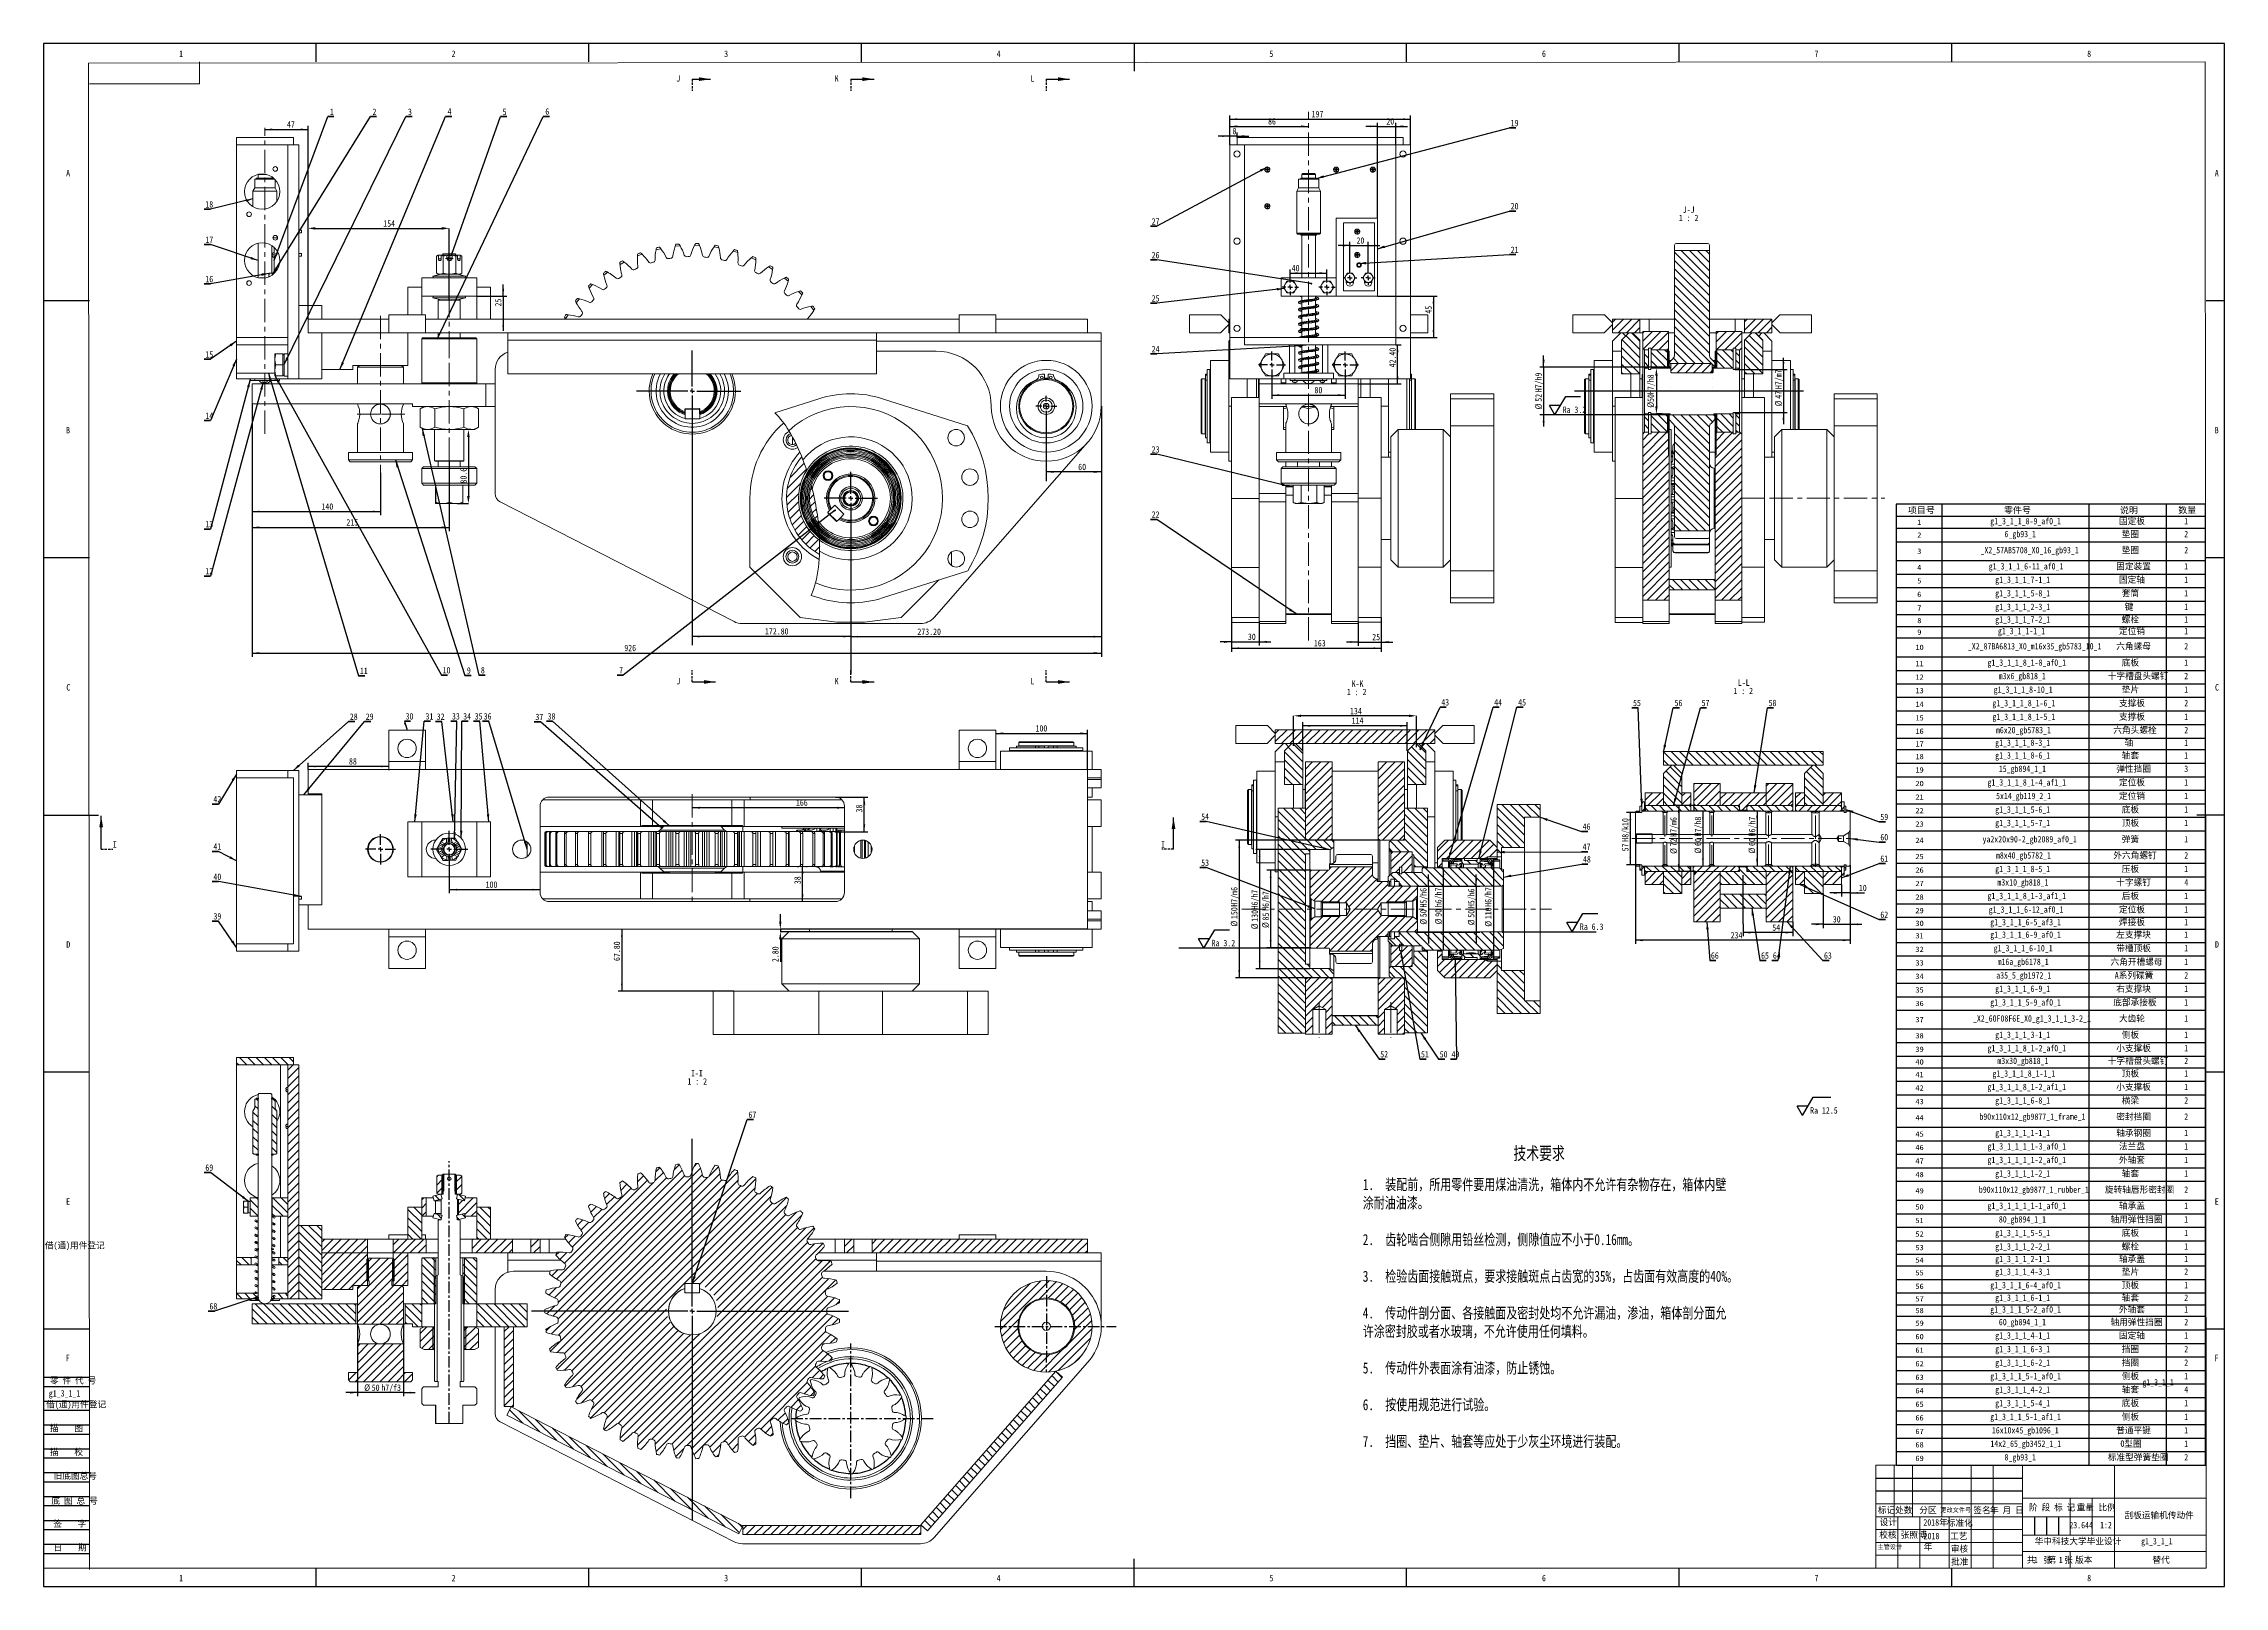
# Model space of a CAD drawing. Header units: millimetres. Extents: x 0 to 1189, y 0 to 841.
import ezdxf

# ---------------------------------------------------------------- set-up
doc = ezdxf.new("R2010")
doc.units = ezdxf.units.MM
doc.header["$PDSIZE"] = -1
for name, pattern in [('CENTER', [10.16, 6.35, -1.27, 1.27, -1.27]), ('CENTERX2', [20.32, 12.7, -2.54, 2.54, -2.54]), ('HIDDEN', [1.905, 1.27, -0.635])]:
    doc.linetypes.add(name, pattern=pattern)
for name, color, linetype in [('10', 7, 'Continuous'), ('5', 7, 'Continuous'), ('9', 7, 'Continuous'), ('SLD-0', 7, 'Continuous'), ('图层11', 7, 'CENTER')]:
    doc.layers.add(name, color=color, linetype=linetype)
doc.styles.add('SLDTEXTSTYLE0', font='hyswlongfangsong.ttf')
doc.styles.add('SLDTEXTSTYLE1', font='hyswlongfangsong.ttf', dxfattribs={"bigfont": 'bigfont'})
doc.styles.add('SLDTEXTSTYLE3', font='', dxfattribs={"bigfont": 'bigfont'})
doc.styles.add('SLDTEXTSTYLE4', font='')
doc.styles.get("Standard").update_dxf_attribs({"font": 'hyswlongfangsong.ttf'})
doc.styles.get('SLDTEXTSTYLE3').set_extended_font_data('宋体')
doc.styles.get('SLDTEXTSTYLE4').set_extended_font_data('宋体')
doc.dimstyles.new('SLDDIMSTYLE0', dxfattribs={"dimtxt": 3.5, "dimasz": 4.08, "dimexe": 0, "dimexo": 0.0625, "dimgap": 0.875, "dimtad": 2, "dimlfac": 2, "dimrnd": 1e-09, "dimzin": 12, "dimdsep": 46, "dimtxsty": 'SLDTEXTSTYLE0', "dimsah": 1, "dimcen": 0.09, "dimadec": 0, "dimazin": 3, "dimtfac": 1, "dimtofl": 0, "dimtmove": 0, "dimatfit": 3, "dimfxl": 1, "dimfrac": 2, "dimtolj": 1, "dimtzin": 12, "dimarcsym": 0})
doc.dimstyles.new('SLDDIMSTYLE1', dxfattribs={"dimtxt": 3.5, "dimasz": 4.08, "dimexe": 0, "dimexo": 0.0625, "dimgap": 0.875, "dimtad": 2, "dimlfac": 2, "dimrnd": 1e-09, "dimzin": 4, "dimdsep": 46, "dimtxsty": 'SLDTEXTSTYLE0', "dimsah": 1, "dimcen": 0.09, "dimadec": 0, "dimazin": 1, "dimtfac": 1, "dimtofl": 0, "dimtmove": 0, "dimatfit": 3, "dimfxl": 1, "dimfrac": 2, "dimtolj": 1, "dimtzin": 12, "dimarcsym": 0})
doc.dimstyles.new('SLDDIMSTYLE2', dxfattribs={"dimtxt": 3.5, "dimasz": 4.08, "dimexe": 0, "dimexo": 0.0625, "dimgap": 0.875, "dimtad": 2, "dimlfac": 2, "dimrnd": 1e-09, "dimzin": 12, "dimdsep": 46, "dimtxsty": 'SLDTEXTSTYLE0', "dimsah": 1, "dimcen": 0.09, "dimadec": 0, "dimazin": 3, "dimtfac": 1, "dimtmove": 0, "dimatfit": 0, "dimfxl": 1, "dimfrac": 2, "dimtolj": 1, "dimtzin": 12, "dimarcsym": 0})
doc.dimstyles.new('SLDDIMSTYLE3', dxfattribs={"dimtxt": 0.18, "dimasz": 4.08, "dimexe": 0, "dimexo": 0.0625, "dimgap": 0, "dimtad": 0, "dimtih": 1, "dimtoh": 1, "dimdec": 0, "dimrnd": 1e-09, "dimzin": 0, "dimdsep": 46, "dimtxsty": 'Standard', "dimsah": 1, "dimcen": 0.09, "dimadec": 0, "dimazin": 0, "dimtfac": 4.08, "dimtdec": 0, "dimtofl": 0, "dimtmove": 0, "dimatfit": 3, "dimfxl": 1, "dimfrac": 2, "dimtolj": 1, "dimtzin": 0, "dimarcsym": 0})
doc.dimstyles.new('SLDDIMSTYLE4', dxfattribs={"dimtxt": 0.18, "dimasz": 1.016, "dimexe": 0, "dimexo": 0.0625, "dimgap": 0, "dimtad": 0, "dimtih": 1, "dimtoh": 1, "dimdec": 0, "dimrnd": 1e-09, "dimzin": 0, "dimdsep": 46, "dimtxsty": 'Standard', "dimblk1": 'DOT', "dimblk2": 'DOT', "dimsah": 1, "dimcen": 0.09, "dimadec": 0, "dimazin": 0, "dimtfac": 1.016, "dimtdec": 0, "dimtofl": 0, "dimtmove": 0, "dimatfit": 3, "dimldrblk": 'DOT', "dimfxl": 1, "dimfrac": 2, "dimtolj": 1, "dimtzin": 0, "dimarcsym": 0})
doc.dimstyles.new('SLDDIMSTYLE5', dxfattribs={"dimtxt": 3.5, "dimasz": 4.08, "dimexe": 0, "dimexo": 0.0625, "dimgap": 0.875, "dimtad": 2, "dimlfac": 2, "dimrnd": 1e-09, "dimzin": 4, "dimdsep": 46, "dimtxsty": 'SLDTEXTSTYLE0', "dimsah": 1, "dimcen": 0.09, "dimadec": 0, "dimazin": 1, "dimtfac": 1, "dimtmove": 0, "dimatfit": 0, "dimfxl": 1, "dimfrac": 2, "dimtolj": 1, "dimtzin": 12, "dimarcsym": 0})
doc.dimstyles.new('SLDDIMSTYLE6', dxfattribs={"dimtxt": 3.5, "dimasz": 4.08, "dimexe": 0, "dimexo": 0.0625, "dimgap": 0.875, "dimtad": 2, "dimlfac": 2, "dimrnd": 1e-09, "dimzin": 12, "dimdsep": 46, "dimtxsty": 'SLDTEXTSTYLE0', "dimsah": 1, "dimcen": 0.09, "dimadec": 0, "dimazin": 3, "dimtfac": 1, "dimtmove": 0, "dimatfit": 0, "dimfxl": 1, "dimfrac": 2, "dimtolj": 1, "dimarcsym": 0})
doc.dimstyles.new('SLDDIMSTYLE7', dxfattribs={"dimtxt": 3.5, "dimasz": 4.08, "dimexe": 0, "dimexo": 0.0625, "dimgap": 0.875, "dimtad": 2, "dimdec": 0, "dimlfac": 2, "dimrnd": 1e-09, "dimzin": 12, "dimdsep": 46, "dimtxsty": 'SLDTEXTSTYLE0', "dimsah": 1, "dimcen": 0.09, "dimadec": 0, "dimazin": 3, "dimtfac": 1, "dimtdec": 0, "dimtmove": 0, "dimatfit": 0, "dimfxl": 1, "dimfrac": 2, "dimtolj": 1, "dimarcsym": 0})
doc.dimstyles.new('SLDDIMSTYLE8', dxfattribs={"dimtxt": 3.5, "dimasz": 4.08, "dimexe": 0, "dimexo": 0.0625, "dimgap": 0.875, "dimtad": 2, "dimlfac": 2, "dimrnd": 1e-09, "dimzin": 12, "dimdsep": 46, "dimtxsty": 'SLDTEXTSTYLE0', "dimsah": 1, "dimcen": 0.09, "dimadec": 0, "dimazin": 3, "dimtfac": 1, "dimtofl": 0, "dimtmove": 0, "dimatfit": 3, "dimfxl": 1, "dimfrac": 2, "dimtolj": 1, "dimarcsym": 0})
doc.dimstyles.new('SLDDIMSTYLE9', dxfattribs={"dimtxt": 3.5, "dimasz": 4.08, "dimexe": 0, "dimexo": 0.0625, "dimgap": 0.875, "dimtad": 2, "dimlfac": 2, "dimrnd": 1e-09, "dimzin": 12, "dimdsep": 46, "dimtxsty": 'SLDTEXTSTYLE0', "dimsah": 1, "dimcen": 0.09, "dimadec": 0, "dimazin": 3, "dimtfac": 1, "dimtmove": 0, "dimatfit": 0, "dimfxl": 1, "dimfrac": 2, "dimtolj": 1, "dimarcsym": 0})
pattern_1 = [(135, (0, 0), (-2.12132, -2.12132), [])]

msp = doc.modelspace()

# ---------------------------------------------------------------- texts
at = {"color": 7, "linetype": 'Continuous', "char_height": 3.5, "attachment_point": 1, "style": 'SLDTEXTSTYLE0'}
for s, insert in [('J', (344.9793, 823.7944)), ('K', (431.3018, 823.7944)), ('L', (538.0352, 823.7944)), ('J', (344.9793, 495.1944)), ('K', (431.3018, 495.1944)), ('L', (538.0352, 495.1944)), ('I', (37.7281, 406.1389)), ('I', (609.2001, 406.1389))]:
    msp.add_mtext(s, dxfattribs=dict(at, insert=insert))
at = {"char_height": 3.5, "attachment_point": 1}
for s, width, insert in [('                         {\\H1.7143x;       \\H1.1667x;  技术要求\\P}\\P{\\H1.7143x;1.  装配前，所用零件要用煤油清洗，箱体内不允许有杂物存在，箱体内壁涂耐油油漆。\\P\\P2.  齿轮啮合侧隙用铅丝检测，侧隙值应不小于0.16mm。\\P\\P3.  检验齿面接触斑点，要求接触斑点占齿宽的35%，占齿面有效高度的40%。\\P\\P4.  传动件剖分面、各接触面及密封处均不允许漏油，渗油，箱体剖分面允许涂密封胶或者水玻璃，不允许使用任何填料。\\P\\P5.  传动件外表面涂有油漆，防止锈蚀。\\P\\P6.  按使用规范进行试验。\\P\\P7.  挡圈、垫片、轴套等应处于少灰尘环境进行装配。}', 203.111952, (719.2305, 239.5784)), ('2018年', 11.821902, (1025.0515, 29.2023))]:
    msp.add_mtext_dynamic_manual_height_columns(s, width=width, gutter_width=17.5, heights=[0], dxfattribs=dict(at, insert=insert))
at = {"layer": '10'}
for s, insert, char_height, attachment_point, style in [('g1_3_1_1', (1152.8635, 113.0102), 3.5, 2, 'SLDTEXTSTYLE0'), ('g1_3_1_1', (11.4182, 107.0059), 3.5, 2, 'SLDTEXTSTYLE0'), ('2018年', (1024.9025, 36.6584), 3.5, 1, 'SLDTEXTSTYLE1'), ('刮板运输机传动件', (1153.4394, 40.5106), 3.5, 2, 'SLDTEXTSTYLE1'), ('校核', (1005.5587, 29.8568), 3.5, 2, 'SLDTEXTSTYLE1'), ('张照博', (1012.5127, 29.8568), 3.5, 1, 'SLDTEXTSTYLE1'), ('华中科技大学毕业设计', (1085.5635, 26.3657), 3.5, 1, 'SLDTEXTSTYLE1'), ('23.644', (1110.9143, 35.1578), 3.5, 2, 'SLDTEXTSTYLE0'), ('g1_3_1_1', (1152.1755, 26.3657), 3.5, 2, 'SLDTEXTSTYLE0'), ('主管设计', (1006.5521, 22.8297), 2.5, 2, 'SLDTEXTSTYLE1'), ('1', (1085.1099, 16.1881), 3.5, 1, 'SLDTEXTSTYLE0'), ('1', (1098.7018, 16.1881), 3.5, 1, 'SLDTEXTSTYLE0')]:
    msp.add_mtext(s, dxfattribs=dict(at, insert=insert, char_height=char_height, attachment_point=attachment_point, style=style))
at = {"layer": '10', "color": 7, "insert": (1112.3076, 16.1881), "char_height": 3.5, "attachment_point": 2, "style": 'SLDTEXTSTYLE1'}
msp.add_mtext('版本', dxfattribs=at)
at = {"layer": '9', "color": 7}
for s, insert, char_height, attachment_point, style in [('1', (74.9305, 837.2617), 3.5, 2, 'SLDTEXTSTYLE0'), ('2', (223.5123, 837.2617), 3.5, 2, 'SLDTEXTSTYLE0'), ('3', (372.1367, 837.2617), 3.5, 2, 'SLDTEXTSTYLE0'), ('4', (520.7502, 837.2617), 3.5, 2, 'SLDTEXTSTYLE0'), ('5', (669.3873, 837.2617), 3.5, 2, 'SLDTEXTSTYLE0'), ('6', (818.0145, 837.2617), 3.5, 2, 'SLDTEXTSTYLE0'), ('7', (966.6282, 837.2617), 3.5, 2, 'SLDTEXTSTYLE0'), ('8', (1115.2614, 837.2617), 3.5, 2, 'SLDTEXTSTYLE0'), ('A', (13.3373, 772.1784), 3.5, 2, 'SLDTEXTSTYLE0'), ('A', (1184.8373, 772.1784), 3.5, 2, 'SLDTEXTSTYLE0'), ('B', (13.3431, 632.0117), 3.5, 2, 'SLDTEXTSTYLE0'), ('B', (1184.8431, 632.0117), 3.5, 2, 'SLDTEXTSTYLE0'), ('C', (13.4494, 491.8451), 3.5, 2, 'SLDTEXTSTYLE0'), ('C', (1184.9494, 491.8451), 3.5, 2, 'SLDTEXTSTYLE0'), ('D', (13.4443, 351.6784), 3.5, 2, 'SLDTEXTSTYLE0'), ('D', (1184.9443, 351.6784), 3.5, 2, 'SLDTEXTSTYLE0'), ('E', (13.341, 211.5117), 3.5, 2, 'SLDTEXTSTYLE0'), ('E', (1184.841, 211.5117), 3.5, 2, 'SLDTEXTSTYLE0'), ('借(通)用件登记', (0.688, 187.6445), 3.5, 1, 'SLDTEXTSTYLE1'), ('F', (13.2471, 126.2617), 3.5, 2, 'SLDTEXTSTYLE0'), ('F', (1184.7471, 126.2617), 3.5, 2, 'SLDTEXTSTYLE0'), ('零 件 代 号', (3.4142, 114), 3.5, 1, 'SLDTEXTSTYLE1'), ('借(通)用件登记', (1.4443, 101), 3.5, 1, 'SLDTEXTSTYLE1'), ('描    图', (12.5, 88), 3.5, 2, 'SLDTEXTSTYLE1'), ('描    校', (12.5, 75), 3.5, 2, 'SLDTEXTSTYLE1'), ('旧底图总号', (5.4591, 62), 3.5, 1, 'SLDTEXTSTYLE1'), ('底 图 总 号', (4.2122, 48.4331), 3.5, 1, 'SLDTEXTSTYLE1'), ('  签    字', (12.1744, 36), 3.5, 2, 'SLDTEXTSTYLE1'), ('标记', (1004.7719, 43.3062), 3.5, 2, 'SLDTEXTSTYLE1'), ('设计', (1005.7574, 36.7667), 3.5, 2, 'SLDTEXTSTYLE1'), ('处数', (1014.1819, 43.3062), 3.5, 2, 'SLDTEXTSTYLE1'), ('分区', (1027.3676, 43.3062), 3.5, 2, 'SLDTEXTSTYLE1'), ('更改文件号', (1042.5376, 42.93), 2.5, 2, 'SLDTEXTSTYLE1'), ('标准化', (1044.7301, 36.3584), 3.5, 2, 'SLDTEXTSTYLE1'), ('签名', (1056.8409, 43.3062), 3.5, 2, 'SLDTEXTSTYLE1'), ('年 月 日', (1070.3914, 43.3062), 3.5, 2, 'SLDTEXTSTYLE1'), ('阶 段 标 记', (1095.0987, 44.8103), 3.5, 2, 'SLDTEXTSTYLE1'), ('重量', (1113.1828, 44.8103), 3.5, 2, 'SLDTEXTSTYLE1'), ('比例', (1125.0762, 44.8103), 3.5, 2, 'SLDTEXTSTYLE1'), ('工艺', (1044.1935, 29.2301), 3.5, 2, 'SLDTEXTSTYLE1'), ('  日    期', (12.2516, 23), 3.5, 2, 'SLDTEXTSTYLE1'), ('审核', (1044.5512, 22.2493), 3.5, 2, 'SLDTEXTSTYLE1'), ('批准', (1044.7301, 15.2155), 3.5, 2, 'SLDTEXTSTYLE1'), ('共  张 ', (1088.1275, 16.1881), 3.5, 2, 'SLDTEXTSTYLE1'), ('第  张', (1099.4567, 16.1881), 3.5, 2, 'SLDTEXTSTYLE1'), ('1', (74.9305, 6.2617), 3.5, 2, 'SLDTEXTSTYLE0'), ('2', (223.5123, 6.2617), 3.5, 2, 'SLDTEXTSTYLE0'), ('3', (372.1367, 6.2617), 3.5, 2, 'SLDTEXTSTYLE0'), ('4', (520.7502, 6.2617), 3.5, 2, 'SLDTEXTSTYLE0'), ('5', (669.3873, 6.2617), 3.5, 2, 'SLDTEXTSTYLE0'), ('6', (818.0145, 6.2617), 3.5, 2, 'SLDTEXTSTYLE0'), ('7', (966.6282, 6.2617), 3.5, 2, 'SLDTEXTSTYLE0'), ('8', (1115.2614, 6.2617), 3.5, 2, 'SLDTEXTSTYLE0')]:
    msp.add_mtext(s, dxfattribs=dict(at, insert=insert, char_height=char_height, attachment_point=attachment_point, style=style))
at = {"layer": 'SLD-0', "char_height": 3.5}
for s, insert, attachment_point, style in [('1:2', (1124.4373, 35.1578), 2, 'SLDTEXTSTYLE0'), ('替代', (1149.7648, 16.1881), 1, 'SLDTEXTSTYLE1')]:
    msp.add_mtext(s, dxfattribs=dict(at, insert=insert, attachment_point=attachment_point, style=style))

# ---------------------------------------------------------------- blocks, each defined once
blk = doc.blocks.new('SW_TABLEANNOTATION_0')
at = {"layer": '10', "color": 0}
for p, q in [((0, 0), (0, -523.8)), ((168.6, 0), (0, 0)), ((24.9, 0), (24.9, -6.6)), ((105, 0), (105, -6.6)), ((147.2, 0), (147.2, -6.6)), ((168.6, -523.8), (168.6, 0)), ((0, -6.6), (168.6, -6.6)), ((24.9, -6.6), (24.9, -523.8)), ((105, -6.6), (105, -523.8)), ((147.2, -6.6), (147.2, -523.8)), ((0, -13.1), (168.6, -13.1)), ((0, -20.5), (168.6, -20.5)), ((0, -30.7), (168.6, -30.7)), ((0, -38.1), (168.6, -38.1)), ((0, -45.5), (168.6, -45.5)), ((0, -52.8), (168.6, -52.8)), ((0, -60.2), (168.6, -60.2)), ((0, -66.6), (168.6, -66.6)), ((0, -72.9), (168.6, -72.9)), ((0, -83.2), (168.6, -83.2)), ((0, -90.6), (168.6, -90.6)), ((0, -98), (168.6, -98)), ((0, -105.3), (168.6, -105.3)), ((0, -112.7), (168.6, -112.7)), ((0, -120.1), (168.6, -120.1)), ((0, -127.5), (168.6, -127.5)), ((0, -133.8), (168.6, -133.8)), ((0, -141.2), (168.6, -141.2)), ((0, -148.6), (168.6, -148.6)), ((0, -155.9), (168.6, -155.9)), ((0, -163.3), (168.6, -163.3)), ((0, -170.7), (168.6, -170.7)), ((0, -178.1), (168.6, -178.1)), ((0, -188.3), (168.6, -188.3)), ((0, -195.7), (168.6, -195.7)), ((0, -203.1), (168.6, -203.1)), ((0, -210.5), (168.6, -210.5)), ((0, -217.8), (168.6, -217.8)), ((0, -225.2), (168.6, -225.2)), ((0, -231.6), (168.6, -231.6)), ((0, -239), (168.6, -239)), ((0, -246.3), (168.6, -246.3)), ((0, -253.7), (168.6, -253.7)), ((0, -261.1), (168.6, -261.1)), ((0, -268.5), (168.6, -268.5)), ((0, -275.8), (168.6, -275.8)), ((0, -286.1), (168.6, -286.1)), ((0, -293.5), (168.6, -293.5)), ((0, -300.9), (168.6, -300.9)), ((0, -307.2), (168.6, -307.2)), ((0, -314.6), (168.6, -314.6)), ((0, -322), (168.6, -322)), ((0, -329.3), (168.6, -329.3)), ((0, -339.6), (168.6, -339.6)), ((0, -347), (168.6, -347)), ((0, -354.4), (168.6, -354.4)), ((0, -361.7), (168.6, -361.7)), ((0, -369.1), (168.6, -369.1)), ((0, -379.4), (168.6, -379.4)), ((0, -386.8), (168.6, -386.8)), ((0, -394.1), (168.6, -394.1)), ((0, -401.5), (168.6, -401.5)), ((0, -408.9), (168.6, -408.9)), ((0, -415.2), (168.6, -415.2)), ((0, -422.6), (168.6, -422.6)), ((0, -430), (168.6, -430)), ((0, -436.4), (168.6, -436.4)), ((0, -442.7), (168.6, -442.7)), ((0, -450.1), (168.6, -450.1)), ((0, -457.5), (168.6, -457.5)), ((0, -464.8), (168.6, -464.8)), ((0, -472.2), (168.6, -472.2)), ((0, -479.6), (168.6, -479.6)), ((0, -487), (168.6, -487)), ((0, -494.3), (168.6, -494.3)), ((0, -501.7), (168.6, -501.7)), ((0, -509.1), (168.6, -509.1)), ((0, -516.5), (168.6, -516.5)), ((0, -523.8), (168.6, -523.8))]:
    blk.add_line(p, q, dxfattribs=at)
at = {"layer": '10', "color": 0, "attachment_point": 1}
for s, insert, char_height, style in [('项目号', (6.4, -1.5), 3.5, 'SLDTEXTSTYLE3'), ('1', (11.5, -8.4), 2.91, 'SLDTEXTSTYLE4'), ('g1_3_1_1_8-9_af0_1', (51.3, -7.5), 3.5, 'SLDTEXTSTYLE0'), ('零件号', (58.8, -1.5), 3.5, 'SLDTEXTSTYLE3'), ('固定板', (121.5, -7.5), 3.5, 'SLDTEXTSTYLE1'), ('说明', (122, -1.5), 3.5, 'SLDTEXTSTYLE3'), ('数量', (153.8, -1.5), 3.5, 'SLDTEXTSTYLE3'), ('1', (157.1, -7.5), 3.5, 'SLDTEXTSTYLE0'), ('2', (11.5, -15.4), 2.91, 'SLDTEXTSTYLE4'), ('_X2_57AB5708_X0_16_gb93_1', (46, -23.3), 3.5, 'SLDTEXTSTYLE0'), ('6_gb93_1', (59.1, -14.5), 3.5, 'SLDTEXTSTYLE0'), ('垫圈', (123, -14.5), 3.5, 'SLDTEXTSTYLE1'), ('垫圈', (123, -23.3), 3.5, 'SLDTEXTSTYLE1'), ('2', (157.1, -14.5), 3.5, 'SLDTEXTSTYLE0'), ('2', (157.1, -23.3), 3.5, 'SLDTEXTSTYLE0'), ('3', (11.5, -24.2), 2.91, 'SLDTEXTSTYLE4'), ('4', (11.5, -33), 2.91, 'SLDTEXTSTYLE4'), ('g1_3_1_1_6-11_af0_1', (50.5, -32.1), 3.5, 'SLDTEXTSTYLE0'), ('固定装置', (120, -32.1), 3.5, 'SLDTEXTSTYLE1'), ('1', (157.1, -32.1), 3.5, 'SLDTEXTSTYLE0'), ('5', (11.5, -40.3), 2.91, 'SLDTEXTSTYLE4'), ('g1_3_1_1_7-1_1', (54, -39.4), 3.5, 'SLDTEXTSTYLE0'), ('g1_3_1_1_5-8_1', (54, -46.8), 3.5, 'SLDTEXTSTYLE0'), ('固定轴', (121.5, -39.4), 3.5, 'SLDTEXTSTYLE1'), ('套筒', (123, -46.8), 3.5, 'SLDTEXTSTYLE1'), ('1', (157.1, -39.4), 3.5, 'SLDTEXTSTYLE0'), ('1', (157.1, -46.8), 3.5, 'SLDTEXTSTYLE0'), ('6', (11.5, -47.7), 2.91, 'SLDTEXTSTYLE4'), ('7', (11.5, -55.1), 2.91, 'SLDTEXTSTYLE4'), ('g1_3_1_1_2-3_1', (54, -54.2), 3.5, 'SLDTEXTSTYLE0'), ('键', (124.6, -54.2), 3.5, 'SLDTEXTSTYLE1'), ('1', (157.1, -54.2), 3.5, 'SLDTEXTSTYLE0'), ('8', (11.5, -62), 2.91, 'SLDTEXTSTYLE4'), ('9', (11.5, -68.3), 2.91, 'SLDTEXTSTYLE4'), ('g1_3_1_1_7-2_1', (54, -61.1), 3.5, 'SLDTEXTSTYLE0'), ('g1_3_1_1-1_1', (55.5, -67.4), 3.5, 'SLDTEXTSTYLE0'), ('定位销', (121.5, -67.4), 3.5, 'SLDTEXTSTYLE1'), ('螺栓', (123, -61.1), 3.5, 'SLDTEXTSTYLE1'), ('1', (157.1, -61.1), 3.5, 'SLDTEXTSTYLE0'), ('1', (157.1, -67.4), 3.5, 'SLDTEXTSTYLE0'), ('10', (10.5, -76.6), 2.91, 'SLDTEXTSTYLE4'), ('_X2_87BA6813_X0_m16x35_gb5783_10_1', (39.1, -75.7), 3.5, 'SLDTEXTSTYLE0'), ('六角螺母', (120, -75.7), 3.5, 'SLDTEXTSTYLE1'), ('2', (157.1, -75.7), 3.5, 'SLDTEXTSTYLE0'), ('11', (10.5, -85.5), 2.91, 'SLDTEXTSTYLE4'), ('12', (10.5, -92.8), 2.91, 'SLDTEXTSTYLE4'), ('g1_3_1_1_8_1-8_af0_1', (49.8, -84.6), 3.5, 'SLDTEXTSTYLE0'), ('m3x6_gb818_1', (55.9, -91.9), 3.5, 'SLDTEXTSTYLE0'), ('十字槽盘头螺钉', (115.4, -91.9), 3.5, 'SLDTEXTSTYLE1'), ('底板', (123, -84.6), 3.5, 'SLDTEXTSTYLE1'), ('2', (157.1, -91.9), 3.5, 'SLDTEXTSTYLE0'), ('1', (157.1, -84.6), 3.5, 'SLDTEXTSTYLE0'), ('13', (10.5, -100.2), 2.91, 'SLDTEXTSTYLE4'), ('g1_3_1_1_8_1-6_1', (52.5, -106.7), 3.5, 'SLDTEXTSTYLE0'), ('g1_3_1_1_8-10_1', (53.2, -99.3), 3.5, 'SLDTEXTSTYLE0'), ('支撑板', (121.5, -106.7), 3.5, 'SLDTEXTSTYLE1'), ('垫片', (123, -99.3), 3.5, 'SLDTEXTSTYLE1'), ('2', (157.1, -106.7), 3.5, 'SLDTEXTSTYLE0'), ('1', (157.1, -99.3), 3.5, 'SLDTEXTSTYLE0'), ('14', (10.5, -107.6), 2.91, 'SLDTEXTSTYLE4'), ('15', (10.5, -115), 2.91, 'SLDTEXTSTYLE4'), ('g1_3_1_1_8_1-5_1', (52.5, -114.1), 3.5, 'SLDTEXTSTYLE0'), ('支撑板', (121.5, -114.1), 3.5, 'SLDTEXTSTYLE1'), ('1', (157.1, -114.1), 3.5, 'SLDTEXTSTYLE0'), ('16', (10.5, -122.3), 2.91, 'SLDTEXTSTYLE4'), ('17', (10.5, -129.2), 2.91, 'SLDTEXTSTYLE4'), ('g1_3_1_1_8-3_1', (54, -128.3), 3.5, 'SLDTEXTSTYLE0'), ('m6x20_gb5783_1', (54.4, -121.4), 3.5, 'SLDTEXTSTYLE0'), ('六角头螺栓', (118.4, -121.4), 3.5, 'SLDTEXTSTYLE1'), ('轴', (124.6, -128.3), 3.5, 'SLDTEXTSTYLE1'), ('2', (157.1, -121.4), 3.5, 'SLDTEXTSTYLE0'), ('1', (157.1, -128.3), 3.5, 'SLDTEXTSTYLE0'), ('18', (10.5, -136.1), 2.91, 'SLDTEXTSTYLE4'), ('g1_3_1_1_8-6_1', (54, -135.2), 3.5, 'SLDTEXTSTYLE0'), ('15_gb894_1_1', (56, -142.5), 3.5, 'SLDTEXTSTYLE0'), ('弹性挡圈', (120, -142.5), 3.5, 'SLDTEXTSTYLE1'), ('轴套', (123, -135.2), 3.5, 'SLDTEXTSTYLE1'), ('3', (157.1, -142.5), 3.5, 'SLDTEXTSTYLE0'), ('1', (157.1, -135.2), 3.5, 'SLDTEXTSTYLE0'), ('20', (10.5, -150.8), 2.91, 'SLDTEXTSTYLE4'), ('19', (10.5, -143.4), 2.91, 'SLDTEXTSTYLE4'), ('g1_3_1_1_8_1-4_af1_1', (49.8, -149.9), 3.5, 'SLDTEXTSTYLE0'), ('定位板', (121.5, -149.9), 3.5, 'SLDTEXTSTYLE1'), ('1', (157.1, -149.9), 3.5, 'SLDTEXTSTYLE0'), ('21', (10.5, -158.2), 2.91, 'SLDTEXTSTYLE4'), ('22', (10.5, -165.6), 2.91, 'SLDTEXTSTYLE4'), ('g1_3_1_1_5-6_1', (54, -164.7), 3.5, 'SLDTEXTSTYLE0'), ('5x14_gb119_2_1', (54.5, -157.3), 3.5, 'SLDTEXTSTYLE0'), ('定位销', (121.5, -157.3), 3.5, 'SLDTEXTSTYLE1'), ('底板', (123, -164.7), 3.5, 'SLDTEXTSTYLE1'), ('1', (157.1, -157.3), 3.5, 'SLDTEXTSTYLE0'), ('1', (157.1, -164.7), 3.5, 'SLDTEXTSTYLE0'), ('23', (10.5, -172.9), 2.91, 'SLDTEXTSTYLE4'), ('g1_3_1_1_5-7_1', (54, -172), 3.5, 'SLDTEXTSTYLE0'), ('顶板', (123, -172), 3.5, 'SLDTEXTSTYLE1'), ('1', (157.1, -172), 3.5, 'SLDTEXTSTYLE0'), ('24', (10.5, -181.8), 2.91, 'SLDTEXTSTYLE4'), ('ya2x20x90-2_gb2089_af0_1', (47.1, -180.9), 3.5, 'SLDTEXTSTYLE0'), ('m8x40_gb5782_1', (54.4, -189.7), 3.5, 'SLDTEXTSTYLE0'), ('外六角螺钉', (118.4, -189.7), 3.5, 'SLDTEXTSTYLE1'), ('弹簧', (123, -180.9), 3.5, 'SLDTEXTSTYLE1'), ('2', (157.1, -189.7), 3.5, 'SLDTEXTSTYLE0'), ('1', (157.1, -180.9), 3.5, 'SLDTEXTSTYLE0'), ('25', (10.5, -190.6), 2.91, 'SLDTEXTSTYLE4'), ('26', (10.5, -198), 2.91, 'SLDTEXTSTYLE4'), ('g1_3_1_1_8-5_1', (54, -197.1), 3.5, 'SLDTEXTSTYLE0'), ('压板', (123, -197.1), 3.5, 'SLDTEXTSTYLE1'), ('1', (157.1, -197.1), 3.5, 'SLDTEXTSTYLE0'), ('27', (10.5, -205.3), 2.91, 'SLDTEXTSTYLE4'), ('28', (10.5, -212.7), 2.91, 'SLDTEXTSTYLE4'), ('g1_3_1_1_8_1-3_af1_1', (49.8, -211.8), 3.5, 'SLDTEXTSTYLE0'), ('m3x10_gb818_1', (55.2, -204.4), 3.5, 'SLDTEXTSTYLE0'), ('十字螺钉', (120, -204.4), 3.5, 'SLDTEXTSTYLE1'), ('后板', (123, -211.8), 3.5, 'SLDTEXTSTYLE1'), ('4', (157.1, -204.4), 3.5, 'SLDTEXTSTYLE0'), ('1', (157.1, -211.8), 3.5, 'SLDTEXTSTYLE0'), ('29', (10.5, -220.1), 2.91, 'SLDTEXTSTYLE4'), ('g1_3_1_1_6-12_af0_1', (50.5, -219.2), 3.5, 'SLDTEXTSTYLE0'), ('g1_3_1_1_6-5_af3_1', (51.3, -226.1), 3.5, 'SLDTEXTSTYLE0'), ('定位板', (121.5, -219.2), 3.5, 'SLDTEXTSTYLE1'), ('焊接板', (121.5, -226.1), 3.5, 'SLDTEXTSTYLE1'), ('1', (157.1, -219.2), 3.5, 'SLDTEXTSTYLE0'), ('30', (10.5, -227), 2.91, 'SLDTEXTSTYLE4'), ('31', (10.5, -233.8), 2.91, 'SLDTEXTSTYLE4'), ('g1_3_1_1_6-9_af0_1', (51.3, -232.9), 3.5, 'SLDTEXTSTYLE0'), ('左支撑块', (120, -232.9), 3.5, 'SLDTEXTSTYLE1'), ('1', (157.1, -226.1), 3.5, 'SLDTEXTSTYLE0'), ('1', (157.1, -232.9), 3.5, 'SLDTEXTSTYLE0'), ('32', (10.5, -241.2), 2.91, 'SLDTEXTSTYLE4'), ('33', (10.5, -248.6), 2.91, 'SLDTEXTSTYLE4'), ('g1_3_1_1_6-10_1', (53.2, -240.3), 3.5, 'SLDTEXTSTYLE0'), ('m16a_gb6178_1', (55.3, -247.7), 3.5, 'SLDTEXTSTYLE0'), ('六角开槽螺母', (116.9, -247.7), 3.5, 'SLDTEXTSTYLE1'), ('带槽顶板', (120, -240.3), 3.5, 'SLDTEXTSTYLE1'), ('1', (157.1, -240.3), 3.5, 'SLDTEXTSTYLE0'), ('1', (157.1, -247.7), 3.5, 'SLDTEXTSTYLE0'), ('34', (10.5, -255.9), 2.91, 'SLDTEXTSTYLE4'), ('a35_5_gb1972_1', (54.6, -255.1), 3.5, 'SLDTEXTSTYLE0'), ('A系列碟簧', (119.2, -255.1), 3.5, 'SLDTEXTSTYLE1'), ('2', (157.1, -255.1), 3.5, 'SLDTEXTSTYLE0'), ('35', (10.5, -263.3), 2.91, 'SLDTEXTSTYLE4'), ('36', (10.5, -270.7), 2.91, 'SLDTEXTSTYLE4'), ('g1_3_1_1_5-9_af0_1', (51.3, -269.8), 3.5, 'SLDTEXTSTYLE0'), ('g1_3_1_1_6-9_1', (54, -262.4), 3.5, 'SLDTEXTSTYLE0'), ('底部承接板', (118.4, -269.8), 3.5, 'SLDTEXTSTYLE1'), ('右支撑块', (120, -262.4), 3.5, 'SLDTEXTSTYLE1'), ('1', (157.1, -262.4), 3.5, 'SLDTEXTSTYLE0'), ('1', (157.1, -269.8), 3.5, 'SLDTEXTSTYLE0'), ('37', (10.5, -279.5), 2.91, 'SLDTEXTSTYLE4'), ('_X2_60F08F6E_X0_g1_3_1_1_3-2_1', (41.9, -278.6), 3.5, 'SLDTEXTSTYLE0'), ('大齿轮', (121.5, -278.6), 3.5, 'SLDTEXTSTYLE1'), ('1', (157.1, -278.6), 3.5, 'SLDTEXTSTYLE0'), ('38', (10.5, -288.3), 2.91, 'SLDTEXTSTYLE4'), ('39', (10.5, -295.7), 2.91, 'SLDTEXTSTYLE4'), ('g1_3_1_1_8_1-2_af0_1', (49.8, -294.8), 3.5, 'SLDTEXTSTYLE0'), ('g1_3_1_1_3-1_1', (54, -287.5), 3.5, 'SLDTEXTSTYLE0'), ('小支撑板', (120, -294.8), 3.5, 'SLDTEXTSTYLE1'), ('侧板', (123, -287.5), 3.5, 'SLDTEXTSTYLE1'), ('1', (157.1, -287.5), 3.5, 'SLDTEXTSTYLE0'), ('1', (157.1, -294.8), 3.5, 'SLDTEXTSTYLE0'), ('40', (10.5, -302.6), 2.91, 'SLDTEXTSTYLE4'), ('g1_3_1_1_8_1-1_1', (52.5, -308.6), 3.5, 'SLDTEXTSTYLE0'), ('m3x30_gb818_1', (55.2, -301.7), 3.5, 'SLDTEXTSTYLE0'), ('十字槽盘头螺钉', (115.4, -301.7), 3.5, 'SLDTEXTSTYLE1'), ('顶板', (123, -308.6), 3.5, 'SLDTEXTSTYLE1'), ('2', (157.1, -301.7), 3.5, 'SLDTEXTSTYLE0'), ('1', (157.1, -308.6), 3.5, 'SLDTEXTSTYLE0'), ('41', (10.5, -309.5), 2.91, 'SLDTEXTSTYLE4'), ('42', (10.5, -316.8), 2.91, 'SLDTEXTSTYLE4'), ('g1_3_1_1_8_1-2_af1_1', (49.8, -315.9), 3.5, 'SLDTEXTSTYLE0'), ('小支撑板', (120, -315.9), 3.5, 'SLDTEXTSTYLE1'), ('1', (157.1, -315.9), 3.5, 'SLDTEXTSTYLE0'), ('43', (10.5, -324.2), 2.91, 'SLDTEXTSTYLE4'), ('b90x110x12_gb9877_1_frame_1', (45.4, -332.1), 3.5, 'SLDTEXTSTYLE0'), ('g1_3_1_1_6-8_1', (54, -323.3), 3.5, 'SLDTEXTSTYLE0'), ('密封挡圈', (120, -332.1), 3.5, 'SLDTEXTSTYLE1'), ('横梁', (123, -323.3), 3.5, 'SLDTEXTSTYLE1'), ('2', (157.1, -323.3), 3.5, 'SLDTEXTSTYLE0'), ('2', (157.1, -332.1), 3.5, 'SLDTEXTSTYLE0'), ('44', (10.5, -333), 2.91, 'SLDTEXTSTYLE4'), ('45', (10.5, -341.9), 2.91, 'SLDTEXTSTYLE4'), ('g1_3_1_1_1-1_1', (54, -341), 3.5, 'SLDTEXTSTYLE0'), ('轴承钢圈', (120, -341), 3.5, 'SLDTEXTSTYLE1'), ('1', (157.1, -341), 3.5, 'SLDTEXTSTYLE0'), ('46', (10.5, -349.2), 2.91, 'SLDTEXTSTYLE4'), ('47', (10.5, -356.6), 2.91, 'SLDTEXTSTYLE4'), ('g1_3_1_1_1_1-3_af0_1', (49.8, -348.3), 3.5, 'SLDTEXTSTYLE0'), ('g1_3_1_1_1_1-2_af0_1', (49.8, -355.7), 3.5, 'SLDTEXTSTYLE0'), ('法兰盘', (121.5, -348.3), 3.5, 'SLDTEXTSTYLE1'), ('外轴套', (121.5, -355.7), 3.5, 'SLDTEXTSTYLE1'), ('1', (157.1, -348.3), 3.5, 'SLDTEXTSTYLE0'), ('1', (157.1, -355.7), 3.5, 'SLDTEXTSTYLE0'), ('48', (10.5, -364), 2.91, 'SLDTEXTSTYLE4'), ('g1_3_1_1_1-2_1', (54, -363.1), 3.5, 'SLDTEXTSTYLE0'), ('轴套', (123, -363.1), 3.5, 'SLDTEXTSTYLE1'), ('1', (157.1, -363.1), 3.5, 'SLDTEXTSTYLE0'), ('49', (10.5, -372.8), 2.91, 'SLDTEXTSTYLE4'), ('b90x110x12_gb9877_1_rubber_1', (45.1, -371.9), 3.5, 'SLDTEXTSTYLE0'), ('旋转轴唇形密封圈', (113.8, -371.9), 3.5, 'SLDTEXTSTYLE1'), ('轴承盖', (121.5, -380.7), 3.5, 'SLDTEXTSTYLE1'), ('2', (157.1, -371.9), 3.5, 'SLDTEXTSTYLE0'), ('50', (10.5, -381.6), 2.91, 'SLDTEXTSTYLE4'), ('51', (10.5, -389), 2.91, 'SLDTEXTSTYLE4'), ('g1_3_1_1_1_1-1_af0_1', (49.8, -380.7), 3.5, 'SLDTEXTSTYLE0'), ('80_gb894_1_1', (56, -388.1), 3.5, 'SLDTEXTSTYLE0'), ('轴用弹性挡圈', (116.9, -388.1), 3.5, 'SLDTEXTSTYLE1'), ('1', (157.1, -380.7), 3.5, 'SLDTEXTSTYLE0'), ('1', (157.1, -388.1), 3.5, 'SLDTEXTSTYLE0'), ('52', (10.5, -396.4), 2.91, 'SLDTEXTSTYLE4'), ('53', (10.5, -403.8), 2.91, 'SLDTEXTSTYLE4'), ('g1_3_1_1_5-5_1', (54, -395.5), 3.5, 'SLDTEXTSTYLE0'), ('g1_3_1_1_2-2_1', (54, -402.9), 3.5, 'SLDTEXTSTYLE0'), ('底板', (123, -395.5), 3.5, 'SLDTEXTSTYLE1'), ('螺栓', (123, -402.9), 3.5, 'SLDTEXTSTYLE1'), ('1', (157.1, -395.5), 3.5, 'SLDTEXTSTYLE0'), ('1', (157.1, -402.9), 3.5, 'SLDTEXTSTYLE0'), ('54', (10.5, -410.6), 2.91, 'SLDTEXTSTYLE4'), ('g1_3_1_1_2-1_1', (54, -409.7), 3.5, 'SLDTEXTSTYLE0'), ('轴承盖', (121.5, -409.7), 3.5, 'SLDTEXTSTYLE1'), ('垫片', (123, -416.6), 3.5, 'SLDTEXTSTYLE1'), ('1', (157.1, -409.7), 3.5, 'SLDTEXTSTYLE0'), ('55', (10.5, -417.5), 2.91, 'SLDTEXTSTYLE4'), ('56', (10.5, -424.9), 2.91, 'SLDTEXTSTYLE4'), ('g1_3_1_1_6-4_af0_1', (51.3, -424), 3.5, 'SLDTEXTSTYLE0'), ('g1_3_1_1_4-3_1', (54, -416.6), 3.5, 'SLDTEXTSTYLE0'), ('顶板', (123, -424), 3.5, 'SLDTEXTSTYLE1'), ('2', (157.1, -416.6), 3.5, 'SLDTEXTSTYLE0'), ('1', (157.1, -424), 3.5, 'SLDTEXTSTYLE0'), ('57', (10.5, -431.7), 2.91, 'SLDTEXTSTYLE4'), ('58', (10.5, -438.1), 2.91, 'SLDTEXTSTYLE4'), ('g1_3_1_1_5-2_af0_1', (51.3, -437.2), 3.5, 'SLDTEXTSTYLE0'), ('g1_3_1_1_6-1_1', (54, -430.8), 3.5, 'SLDTEXTSTYLE0'), ('外轴套', (121.5, -437.2), 3.5, 'SLDTEXTSTYLE1'), ('轴套', (123, -430.8), 3.5, 'SLDTEXTSTYLE1'), ('2', (157.1, -430.8), 3.5, 'SLDTEXTSTYLE0'), ('1', (157.1, -437.2), 3.5, 'SLDTEXTSTYLE0'), ('59', (10.5, -445), 2.91, 'SLDTEXTSTYLE4'), ('g1_3_1_1_4-1_1', (54, -451.4), 3.5, 'SLDTEXTSTYLE0'), ('60_gb894_1_1', (56, -444.1), 3.5, 'SLDTEXTSTYLE0'), ('轴用弹性挡圈', (116.9, -444.1), 3.5, 'SLDTEXTSTYLE1'), ('固定轴', (121.5, -451.4), 3.5, 'SLDTEXTSTYLE1'), ('2', (157.1, -444.1), 3.5, 'SLDTEXTSTYLE0'), ('1', (157.1, -451.4), 3.5, 'SLDTEXTSTYLE0'), ('60', (10.5, -452.3), 2.91, 'SLDTEXTSTYLE4'), ('61', (10.5, -459.7), 2.91, 'SLDTEXTSTYLE4'), ('g1_3_1_1_6-3_1', (54, -458.8), 3.5, 'SLDTEXTSTYLE0'), ('挡圈', (123, -458.8), 3.5, 'SLDTEXTSTYLE1'), ('2', (157.1, -458.8), 3.5, 'SLDTEXTSTYLE0'), ('62', (10.5, -467.1), 2.91, 'SLDTEXTSTYLE4'), ('63', (10.5, -474.5), 2.91, 'SLDTEXTSTYLE4'), ('g1_3_1_1_5-1_af0_1', (51.3, -473.6), 3.5, 'SLDTEXTSTYLE0'), ('g1_3_1_1_6-2_1', (54, -466.2), 3.5, 'SLDTEXTSTYLE0'), ('挡圈', (123, -466.2), 3.5, 'SLDTEXTSTYLE1'), ('侧板', (123, -473.6), 3.5, 'SLDTEXTSTYLE1'), ('2', (157.1, -466.2), 3.5, 'SLDTEXTSTYLE0'), ('1', (157.1, -473.6), 3.5, 'SLDTEXTSTYLE0'), ('64', (10.5, -481.8), 2.91, 'SLDTEXTSTYLE4'), ('g1_3_1_1_4-2_1', (54, -480.9), 3.5, 'SLDTEXTSTYLE0'), ('轴套', (123, -480.9), 3.5, 'SLDTEXTSTYLE1'), ('4', (157.1, -480.9), 3.5, 'SLDTEXTSTYLE0'), ('65', (10.5, -489.2), 2.91, 'SLDTEXTSTYLE4'), ('66', (10.5, -496.6), 2.91, 'SLDTEXTSTYLE4'), ('g1_3_1_1_5-1_af1_1', (51.3, -495.7), 3.5, 'SLDTEXTSTYLE0'), ('g1_3_1_1_5-4_1', (54, -488.3), 3.5, 'SLDTEXTSTYLE0'), ('底板', (123, -488.3), 3.5, 'SLDTEXTSTYLE1'), ('侧板', (123, -495.7), 3.5, 'SLDTEXTSTYLE1'), ('1', (157.1, -488.3), 3.5, 'SLDTEXTSTYLE0'), ('1', (157.1, -495.7), 3.5, 'SLDTEXTSTYLE0'), ('67', (10.5, -504), 2.91, 'SLDTEXTSTYLE4'), ('14x2_65_gb3452_1_1', (51.4, -510.4), 3.5, 'SLDTEXTSTYLE0'), ('16x10x45_gb1096_1', (52.2, -503.1), 3.5, 'SLDTEXTSTYLE0'), ('普通平键', (120, -503.1), 3.5, 'SLDTEXTSTYLE1'), ('O型圈', (122.3, -510.4), 3.5, 'SLDTEXTSTYLE1'), ('1', (157.1, -503.1), 3.5, 'SLDTEXTSTYLE0'), ('1', (157.1, -510.4), 3.5, 'SLDTEXTSTYLE0'), ('68', (10.5, -511.3), 2.91, 'SLDTEXTSTYLE4'), ('69', (10.5, -518.7), 2.91, 'SLDTEXTSTYLE4'), ('8_gb93_1', (59.1, -517.8), 3.5, 'SLDTEXTSTYLE0'), ('标准型弹簧垫圈', (115.4, -517.8), 3.5, 'SLDTEXTSTYLE1'), ('2', (157.1, -517.8), 3.5, 'SLDTEXTSTYLE0')]:
    blk.add_mtext(s, dxfattribs=dict(at, insert=insert, char_height=char_height, style=style))
blk = doc.blocks.new('_D')
at = {"layer": '10'}
for p, q in [((576.7, 643.3), (576.7, 605.5)), ((576.7, 607.5), (546.7, 607.5))]:
    blk.add_line(p, q, dxfattribs=at)
for points in [[(546.7, 607.5), (550.7, 607), (550.7, 608)], [(576.7, 607.5), (572.6, 608), (572.6, 607)]]:
    blk.add_solid(points, dxfattribs=at)
at = {"layer": '10', "insert": (564.1, 612), "char_height": 3.5, "attachment_point": 1, "style": 'SLDTEXTSTYLE0'}
blk.add_mtext('60', dxfattribs=at)
blk = doc.blocks.new('_D_1')
at = {"layer": '10'}
for p, q in [((576.7, 643.3), (576.7, 515.7)), ((576.7, 517.7), (440.1, 517.7))]:
    blk.add_line(p, q, dxfattribs=at)
for points in [[(440.1, 517.7), (444.1, 517.2), (444.1, 518.2)], [(576.7, 517.7), (572.6, 518.2), (572.6, 517.2)]]:
    blk.add_solid(points, dxfattribs=at)
at = {"layer": '10', "insert": (476.4, 522.2), "char_height": 3.5, "attachment_point": 1, "style": 'SLDTEXTSTYLE0'}
blk.add_mtext('273.20', dxfattribs=at)
blk = doc.blocks.new('_D_2')
at = {"layer": '10'}
blk.add_line((440.1, 517.8), (353.7, 517.8), dxfattribs=at)
for points in [[(353.7, 517.8), (357.7, 517.3), (357.7, 518.3)], [(440.1, 517.8), (436, 518.3), (436, 517.3)]]:
    blk.add_solid(points, dxfattribs=at)
at = {"layer": '10', "insert": (393.3, 522.4), "char_height": 3.5, "attachment_point": 1, "style": 'SLDTEXTSTYLE0'}
blk.add_mtext('172.80', dxfattribs=at)
blk = doc.blocks.new('_D_3')
at = {"layer": '10'}
for p, q in [((113.7, 644.6), (113.7, 583.9)), ((183.7, 607), (183.7, 583.9)), ((113.7, 585.9), (183.7, 585.9))]:
    blk.add_line(p, q, dxfattribs=at)
for points in [[(113.7, 585.9), (117.7, 585.4), (117.7, 586.4)], [(183.7, 585.9), (179.6, 586.4), (179.6, 585.4)]]:
    blk.add_solid(points, dxfattribs=at)
at = {"layer": '10', "insert": (151.5, 590.4), "char_height": 3.5, "attachment_point": 1, "style": 'SLDTEXTSTYLE0'}
blk.add_mtext('140', dxfattribs=at)
blk = doc.blocks.new('_D_4')
at = {"layer": '10'}
for p, q in [((113.7, 644.6), (113.7, 506.8)), ((576.7, 643.3), (576.7, 506.8)), ((113.7, 508.8), (576.7, 508.8))]:
    blk.add_line(p, q, dxfattribs=at)
for points in [[(113.7, 508.8), (117.7, 508.3), (117.7, 509.3)], [(576.7, 508.8), (572.6, 509.3), (572.6, 508.3)]]:
    blk.add_solid(points, dxfattribs=at)
at = {"layer": '10', "insert": (316.6, 513.3), "char_height": 3.5, "attachment_point": 1, "style": 'SLDTEXTSTYLE0'}
blk.add_mtext('926', dxfattribs=at)
blk = doc.blocks.new('_D_5')
at = {"layer": '10', "color": 0, "lineweight": -2}
for p, q in [((144.2, 690.9), (144.2, 740.3)), ((148.2, 740.3), (217.1, 740.3)), ((221.2, 701.1), (221.2, 740.3))]:
    blk.add_line(p, q, dxfattribs=at)
at = {"layer": '10', "color": 0}
for points in [[(148.2, 741), (148.2, 739.6), (144.2, 740.3)], [(217.1, 741), (217.1, 739.6), (221.2, 740.3)]]:
    blk.add_solid(points, dxfattribs=at)
at = {"layer": 'Defpoints', "color": 0}
for p in [(221.2, 740.3), (144.2, 690.8), (221.2, 701.1)]:
    blk.add_point(p, dxfattribs=at)
at = {"layer": '10', "color": 0, "insert": (188.4, 744.7), "char_height": 3.5, "attachment_point": 2, "style": 'SLDTEXTSTYLE0'}
blk.add_mtext('\\A1;154', dxfattribs=at)
blk = doc.blocks.new('_D_6')
at = {"layer": '10'}
for p, q in [((113.7, 644.6), (113.7, 575.3)), ((221.2, 613.6), (221.2, 575.3)), ((113.7, 577.3), (221.2, 577.3))]:
    blk.add_line(p, q, dxfattribs=at)
for points in [[(113.7, 577.3), (117.7, 576.8), (117.7, 577.8)], [(221.2, 577.3), (217.1, 577.8), (217.1, 576.8)]]:
    blk.add_solid(points, dxfattribs=at)
at = {"layer": '10', "insert": (165.1, 581.8), "char_height": 3.5, "attachment_point": 1, "style": 'SLDTEXTSTYLE0'}
blk.add_mtext('215', dxfattribs=at)
blk = doc.blocks.new('_D_7')
at = {"layer": '10'}
for p, q in [((120.7, 794.2), (144.2, 794.2)), ((144.2, 690.8), (144.2, 796.2))]:
    blk.add_line(p, q, dxfattribs=at)
for points in [[(120.7, 794.2), (124.7, 793.7), (124.7, 794.7)], [(144.2, 794.2), (140.1, 794.7), (140.1, 793.7)]]:
    blk.add_solid(points, dxfattribs=at)
at = {"layer": '10', "insert": (132.7, 798.7), "char_height": 3.5, "attachment_point": 1, "style": 'SLDTEXTSTYLE0'}
blk.add_mtext('47', dxfattribs=at)
blk = doc.blocks.new('_D_8')
at = {"layer": '10', "color": 0, "lineweight": -2}
for p, q in [((233, 630.6), (231.6, 630.6)), ((231.6, 626.5), (231.6, 594.4)), ((225.5, 590.3), (231.6, 590.3))]:
    blk.add_line(p, q, dxfattribs=at)
at = {"layer": '10', "color": 0}
for points in [[(230.9, 626.5), (232.3, 626.5), (231.6, 630.6)], [(230.9, 594.4), (232.3, 594.4), (231.6, 590.3)]]:
    blk.add_solid(points, dxfattribs=at)
at = {"layer": 'Defpoints', "color": 0}
for p in [(233.1, 630.6), (225.4, 590.3), (231.6, 590.3)]:
    blk.add_point(p, dxfattribs=at)
at = {"layer": '10', "color": 0, "insert": (227.2, 605.5), "char_height": 3.5, "attachment_point": 2, "rotation": 90, "style": 'SLDTEXTSTYLE0'}
blk.add_mtext('\\A1;80.6', dxfattribs=at)
blk = doc.blocks.new('_D_9')
at = {"layer": '10'}
for p, q in [((236.2, 703.3), (252.6, 703.3)), ((250.6, 703.3), (250.6, 709.7)), ((250.6, 703.3), (250.6, 690.8)), ((250.6, 690.8), (250.6, 684.5))]:
    blk.add_line(p, q, dxfattribs=at)
for points in [[(250.6, 703.3), (251.1, 707.4), (250.1, 707.4)], [(250.6, 690.8), (250.1, 686.7), (251.1, 686.7)]]:
    blk.add_solid(points, dxfattribs=at)
at = {"layer": '10', "insert": (246.1, 697.7), "char_height": 3.5, "attachment_point": 1, "rotation": 90, "style": 'SLDTEXTSTYLE0'}
blk.add_mtext('25', dxfattribs=at)
blk = doc.blocks.new('SW_NOTE_0')
at = {"layer": '10', "color": 0}
for p, q in [((0, 0), (3.4, 0)), ((3.4, 0), (0, 0)), ((0, 0), (3.4, 0)), ((3.4, 0), (0, 0)), ((0, 0), (3.4, 0)), ((3.4, 0), (0, 0))]:
    blk.add_line(p, q, dxfattribs=at)
at = {"layer": '10', "color": 0, "insert": (2.2, 4.4), "char_height": 3.5, "attachment_point": 2, "style": 'SLDTEXTSTYLE0'}
blk.add_mtext('8', dxfattribs=at)
blk = doc.blocks.new('SW_NOTE_1')
at = {"layer": '10', "color": 0}
for p, q in [((0, 0), (3.4, 0)), ((3.4, 0), (0, 0)), ((0, 0), (3.4, 0)), ((3.4, 0), (0, 0)), ((0, 0), (3.4, 0)), ((3.4, 0), (0, 0))]:
    blk.add_line(p, q, dxfattribs=at)
at = {"layer": '10', "color": 0, "insert": (2.2, 4.4), "char_height": 3.5, "attachment_point": 2, "style": 'SLDTEXTSTYLE0'}
blk.add_mtext('6', dxfattribs=at)
blk = doc.blocks.new('_DOT')
at = {"color": 0, "linetype": 'ByBlock', "lineweight": -2}
blk.add_line((-0.5, 0), (-1, 0), dxfattribs=at)
at = {"color": 0, "linetype": 'ByBlock', "const_width": 0.5}
blk.add_lwpolyline([(-0.25, 0, 1), (0.25, 0, 1)], format="xyb", close=True, dxfattribs=at)
blk = doc.blocks.new('SW_NOTE_2')
at = {"layer": '10', "color": 0}
for p, q in [((-3.4, 0), (0, 0)), ((0, 0), (-3.4, 0)), ((-3.4, 0), (0, 0)), ((0, 0), (-3.4, 0)), ((-3.4, 0), (0, 0)), ((0, 0), (-3.4, 0))]:
    blk.add_line(p, q, dxfattribs=at)
at = {"layer": '10', "color": 0, "insert": (-0.6, 4.4), "char_height": 3.5, "attachment_point": 2, "style": 'SLDTEXTSTYLE0'}
blk.add_mtext('12', dxfattribs=at)
blk = doc.blocks.new('SW_NOTE_3')
at = {"layer": '10', "color": 0}
for p, q in [((0, 0), (3.4, 0)), ((3.4, 0), (0, 0)), ((0, 0), (3.4, 0)), ((3.4, 0), (0, 0)), ((0, 0), (3.4, 0)), ((3.4, 0), (0, 0))]:
    blk.add_line(p, q, dxfattribs=at)
at = {"layer": '10', "color": 0, "insert": (2.8, 4.4), "char_height": 3.5, "attachment_point": 2, "style": 'SLDTEXTSTYLE0'}
blk.add_mtext('10', dxfattribs=at)
blk = doc.blocks.new('SW_NOTE_4')
at = {"layer": '10', "color": 0}
for p, q in [((-3.4, 0), (0, 0)), ((0, 0), (-3.4, 0)), ((-3.4, 0), (0, 0)), ((0, 0), (-3.4, 0)), ((-3.4, 0), (0, 0)), ((0, 0), (-3.4, 0))]:
    blk.add_line(p, q, dxfattribs=at)
at = {"layer": '10', "color": 0, "insert": (-0.6, 4.4), "char_height": 3.5, "attachment_point": 2, "style": 'SLDTEXTSTYLE0'}
blk.add_mtext('13', dxfattribs=at)
blk = doc.blocks.new('SW_NOTE_5')
at = {"layer": '10', "color": 0}
for p, q in [((0, 0), (3.4, 0)), ((3.4, 0), (0, 0)), ((0, 0), (3.4, 0)), ((3.4, 0), (0, 0)), ((0, 0), (3.4, 0)), ((3.4, 0), (0, 0))]:
    blk.add_line(p, q, dxfattribs=at)
at = {"layer": '10', "color": 0, "insert": (2.8, 4.4), "char_height": 3.5, "attachment_point": 2, "style": 'SLDTEXTSTYLE0'}
blk.add_mtext('11', dxfattribs=at)
blk = doc.blocks.new('SW_NOTE_6')
at = {"layer": '10', "color": 0}
for p, q in [((-3.4, 0), (0, 0)), ((0, 0), (-3.4, 0)), ((-3.4, 0), (0, 0)), ((0, 0), (-3.4, 0)), ((-3.4, 0), (0, 0)), ((0, 0), (-3.4, 0))]:
    blk.add_line(p, q, dxfattribs=at)
at = {"layer": '10', "color": 0, "insert": (-0.6, 4.4), "char_height": 3.5, "attachment_point": 2, "style": 'SLDTEXTSTYLE0'}
blk.add_mtext('14', dxfattribs=at)
blk = doc.blocks.new('SW_NOTE_7')
at = {"layer": '10', "color": 0}
for p, q in [((0, 0), (3.4, 0)), ((3.4, 0), (0, 0)), ((0, 0), (3.4, 0)), ((3.4, 0), (0, 0)), ((0, 0), (3.4, 0)), ((3.4, 0), (0, 0))]:
    blk.add_line(p, q, dxfattribs=at)
at = {"layer": '10', "color": 0, "insert": (2.2, 4.4), "char_height": 3.5, "attachment_point": 2, "style": 'SLDTEXTSTYLE0'}
blk.add_mtext('3', dxfattribs=at)
blk = doc.blocks.new('SW_NOTE_8')
at = {"layer": '10', "color": 0}
for p, q in [((-3.4, 0), (0, 0)), ((0, 0), (-3.4, 0)), ((-3.4, 0), (0, 0)), ((0, 0), (-3.4, 0)), ((-3.4, 0), (0, 0)), ((0, 0), (-3.4, 0))]:
    blk.add_line(p, q, dxfattribs=at)
at = {"layer": '10', "color": 0, "insert": (-0.6, 4.4), "char_height": 3.5, "attachment_point": 2, "style": 'SLDTEXTSTYLE0'}
blk.add_mtext('15', dxfattribs=at)
blk = doc.blocks.new('SW_NOTE_9')
at = {"layer": '10', "color": 0}
for p, q in [((0, 0), (3.4, 0)), ((3.4, 0), (0, 0)), ((0, 0), (3.4, 0)), ((3.4, 0), (0, 0)), ((0, 0), (3.4, 0)), ((3.4, 0), (0, 0))]:
    blk.add_line(p, q, dxfattribs=at)
at = {"layer": '10', "color": 0, "insert": (2.2, 4.4), "char_height": 3.5, "attachment_point": 2, "style": 'SLDTEXTSTYLE0'}
blk.add_mtext('2', dxfattribs=at)
blk = doc.blocks.new('SW_NOTE_10')
at = {"layer": '10', "color": 0}
for p, q in [((-3.4, 0), (0, 0)), ((0, 0), (-3.4, 0)), ((-3.4, 0), (0, 0)), ((0, 0), (-3.4, 0)), ((-3.4, 0), (0, 0)), ((0, 0), (-3.4, 0))]:
    blk.add_line(p, q, dxfattribs=at)
at = {"layer": '10', "color": 0, "insert": (-0.6, 4.4), "char_height": 3.5, "attachment_point": 2, "style": 'SLDTEXTSTYLE0'}
blk.add_mtext('16', dxfattribs=at)
blk = doc.blocks.new('SW_NOTE_11')
at = {"layer": '10', "color": 0}
for p, q in [((-3.4, 0), (0, 0)), ((0, 0), (-3.4, 0)), ((-3.4, 0), (0, 0)), ((0, 0), (-3.4, 0)), ((-3.4, 0), (0, 0)), ((0, 0), (-3.4, 0))]:
    blk.add_line(p, q, dxfattribs=at)
at = {"layer": '10', "color": 0, "insert": (-0.6, 4.4), "char_height": 3.5, "attachment_point": 2, "style": 'SLDTEXTSTYLE0'}
blk.add_mtext('17', dxfattribs=at)
blk = doc.blocks.new('SW_NOTE_12')
at = {"layer": '10', "color": 0}
for p, q in [((0, 0), (3.4, 0)), ((3.4, 0), (0, 0)), ((0, 0), (3.4, 0)), ((3.4, 0), (0, 0)), ((0, 0), (3.4, 0)), ((3.4, 0), (0, 0))]:
    blk.add_line(p, q, dxfattribs=at)
at = {"layer": '10', "color": 0, "insert": (2.2, 4.4), "char_height": 3.5, "attachment_point": 2, "style": 'SLDTEXTSTYLE0'}
blk.add_mtext('1', dxfattribs=at)
blk = doc.blocks.new('SW_NOTE_13')
at = {"layer": '10', "color": 0}
for p, q in [((-3.4, 0), (0, 0)), ((0, 0), (-3.4, 0)), ((-3.4, 0), (0, 0)), ((0, 0), (-3.4, 0)), ((-3.4, 0), (0, 0)), ((0, 0), (-3.4, 0))]:
    blk.add_line(p, q, dxfattribs=at)
at = {"layer": '10', "color": 0, "insert": (-0.6, 4.4), "char_height": 3.5, "attachment_point": 2, "style": 'SLDTEXTSTYLE0'}
blk.add_mtext('18', dxfattribs=at)
blk = doc.blocks.new('SW_NOTE_14')
at = {"layer": '10', "color": 0}
for p, q in [((-3.4, 0), (0, 0)), ((0, 0), (-3.4, 0)), ((-3.4, 0), (0, 0)), ((0, 0), (-3.4, 0)), ((-3.4, 0), (0, 0)), ((0, 0), (-3.4, 0))]:
    blk.add_line(p, q, dxfattribs=at)
at = {"layer": '10', "color": 0, "insert": (-1.2, 4.4), "char_height": 3.5, "attachment_point": 2, "style": 'SLDTEXTSTYLE0'}
blk.add_mtext('7', dxfattribs=at)
blk = doc.blocks.new('SW_NOTE_15')
at = {"layer": '10', "color": 0}
for p, q in [((0, 0), (3.4, 0)), ((3.4, 0), (0, 0)), ((0, 0), (3.4, 0)), ((3.4, 0), (0, 0)), ((0, 0), (3.4, 0)), ((3.4, 0), (0, 0))]:
    blk.add_line(p, q, dxfattribs=at)
at = {"layer": '10', "color": 0, "insert": (2.2, 4.4), "char_height": 3.5, "attachment_point": 2, "style": 'SLDTEXTSTYLE0'}
blk.add_mtext('5', dxfattribs=at)
blk = doc.blocks.new('SW_NOTE_16')
at = {"layer": '10', "color": 0}
for p, q in [((0, 0), (3.4, 0)), ((3.4, 0), (0, 0)), ((0, 0), (3.4, 0)), ((3.4, 0), (0, 0)), ((0, 0), (3.4, 0)), ((3.4, 0), (0, 0))]:
    blk.add_line(p, q, dxfattribs=at)
at = {"layer": '10', "color": 0, "insert": (2.2, 4.4), "char_height": 3.5, "attachment_point": 2, "style": 'SLDTEXTSTYLE0'}
blk.add_mtext('4', dxfattribs=at)
blk = doc.blocks.new('SW_NOTE_17')
at = {"layer": '10', "color": 0}
for p, q in [((0, 0), (3.4, 0)), ((3.4, 0), (0, 0)), ((0, 0), (3.4, 0)), ((3.4, 0), (0, 0)), ((0, 0), (3.4, 0)), ((3.4, 0), (0, 0))]:
    blk.add_line(p, q, dxfattribs=at)
at = {"layer": '10', "color": 0, "insert": (2.2, 4.4), "char_height": 3.5, "attachment_point": 2, "style": 'SLDTEXTSTYLE0'}
blk.add_mtext('9', dxfattribs=at)
blk = doc.blocks.new('SW_CENTERMARKSYMBOL_0')
at = {"layer": '10', "color": 0}
for p, q in [((0, 2.5), (0, 22.1)), ((-2.5, 0), (-30.4, 0)), ((0, 0), (-1.2, 0)), ((0, 0), (0, 1.3)), ((0, 0), (0, -1.2)), ((0, 0), (1.3, 0)), ((2.5, 0), (26.5, 0)), ((0, -2.5), (0, -138.5))]:
    blk.add_line(p, q, dxfattribs=at)
blk = doc.blocks.new('SW_CENTERMARKSYMBOL_1')
at = {"layer": '10', "color": 0}
for p, q in [((0, 2.5), (0, 14.5)), ((-2.5, 0), (-14.5, 0)), ((0, 0), (-1.2, 0)), ((0, 0), (0, 1.2)), ((0, 0), (0, -1.2)), ((0, 0), (1.2, 0)), ((2.5, 0), (14.5, 0)), ((0, -2.5), (0, -14.5))]:
    blk.add_line(p, q, dxfattribs=at)
blk = doc.blocks.new('SW_CENTERMARKSYMBOL_2')
at = {"layer": '10', "color": 0}
for p, q in [((-2.5, 0), (-5.7, 0)), ((0, 0), (-1.2, 0)), ((0, 2.5), (0, 5.7)), ((0, 0), (0, 1.2)), ((0, 0), (0, -1.2)), ((0, 0), (1.2, 0)), ((2.5, 0), (5.7, 0)), ((0, -2.5), (0, -5.7))]:
    blk.add_line(p, q, dxfattribs=at)
blk = doc.blocks.new('SW_CENTERMARKSYMBOL_3')
at = {"layer": '10', "color": 0}
for p, q in [((-2.5, 0), (-4.5, 0)), ((0, 0), (-1.2, 0)), ((0, 2.5), (0, 4.5)), ((0, 0), (0, 1.2)), ((0, 0), (0, -1.2)), ((0, 0), (1.2, 0)), ((2.5, 0), (4.5, 0)), ((0, -2.5), (0, -40.9))]:
    blk.add_line(p, q, dxfattribs=at)
blk = doc.blocks.new('SW_CENTERMARKSYMBOL_4')
at = {"layer": '10', "color": 0}
for p, q in [((0, 2.5), (0, 13.8)), ((-2.5, 0), (-13.8, 0)), ((0, 0), (-1.2, 0)), ((0, 0), (0, 1.2)), ((0, 0), (0, -1.2)), ((0, 0), (1.2, 0)), ((2.5, 0), (13.8, 0)), ((0, -2.5), (0, -95.9))]:
    blk.add_line(p, q, dxfattribs=at)
blk = doc.blocks.new('_D_10')
at = {"layer": '10'}
for p, q in [((646.7, 785.8), (646.7, 797.9)), ((646.7, 795.9), (689.7, 795.9))]:
    blk.add_line(p, q, dxfattribs=at)
for points in [[(646.7, 795.9), (650.8, 795.4), (650.8, 796.4)], [(689.7, 795.9), (685.6, 796.4), (685.6, 795.4)]]:
    blk.add_solid(points, dxfattribs=at)
at = {"layer": '10', "insert": (667.6, 800.4), "char_height": 3.5, "attachment_point": 1, "style": 'SLDTEXTSTYLE0'}
blk.add_mtext('86', dxfattribs=at)
blk = doc.blocks.new('_D_11')
at = {"layer": '10'}
for p, q in [((646.7, 785.8), (646.7, 801.8)), ((646.7, 799.8), (745.2, 799.8)), ((745.2, 785.8), (745.2, 801.8))]:
    blk.add_line(p, q, dxfattribs=at)
for points in [[(646.7, 799.8), (650.8, 799.3), (650.8, 800.3)], [(745.2, 799.8), (741.1, 800.3), (741.1, 799.3)]]:
    blk.add_solid(points, dxfattribs=at)
at = {"layer": '10', "insert": (691.3, 804.3), "char_height": 3.5, "attachment_point": 1, "style": 'SLDTEXTSTYLE0'}
blk.add_mtext('197', dxfattribs=at)
blk = doc.blocks.new('_D_12')
at = {"layer": '10'}
for p, q in [((646.7, 790.6), (640.4, 790.6)), ((646.7, 785.8), (646.7, 792.6)), ((650.7, 790.6), (646.7, 790.6)), ((650.7, 789.8), (650.7, 792.6)), ((650.7, 790.6), (657.1, 790.6))]:
    blk.add_line(p, q, dxfattribs=at)
for points in [[(646.7, 790.6), (642.6, 791.1), (642.6, 790.1)], [(650.7, 790.6), (654.8, 790.1), (654.8, 791.1)]]:
    blk.add_solid(points, dxfattribs=at)
at = {"layer": '10', "insert": (648.2, 795.1), "char_height": 3.5, "attachment_point": 1, "style": 'SLDTEXTSTYLE0'}
blk.add_mtext('8', dxfattribs=at)
blk = doc.blocks.new('_D_13')
at = {"layer": '10'}
for p, q in [((737.2, 676.8), (740.2, 676.8)), ((738.2, 655.6), (738.2, 676.8)), ((716.7, 655.6), (740.2, 655.6))]:
    blk.add_line(p, q, dxfattribs=at)
for points in [[(738.2, 676.8), (737.7, 672.7), (738.7, 672.7)], [(738.2, 655.6), (738.7, 659.7), (737.7, 659.7)]]:
    blk.add_solid(points, dxfattribs=at)
at = {"layer": '10', "insert": (733.7, 664.5), "char_height": 3.5, "attachment_point": 1, "rotation": 90, "style": 'SLDTEXTSTYLE0'}
blk.add_mtext('42.40', dxfattribs=at)
blk = doc.blocks.new('_D_14')
at = {"layer": '10'}
for p, q in [((647.7, 528.1), (647.7, 509.4)), ((729.2, 528.1), (729.2, 509.4)), ((647.7, 511.4), (729.2, 511.4))]:
    blk.add_line(p, q, dxfattribs=at)
for points in [[(647.7, 511.4), (651.8, 510.9), (651.8, 511.9)], [(729.2, 511.4), (725.1, 511.9), (725.1, 510.9)]]:
    blk.add_solid(points, dxfattribs=at)
at = {"layer": '10', "insert": (692.6, 515.9), "char_height": 3.5, "attachment_point": 1, "style": 'SLDTEXTSTYLE0'}
blk.add_mtext('163', dxfattribs=at)
blk = doc.blocks.new('_D_15')
at = {"layer": '10'}
for p, q in [((647.7, 528.1), (647.7, 512.9)), ((662.7, 525.9), (662.7, 512.9)), ((647.7, 514.9), (641.4, 514.9)), ((647.7, 514.9), (662.7, 514.9)), ((662.7, 514.9), (669.1, 514.9))]:
    blk.add_line(p, q, dxfattribs=at)
for points in [[(647.7, 514.9), (643.6, 515.4), (643.6, 514.3)], [(662.7, 514.9), (666.8, 514.3), (666.8, 515.4)]]:
    blk.add_solid(points, dxfattribs=at)
at = {"layer": '10', "insert": (656.6, 519.4), "char_height": 3.5, "attachment_point": 1, "style": 'SLDTEXTSTYLE0'}
blk.add_mtext('30', dxfattribs=at)
blk = doc.blocks.new('_D_16')
at = {"layer": '10'}
for p, q in [((727.2, 745.8), (727.2, 797.9)), ((737.2, 785.8), (737.2, 797.9)), ((727.2, 795.9), (720.9, 795.9)), ((727.2, 795.9), (737.2, 795.9)), ((737.2, 795.9), (743.6, 795.9))]:
    blk.add_line(p, q, dxfattribs=at)
for points in [[(727.2, 795.9), (723.1, 796.4), (723.1, 795.4)], [(737.2, 795.9), (741.3, 795.4), (741.3, 796.4)]]:
    blk.add_solid(points, dxfattribs=at)
at = {"layer": '10', "insert": (732.1, 800.4), "char_height": 3.5, "attachment_point": 1, "style": 'SLDTEXTSTYLE0'}
blk.add_mtext('20', dxfattribs=at)
blk = doc.blocks.new('_D_17')
at = {"layer": '10'}
for p, q in [((727.2, 703.3), (759.8, 703.3)), ((757.8, 703.3), (757.8, 680.8)), ((737.2, 680.8), (759.8, 680.8))]:
    blk.add_line(p, q, dxfattribs=at)
for points in [[(757.8, 703.3), (757.3, 699.2), (758.3, 699.2)], [(757.8, 680.8), (758.3, 684.9), (757.3, 684.9)]]:
    blk.add_solid(points, dxfattribs=at)
at = {"layer": '10', "insert": (753.3, 693.8), "char_height": 3.5, "attachment_point": 1, "rotation": 90, "style": 'SLDTEXTSTYLE0'}
blk.add_mtext('45', dxfattribs=at)
blk = doc.blocks.new('_D_18')
at = {"layer": '10'}
for p, q in [((679.7, 712.8), (679.7, 717.9)), ((679.7, 715.9), (699.7, 715.9)), ((699.7, 712.8), (699.7, 717.9))]:
    blk.add_line(p, q, dxfattribs=at)
for points in [[(679.7, 715.9), (683.8, 715.4), (683.8, 716.4)], [(699.7, 715.9), (695.6, 716.4), (695.6, 715.4)]]:
    blk.add_solid(points, dxfattribs=at)
at = {"layer": '10', "insert": (680.5, 720.4), "char_height": 3.5, "attachment_point": 1, "style": 'SLDTEXTSTYLE0'}
blk.add_mtext('40', dxfattribs=at)
blk = doc.blocks.new('_D_19')
at = {"layer": '10'}
for p, q in [((712.2, 730.9), (705.9, 730.9)), ((712.2, 717.1), (712.2, 732.9)), ((712.2, 730.9), (722.2, 730.9)), ((722.2, 717.1), (722.2, 732.9)), ((722.2, 730.9), (728.6, 730.9))]:
    blk.add_line(p, q, dxfattribs=at)
for points in [[(712.2, 730.9), (708.1, 731.4), (708.1, 730.4)], [(722.2, 730.9), (726.3, 730.4), (726.3, 731.4)]]:
    blk.add_solid(points, dxfattribs=at)
at = {"layer": '10', "insert": (715.8, 735.4), "char_height": 3.5, "attachment_point": 1, "style": 'SLDTEXTSTYLE0'}
blk.add_mtext('20', dxfattribs=at)
blk = doc.blocks.new('_D_20')
at = {"layer": '10'}
for p, q in [((669.7, 658.6), (669.7, 647.4)), ((709.7, 658.6), (709.7, 647.4)), ((669.7, 649.4), (709.7, 649.4))]:
    blk.add_line(p, q, dxfattribs=at)
for points in [[(669.7, 649.4), (673.8, 648.9), (673.8, 649.9)], [(709.7, 649.4), (705.6, 649.9), (705.6, 648.9)]]:
    blk.add_solid(points, dxfattribs=at)
at = {"layer": '10', "insert": (692.9, 653.9), "char_height": 3.5, "attachment_point": 1, "style": 'SLDTEXTSTYLE0'}
blk.add_mtext('80', dxfattribs=at)
blk = doc.blocks.new('_D_21')
at = {"layer": '10'}
for p, q in [((716.7, 525.9), (716.7, 512.8)), ((729.2, 528.1), (729.2, 512.8)), ((716.7, 514.8), (710.4, 514.8)), ((716.7, 514.8), (729.2, 514.8)), ((729.2, 514.8), (735.6, 514.8))]:
    blk.add_line(p, q, dxfattribs=at)
for points in [[(716.7, 514.8), (712.6, 515.3), (712.6, 514.3)], [(729.2, 514.8), (733.3, 514.3), (733.3, 515.3)]]:
    blk.add_solid(points, dxfattribs=at)
at = {"layer": '10', "insert": (724.4, 519.3), "char_height": 3.5, "attachment_point": 1, "style": 'SLDTEXTSTYLE0'}
blk.add_mtext('25', dxfattribs=at)
blk = doc.blocks.new('SW_NOTE_18')
at = {"layer": '10', "color": 0}
for p, q in [((-3.4, 0), (0, 0)), ((0, 0), (-3.4, 0)), ((-3.4, 0), (0, 0)), ((0, 0), (-3.4, 0)), ((-3.4, 0), (0, 0)), ((0, 0), (-3.4, 0))]:
    blk.add_line(p, q, dxfattribs=at)
at = {"layer": '10', "color": 0, "insert": (-0.6, 4.4), "char_height": 3.5, "attachment_point": 2, "style": 'SLDTEXTSTYLE0'}
blk.add_mtext('27', dxfattribs=at)
blk = doc.blocks.new('SW_NOTE_19')
at = {"layer": '10', "color": 0}
for p, q in [((0, 0), (3.4, 0)), ((3.4, 0), (0, 0)), ((0, 0), (3.4, 0)), ((3.4, 0), (0, 0)), ((0, 0), (3.4, 0)), ((3.4, 0), (0, 0))]:
    blk.add_line(p, q, dxfattribs=at)
at = {"layer": '10', "color": 0, "insert": (2.8, 4.4), "char_height": 3.5, "attachment_point": 2, "style": 'SLDTEXTSTYLE0'}
blk.add_mtext('19', dxfattribs=at)
blk = doc.blocks.new('SW_NOTE_20')
at = {"layer": '10', "color": 0}
for p, q in [((0, 0), (3.4, 0)), ((3.4, 0), (0, 0)), ((0, 0), (3.4, 0)), ((3.4, 0), (0, 0)), ((0, 0), (3.4, 0)), ((3.4, 0), (0, 0))]:
    blk.add_line(p, q, dxfattribs=at)
at = {"layer": '10', "color": 0, "insert": (2.8, 4.4), "char_height": 3.5, "attachment_point": 2, "style": 'SLDTEXTSTYLE0'}
blk.add_mtext('20', dxfattribs=at)
blk = doc.blocks.new('SW_NOTE_21')
at = {"layer": '10', "color": 0}
for p, q in [((0, 0), (3.4, 0)), ((3.4, 0), (0, 0)), ((0, 0), (3.4, 0)), ((3.4, 0), (0, 0)), ((0, 0), (3.4, 0)), ((3.4, 0), (0, 0))]:
    blk.add_line(p, q, dxfattribs=at)
at = {"layer": '10', "color": 0, "insert": (2.8, 4.4), "char_height": 3.5, "attachment_point": 2, "style": 'SLDTEXTSTYLE0'}
blk.add_mtext('21', dxfattribs=at)
blk = doc.blocks.new('SW_NOTE_22')
at = {"layer": '10', "color": 0}
for p, q in [((-3.4, 0), (0, 0)), ((0, 0), (-3.4, 0)), ((-3.4, 0), (0, 0)), ((0, 0), (-3.4, 0)), ((-3.4, 0), (0, 0)), ((0, 0), (-3.4, 0))]:
    blk.add_line(p, q, dxfattribs=at)
at = {"layer": '10', "color": 0, "insert": (-0.6, 4.4), "char_height": 3.5, "attachment_point": 2, "style": 'SLDTEXTSTYLE0'}
blk.add_mtext('22', dxfattribs=at)
blk = doc.blocks.new('SW_NOTE_23')
at = {"layer": '10', "color": 0}
for p, q in [((-3.4, 0), (0, 0)), ((0, 0), (-3.4, 0)), ((-3.4, 0), (0, 0)), ((0, 0), (-3.4, 0)), ((-3.4, 0), (0, 0)), ((0, 0), (-3.4, 0))]:
    blk.add_line(p, q, dxfattribs=at)
at = {"layer": '10', "color": 0, "insert": (-0.6, 4.4), "char_height": 3.5, "attachment_point": 2, "style": 'SLDTEXTSTYLE0'}
blk.add_mtext('23', dxfattribs=at)
blk = doc.blocks.new('SW_NOTE_24')
at = {"layer": '10', "color": 0}
for p, q in [((-3.4, 0), (0, 0)), ((0, 0), (-3.4, 0)), ((-3.4, 0), (0, 0)), ((0, 0), (-3.4, 0)), ((-3.4, 0), (0, 0)), ((0, 0), (-3.4, 0))]:
    blk.add_line(p, q, dxfattribs=at)
at = {"layer": '10', "color": 0, "insert": (-0.6, 4.4), "char_height": 3.5, "attachment_point": 2, "style": 'SLDTEXTSTYLE0'}
blk.add_mtext('24', dxfattribs=at)
blk = doc.blocks.new('SW_NOTE_25')
at = {"layer": '10', "color": 0}
for p, q in [((-3.4, 0), (0, 0)), ((0, 0), (-3.4, 0)), ((-3.4, 0), (0, 0)), ((0, 0), (-3.4, 0)), ((-3.4, 0), (0, 0)), ((0, 0), (-3.4, 0))]:
    blk.add_line(p, q, dxfattribs=at)
at = {"layer": '10', "color": 0, "insert": (-0.6, 4.4), "char_height": 3.5, "attachment_point": 2, "style": 'SLDTEXTSTYLE0'}
blk.add_mtext('25', dxfattribs=at)
blk = doc.blocks.new('SW_NOTE_26')
at = {"layer": '10', "color": 0}
for p, q in [((-3.4, 0), (0, 0)), ((0, 0), (-3.4, 0)), ((-3.4, 0), (0, 0)), ((0, 0), (-3.4, 0)), ((-3.4, 0), (0, 0)), ((0, 0), (-3.4, 0))]:
    blk.add_line(p, q, dxfattribs=at)
at = {"layer": '10', "color": 0, "insert": (-0.6, 4.4), "char_height": 3.5, "attachment_point": 2, "style": 'SLDTEXTSTYLE0'}
blk.add_mtext('26', dxfattribs=at)
blk = doc.blocks.new('SW_CENTERMARKSYMBOL_5')
at = {"layer": '10', "color": 0}
for p, q in [((-2.5, 0), (-7.3, 0)), ((0, 0), (-1.2, 0)), ((0, 2.5), (0, 7.3)), ((0, 0), (0, 1.2)), ((0, 0), (0, -1.2)), ((0, 0), (1.2, 0)), ((2.5, 0), (7.3, 0)), ((0, -2.5), (0, -7.3))]:
    blk.add_line(p, q, dxfattribs=at)
blk = doc.blocks.new('SW_CENTERMARKSYMBOL_6')
at = {"layer": '10', "color": 0}
for p, q in [((-2.5, 0), (-7.25, 0)), ((0, 0), (-1.25, 0)), ((0, 2.5), (0, 7.25)), ((0, 0), (0, 1.25)), ((0, 0), (0, -1.25)), ((0, 0), (1.25, 0)), ((2.5, 0), (7.25, 0)), ((0, -2.5), (0, -7.25))]:
    blk.add_line(p, q, dxfattribs=at)
blk = doc.blocks.new('SW_CENTERMARKSYMBOL_7')
at = {"layer": '10', "color": 0}
for p, q in [((-2.5, 0), (-4.5, 0)), ((0, 0), (-1.3, 0)), ((0, 2.5), (0, 4.5)), ((0, 0), (0, 1.2)), ((0, 0), (0, -1.3)), ((0, 0), (1.2, 0)), ((2.5, 0), (4.5, 0)), ((0, -2.5), (0, -4.5))]:
    blk.add_line(p, q, dxfattribs=at)
blk = doc.blocks.new('SW_CENTERMARKSYMBOL_8')
at = {"layer": '10', "color": 0}
for p, q in [((-2.5, 0), (-4.5, 0)), ((0, 0), (-1.3, 0)), ((0, 2.5), (0, 4.5)), ((0, 0), (0, 1.2)), ((0, 0), (0, -1.3)), ((0, 0), (1.2, 0)), ((2.5, 0), (4.5, 0)), ((0, -2.5), (0, -4.5))]:
    blk.add_line(p, q, dxfattribs=at)
blk = doc.blocks.new('SW_CENTERMARKSYMBOL_9')
at = {"layer": '10', "color": 0}
for p, q in [((-2.5, 0), (-3.7, 0)), ((0, 0), (-1.3, 0)), ((0, 2.5), (0, 3.7)), ((0, 0), (0, 1.2)), ((0, 0), (0, -1.3)), ((0, 0), (1.2, 0)), ((2.5, 0), (3.7, 0)), ((0, -2.5), (0, -3.7))]:
    blk.add_line(p, q, dxfattribs=at)
blk = doc.blocks.new('SW_CENTERMARKSYMBOL_10')
at = {"layer": '10', "color": 0}
for p, q in [((-2.5, 0), (-3.8, 0)), ((0, 0), (-1.3, 0)), ((0, 2.5), (0, 3.8)), ((0, 0), (0, 1.2)), ((0, 0), (0, -1.3)), ((0, 0), (1.2, 0)), ((2.5, 0), (3.8, 0)), ((0, -2.5), (0, -3.8))]:
    blk.add_line(p, q, dxfattribs=at)
blk = doc.blocks.new('_D_22')
at = {"layer": '10', "color": 0, "lineweight": -2}
for p, q in [((401.7, 362.4), (401.7, 366.5)), ((569.1, 358.3), (401.7, 358.3)), ((401.7, 358.3), (401.7, 356.9)), ((473.5, 356.9), (401.7, 356.9)), ((401.7, 352.8), (401.7, 340.5))]:
    blk.add_line(p, q, dxfattribs=at)
at = {"layer": '10', "color": 0}
for points in [[(401, 362.4), (402.3, 362.4), (401.7, 358.3)], [(401, 352.8), (402.3, 352.8), (401.7, 356.9)]]:
    blk.add_solid(points, dxfattribs=at)
at = {"layer": 'Defpoints', "color": 0}
for p in [(401.7, 358.3), (473.6, 356.9), (569.2, 358.3)]:
    blk.add_point(p, dxfattribs=at)
at = {"layer": '10', "color": 0, "insert": (397.2, 344.6), "char_height": 3.5, "attachment_point": 2, "rotation": 90, "style": 'SLDTEXTSTYLE0'}
blk.add_mtext('\\A1;2.80', dxfattribs=at)
blk = doc.blocks.new('_D_23')
at = {"layer": '10'}
for p, q in [((315.3, 358.3), (315.3, 324.4)), ((376.3, 324.4), (313.3, 324.4))]:
    blk.add_line(p, q, dxfattribs=at)
for points in [[(315.3, 358.3), (314.8, 354.2), (315.8, 354.2)], [(315.3, 324.4), (315.8, 328.5), (314.8, 328.5)]]:
    blk.add_solid(points, dxfattribs=at)
at = {"layer": '10', "insert": (310.8, 340.9), "char_height": 3.5, "attachment_point": 1, "rotation": 90, "style": 'SLDTEXTSTYLE0'}
blk.add_mtext('67.80', dxfattribs=at)
blk = doc.blocks.new('_D_24')
at = {"layer": '10'}
blk.add_line((413.8, 373.3), (413.8, 392.4), dxfattribs=at)
for points in [[(413.8, 392.4), (413.3, 388.4), (414.3, 388.4)], [(413.8, 373.3), (414.3, 377.4), (413.3, 377.4)]]:
    blk.add_solid(points, dxfattribs=at)
at = {"layer": '10', "insert": (409.3, 382.8), "char_height": 3.5, "attachment_point": 1, "rotation": 90, "style": 'SLDTEXTSTYLE0'}
blk.add_mtext('38', dxfattribs=at)
blk = doc.blocks.new('_D_25')
at = {"layer": '10'}
for p, q in [((221.2, 391.7), (221.2, 377.8)), ((221.2, 379.8), (270.7, 379.8))]:
    blk.add_line(p, q, dxfattribs=at)
for points in [[(221.2, 379.8), (225.2, 379.3), (225.2, 380.3)], [(270.7, 379.8), (266.6, 380.3), (266.6, 379.3)]]:
    blk.add_solid(points, dxfattribs=at)
at = {"layer": '10', "insert": (241, 384.3), "char_height": 3.5, "attachment_point": 1, "style": 'SLDTEXTSTYLE0'}
blk.add_mtext('100', dxfattribs=at)
blk = doc.blocks.new('_D_26')
at = {"layer": '10'}
for p, q in [((519.2, 465), (569.2, 465)), ((569.2, 445.3), (569.2, 467))]:
    blk.add_line(p, q, dxfattribs=at)
for points in [[(519.2, 465), (523.2, 464.5), (523.2, 465.5)], [(569.2, 465), (565.1, 465.5), (565.1, 464.5)]]:
    blk.add_solid(points, dxfattribs=at)
at = {"layer": '10', "insert": (540.8, 469.5), "char_height": 3.5, "attachment_point": 1, "style": 'SLDTEXTSTYLE0'}
blk.add_mtext('100', dxfattribs=at)
blk = doc.blocks.new('_D_27')
at = {"layer": '10'}
for p, q in [((144.2, 445.3), (144.2, 449)), ((188.2, 447), (144.2, 447)), ((188.2, 445.3), (188.2, 445))]:
    blk.add_line(p, q, dxfattribs=at)
for points in [[(144.2, 447), (148.2, 446.5), (148.2, 447.5)], [(188.2, 447), (184.1, 447.5), (184.1, 446.5)]]:
    blk.add_solid(points, dxfattribs=at)
at = {"layer": '10', "insert": (166.5, 451.5), "char_height": 3.5, "attachment_point": 1, "style": 'SLDTEXTSTYLE0'}
blk.add_mtext('88', dxfattribs=at)
blk = doc.blocks.new('_D_28')
at = {"layer": '10'}
for p, q in [((431.7, 430.3), (449.4, 430.3)), ((447.4, 411.4), (447.4, 430.3)), ((432.8, 411.4), (449.4, 411.4))]:
    blk.add_line(p, q, dxfattribs=at)
for points in [[(447.4, 430.3), (446.9, 426.2), (448, 426.2)], [(447.4, 411.4), (448, 415.5), (446.9, 415.5)]]:
    blk.add_solid(points, dxfattribs=at)
at = {"layer": '10', "insert": (442.9, 421.9), "char_height": 3.5, "attachment_point": 1, "rotation": 90, "style": 'SLDTEXTSTYLE0'}
blk.add_mtext('38', dxfattribs=at)
blk = doc.blocks.new('_D_29')
at = {"layer": '10'}
blk.add_line((353.7, 424.5), (436.7, 424.5), dxfattribs=at)
for points in [[(353.7, 424.5), (357.7, 423.9), (357.7, 425)], [(436.7, 424.5), (432.6, 425), (432.6, 423.9)]]:
    blk.add_solid(points, dxfattribs=at)
at = {"layer": '10', "insert": (410.2, 429), "char_height": 3.5, "attachment_point": 1, "style": 'SLDTEXTSTYLE0'}
blk.add_mtext('166', dxfattribs=at)
blk = doc.blocks.new('SW_NOTE_27')
at = {"layer": '10', "color": 0}
for p, q in [((0, 0), (3.4, 0)), ((3.4, 0), (0, 0)), ((0, 0), (3.4, 0)), ((3.4, 0), (0, 0)), ((0, 0), (3.4, 0)), ((3.4, 0), (0, 0))]:
    blk.add_line(p, q, dxfattribs=at)
at = {"layer": '10', "color": 0, "insert": (2.8, 4.4), "char_height": 3.5, "attachment_point": 2, "style": 'SLDTEXTSTYLE0'}
blk.add_mtext('28', dxfattribs=at)
blk = doc.blocks.new('SW_NOTE_28')
at = {"layer": '10', "color": 0}
for p, q in [((0, 0), (3.4, 0)), ((3.4, 0), (0, 0)), ((0, 0), (3.4, 0)), ((3.4, 0), (0, 0)), ((0, 0), (3.4, 0)), ((3.4, 0), (0, 0))]:
    blk.add_line(p, q, dxfattribs=at)
at = {"layer": '10', "color": 0, "insert": (2.8, 4.4), "char_height": 3.5, "attachment_point": 2, "style": 'SLDTEXTSTYLE0'}
blk.add_mtext('29', dxfattribs=at)
blk = doc.blocks.new('SW_NOTE_29')
at = {"layer": '10', "color": 0}
for p, q in [((0, 0), (3.4, 0)), ((3.4, 0), (0, 0)), ((0, 0), (3.4, 0)), ((3.4, 0), (0, 0)), ((0, 0), (3.4, 0)), ((3.4, 0), (0, 0))]:
    blk.add_line(p, q, dxfattribs=at)
at = {"layer": '10', "color": 0, "insert": (2.8, 4.4), "char_height": 3.5, "attachment_point": 2, "style": 'SLDTEXTSTYLE0'}
blk.add_mtext('30', dxfattribs=at)
blk = doc.blocks.new('SW_NOTE_30')
at = {"layer": '10', "color": 0}
for p, q in [((0, 0), (3.4, 0)), ((3.4, 0), (0, 0)), ((0, 0), (3.4, 0)), ((3.4, 0), (0, 0)), ((0, 0), (3.4, 0)), ((3.4, 0), (0, 0))]:
    blk.add_line(p, q, dxfattribs=at)
at = {"layer": '10', "color": 0, "insert": (2.8, 4.4), "char_height": 3.5, "attachment_point": 2, "style": 'SLDTEXTSTYLE0'}
blk.add_mtext('31', dxfattribs=at)
blk = doc.blocks.new('SW_NOTE_31')
at = {"layer": '10', "color": 0}
for p, q in [((-3.4, 0), (0, 0)), ((0, 0), (-3.4, 0)), ((-3.4, 0), (0, 0)), ((0, 0), (-3.4, 0)), ((-3.4, 0), (0, 0)), ((0, 0), (-3.4, 0))]:
    blk.add_line(p, q, dxfattribs=at)
at = {"layer": '10', "color": 0, "insert": (-0.6, 4.4), "char_height": 3.5, "attachment_point": 2, "style": 'SLDTEXTSTYLE0'}
blk.add_mtext('32', dxfattribs=at)
blk = doc.blocks.new('SW_NOTE_32')
at = {"layer": '10', "color": 0}
for p, q in [((-3.4, 0), (0, 0)), ((0, 0), (-3.4, 0)), ((-3.4, 0), (0, 0)), ((0, 0), (-3.4, 0)), ((-3.4, 0), (0, 0)), ((0, 0), (-3.4, 0))]:
    blk.add_line(p, q, dxfattribs=at)
at = {"layer": '10', "color": 0, "insert": (-0.6, 4.4), "char_height": 3.5, "attachment_point": 2, "style": 'SLDTEXTSTYLE0'}
blk.add_mtext('33', dxfattribs=at)
blk = doc.blocks.new('SW_NOTE_33')
at = {"layer": '10', "color": 0}
for p, q in [((0, 0), (3.4, 0)), ((3.4, 0), (0, 0)), ((0, 0), (3.4, 0)), ((3.4, 0), (0, 0)), ((0, 0), (3.4, 0)), ((3.4, 0), (0, 0))]:
    blk.add_line(p, q, dxfattribs=at)
at = {"layer": '10', "color": 0, "insert": (2.8, 4.4), "char_height": 3.5, "attachment_point": 2, "style": 'SLDTEXTSTYLE0'}
blk.add_mtext('34', dxfattribs=at)
blk = doc.blocks.new('SW_NOTE_34')
at = {"layer": '10', "color": 0}
for p, q in [((-3.4, 0), (0, 0)), ((0, 0), (-3.4, 0)), ((-3.4, 0), (0, 0)), ((0, 0), (-3.4, 0)), ((-3.4, 0), (0, 0)), ((0, 0), (-3.4, 0))]:
    blk.add_line(p, q, dxfattribs=at)
at = {"layer": '10', "color": 0, "insert": (-0.6, 4.4), "char_height": 3.5, "attachment_point": 2, "style": 'SLDTEXTSTYLE0'}
blk.add_mtext('35', dxfattribs=at)
blk = doc.blocks.new('SW_NOTE_35')
at = {"layer": '10', "color": 0}
for p, q in [((-3.4, 0), (0, 0)), ((0, 0), (-3.4, 0)), ((-3.4, 0), (0, 0)), ((0, 0), (-3.4, 0)), ((-3.4, 0), (0, 0)), ((0, 0), (-3.4, 0))]:
    blk.add_line(p, q, dxfattribs=at)
at = {"layer": '10', "color": 0, "insert": (-0.6, 4.4), "char_height": 3.5, "attachment_point": 2, "style": 'SLDTEXTSTYLE0'}
blk.add_mtext('36', dxfattribs=at)
blk = doc.blocks.new('SW_NOTE_36')
at = {"layer": '10', "color": 0}
for p, q in [((-3.4, 0), (0, 0)), ((0, 0), (-3.4, 0)), ((-3.4, 0), (0, 0)), ((0, 0), (-3.4, 0)), ((-3.4, 0), (0, 0)), ((0, 0), (-3.4, 0))]:
    blk.add_line(p, q, dxfattribs=at)
at = {"layer": '10', "color": 0, "insert": (-0.6, 4.4), "char_height": 3.5, "attachment_point": 2, "style": 'SLDTEXTSTYLE0'}
blk.add_mtext('37', dxfattribs=at)
blk = doc.blocks.new('SW_NOTE_37')
at = {"layer": '10', "color": 0}
for p, q in [((-3.4, 0), (0, 0)), ((0, 0), (-3.4, 0)), ((-3.4, 0), (0, 0)), ((0, 0), (-3.4, 0)), ((-3.4, 0), (0, 0)), ((0, 0), (-3.4, 0))]:
    blk.add_line(p, q, dxfattribs=at)
at = {"layer": '10', "color": 0, "insert": (-0.6, 4.4), "char_height": 3.5, "attachment_point": 2, "style": 'SLDTEXTSTYLE0'}
blk.add_mtext('38', dxfattribs=at)
blk = doc.blocks.new('SW_NOTE_38')
at = {"layer": '10', "color": 0}
for p, q in [((-3.4, 0), (0, 0)), ((0, 0), (-3.4, 0)), ((-3.4, 0), (0, 0)), ((0, 0), (-3.4, 0)), ((-3.4, 0), (0, 0)), ((0, 0), (-3.4, 0))]:
    blk.add_line(p, q, dxfattribs=at)
at = {"layer": '10', "color": 0, "insert": (-0.6, 4.4), "char_height": 3.5, "attachment_point": 2, "style": 'SLDTEXTSTYLE0'}
blk.add_mtext('39', dxfattribs=at)
blk = doc.blocks.new('SW_NOTE_39')
at = {"layer": '10', "color": 0}
for p, q in [((-3.4, 0), (0, 0)), ((0, 0), (-3.4, 0)), ((-3.4, 0), (0, 0)), ((0, 0), (-3.4, 0)), ((-3.4, 0), (0, 0)), ((0, 0), (-3.4, 0))]:
    blk.add_line(p, q, dxfattribs=at)
at = {"layer": '10', "color": 0, "insert": (-0.6, 4.4), "char_height": 3.5, "attachment_point": 2, "style": 'SLDTEXTSTYLE0'}
blk.add_mtext('40', dxfattribs=at)
blk = doc.blocks.new('SW_NOTE_40')
at = {"layer": '10', "color": 0}
for p, q in [((-3.4, 0), (0, 0)), ((0, 0), (-3.4, 0)), ((-3.4, 0), (0, 0)), ((0, 0), (-3.4, 0)), ((-3.4, 0), (0, 0)), ((0, 0), (-3.4, 0))]:
    blk.add_line(p, q, dxfattribs=at)
at = {"layer": '10', "color": 0, "insert": (-0.6, 4.4), "char_height": 3.5, "attachment_point": 2, "style": 'SLDTEXTSTYLE0'}
blk.add_mtext('41', dxfattribs=at)
blk = doc.blocks.new('SW_NOTE_41')
at = {"layer": '10', "color": 0}
for p, q in [((-3.4, 0), (0, 0)), ((0, 0), (-3.4, 0)), ((-3.4, 0), (0, 0)), ((0, 0), (-3.4, 0)), ((-3.4, 0), (0, 0)), ((0, 0), (-3.4, 0))]:
    blk.add_line(p, q, dxfattribs=at)
at = {"layer": '10', "color": 0, "insert": (-0.6, 4.4), "char_height": 3.5, "attachment_point": 2, "style": 'SLDTEXTSTYLE0'}
blk.add_mtext('42', dxfattribs=at)
blk = doc.blocks.new('SW_CENTERMARKSYMBOL_11')
at = {"layer": '10', "color": 0}
for p, q in [((-2.5, 0), (-8.25, 0)), ((0, 0), (-1.25, 0)), ((0, 2.5), (0, 8.25)), ((0, 0), (0, 1.25)), ((0, 0), (0, -1.25)), ((0, 0), (1.25, 0)), ((2.5, 0), (8.25, 0)), ((0, -2.5), (0, -8.25))]:
    blk.add_line(p, q, dxfattribs=at)
blk = doc.blocks.new('SW_CENTERMARKSYMBOL_12')
at = {"layer": '10', "color": 0}
for p, q in [((-2.5, 0), (-10.125, 0)), ((0, 0), (-1.25, 0)), ((0, 2.5), (0, 10.125)), ((0, 0), (0, 1.25)), ((0, 0), (0, -1.25)), ((0, 0), (1.25, 0)), ((2.5, 0), (10.125, 0)), ((0, -2.5), (0, -10.125))]:
    blk.add_line(p, q, dxfattribs=at)
blk = doc.blocks.new('_D_30')
at = {"layer": '10'}
for p, q in [((171.2, 142.9), (171.2, 103.6)), ((196.2, 142.9), (196.2, 103.6)), ((171.2, 105.6), (164.8, 105.6)), ((196.2, 105.6), (171.2, 105.6)), ((196.2, 105.6), (202.5, 105.6))]:
    blk.add_line(p, q, dxfattribs=at)
for points in [[(171.2, 105.6), (167.1, 106.1), (167.1, 105.1)], [(196.2, 105.6), (200.2, 105.1), (200.2, 106.1)]]:
    blk.add_solid(points, dxfattribs=at)
at = {"layer": '10', "char_height": 3.5, "attachment_point": 1, "style": 'SLDTEXTSTYLE0'}
for s, insert in [('%%c', (174.8, 110.1)), ('50', (178.9, 110.1)), (' h7/f3', (182, 110.1))]:
    blk.add_mtext(s, dxfattribs=dict(at, insert=insert))
blk = doc.blocks.new('SW_NOTE_42')
at = {"layer": '10', "color": 0, "char_height": 3.5, "attachment_point": 2, "style": 'SLDTEXTSTYLE0'}
for s, insert in [('I-I', (2.1, 4.5)), ('1 : 2', (2.3, 0))]:
    blk.add_mtext(s, dxfattribs=dict(at, insert=insert))
blk = doc.blocks.new('SW_NOTE_43')
at = {"layer": '10', "color": 0}
for p, q in [((0, 0), (3.4, 0)), ((3.4, 0), (0, 0)), ((0, 0), (3.4, 0)), ((3.4, 0), (0, 0)), ((0, 0), (3.4, 0)), ((3.4, 0), (0, 0))]:
    blk.add_line(p, q, dxfattribs=at)
at = {"layer": '10', "color": 0, "insert": (2.8, 4.4), "char_height": 3.5, "attachment_point": 2, "style": 'SLDTEXTSTYLE0'}
blk.add_mtext('67', dxfattribs=at)
blk = doc.blocks.new('SW_NOTE_44')
at = {"layer": '10', "color": 0}
for p, q in [((0, 0), (3.4, 0)), ((3.4, 0), (0, 0)), ((0, 0), (3.4, 0)), ((3.4, 0), (0, 0)), ((0, 0), (3.4, 0)), ((3.4, 0), (0, 0))]:
    blk.add_line(p, q, dxfattribs=at)
at = {"layer": '10', "color": 0, "insert": (2.8, 4.4), "char_height": 3.5, "attachment_point": 2, "style": 'SLDTEXTSTYLE0'}
blk.add_mtext('68', dxfattribs=at)
blk = doc.blocks.new('SW_NOTE_45')
at = {"layer": '10', "color": 0}
for p, q in [((-3.4, 0), (0, 0)), ((0, 0), (-3.4, 0)), ((-3.4, 0), (0, 0)), ((0, 0), (-3.4, 0)), ((-3.4, 0), (0, 0)), ((0, 0), (-3.4, 0))]:
    blk.add_line(p, q, dxfattribs=at)
at = {"layer": '10', "color": 0, "insert": (-0.6, 4.4), "char_height": 3.5, "attachment_point": 2, "style": 'SLDTEXTSTYLE0'}
blk.add_mtext('69', dxfattribs=at)
blk = doc.blocks.new('SW_CENTERMARKSYMBOL_13')
at = {"layer": '10', "color": 0}
for p, q in [((0, 2.5), (0, 94)), ((-2.5, 0), (-87.7, 0)), ((0, 0), (-1.3, 0)), ((0, 0), (0, 1.3)), ((0, 0), (0, -1.3)), ((0, 0), (1.3, 0)), ((2.5, 0), (85.1, 0)), ((0, -2.5), (0, -114.1))]:
    blk.add_line(p, q, dxfattribs=at)
blk = doc.blocks.new('_D_31')
at = {"layer": '10', "color": 0, "lineweight": -2}
for p, q in [((881.3, 664.1), (879.3, 664.1)), ((879.3, 660), (879.3, 643.2)), ((882.5, 639.1), (879.3, 639.1))]:
    blk.add_line(p, q, dxfattribs=at)
at = {"layer": '10', "color": 0}
for points in [[(878.7, 660), (880, 660), (879.3, 664.1)], [(878.7, 643.2), (880, 643.2), (879.3, 639.1)]]:
    blk.add_solid(points, dxfattribs=at)
at = {"layer": 'Defpoints', "color": 0}
for p in [(881.4, 664.1), (879.3, 639.1), (882.6, 639.1)]:
    blk.add_point(p, dxfattribs=at)
at = {"layer": '10', "color": 0, "insert": (874.4, 651.6), "char_height": 3.5, "attachment_point": 2, "rotation": 90, "style": 'SLDTEXTSTYLE0'}
blk.add_mtext('\\A1;%%c50H7/h8', dxfattribs=at)
blk = doc.blocks.new('_D_32')
at = {"layer": '10'}
for p, q in [((817.8, 664.6), (817.8, 671)), ((886.7, 664.6), (815.8, 664.6)), ((817.8, 664.6), (817.8, 638.6)), ((887.1, 638.6), (815.8, 638.6)), ((817.8, 638.6), (817.8, 632.3))]:
    blk.add_line(p, q, dxfattribs=at)
for points in [[(817.8, 664.6), (818.4, 668.7), (817.3, 668.7)], [(817.8, 638.6), (817.3, 634.5), (818.4, 634.5)]]:
    blk.add_solid(points, dxfattribs=at)
at = {"layer": '10', "char_height": 3.5, "attachment_point": 1, "rotation": 90, "style": 'SLDTEXTSTYLE0'}
for s, insert in [(' H7/h9', (813.3, 648.8)), ('%%c', (813.3, 641.6)), ('52', (813.3, 645.8))]:
    blk.add_mtext(s, dxfattribs=dict(at, insert=insert))
blk = doc.blocks.new('_D_33')
at = {"layer": '10'}
for p, q in [((948.6, 663.4), (948.6, 669.7)), ((922.3, 663.4), (950.6, 663.4)), ((948.6, 663.4), (948.6, 639.9)), ((922.3, 639.9), (950.6, 639.9)), ((948.6, 639.9), (948.6, 633.5))]:
    blk.add_line(p, q, dxfattribs=at)
for points in [[(948.6, 663.4), (949.1, 667.5), (948.1, 667.5)], [(948.6, 639.9), (948.1, 635.8), (949.1, 635.8)]]:
    blk.add_solid(points, dxfattribs=at)
at = {"layer": '10', "char_height": 3.5, "attachment_point": 1, "rotation": 90, "style": 'SLDTEXTSTYLE0'}
for s, insert in [(' H7/m7', (944.1, 650.5)), ('%%c', (944.1, 643.3)), ('47', (944.1, 647.4))]:
    blk.add_mtext(s, dxfattribs=dict(at, insert=insert))
blk = doc.blocks.new('SW_NOTE_46')
at = {"layer": '10', "color": 0, "char_height": 3.5, "attachment_point": 2, "style": 'SLDTEXTSTYLE0'}
for s, insert in [('J-J', (3.2, 4.5)), ('1 : 2', (3.2, 0))]:
    blk.add_mtext(s, dxfattribs=dict(at, insert=insert))
blk = doc.blocks.new('SW_SFSYMBOL_2')
at = {"layer": '10', "color": 0}
for p, q in [((-4.2, 0), (-7.1, 5)), ((-1.3, 5), (-7.1, 5)), ((-4.2, 0), (1.7, 10)), ((1.7, 10), (9.7, 10))]:
    blk.add_line(p, q, dxfattribs=at)
at = {"layer": '10', "color": 0, "insert": (0, 4.5), "char_height": 3.5, "attachment_point": 1, "style": 'SLDTEXTSTYLE0'}
blk.add_mtext('Ra 3.2', dxfattribs=at)
blk = doc.blocks.new('_D_34')
at = {"layer": '10'}
for p, q in [((686.5, 455.4), (686.5, 471.1)), ((743.5, 469.1), (686.5, 469.1)), ((743.5, 455.4), (743.5, 471.1))]:
    blk.add_line(p, q, dxfattribs=at)
for points in [[(686.5, 469.1), (690.6, 468.6), (690.6, 469.6)], [(743.5, 469.1), (739.5, 469.6), (739.5, 468.6)]]:
    blk.add_solid(points, dxfattribs=at)
at = {"layer": '10', "insert": (713.2, 473.7), "char_height": 3.5, "attachment_point": 1, "style": 'SLDTEXTSTYLE0'}
blk.add_mtext('114', dxfattribs=at)
blk = doc.blocks.new('_D_35')
at = {"layer": '10', "color": 0, "lineweight": -2}
for p, q in [((681.5, 458.2), (681.5, 474.6)), ((744.5, 474.6), (685.6, 474.6)), ((748.5, 457.5), (748.5, 474.6))]:
    blk.add_line(p, q, dxfattribs=at)
at = {"layer": '10', "color": 0}
for points in [[(685.6, 475.2), (685.6, 473.9), (681.5, 474.6)], [(744.5, 475.2), (744.5, 473.9), (748.5, 474.6)]]:
    blk.add_solid(points, dxfattribs=at)
at = {"layer": 'Defpoints', "color": 0}
for p in [(681.5, 474.6), (681.5, 458.2), (748.5, 457.5)]:
    blk.add_point(p, dxfattribs=at)
at = {"layer": '10', "color": 0, "insert": (715.5, 478.9), "char_height": 3.5, "attachment_point": 2, "style": 'SLDTEXTSTYLE0'}
blk.add_mtext('\\A1;134', dxfattribs=at)
blk = doc.blocks.new('_D_36')
at = {"layer": '10'}
for p, q in [((691, 390.5), (667, 390.5)), ((669, 390.5), (669, 348)), ((691, 348), (667, 348))]:
    blk.add_line(p, q, dxfattribs=at)
for points in [[(669, 390.5), (668.5, 386.4), (669.5, 386.4)], [(669, 348), (669.5, 352.1), (668.5, 352.1)]]:
    blk.add_solid(points, dxfattribs=at)
at = {"layer": '10', "char_height": 3.5, "attachment_point": 1, "rotation": 90, "style": 'SLDTEXTSTYLE0'}
for s, insert in [(' H6/h7', (664.5, 366.1)), ('%%c', (664.4, 358.9)), ('85', (664.5, 363))]:
    blk.add_mtext(s, dxfattribs=dict(at, insert=insert))
blk = doc.blocks.new('_D_37')
at = {"layer": '10'}
for p, q in [((690.4, 401.7), (661, 401.7)), ((663, 401.7), (663, 336.7)), ((690.4, 336.7), (661, 336.7))]:
    blk.add_line(p, q, dxfattribs=at)
for points in [[(663, 401.7), (662.5, 397.7), (663.5, 397.7)], [(663, 336.7), (663.5, 340.8), (662.5, 340.8)]]:
    blk.add_solid(points, dxfattribs=at)
at = {"layer": '10', "char_height": 3.5, "attachment_point": 1, "rotation": 90, "style": 'SLDTEXTSTYLE0'}
for s, insert in [(' H6/h7', (658.5, 366.9)), ('%%c', (658.5, 358.2)), ('130', (658.5, 362.3))]:
    blk.add_mtext(s, dxfattribs=dict(at, insert=insert))
blk = doc.blocks.new('_D_38')
at = {"layer": '10'}
for p, q in [((785.4, 396.7), (792.5, 396.7)), ((790.5, 396.7), (790.5, 341.7)), ((785.4, 341.7), (792.5, 341.7))]:
    blk.add_line(p, q, dxfattribs=at)
for points in [[(790.5, 396.7), (789.9, 392.7), (791, 392.7)], [(790.5, 341.7), (791, 345.8), (789.9, 345.8)]]:
    blk.add_solid(points, dxfattribs=at)
at = {"layer": '10', "char_height": 3.5, "attachment_point": 1, "rotation": 90, "style": 'SLDTEXTSTYLE0'}
for s, insert in [(' H6/h7', (785.9, 368.3)), ('110', (785.9, 363.7)), ('%%c', (785.9, 359.6))]:
    blk.add_mtext(s, dxfattribs=dict(at, insert=insert))
blk = doc.blocks.new('_D_39')
at = {"layer": '10'}
blk.add_line((763.2, 346.7), (763.2, 391.7), dxfattribs=at)
for points in [[(763.2, 391.7), (762.7, 387.7), (763.7, 387.7)], [(763.2, 346.7), (763.7, 350.8), (762.7, 350.8)]]:
    blk.add_solid(points, dxfattribs=at)
at = {"layer": '10', "char_height": 3.5, "attachment_point": 1, "rotation": 90, "style": 'SLDTEXTSTYLE0'}
for s, insert in [(' h6/h7', (758.7, 368.1)), ('%%c', (758.7, 360.9)), ('90', (758.7, 365))]:
    blk.add_mtext(s, dxfattribs=dict(at, insert=insert))
blk = doc.blocks.new('_D_40')
at = {"layer": '10'}
for p, q in [((728.5, 406.7), (649.9, 406.7)), ((651.9, 406.7), (651.9, 331.7)), ((728.5, 331.7), (649.9, 331.7))]:
    blk.add_line(p, q, dxfattribs=at)
for points in [[(651.9, 406.7), (651.4, 402.7), (652.4, 402.7)], [(651.9, 331.7), (652.4, 335.8), (651.4, 335.8)]]:
    blk.add_solid(points, dxfattribs=at)
at = {"layer": '10', "char_height": 3.5, "attachment_point": 1, "rotation": 90, "style": 'SLDTEXTSTYLE0'}
for s, insert in [(' H7/m6', (647.4, 368.4)), ('150', (647.4, 363.8)), ('%%c', (647.3, 359.7))]:
    blk.add_mtext(s, dxfattribs=dict(at, insert=insert))
blk = doc.blocks.new('_D_41')
at = {"layer": '10'}
for p, q in [((748.5, 381.7), (783.1, 381.7)), ((781.1, 381.7), (781.1, 388.1)), ((781.1, 381.7), (781.1, 356.7)), ((748.5, 356.7), (783.1, 356.7)), ((781.1, 356.7), (781.1, 350.4))]:
    blk.add_line(p, q, dxfattribs=at)
for points in [[(781.1, 381.7), (781.6, 385.8), (780.6, 385.8)], [(781.1, 356.7), (780.6, 352.7), (781.6, 352.7)]]:
    blk.add_solid(points, dxfattribs=at)
at = {"layer": '10', "char_height": 3.5, "attachment_point": 1, "rotation": 90, "style": 'SLDTEXTSTYLE0'}
for s, insert in [(' H5/h6', (776.6, 367.6)), ('%%c', (776.6, 360.4)), ('50', (776.6, 364.5))]:
    blk.add_mtext(s, dxfattribs=dict(at, insert=insert))
blk = doc.blocks.new('_D_42')
at = {"layer": '10'}
for p, q in [((755, 381.7), (755, 388.1)), ((755, 381.7), (755, 356.7)), ((748.5, 356.7), (757, 356.7)), ((755, 356.7), (755, 350.4))]:
    blk.add_line(p, q, dxfattribs=at)
for points in [[(755, 381.7), (755.5, 385.8), (754.5, 385.8)], [(755, 356.7), (754.5, 352.7), (755.5, 352.7)]]:
    blk.add_solid(points, dxfattribs=at)
at = {"layer": '10', "char_height": 3.5, "attachment_point": 1, "rotation": 90, "style": 'SLDTEXTSTYLE0'}
for s, insert in [(' H5/h6', (750.5, 367.9)), ('%%c', (750.5, 360.7)), ('50', (750.5, 364.8))]:
    blk.add_mtext(s, dxfattribs=dict(at, insert=insert))
blk = doc.blocks.new('SW_NOTE_47')
at = {"layer": '10', "color": 0, "char_height": 3.5, "attachment_point": 2, "style": 'SLDTEXTSTYLE0'}
for s, insert in [('K-K', (3.9, 4.5)), ('1 : 2', (3.4, 0))]:
    blk.add_mtext(s, dxfattribs=dict(at, insert=insert))
blk = doc.blocks.new('SW_NOTE_48')
at = {"layer": '10', "color": 0}
for p, q in [((0, 0), (3.4, 0)), ((3.4, 0), (0, 0)), ((0, 0), (3.4, 0)), ((3.4, 0), (0, 0)), ((0, 0), (3.4, 0)), ((3.4, 0), (0, 0))]:
    blk.add_line(p, q, dxfattribs=at)
at = {"layer": '10', "color": 0, "insert": (2.8, 4.4), "char_height": 3.5, "attachment_point": 2, "style": 'SLDTEXTSTYLE0'}
blk.add_mtext('43', dxfattribs=at)
blk = doc.blocks.new('SW_NOTE_49')
at = {"layer": '10', "color": 0}
for p, q in [((0, 0), (3.4, 0)), ((3.4, 0), (0, 0)), ((0, 0), (3.4, 0)), ((3.4, 0), (0, 0)), ((0, 0), (3.4, 0)), ((3.4, 0), (0, 0))]:
    blk.add_line(p, q, dxfattribs=at)
at = {"layer": '10', "color": 0, "insert": (2.8, 4.4), "char_height": 3.5, "attachment_point": 2, "style": 'SLDTEXTSTYLE0'}
blk.add_mtext('46', dxfattribs=at)
blk = doc.blocks.new('SW_NOTE_50')
at = {"layer": '10', "color": 0}
for p, q in [((0, 0), (3.4, 0)), ((3.4, 0), (0, 0)), ((0, 0), (3.4, 0)), ((3.4, 0), (0, 0)), ((0, 0), (3.4, 0)), ((3.4, 0), (0, 0))]:
    blk.add_line(p, q, dxfattribs=at)
at = {"layer": '10', "color": 0, "insert": (2.8, 4.4), "char_height": 3.5, "attachment_point": 2, "style": 'SLDTEXTSTYLE0'}
blk.add_mtext('47', dxfattribs=at)
blk = doc.blocks.new('SW_NOTE_51')
at = {"layer": '10', "color": 0}
for p, q in [((0, 0), (3.4, 0)), ((3.4, 0), (0, 0)), ((0, 0), (3.4, 0)), ((3.4, 0), (0, 0)), ((0, 0), (3.4, 0)), ((3.4, 0), (0, 0))]:
    blk.add_line(p, q, dxfattribs=at)
at = {"layer": '10', "color": 0, "insert": (2.8, 4.4), "char_height": 3.5, "attachment_point": 2, "style": 'SLDTEXTSTYLE0'}
blk.add_mtext('48', dxfattribs=at)
blk = doc.blocks.new('SW_NOTE_52')
at = {"layer": '10', "color": 0}
for p, q in [((0, 0), (3.4, 0)), ((3.4, 0), (0, 0)), ((0, 0), (3.4, 0)), ((3.4, 0), (0, 0)), ((0, 0), (3.4, 0)), ((3.4, 0), (0, 0))]:
    blk.add_line(p, q, dxfattribs=at)
at = {"layer": '10', "color": 0, "insert": (2.8, 4.4), "char_height": 3.5, "attachment_point": 2, "style": 'SLDTEXTSTYLE0'}
blk.add_mtext('50', dxfattribs=at)
blk = doc.blocks.new('SW_NOTE_53')
at = {"layer": '10', "color": 0}
for p, q in [((0, 0), (3.4, 0)), ((3.4, 0), (0, 0)), ((0, 0), (3.4, 0)), ((3.4, 0), (0, 0)), ((0, 0), (3.4, 0)), ((3.4, 0), (0, 0))]:
    blk.add_line(p, q, dxfattribs=at)
at = {"layer": '10', "color": 0, "insert": (2.8, 4.4), "char_height": 3.5, "attachment_point": 2, "style": 'SLDTEXTSTYLE0'}
blk.add_mtext('51', dxfattribs=at)
blk = doc.blocks.new('SW_NOTE_54')
at = {"layer": '10', "color": 0}
for p, q in [((0, 0), (3.4, 0)), ((3.4, 0), (0, 0)), ((0, 0), (3.4, 0)), ((3.4, 0), (0, 0)), ((0, 0), (3.4, 0)), ((3.4, 0), (0, 0))]:
    blk.add_line(p, q, dxfattribs=at)
at = {"layer": '10', "color": 0, "insert": (2.8, 4.4), "char_height": 3.5, "attachment_point": 2, "style": 'SLDTEXTSTYLE0'}
blk.add_mtext('52', dxfattribs=at)
blk = doc.blocks.new('SW_NOTE_55')
at = {"layer": '10', "color": 0}
for p, q in [((-3.4, 0), (0, 0)), ((0, 0), (-3.4, 0)), ((-3.4, 0), (0, 0)), ((0, 0), (-3.4, 0)), ((-3.4, 0), (0, 0)), ((0, 0), (-3.4, 0))]:
    blk.add_line(p, q, dxfattribs=at)
at = {"layer": '10', "color": 0, "insert": (-0.6, 4.4), "char_height": 3.5, "attachment_point": 2, "style": 'SLDTEXTSTYLE0'}
blk.add_mtext('53', dxfattribs=at)
blk = doc.blocks.new('SW_NOTE_56')
at = {"layer": '10', "color": 0}
for p, q in [((-3.4, 0), (0, 0)), ((0, 0), (-3.4, 0)), ((-3.4, 0), (0, 0)), ((0, 0), (-3.4, 0)), ((-3.4, 0), (0, 0)), ((0, 0), (-3.4, 0))]:
    blk.add_line(p, q, dxfattribs=at)
at = {"layer": '10', "color": 0, "insert": (-0.6, 4.4), "char_height": 3.5, "attachment_point": 2, "style": 'SLDTEXTSTYLE0'}
blk.add_mtext('54', dxfattribs=at)
blk = doc.blocks.new('SW_NOTE_57')
at = {"layer": '10', "color": 0}
for p, q in [((0, 0), (3.4, 0)), ((3.4, 0), (0, 0)), ((0, 0), (3.4, 0)), ((3.4, 0), (0, 0)), ((0, 0), (3.4, 0)), ((3.4, 0), (0, 0))]:
    blk.add_line(p, q, dxfattribs=at)
at = {"layer": '10', "color": 0, "insert": (2.8, 4.4), "char_height": 3.5, "attachment_point": 2, "style": 'SLDTEXTSTYLE0'}
blk.add_mtext('45', dxfattribs=at)
blk = doc.blocks.new('SW_NOTE_58')
at = {"layer": '10', "color": 0}
for p, q in [((0, 0), (3.4, 0)), ((3.4, 0), (0, 0)), ((0, 0), (3.4, 0)), ((3.4, 0), (0, 0)), ((0, 0), (3.4, 0)), ((3.4, 0), (0, 0))]:
    blk.add_line(p, q, dxfattribs=at)
at = {"layer": '10', "color": 0, "insert": (2.8, 4.4), "char_height": 3.5, "attachment_point": 2, "style": 'SLDTEXTSTYLE0'}
blk.add_mtext('44', dxfattribs=at)
blk = doc.blocks.new('SW_NOTE_59')
at = {"layer": '10', "color": 0}
for p, q in [((-3.4, 0), (0, 0)), ((0, 0), (-3.4, 0)), ((-3.4, 0), (0, 0)), ((0, 0), (-3.4, 0)), ((-3.4, 0), (0, 0)), ((0, 0), (-3.4, 0))]:
    blk.add_line(p, q, dxfattribs=at)
at = {"layer": '10', "color": 0, "insert": (-0.6, 4.4), "char_height": 3.5, "attachment_point": 2, "style": 'SLDTEXTSTYLE0'}
blk.add_mtext('49', dxfattribs=at)
blk = doc.blocks.new('SW_SFSYMBOL_3')
at = {"layer": '10', "color": 0}
for p, q in [((-4.2, 0), (-7.1, 5)), ((-1.3, 5), (-7.1, 5)), ((-4.2, 0), (1.7, 10)), ((1.7, 10), (9.7, 10))]:
    blk.add_line(p, q, dxfattribs=at)
at = {"layer": '10', "color": 0, "insert": (0, 4.5), "char_height": 3.5, "attachment_point": 1, "style": 'SLDTEXTSTYLE0'}
blk.add_mtext('Ra 6.3', dxfattribs=at)
blk = doc.blocks.new('SW_SFSYMBOL_4')
at = {"layer": '10', "color": 0}
for p, q in [((-4.2, 0), (-7.1, 5)), ((-1.3, 5), (-7.1, 5)), ((-4.2, 0), (1.7, 10)), ((1.7, 10), (9.7, 10))]:
    blk.add_line(p, q, dxfattribs=at)
at = {"layer": '10', "color": 0, "insert": (0, 4.5), "char_height": 3.5, "attachment_point": 1, "style": 'SLDTEXTSTYLE0'}
blk.add_mtext('Ra 3.2', dxfattribs=at)
blk = doc.blocks.new('_D_43')
at = {"layer": '10'}
for p, q in [((926.7, 361.2), (926.7, 354.4)), ((953.7, 362.2), (953.7, 354.4)), ((953.7, 356.4), (926.7, 356.4))]:
    blk.add_line(p, q, dxfattribs=at)
for points in [[(926.7, 356.4), (930.7, 355.9), (930.7, 356.9)], [(953.7, 356.4), (949.6, 356.9), (949.6, 355.9)]]:
    blk.add_solid(points, dxfattribs=at)
at = {"layer": '10', "insert": (942.5, 360.9), "char_height": 3.5, "attachment_point": 1, "style": 'SLDTEXTSTYLE0'}
blk.add_mtext('54', dxfattribs=at)
blk = doc.blocks.new('_D_44')
at = {"layer": '10'}
for p, q in [((985, 393.2), (985, 376)), ((980.2, 382.7), (980.2, 376)), ((980.2, 378), (973.8, 378)), ((985, 378), (980.2, 378)), ((985, 378), (992.8, 378))]:
    blk.add_line(p, q, dxfattribs=at)
for points in [[(980.2, 378), (976.1, 378.5), (976.1, 377.5)], [(985, 378), (989.1, 377.5), (989.1, 378.5)]]:
    blk.add_solid(points, dxfattribs=at)
at = {"layer": '10', "insert": (989.7, 382.5), "char_height": 3.5, "attachment_point": 1, "style": 'SLDTEXTSTYLE0'}
blk.add_mtext('10', dxfattribs=at)
blk = doc.blocks.new('_D_45')
at = {"layer": '10'}
for p, q in [((985, 393.2), (985, 358.9)), ((970.2, 377.7), (970.2, 358.9)), ((970.2, 360.9), (963.8, 360.9)), ((970.2, 360.9), (985, 360.9)), ((985, 360.9), (991.4, 360.9))]:
    blk.add_line(p, q, dxfattribs=at)
for points in [[(970.2, 360.9), (966.1, 361.4), (966.1, 360.4)], [(985, 360.9), (989.1, 360.4), (989.1, 361.4)]]:
    blk.add_solid(points, dxfattribs=at)
at = {"layer": '10', "insert": (975.5, 365.4), "char_height": 3.5, "attachment_point": 1, "style": 'SLDTEXTSTYLE0'}
blk.add_mtext('30', dxfattribs=at)
blk = doc.blocks.new('_D_46')
at = {"layer": '10'}
for p, q in [((868, 410.4), (868, 350.2)), ((985, 393.2), (985, 350.2)), ((985, 352.2), (868, 352.2))]:
    blk.add_line(p, q, dxfattribs=at)
for points in [[(868, 352.2), (872.1, 351.7), (872.1, 352.7)], [(985, 352.2), (980.9, 352.7), (980.9, 351.7)]]:
    blk.add_solid(points, dxfattribs=at)
at = {"layer": '10', "insert": (919.8, 356.7), "char_height": 3.5, "attachment_point": 1, "style": 'SLDTEXTSTYLE0'}
blk.add_mtext('234', dxfattribs=at)
blk = doc.blocks.new('_D_47')
at = {"layer": '10'}
for p, q in [((923.6, 422.7), (936.2, 422.7)), ((934.2, 422.7), (934.2, 392.7))]:
    blk.add_line(p, q, dxfattribs=at)
for points in [[(934.2, 422.7), (933.7, 418.6), (934.7, 418.6)], [(934.2, 392.7), (934.7, 396.7), (933.7, 396.7)]]:
    blk.add_solid(points, dxfattribs=at)
at = {"layer": '10', "char_height": 3.5, "attachment_point": 1, "rotation": 90, "style": 'SLDTEXTSTYLE0'}
for s, insert in [(' H6/h7', (929.7, 406.7)), ('60', (929.7, 403.6)), ('%%c', (929.6, 399.5))]:
    blk.add_mtext(s, dxfattribs=dict(at, insert=insert))
blk = doc.blocks.new('_D_48')
at = {"layer": '10'}
for p, q in [((897.1, 422.7), (906.7, 422.7)), ((904.7, 422.7), (904.7, 392.7))]:
    blk.add_line(p, q, dxfattribs=at)
for points in [[(904.7, 422.7), (904.2, 418.6), (905.2, 418.6)], [(904.7, 392.7), (905.2, 396.7), (904.2, 396.7)]]:
    blk.add_solid(points, dxfattribs=at)
at = {"layer": '10', "char_height": 3.5, "attachment_point": 1, "rotation": 90, "style": 'SLDTEXTSTYLE0'}
for s, insert in [(' H7/h8', (900.2, 406.7)), ('60', (900.2, 403.6)), ('%%c', (900.2, 399.5))]:
    blk.add_mtext(s, dxfattribs=dict(at, insert=insert))
blk = doc.blocks.new('_D_49')
at = {"layer": '10'}
for p, q in [((870.3, 421.9), (863.1, 421.9)), ((865.1, 421.9), (865.1, 393.4)), ((870.4, 393.4), (863.1, 393.4))]:
    blk.add_line(p, q, dxfattribs=at)
for points in [[(865.1, 421.9), (864.6, 417.8), (865.6, 417.8)], [(865.1, 393.4), (865.6, 397.5), (864.6, 397.5)]]:
    blk.add_solid(points, dxfattribs=at)
at = {"layer": '10', "char_height": 3.5, "attachment_point": 1, "rotation": 90, "style": 'SLDTEXTSTYLE0'}
for s, insert in [(' H8/k10', (860.6, 403.8)), ('57', (860.6, 400.7))]:
    blk.add_mtext(s, dxfattribs=dict(at, insert=insert))
blk = doc.blocks.new('_D_50')
at = {"layer": '10'}
for p, q in [((900.7, 425.7), (889.5, 425.7)), ((891.5, 425.7), (891.5, 389.7)), ((900.7, 389.7), (889.5, 389.7))]:
    blk.add_line(p, q, dxfattribs=at)
for points in [[(891.5, 425.7), (891, 421.6), (892, 421.6)], [(891.5, 389.7), (892, 393.7), (891, 393.7)]]:
    blk.add_solid(points, dxfattribs=at)
at = {"layer": '10', "char_height": 3.5, "attachment_point": 1, "rotation": 90, "style": 'SLDTEXTSTYLE0'}
for s, insert in [(' H7/m6', (886.9, 406.5)), ('72', (886.9, 403.4)), ('%%c', (886.9, 399.3))]:
    blk.add_mtext(s, dxfattribs=dict(at, insert=insert))
blk = doc.blocks.new('SW_NOTE_60')
at = {"layer": '10', "color": 0, "char_height": 3.5, "attachment_point": 2, "style": 'SLDTEXTSTYLE0'}
for s, insert in [('L-L', (3.4, 4.5)), ('1 : 2', (3.1, 0))]:
    blk.add_mtext(s, dxfattribs=dict(at, insert=insert))
blk = doc.blocks.new('SW_NOTE_61')
at = {"layer": '10', "color": 0}
for p, q in [((0, 0), (3.4, 0)), ((3.4, 0), (0, 0)), ((0, 0), (3.4, 0)), ((3.4, 0), (0, 0)), ((0, 0), (3.4, 0)), ((3.4, 0), (0, 0))]:
    blk.add_line(p, q, dxfattribs=at)
at = {"layer": '10', "color": 0, "insert": (2.8, 4.4), "char_height": 3.5, "attachment_point": 2, "style": 'SLDTEXTSTYLE0'}
blk.add_mtext('56', dxfattribs=at)
blk = doc.blocks.new('SW_NOTE_62')
at = {"layer": '10', "color": 0}
for p, q in [((0, 0), (3.4, 0)), ((3.4, 0), (0, 0)), ((0, 0), (3.4, 0)), ((3.4, 0), (0, 0)), ((0, 0), (3.4, 0)), ((3.4, 0), (0, 0))]:
    blk.add_line(p, q, dxfattribs=at)
at = {"layer": '10', "color": 0, "insert": (2.8, 4.4), "char_height": 3.5, "attachment_point": 2, "style": 'SLDTEXTSTYLE0'}
blk.add_mtext('57', dxfattribs=at)
blk = doc.blocks.new('SW_NOTE_63')
at = {"layer": '10', "color": 0}
for p, q in [((0, 0), (3.4, 0)), ((3.4, 0), (0, 0)), ((0, 0), (3.4, 0)), ((3.4, 0), (0, 0)), ((0, 0), (3.4, 0)), ((3.4, 0), (0, 0))]:
    blk.add_line(p, q, dxfattribs=at)
at = {"layer": '10', "color": 0, "insert": (2.8, 4.4), "char_height": 3.5, "attachment_point": 2, "style": 'SLDTEXTSTYLE0'}
blk.add_mtext('59', dxfattribs=at)
blk = doc.blocks.new('SW_NOTE_64')
at = {"layer": '10', "color": 0}
for p, q in [((0, 0), (3.4, 0)), ((3.4, 0), (0, 0)), ((0, 0), (3.4, 0)), ((3.4, 0), (0, 0)), ((0, 0), (3.4, 0)), ((3.4, 0), (0, 0))]:
    blk.add_line(p, q, dxfattribs=at)
at = {"layer": '10', "color": 0, "insert": (2.8, 4.4), "char_height": 3.5, "attachment_point": 2, "style": 'SLDTEXTSTYLE0'}
blk.add_mtext('60', dxfattribs=at)
blk = doc.blocks.new('SW_NOTE_65')
at = {"layer": '10', "color": 0}
for p, q in [((0, 0), (3.4, 0)), ((3.4, 0), (0, 0)), ((0, 0), (3.4, 0)), ((3.4, 0), (0, 0)), ((0, 0), (3.4, 0)), ((3.4, 0), (0, 0))]:
    blk.add_line(p, q, dxfattribs=at)
at = {"layer": '10', "color": 0, "insert": (2.8, 4.4), "char_height": 3.5, "attachment_point": 2, "style": 'SLDTEXTSTYLE0'}
blk.add_mtext('61', dxfattribs=at)
blk = doc.blocks.new('SW_NOTE_66')
at = {"layer": '10', "color": 0}
for p, q in [((0, 0), (3.4, 0)), ((3.4, 0), (0, 0)), ((0, 0), (3.4, 0)), ((3.4, 0), (0, 0)), ((0, 0), (3.4, 0)), ((3.4, 0), (0, 0))]:
    blk.add_line(p, q, dxfattribs=at)
at = {"layer": '10', "color": 0, "insert": (2.8, 4.4), "char_height": 3.5, "attachment_point": 2, "style": 'SLDTEXTSTYLE0'}
blk.add_mtext('62', dxfattribs=at)
blk = doc.blocks.new('SW_NOTE_67')
at = {"layer": '10', "color": 0}
for p, q in [((0, 0), (3.4, 0)), ((3.4, 0), (0, 0)), ((0, 0), (3.4, 0)), ((3.4, 0), (0, 0)), ((0, 0), (3.4, 0)), ((3.4, 0), (0, 0))]:
    blk.add_line(p, q, dxfattribs=at)
at = {"layer": '10', "color": 0, "insert": (2.8, 4.4), "char_height": 3.5, "attachment_point": 2, "style": 'SLDTEXTSTYLE0'}
blk.add_mtext('63', dxfattribs=at)
blk = doc.blocks.new('SW_NOTE_68')
at = {"layer": '10', "color": 0}
for p, q in [((0, 0), (3.4, 0)), ((3.4, 0), (0, 0)), ((0, 0), (3.4, 0)), ((3.4, 0), (0, 0)), ((0, 0), (3.4, 0)), ((3.4, 0), (0, 0))]:
    blk.add_line(p, q, dxfattribs=at)
at = {"layer": '10', "color": 0, "insert": (2.8, 4.4), "char_height": 3.5, "attachment_point": 2, "style": 'SLDTEXTSTYLE0'}
blk.add_mtext('65', dxfattribs=at)
blk = doc.blocks.new('SW_NOTE_69')
at = {"layer": '10', "color": 0}
for p, q in [((0, 0), (3.4, 0)), ((3.4, 0), (0, 0)), ((0, 0), (3.4, 0)), ((3.4, 0), (0, 0)), ((0, 0), (3.4, 0)), ((3.4, 0), (0, 0))]:
    blk.add_line(p, q, dxfattribs=at)
at = {"layer": '10', "color": 0, "insert": (2.8, 4.4), "char_height": 3.5, "attachment_point": 2, "style": 'SLDTEXTSTYLE0'}
blk.add_mtext('66', dxfattribs=at)
blk = doc.blocks.new('SW_NOTE_70')
at = {"layer": '10', "color": 0}
for p, q in [((-3.4, 0), (0, 0)), ((0, 0), (-3.4, 0)), ((-3.4, 0), (0, 0)), ((0, 0), (-3.4, 0)), ((-3.4, 0), (0, 0)), ((0, 0), (-3.4, 0))]:
    blk.add_line(p, q, dxfattribs=at)
at = {"layer": '10', "color": 0, "insert": (-0.6, 4.4), "char_height": 3.5, "attachment_point": 2, "style": 'SLDTEXTSTYLE0'}
blk.add_mtext('55', dxfattribs=at)
blk = doc.blocks.new('SW_NOTE_71')
at = {"layer": '10', "color": 0}
for p, q in [((0, 0), (3.4, 0)), ((3.4, 0), (0, 0)), ((0, 0), (3.4, 0)), ((3.4, 0), (0, 0)), ((0, 0), (3.4, 0)), ((3.4, 0), (0, 0))]:
    blk.add_line(p, q, dxfattribs=at)
at = {"layer": '10', "color": 0, "insert": (2.8, 4.4), "char_height": 3.5, "attachment_point": 2, "style": 'SLDTEXTSTYLE0'}
blk.add_mtext('58', dxfattribs=at)
blk = doc.blocks.new('SW_NOTE_72')
at = {"layer": '10', "color": 0}
for p, q in [((-3.4, 0), (0, 0)), ((0, 0), (-3.4, 0)), ((-3.4, 0), (0, 0)), ((0, 0), (-3.4, 0)), ((-3.4, 0), (0, 0)), ((0, 0), (-3.4, 0))]:
    blk.add_line(p, q, dxfattribs=at)
at = {"layer": '10', "color": 0, "insert": (-0.6, 4.4), "char_height": 3.5, "attachment_point": 2, "style": 'SLDTEXTSTYLE0'}
blk.add_mtext('64', dxfattribs=at)
blk = doc.blocks.new('SW_SFSYMBOL_6')
at = {"layer": '10', "color": 0}
for p, q in [((-4.2, 0), (-7.1, 5)), ((-1.3, 5), (-7.1, 5)), ((-4.2, 0), (1.7, 10)), ((1.7, 10), (11.3, 10))]:
    blk.add_line(p, q, dxfattribs=at)
at = {"layer": '10', "color": 0, "insert": (0, 4.5), "char_height": 3.5, "attachment_point": 1, "style": 'SLDTEXTSTYLE0'}
blk.add_mtext('Ra 12.5', dxfattribs=at)

# ---------------------------------------------------------------- dimensions: what is measured, and where the dimension line sits
at = {"layer": '10'}
for base, p1, p2, dimstyle, picture, middle in [((144.1604, 794.2125), (120.6604, 795.0768), (144.1604, 690.8278), 'SLDDIMSTYLE0', '_D_7', (134.2128, 794.2125)), ((745.2154, 799.8278), (646.7154, 785.8278), (745.2154, 785.8278), 'SLDDIMSTYLE0', '_D_11', (693.5865, 799.8278)), ((689.7154, 795.8654), (646.7154, 785.8278), (689.7154, 803.7991), 'SLDDIMSTYLE0', '_D_10', (669.1531, 795.8654)), ((737.2154, 795.8654), (727.2154, 745.8278), (737.2154, 785.8278), 'SLDDIMSTYLE2', '_D_16', (733.6146, 795.8654)), ((646.7154, 790.6238), (650.7154, 789.8278), (646.7154, 785.8278), 'SLDDIMSTYLE2', '_D_12', (648.9365, 790.6238)), ((221.1604, 740.3022), (144.1604, 690.8278), (221.1604, 701.0777), 'SLDDIMSTYLE0', '_D_5', (188.4376, 740.3022)), ((722.2154, 730.9326), (712.2154, 717.0778), (722.2154, 717.0778), 'SLDDIMSTYLE2', '_D_19', (717.3335, 730.9326)), ((699.7154, 715.9239), (679.7154, 712.8278), (699.7154, 712.8278), 'SLDDIMSTYLE0', '_D_18', (682.0775, 715.9239)), ((709.7154, 649.3887), (669.7154, 658.5778), (709.7154, 658.5778), 'SLDDIMSTYLE0', '_D_20', (694.4247, 649.3887)), ((183.6604, 585.9273), (113.6604, 644.6278), (183.6604, 607.004), 'SLDDIMSTYLE0', '_D_3', (153.8439, 585.9273)), ((221.1604, 577.3345), (113.6604, 644.6278), (221.1604, 613.5779), 'SLDDIMSTYLE0', '_D_6', (167.3853, 577.3345)), ((440.0604, 517.7026), (576.6604, 643.3278), (440.0604, 493.0278), 'SLDDIMSTYLE1', '_D_1', (481.0084, 517.7026)), ((546.6604, 607.4703), (576.6604, 643.3278), (546.6604, 493.0278), 'SLDDIMSTYLE0', '_D', (565.6094, 607.4703)), ((662.7154, 514.8521), (647.7154, 528.1059), (662.7154, 525.927), 'SLDDIMSTYLE2', '_D_15', (658.1144, 514.8521)), ((729.2154, 511.3987), (647.7154, 528.1059), (729.2154, 528.1278), 'SLDDIMSTYLE0', '_D_14', (694.857, 511.3987)), ((729.2154, 514.8278), (716.7154, 525.927), (729.2154, 528.1278), 'SLDDIMSTYLE2', '_D_21', (725.8898, 514.8278)), ((353.6604, 517.8393), (440.0604, 493.0278), (353.6604, 493.0278), 'SLDDIMSTYLE1', '_D_2', (397.8622, 517.8393)), ((681.5391, 474.5556), (748.5391, 457.485), (681.5391, 458.1852), 'SLDDIMSTYLE0', '_D_35', (715.457, 474.5556)), ((569.1604, 465.0113), (519.1604, 466.8057), (569.1604, 445.3057), 'SLDDIMSTYLE0', '_D_26', (543.0861, 465.0113)), ((686.5391, 469.1386), (743.5391, 455.4445), (686.5391, 455.4445), 'SLDDIMSTYLE0', '_D_34', (715.457, 469.1386)), ((144.1604, 446.9707), (188.1604, 445.3057), (144.1604, 445.3057), 'SLDDIMSTYLE0', '_D_27', (168.0281, 446.9707)), ((436.6604, 424.4525), (353.6604, 431.8057), (436.6604, 425.3057), 'SLDDIMSTYLE0', '_D_29', (412.5093, 424.4525)), ((985.0105, 360.8581), (970.1605, 377.6571), (985.0105, 393.1572), 'SLDDIMSTYLE2', '_D_45', (977.0608, 360.8581)), ((980.1605, 377.9607), (985.0105, 393.1572), (980.1605, 382.6571), 'SLDDIMSTYLE2', '_D_44', (991.257, 377.9607)), ((270.6604, 379.7966), (221.1604, 391.6807), (270.6604, 378.3057), 'SLDDIMSTYLE0', '_D_25', (243.2621, 379.7966)), ((926.6605, 356.3961), (953.6605, 362.1813), (926.6605, 361.237), 'SLDDIMSTYLE0', '_D_43', (944.0131, 356.3961))]:
    dim = msp.add_linear_dim(base=base, p1=p1, p2=p2, dimstyle=dimstyle, dxfattribs=at)
    dim.commit()
    dim.dimension.update_dxf_attribs({"geometry": picture, "text_midpoint": middle, "dimtype": 160})
for base, p1, p2, angle, dimstyle, picture, middle in [((250.6322, 690.8278), (236.1604, 703.3278), (144.1604, 690.8278), 90, 'SLDDIMSTYLE2', '_D_9', (250.6322, 699.2328)), ((757.7637, 680.8278), (727.2154, 703.3278), (737.2154, 680.8278), 90, 'SLDDIMSTYLE0', '_D_17', (757.7637, 695.3472)), ((738.2271, 676.8278), (716.7154, 655.6278), (737.2154, 676.8278), 90, 'SLDDIMSTYLE5', '_D_13', (738.2271, 668.296)), ((576.6604, 508.8278), (113.6604, 644.6278), (576.6604, 643.3278), 0, 'SLDDIMSTYLE0', '_D_4', (318.9286, 508.8278)), ((447.4447, 430.3057), (432.8435, 411.4307), (431.6604, 430.3057), 90, 'SLDDIMSTYLE0', '_D_28', (447.4447, 423.3954)), ((868.0105, 352.1813), (985.0105, 393.1572), (868.0105, 410.4072), 0, 'SLDDIMSTYLE0', '_D_46', (922.0566, 352.1813)), ((413.7957, 392.4307), (431.6604, 373.3057), (396.0911, 392.4307), 90, 'SLDDIMSTYLE0', '_D_24', (413.7957, 384.3054)), ((315.3029, 324.4057), (144.1604, 358.3057), (376.2734, 324.4057), 90, 'SLDDIMSTYLE1', '_D_23', (315.3029, 344.7174)), ((401.6641, 358.3057), (473.5603, 356.9057), (569.1604, 358.3057), 90, 'SLDDIMSTYLE5', '_D_22', (401.6641, 344.6106))]:
    dim = msp.add_linear_dim(base=base, p1=p1, p2=p2, angle=angle, dimstyle=dimstyle, dxfattribs=at)
    dim.commit()
    dim.dimension.update_dxf_attribs({"geometry": picture, "text_midpoint": middle, "dimtype": 160})
for base, p1, p2, angle, text, dimstyle, picture, middle in [((817.8492, 638.6278), (886.7242, 664.6278), (887.0992, 638.6278), 270.0000001, '%%c<>H7/h9', 'SLDDIMSTYLE6', '_D_32', (817.8492, 649.8377)), ((948.6026, 639.8778), (922.3492, 663.3778), (922.3492, 639.8778), 90, '%%c<>H7/m7', 'SLDDIMSTYLE6', '_D_33', (948.6026, 651.7193)), ((879.3362, 639.1278), (881.3992, 664.1278), (882.6088, 639.1278), 90, '%%c<>H7/h8', 'SLDDIMSTYLE7', '_D_31', (879.3362, 651.6278)), ((231.6195, 590.3278), (233.0634, 630.6278), (225.4025, 590.3278), 90, '80.6', 'SLDDIMSTYLE1', '_D_8', (231.6195, 605.5456)), ((865.135, 393.4071), (870.2605, 421.9071), (870.3605, 393.4071), 90, '<>H8/k10', 'SLDDIMSTYLE6', '_D_49', (865.135, 407.7195)), ((891.4604, 389.6571), (900.6605, 425.6571), (900.6605, 389.6571), 90, '%%c<>H7/m6', 'SLDDIMSTYLE8', '_D_50', (891.4604, 407.7195)), ((904.7314, 392.6571), (897.1105, 422.6571), (907.7605, 392.6571), 90, '%%c<>H7/h8', 'SLDDIMSTYLE6', '_D_48', (904.7314, 407.7195)), ((934.1692, 392.6571), (923.6105, 422.6571), (938.2605, 392.6571), 90, '%%c<>H6/h7', 'SLDDIMSTYLE6', '_D_47', (934.1692, 407.7195)), ((651.8688, 331.7445), (728.5389, 406.7445), (728.5389, 331.7445), 90, '%%c<>H7/m6', 'SLDDIMSTYLE8', '_D_40', (651.8688, 368.8904)), ((663.0034, 336.7445), (690.4391, 401.7445), (690.4391, 336.7445), 90, '%%c<>H6/h7', 'SLDDIMSTYLE8', '_D_37', (663.0034, 367.1261)), ((790.4527, 341.7445), (785.4391, 396.7445), (785.4391, 341.7445), 90, '%%c<>H6/h7', 'SLDDIMSTYLE8', '_D_38', (790.4527, 368.5833)), ((668.9732, 347.9945), (691.0391, 390.4945), (691.0391, 347.9945), 89.9999992, '%%c<>H6/h7', 'SLDDIMSTYLE8', '_D_36', (668.9732, 367.1261)), ((755.0098, 356.7445), (739.7891, 381.7445), (748.5391, 356.7445), 90, '%%c<>H5/h6', 'SLDDIMSTYLE9', '_D_42', (755.0098, 368.8904)), ((781.1142, 356.7445), (748.5391, 381.7445), (748.5391, 356.7445), 90, '%%c<>H5/h6', 'SLDDIMSTYLE6', '_D_41', (781.1142, 368.5833)), ((763.1779, 391.7445), (752.0391, 346.7445), (752.0391, 391.7445), 270.0000021, '%%c<>h6/h7', 'SLDDIMSTYLE8', '_D_39', (763.1779, 368.8904))]:
    dim = msp.add_linear_dim(base=base, p1=p1, p2=p2, angle=angle, text=text, dimstyle=dimstyle, dxfattribs=at)
    dim.commit()
    dim.dimension.update_dxf_attribs({"geometry": picture, "text_midpoint": middle, "dimtype": 160})
dim = msp.add_linear_dim(base=(171.1604, 105.5711), p1=(196.1604, 142.8782), p2=(171.1604, 142.8782), text='%%c<>h7/f3', dimstyle='SLDDIMSTYLE6', dxfattribs=at)
dim.commit()
dim.dimension.update_dxf_attribs({"geometry": '_D_30', "text_midpoint": (182.7181, 105.5711), "dimtype": 160})

# ---------------------------------------------------------------- hatches: boundary and pattern name
at = {"linetype": 'Continuous', "lineweight": 0}
h = msp.add_hatch(dxfattribs=at)
h.set_pattern_fill('ANSI31', angle=90, style=0)
edge = h.paths.add_edge_path()
edge.add_arc((886.2242, 671.3705), 3, -45, 0.0023171, ccw=False)
edge.add_line((888.3456, 669.2491), (886.2242, 667.1278))
edge.add_line((886.2242, 667.1278), (886.2242, 665.1278))
edge.add_line((886.2242, 665.1278), (886.7456, 664.6401))
edge.add_line((886.7456, 664.6401), (887.2266, 664.6401))
edge.add_line((887.2266, 664.6401), (887.2204, 666.351))
edge.add_line((887.2204, 666.351), (887.4489, 666.6191))
edge.add_line((887.4489, 666.6191), (909.4343, 666.6393))
edge.add_line((909.4343, 666.6393), (909.7007, 666.3418))
edge.add_line((909.7007, 666.3418), (909.7242, 664.6278))
edge.add_line((909.7242, 664.6278), (910.735, 664.6121))
edge.add_line((910.735, 664.6121), (911.2443, 665.1131))
edge.add_line((911.2443, 665.1131), (911.2242, 667.1278))
edge.add_line((911.2242, 667.1278), (909.1029, 669.2491))
edge.add_arc((911.2242, 671.3705), 3, 179.998183, 225, ccw=False)
edge.add_line((908.2242, 671.3706), (908.2242, 728.1479))
edge.add_line((908.2242, 728.1479), (889.2242, 728.1479))
edge.add_line((889.2242, 728.1479), (889.2242, 671.3706))
h = msp.add_hatch(dxfattribs=at)
h.set_pattern_fill('ANSI31', style=0)
h.paths.add_polyline_path([(855.3492, 690.8278), (855.3492, 683.3278), (870.3492, 683.3278), (870.3492, 690.8278)], flags=0)
h = msp.add_hatch(dxfattribs=at)
h.set_pattern_fill('ANSI31', style=0)
h.paths.add_polyline_path([(927.3492, 690.8278), (927.3492, 683.3278), (942.3492, 683.3278), (942.3492, 690.8278)], flags=0)
h = msp.add_hatch(dxfattribs=at)
h.set_pattern_fill('ANSI31', angle=90, style=0)
h.paths.add_polyline_path([(870.3492, 679.3278), (866.3492, 683.3278), (864.3492, 683.3278), (860.3492, 679.3278), (860.3492, 660.9278), (870.3492, 660.9278)], flags=0)
h = msp.add_hatch(dxfattribs=at)
h.set_pattern_fill('ANSI31', style=0)
h.paths.add_polyline_path([(875.0992, 675.0028), (876.4492, 675.0028), (876.4492, 674.1278), (885.3496, 674.1278), (885.8492, 674.6274), (885.8492, 684.1278), (871.8492, 684.1278), (871.8492, 675.1274), (872.8488, 674.1278), (875.0992, 674.1278)], flags=0)
h = msp.add_hatch(dxfattribs=at)
h.set_pattern_fill('ANSI31', style=0)
h.paths.add_polyline_path([(921.2492, 674.1278), (921.2492, 675.0028), (922.5992, 675.0028), (922.5992, 674.1278), (924.8496, 674.1278), (925.8492, 675.1274), (925.8492, 684.1278), (911.8492, 684.1278), (911.8492, 674.6274), (912.3488, 674.1278)], flags=0)
h = msp.add_hatch(dxfattribs=at)
h.set_pattern_fill('ANSI31', angle=90, style=0)
h.paths.add_polyline_path([(937.3492, 679.3278), (933.3492, 683.3278), (931.3492, 683.3278), (927.3492, 679.3278), (927.3492, 660.9278), (937.3492, 660.9278)], flags=0)
h = msp.add_hatch()
h.set_pattern_fill('ANSI31', color=256, angle=90, style=0)
h.paths.add_polyline_path([(885.3496, 674.1278), (876.4492, 674.1278), (876.4492, 664.1278), (885.3496, 664.1278)])
h.paths.add_polyline_path([(875.0992, 674.1278), (872.8488, 674.1278), (872.8488, 663.6274), (873.3492, 664.1278), (875.0992, 664.1278)])
h = msp.add_hatch(dxfattribs=at)
h.set_pattern_fill('ANSI31', style=0)
edge = h.paths.add_edge_path(flags=0)
edge.add_spline(control_points=[(887.2245, 661.9279), (887.3245, 661.8279), (887.4245, 661.7279), (887.5245, 661.6279)], knot_values=[0.000000429, 0.000000429, 0.000000429, 0.000000429, 0.000848969, 0.000848969, 0.000848969, 0.000848969], weights=[1, 1, 1, 1], degree=3, periodic=0)
edge.add_line((887.5245, 661.6279), (909.424, 661.6279))
edge.add_spline(control_points=[(909.424, 661.6279), (909.524, 661.7279), (909.624, 661.8279), (909.724, 661.9279)], knot_values=[0.000000318, 0.000000318, 0.000000318, 0.000000318, 0.000848858, 0.000848858, 0.000848858, 0.000848858], weights=[1, 1, 1, 1], degree=3, periodic=0)
edge.add_ellipse((905.7242, 651.6278), major_axis=(0, 897.1659), ratio=0.004458484, start_angle=270.6578107, end_angle=270.9388387)
edge.add_spline(control_points=[(909.7237, 666.328), (909.6237, 666.428), (909.5236, 666.528), (909.4236, 666.628)], knot_values=[0.000000429, 0.000000429, 0.000000429, 0.000000429, 0.000849057, 0.000849057, 0.000849057, 0.000849057], weights=[1, 1, 1, 1], degree=3, periodic=0)
edge.add_line((909.4236, 666.628), (887.5248, 666.628))
edge.add_spline(control_points=[(887.5248, 666.628), (887.4248, 666.528), (887.3248, 666.428), (887.2248, 666.328)], knot_values=[0.000000318, 0.000000318, 0.000000318, 0.000000318, 0.000848946, 0.000848946, 0.000848946, 0.000848946], weights=[1, 1, 1, 1], degree=3, periodic=0)
edge.add_ellipse((891.2242, 651.6278), major_axis=(0, 897.1659), ratio=0.004458484, start_angle=89.0611613, end_angle=89.3421893)
h = msp.add_hatch()
h.set_pattern_fill('ANSI31', color=256, angle=90, style=0)
h.paths.add_polyline_path([(921.2492, 639.1278), (912.3488, 639.1278), (912.3488, 629.1278), (921.2492, 629.1278)])
h.paths.add_polyline_path([(921.2492, 674.1278), (912.3488, 674.1278), (912.3488, 664.1278), (921.2492, 664.1278)])
h = msp.add_hatch()
h.set_pattern_fill('_USER', color=256, scale=3, angle=135, style=0, pattern_type=0)
h.set_pattern_definition(pattern_1)
h.paths.add_polyline_path([(924.6001, 674.1278), (922.5992, 674.1278), (922.5992, 664.1278), (924.0992, 664.1278), (924.6001, 663.3779)])
h.paths.add_polyline_path([(924.6001, 639.8784), (924.0992, 639.1278), (922.5992, 639.1278), (922.5992, 629.1278), (924.6001, 629.1278)])
h = msp.add_hatch()
h.set_pattern_fill('_USER', color=256, scale=3, angle=135, style=0, pattern_type=0)
h.set_pattern_definition(pattern_1)
h.paths.add_polyline_path([(885.3496, 639.1278), (876.4492, 639.1278), (876.4492, 629.1278), (885.3496, 629.1278)])
h.paths.add_polyline_path([(875.0992, 639.1278), (873.3492, 639.1278), (872.8488, 639.6282), (872.8488, 629.1278), (875.0992, 629.1278)])
h = msp.add_hatch(dxfattribs=at)
h.set_pattern_fill('ANSI31', angle=90, style=0)
edge = h.paths.add_edge_path()
edge.add_arc((911.2242, 631.8852), 3, 135, 180.0023173, ccw=False)
edge.add_line((909.1029, 634.0065), (911.2242, 636.1278))
edge.add_line((911.2242, 636.1278), (911.2242, 638.6))
edge.add_line((911.2242, 638.6), (898.7242, 638.5901))
edge.add_line((898.7242, 638.5901), (886.2242, 638.5649))
edge.add_line((886.2242, 638.5649), (886.2242, 636.1278))
edge.add_line((886.2242, 636.1278), (888.3456, 634.0065))
edge.add_arc((886.2242, 631.8852), 3, 0, 45, ccw=False)
edge.add_line((889.2242, 631.8852), (889.2242, 575.4001))
edge.add_line((889.2242, 575.4001), (908.2242, 575.4001))
edge.add_line((908.2242, 575.4001), (908.2242, 631.8851))
h = msp.add_hatch(dxfattribs=at)
h.set_pattern_fill('ANSI31', style=0)
h.paths.add_polyline_path([(885.3496, 629.1278), (876.4492, 629.1278), (876.4492, 628.2528), (875.0992, 628.2528), (875.0992, 629.1278), (872.8488, 629.1278), (871.8492, 628.1282), (871.8492, 537.5787), (886.3492, 537.5787), (886.3492, 616.6278), (885.8492, 616.6278), (885.8492, 628.6282)], flags=0)
h = msp.add_hatch(dxfattribs=at)
h.set_pattern_fill('ANSI31', style=0)
h.paths.add_polyline_path([(921.2492, 629.1278), (912.3488, 629.1278), (911.8492, 628.6282), (911.8492, 616.6278), (911.3492, 616.6278), (911.3492, 537.5787), (925.8492, 537.5787), (925.8492, 628.1282), (924.8496, 629.1278), (922.5992, 629.1278), (922.5992, 628.2528), (921.2492, 628.2528)], flags=0)
h = msp.add_hatch(dxfattribs=at)
h.set_pattern_fill('ANSI31', style=0)
edge = h.paths.add_edge_path(flags=0)
edge.add_arc((440.0604, 593.1278), 28.5, 147.3175441, 233.4477656, ccw=False)
edge.add_spline(control_points=[(416.0726, 608.5173), (415.2392, 611.0051), (414.3417, 613.4351), (413.3857, 615.7875)], knot_values=[0.820752833, 0.820752833, 0.820752833, 0.820752833, 0.838742421, 0.838742421, 0.838742421, 0.838742421], weights=[1, 1, 1, 1], degree=3, periodic=0)
edge.add_arc((440.0604, 593.1278), 35, 139.6526354, 240.9239821)
edge.add_spline(control_points=[(423.0514, 562.5387), (423.1594, 565.0493), (423.1694, 567.6211), (423.087, 570.2334)], knot_values=[0.714622387, 0.714622387, 0.714622387, 0.714622387, 0.732854473, 0.732854473, 0.732854473, 0.732854473], weights=[1, 1, 1, 1], degree=3, periodic=0)
h = msp.add_hatch(dxfattribs=at)
h.set_pattern_fill('ANSI31', style=0)
edge = h.paths.add_edge_path(flags=0)
edge.add_arc((440.0604, 593.1278), 26.15, 151.700872, 229.1204072, ccw=False)
edge.add_spline(control_points=[(417.0357, 605.5249), (416.9472, 605.8114), (416.8578, 606.0973), (416.7676, 606.3825)], knot_values=[0.813602852, 0.813602852, 0.813602852, 0.813602852, 0.815639812, 0.815639812, 0.815639812, 0.815639812], weights=[1, 1, 1, 1], degree=3, periodic=0)
edge.add_arc((440.0604, 593.1278), 26.8, 150.3580092, 230.4483923)
edge.add_spline(control_points=[(422.9948, 572.4636), (422.9797, 572.7607), (422.9634, 573.0582), (422.9459, 573.3562)], knot_values=[0.738021571, 0.738021571, 0.738021571, 0.738021571, 0.74007822, 0.74007822, 0.74007822, 0.74007822], weights=[1, 1, 1, 1], degree=3, periodic=0)
h = msp.add_hatch(dxfattribs=at)
h.set_pattern_fill('ANSI31', style=0)
edge = h.paths.add_edge_path(flags=0)
edge.add_spline(control_points=[(422.4746, 579.0925), (421.7423, 586.0546), (420.4267, 593.1343), (418.6251, 599.9674)], knot_values=[0.753180655, 0.753180655, 0.753180655, 0.753180655, 0.800601059, 0.800601059, 0.800601059, 0.800601059], weights=[1, 1, 1, 1], degree=3, periodic=0)
edge.add_arc((440.0604, 593.1278), 22.5, 162.3030217, 218.5936416)
h = msp.add_hatch(dxfattribs=at)
h.set_pattern_fill('ANSI31', angle=90, style=0)
h.paths.add_polyline_path([(911.3492, 543.1962), (911.3492, 548.8136), (886.3492, 548.8136), (886.3492, 543.1962)], flags=0)
h = msp.add_hatch(dxfattribs=at)
h.set_pattern_fill('ANSI31', style=0)
h.paths.add_polyline_path([(671.5391, 466.9445), (671.5391, 459.4445), (758.5391, 459.4445), (758.5391, 466.9445)], flags=0)
h = msp.add_hatch(dxfattribs=at)
h.set_pattern_fill('ANSI31', angle=90, style=0)
h.paths.add_polyline_path([(686.5391, 455.4445), (682.5391, 459.4445), (680.5391, 459.4445), (676.5391, 455.4445), (676.5391, 437.0445), (686.5391, 437.0445)], flags=0)
h = msp.add_hatch(dxfattribs=at)
h.set_pattern_fill('ANSI31', angle=90, style=0)
h.paths.add_polyline_path([(753.5391, 455.4445), (749.5391, 459.4445), (747.5391, 459.4445), (743.5391, 455.4445), (743.5391, 437.0445), (753.5391, 437.0445)], flags=0)
h = msp.add_hatch(dxfattribs=at)
h.set_pattern_fill('ANSI31', angle=90, style=0)
h.paths.add_polyline_path([(883.1605, 455.1571), (883.1605, 447.6571), (970.1605, 447.6571), (970.1605, 455.1571)], flags=0)
h = msp.add_hatch(dxfattribs=at)
h.set_pattern_fill('ANSI31', style=0)
h.paths.add_polyline_path([(701.5392, 406.7445), (702.5391, 407.7443), (702.5391, 449.4445), (688.0391, 449.4445), (688.0391, 407.7443), (689.0389, 406.7445)], flags=0)
h = msp.add_hatch(dxfattribs=at)
h.set_pattern_fill('ANSI31', style=0)
h.paths.add_polyline_path([(727.5391, 407.7443), (728.5389, 406.7445), (741.0392, 406.7445), (742.0391, 407.7443), (742.0391, 449.4445), (727.5391, 449.4445)], flags=0)
h = msp.add_hatch(dxfattribs=at)
h.set_pattern_fill('ANSI31', angle=90, style=0)
h.paths.add_polyline_path([(888.6605, 447.6571), (887.6605, 447.6571), (883.1605, 443.1571), (883.1605, 425.6571), (893.1605, 425.6571), (893.1605, 443.1571)], flags=0)
h = msp.add_hatch(dxfattribs=at)
h.set_pattern_fill('ANSI31', angle=90, style=0)
h.paths.add_polyline_path([(965.6605, 447.6571), (964.6605, 447.6571), (960.1605, 443.1571), (960.1605, 425.6571), (970.1605, 425.6571), (970.1605, 443.1571)], flags=0)
h = msp.add_hatch(dxfattribs=at)
h.set_pattern_fill('ANSI31', style=0)
h.paths.add_polyline_path([(873.1605, 425.6571), (883.1605, 425.6571), (883.1605, 432.6571), (873.1605, 432.6571)], flags=0)
h = msp.add_hatch(dxfattribs=at)
h.set_pattern_fill('ANSI31', style=0)
h.paths.add_polyline_path([(898.1605, 432.6571), (893.1605, 432.6571), (893.1605, 425.6571), (898.1605, 425.6571)], flags=0)
h = msp.add_hatch(dxfattribs=at)
h.set_pattern_fill('ANSI31', style=0)
h.paths.add_polyline_path([(900.6605, 425.6571), (914.1605, 425.6571), (914.1605, 437.6571), (899.6605, 437.6571), (899.6605, 426.6571)], flags=0)
h = msp.add_hatch(dxfattribs=at)
h.set_pattern_fill('ANSI31', style=0)
h.paths.add_polyline_path([(924.6605, 423.1571), (928.6605, 423.1571), (928.6605, 425.6571), (939.1605, 425.6571), (939.1605, 432.6571), (914.1605, 432.6571), (914.1605, 425.6571), (924.6605, 425.6571)], flags=0)
h = msp.add_hatch(dxfattribs=at)
h.set_pattern_fill('ANSI31', style=0)
h.paths.add_polyline_path([(939.1605, 437.6571), (939.1605, 425.6571), (952.6605, 425.6571), (953.6605, 426.6571), (953.6605, 437.6571)], flags=0)
h = msp.add_hatch(dxfattribs=at)
h.set_pattern_fill('ANSI31', style=0)
h.paths.add_polyline_path([(955.1605, 425.6571), (960.1605, 425.6571), (960.1605, 432.6571), (955.1605, 432.6571)], flags=0)
h = msp.add_hatch(dxfattribs=at)
h.set_pattern_fill('ANSI31', style=0)
h.paths.add_polyline_path([(970.1605, 425.6571), (980.1605, 425.6571), (980.1605, 432.6571), (970.1605, 432.6571)], flags=0)
h = msp.add_hatch(dxfattribs=at)
h.set_pattern_fill('ANSI31', angle=90, style=0)
h.paths.add_polyline_path([(690.4391, 339.2445), (688.0391, 339.2445), (688.0391, 399.2445), (690.4391, 399.2445), (690.4391, 401.7445), (701.539, 401.7445), (703.5391, 402.8992), (703.5391, 406.7445), (688.0391, 406.7445), (688.0391, 424.1445), (673.0391, 424.1445), (673.0391, 301.6445), (688.0391, 301.6445), (688.0391, 331.7445), (703.5391, 331.7445), (703.5391, 335.5898), (701.539, 336.7445), (690.4391, 336.7445)], flags=0)
h = msp.add_hatch(dxfattribs=at)
h.set_pattern_fill('ANSI31', angle=90, style=0)
h.paths.add_polyline_path([(733.5391, 401.4945), (734.5391, 400.4945), (746.1391, 400.4945), (746.1391, 398.7445), (747.1391, 398.7445), (747.1391, 392.2445), (754.5391, 392.2445), (754.5391, 424.2445), (742.0391, 424.2445), (742.0391, 406.7445), (734.5391, 406.7445), (733.5391, 405.7445)], flags=0)
h = msp.add_hatch(dxfattribs=at)
h.set_pattern_fill('ANSI31', angle=90, style=0)
h.paths.add_polyline_path([(807.3391, 402.7445), (807.3391, 419.2445), (815.9391, 419.2445), (815.9391, 426.2445), (792.4391, 426.2445), (792.4391, 397.7445), (794.9391, 397.7445), (794.9391, 402.7445)], flags=0)
h = msp.add_hatch(dxfattribs=at)
h.set_pattern_fill('ANSI31', style=0)
h.paths.add_polyline_path([(872.8605, 427.6571), (871.3605, 427.6571), (871.3605, 422.9071), (872.8605, 422.9071)], flags=0)
h = msp.add_hatch(dxfattribs=at)
h.set_pattern_fill('ANSI31', angle=90, style=0)
h.paths.add_polyline_path([(873.1605, 422.6571), (898.1605, 422.6571), (898.1605, 423.4071), (898.1605, 424.9071), (897.1105, 425.6571), (873.6105, 425.6571), (873.1605, 424.8509), (873.1586, 423.4071)])
h = msp.add_hatch(dxfattribs=at)
h.set_pattern_fill('ANSI31', angle=90, style=0)
h.paths.add_polyline_path([(900.5483, 422.6571), (923.9664, 422.6571), (924.6605, 423.3396), (924.6605, 424.9071), (924.1194, 425.6571), (900.6605, 425.6571), (899.6605, 424.9071), (899.6336, 423.4071)])
h = msp.add_hatch(dxfattribs=at)
h.set_pattern_fill('ANSI31', angle=90, style=0)
h.paths.add_polyline_path([(929.4105, 422.6571), (952.9105, 422.6571), (953.6605, 423.4071), (953.6605, 424.9071), (952.9105, 425.6571), (929.4105, 425.6571), (928.6605, 424.9071), (928.6605, 423.4071)], flags=0)
h = msp.add_hatch(dxfattribs=at)
h.set_pattern_fill('ANSI31', style=0)
h.paths.add_polyline_path([(955.9105, 422.6571), (979.4105, 422.6571), (980.1605, 423.4071), (980.1605, 424.9071), (979.4105, 425.6571), (955.9105, 425.6571), (955.1605, 424.9071), (955.1605, 423.4071)], flags=0)
h = msp.add_hatch(dxfattribs=at)
h.set_pattern_fill('ANSI31', style=0)
h.paths.add_polyline_path([(980.1605, 422.9071), (981.6605, 422.9071), (981.6605, 427.6571), (980.1605, 427.6571)], flags=0)
h = msp.add_hatch(dxfattribs=at)
h.set_pattern_fill('ANSI31', style=0)
h.paths.add_polyline_path([(762.4391, 396.7445), (785.4391, 396.7445), (787.1711, 397.7445), (792.4391, 397.7445), (792.4391, 402.7445), (788.4391, 406.7445), (763.9391, 406.7445), (759.9391, 402.7445), (759.9391, 392.2445), (762.4391, 392.2445)], flags=0)
h = msp.add_hatch()
h.set_pattern_fill('_USER', color=256, scale=3, angle=45, style=0, pattern_type=0)
h.set_pattern_definition([(45, (0, 0), (-2.12132, 2.12132), [])])
h.paths.add_polyline_path([(746.1391, 349.2445), (740.4891, 349.2445), (740.4891, 346.6195), (739.2391, 346.6195), (739.2391, 349.2445), (735.5391, 349.2445), (734.5391, 350.2445), (734.5391, 337.9945), (746.1391, 337.9945), (746.1391, 339.7445)])
h.paths.add_polyline_path([(746.1391, 398.7445), (746.1391, 400.4945), (734.5391, 400.4945), (734.5391, 388.2445), (735.5391, 389.2445), (739.2391, 389.2445), (739.2391, 392.0539), (740.4891, 392.0539), (740.4891, 389.2445), (746.1391, 389.2445)])
h = msp.add_hatch(dxfattribs=at)
h.set_pattern_fill('ANSI31', angle=90, style=0)
edge = h.paths.add_edge_path(flags=0)
edge.add_arc((765.8891, 394.7445), 0.65, -0.0000494, 90, ccw=False)
edge.add_line((766.5391, 394.7445), (766.5391, 393.9945))
edge.add_line((766.5391, 393.9945), (767.1891, 393.9945))
edge.add_line((767.1891, 393.9945), (767.1891, 394.7445))
edge.add_arc((765.8891, 394.7445), 1.3, 0, 90)
edge.add_line((765.8891, 396.0445), (762.4391, 396.0445))
edge.add_line((762.4391, 396.0445), (762.4391, 395.3945))
edge.add_line((762.4391, 395.3945), (765.8891, 395.3945))
h = msp.add_hatch(dxfattribs=at)
h.set_pattern_fill('ANSI31', style=0)
edge = h.paths.add_edge_path(flags=0)
edge.add_arc((769.1391, 394.5945), 1.45, 90, 180, ccw=False)
edge.add_line((769.1391, 396.0445), (772.4391, 396.0445))
edge.add_line((772.4391, 396.0445), (772.4391, 395.3945))
edge.add_line((772.4391, 395.3945), (769.1391, 395.3945))
edge.add_arc((769.1391, 394.5945), 0.8, 90, 180)
edge.add_line((768.3391, 394.5945), (768.3391, 394.5245))
edge.add_line((768.3391, 394.5245), (768.6891, 394.5551))
edge.add_line((768.6891, 394.5551), (768.6891, 395.0008))
edge.add_line((768.6891, 395.0008), (773.1891, 395.3945))
edge.add_line((773.1891, 395.3945), (773.1891, 396.0445))
edge.add_line((773.1891, 396.0445), (772.4391, 396.3942))
edge.add_line((772.4391, 396.3942), (767.9391, 396.3942))
edge.add_line((767.9391, 396.3942), (767.1891, 396.0445))
edge.add_line((767.1891, 396.0445), (767.1891, 393.3364))
edge.add_line((767.1891, 393.3364), (770.1891, 393.0739))
edge.add_line((770.1891, 393.0739), (770.1891, 392.47))
edge.add_line((770.1891, 392.47), (771.7891, 391.7239))
edge.add_line((771.7891, 391.7239), (772.6891, 392.6239))
edge.add_line((772.6891, 392.6239), (772.6891, 393.8239))
edge.add_arc((772.4141, 393.8239), 0.275, 0, 180)
edge.add_arc((771.3891, 393.8239), 0.75, 180, 360, ccw=False)
edge.add_line((770.6391, 393.8239), (768.6891, 393.9945))
edge.add_line((768.6891, 393.9945), (768.6891, 393.8439))
edge.add_line((768.6891, 393.8439), (768.3391, 393.8745))
edge.add_line((768.3391, 393.8745), (768.3391, 393.9945))
edge.add_line((768.3391, 393.9945), (767.6891, 393.9945))
edge.add_line((767.6891, 393.9945), (767.6891, 394.5945))
h = msp.add_hatch(dxfattribs=at)
h.set_pattern_fill('ANSI31', angle=90, style=0)
h.paths.add_polyline_path([(781.6891, 396.6195), (781.6891, 395.7445), (774.8141, 395.7445), (774.6891, 395.8695), (774.6891, 396.7445), (773.3141, 396.7445), (773.1891, 396.6195), (773.1891, 394.7445), (774.1891, 393.7445), (782.1891, 393.7445), (783.1891, 394.7445), (783.1891, 396.6195), (783.0641, 396.7445), (781.8141, 396.7445)], flags=0)
h = msp.add_hatch(dxfattribs=at)
h.set_pattern_fill('ANSI31', style=0)
edge = h.paths.add_edge_path(flags=0)
edge.add_arc((787.2391, 394.5945), 1.45, 0, 90, ccw=False)
edge.add_line((788.6891, 394.5945), (788.6891, 393.9945))
edge.add_line((788.6891, 393.9945), (788.0391, 393.9945))
edge.add_line((788.0391, 393.9945), (788.0391, 393.8745))
edge.add_line((788.0391, 393.8745), (787.6891, 393.8439))
edge.add_line((787.6891, 393.8439), (787.6891, 393.9945))
edge.add_line((787.6891, 393.9945), (785.7391, 393.8239))
edge.add_arc((784.9891, 393.8239), 0.75, 180, 360, ccw=False)
edge.add_spline(control_points=[(784.2391, 393.8239), (784.2391, 393.8547), (784.2338, 393.8859), (784.2236, 393.9149), (784.2134, 393.944), (784.1981, 393.9716), (784.1788, 393.9957), (784.1596, 394.0197), (784.136, 394.0408), (784.1099, 394.0571), (784.0838, 394.0734), (784.0545, 394.0854), (784.0245, 394.0922), (783.9944, 394.0989), (783.9628, 394.1006), (783.9322, 394.097), (783.9017, 394.0935), (783.8713, 394.0846), (783.8436, 394.0711), (783.816, 394.0576), (783.7902, 394.0392), (783.7686, 394.0173), (783.7469, 393.9954), (783.7288, 393.9695), (783.7156, 393.9417), (783.7024, 393.9139), (783.6938, 393.8834), (783.6906, 393.8528), (783.6896, 393.8432), (783.6891, 393.8335), (783.6891, 393.8239)], knot_values=[0, 0, 0, 0, 0.000184674, 0.000184674, 0.000184674, 0.000369349, 0.000369349, 0.000369349, 0.000554023, 0.000554023, 0.000554023, 0.000738697, 0.000738697, 0.000738697, 0.000923371, 0.000923371, 0.000923371, 0.001108046, 0.001108046, 0.001108046, 0.00129272, 0.00129272, 0.00129272, 0.001477394, 0.001477394, 0.001477394, 0.001662068, 0.001662068, 0.001662068, 0.001719198, 0.001719198, 0.001719198, 0.001719198], weights=[1, 1, 1, 1, 1, 1, 1, 1, 1, 1, 1, 1, 1, 1, 1, 1, 1, 1, 1, 1, 1, 1, 1, 1, 1, 1, 1, 1, 1, 1, 1], degree=3, periodic=0)
edge.add_line((783.6891, 393.8239), (783.6891, 392.6239))
edge.add_line((783.6891, 392.6239), (784.5891, 391.7239))
edge.add_line((784.5891, 391.7239), (786.1891, 392.47))
edge.add_line((786.1891, 392.47), (786.1891, 393.0739))
edge.add_line((786.1891, 393.0739), (789.1891, 393.3364))
edge.add_line((789.1891, 393.3364), (789.1891, 396.0445))
edge.add_line((789.1891, 396.0445), (788.4391, 396.3942))
edge.add_line((788.4391, 396.3942), (783.9391, 396.3942))
edge.add_line((783.9391, 396.3942), (783.1891, 396.0445))
edge.add_line((783.1891, 396.0445), (783.1891, 395.3945))
edge.add_line((783.1891, 395.3945), (787.6891, 395.0008))
edge.add_line((787.6891, 395.0008), (787.6891, 394.5551))
edge.add_line((787.6891, 394.5551), (788.0391, 394.5245))
edge.add_line((788.0391, 394.5245), (788.0391, 394.5945))
edge.add_arc((787.2391, 394.5945), 0.8, 0, 90)
edge.add_line((787.2391, 395.3945), (783.9391, 395.3945))
edge.add_line((783.9391, 395.3945), (783.9391, 396.0445))
edge.add_line((783.9391, 396.0445), (787.2391, 396.0445))
h = msp.add_hatch(dxfattribs=at)
h.set_pattern_fill('ANSI31', angle=90, style=0)
edge = h.paths.add_edge_path(flags=0)
edge.add_line((789.1891, 393.9945), (789.8391, 393.9945))
edge.add_line((789.8391, 393.9945), (789.8391, 394.7445))
edge.add_arc((790.4891, 394.7445), 0.65, 90, 180.0001768, ccw=False)
edge.add_line((790.4891, 395.3945), (793.9391, 395.3945))
edge.add_line((793.9391, 395.3945), (793.9391, 396.0445))
edge.add_line((793.9391, 396.0445), (790.4891, 396.0445))
edge.add_arc((790.4891, 394.7445), 1.3, 90, 180)
edge.add_line((789.1891, 394.7445), (789.1891, 393.9945))
h = msp.add_hatch(dxfattribs=at)
h.set_pattern_fill('ANSI31', angle=90, style=0)
h.paths.add_polyline_path([(870.3605, 393.4071), (870.3605, 390.3471), (871.3605, 390.3471), (871.3605, 393.4071)], flags=0)
h = msp.add_hatch(dxfattribs=at)
h.set_pattern_fill('ANSI31', style=0)
h.paths.add_polyline_path([(872.8605, 392.4071), (871.3605, 392.4071), (871.3605, 387.6571), (872.8605, 387.6571)], flags=0)
h = msp.add_hatch(dxfattribs=at)
h.set_pattern_fill('ANSI31', angle=90, style=0)
h.paths.add_polyline_path([(897.1105, 392.6571), (873.6105, 392.6571), (872.8605, 391.9071), (872.8605, 390.4071), (873.6105, 389.6571), (897.1105, 389.6571), (897.8605, 390.4071), (897.8605, 391.9071)], flags=0)
h = msp.add_hatch(dxfattribs=at)
h.set_pattern_fill('ANSI31', style=0)
h.paths.add_polyline_path([(923.6105, 392.6571), (900.1105, 392.6571), (899.3605, 391.9071), (899.3605, 390.4071), (900.1105, 389.6571), (923.6105, 389.6571), (924.3605, 390.4071), (924.3605, 391.9071)], flags=0)
h = msp.add_hatch(dxfattribs=at)
h.set_pattern_fill('ANSI31', angle=90, style=0)
h.paths.add_polyline_path([(952.9105, 392.6571), (929.4105, 392.6571), (928.6605, 391.9071), (928.6605, 390.4071), (929.4105, 389.6571), (952.9105, 389.6571), (953.6605, 390.4071), (953.6605, 391.9071)], flags=0)
h = msp.add_hatch(dxfattribs=at)
h.set_pattern_fill('ANSI31', angle=90, style=0)
h.paths.add_polyline_path([(979.4105, 392.6571), (955.9105, 392.6571), (955.1605, 391.9071), (955.1605, 390.4071), (955.9105, 389.6571), (979.4105, 389.6571), (980.1605, 390.4071), (980.1605, 391.9071)], flags=0)
h = msp.add_hatch(dxfattribs=at)
h.set_pattern_fill('ANSI31', style=0)
h.paths.add_polyline_path([(980.1605, 387.6571), (981.6605, 387.6571), (981.6605, 392.4071), (980.1605, 392.4071)], flags=0)
h = msp.add_hatch(dxfattribs=at)
h.set_pattern_fill('ANSI31', angle=90, style=0)
h.paths.add_polyline_path([(981.6605, 393.4071), (981.6605, 390.3471), (982.6605, 390.3471), (982.6605, 393.4071)], flags=0)
h = msp.add_hatch(dxfattribs=at)
h.set_pattern_fill('ANSI31', style=0)
edge = h.paths.add_edge_path(flags=0)
edge.add_line((749.0391, 375.5695), (749.0391, 381.2445))
edge.add_line((749.0391, 381.2445), (748.5391, 381.7445))
edge.add_line((748.5391, 381.7445), (733.0391, 381.7445))
edge.add_line((733.0391, 381.7445), (733.0391, 383.7445))
edge.add_line((733.0391, 383.7445), (732.5391, 384.2445))
edge.add_line((732.5391, 384.2445), (727.0391, 384.2445))
edge.add_line((727.0391, 384.2445), (727.0391, 385.7445))
edge.add_arc((727.0391, 388.2445), 2.5, 179.9999151, 270, ccw=False)
edge.add_line((724.5391, 388.2445), (724.5391, 392.3065))
edge.add_line((724.5391, 392.3065), (701.0391, 392.3065))
edge.add_line((701.0391, 392.3065), (701.0391, 390.9945))
edge.add_arc((700.5391, 390.9945), 0.5, 270, 359.9999297, ccw=False)
edge.add_line((700.5391, 390.4945), (691.0391, 390.4945))
edge.add_line((691.0391, 390.4945), (690.5391, 389.9945))
edge.add_line((690.5391, 389.9945), (690.5391, 375.5695))
edge.add_line((690.5391, 375.5695), (691.0361, 374.7087))
edge.add_line((691.0361, 374.7087), (693.1391, 373.4945))
edge.add_line((693.1391, 373.4945), (696.5391, 373.4945))
edge.add_line((696.5391, 373.4945), (697.3303, 372.7032))
edge.add_line((697.3303, 372.7032), (710.3303, 372.7032))
edge.add_line((710.3303, 372.7032), (712.3272, 369.2445))
edge.add_line((712.3272, 369.2445), (710.3303, 365.7857))
edge.add_line((710.3303, 365.7857), (697.3303, 365.7857))
edge.add_line((697.3303, 365.7857), (696.5391, 364.9945))
edge.add_line((696.5391, 364.9945), (693.1391, 364.9945))
edge.add_line((693.1391, 364.9945), (691.0361, 363.7803))
edge.add_line((691.0361, 363.7803), (690.5391, 362.9195))
edge.add_line((690.5391, 362.9195), (690.5391, 348.4945))
edge.add_line((690.5391, 348.4945), (691.0391, 347.9945))
edge.add_line((691.0391, 347.9945), (700.5391, 347.9945))
edge.add_arc((700.5391, 347.4945), 0.5, 0, 90, ccw=False)
edge.add_line((701.0391, 347.4945), (701.0391, 346.1825))
edge.add_line((701.0391, 346.1825), (724.5391, 346.1825))
edge.add_line((724.5391, 346.1825), (724.5391, 350.2445))
edge.add_arc((727.0391, 350.2445), 2.5, 90, 180, ccw=False)
edge.add_line((727.0391, 352.7445), (727.0391, 354.2445))
edge.add_line((727.0391, 354.2445), (732.5391, 354.2445))
edge.add_line((732.5391, 354.2445), (733.0391, 354.7445))
edge.add_line((733.0391, 354.7445), (733.0391, 356.7445))
edge.add_line((733.0391, 356.7445), (748.5391, 356.7445))
edge.add_line((748.5391, 356.7445), (749.0391, 357.2445))
edge.add_line((749.0391, 357.2445), (749.0391, 362.9195))
edge.add_line((749.0391, 362.9195), (748.5421, 363.7803))
edge.add_line((748.5421, 363.7803), (746.4391, 364.9945))
edge.add_line((746.4391, 364.9945), (743.0391, 364.9945))
edge.add_line((743.0391, 364.9945), (742.2478, 365.7857))
edge.add_line((742.2478, 365.7857), (729.2478, 365.7857))
edge.add_line((729.2478, 365.7857), (727.2509, 369.2445))
edge.add_line((727.2509, 369.2445), (729.2478, 372.7032))
edge.add_line((729.2478, 372.7032), (742.2478, 372.7032))
edge.add_line((742.2478, 372.7032), (743.0391, 373.4945))
edge.add_line((743.0391, 373.4945), (746.4391, 373.4945))
edge.add_line((746.4391, 373.4945), (748.5421, 374.7087))
edge.add_line((748.5421, 374.7087), (749.0391, 375.5695))
h = msp.add_hatch(dxfattribs=at)
h.set_pattern_fill('ANSI31', angle=90, style=0)
edge = h.paths.add_edge_path(flags=0)
edge.add_line((739.2391, 388.3695), (739.2391, 389.2445))
edge.add_line((739.2391, 389.2445), (735.5391, 389.2445))
edge.add_line((735.5391, 389.2445), (733.0391, 386.7445))
edge.add_line((733.0391, 386.7445), (733.0391, 384.9945))
edge.add_line((733.0391, 384.9945), (733.7891, 384.2445))
edge.add_line((733.7891, 384.2445), (734.5391, 384.2445))
edge.add_line((734.5391, 384.2445), (734.5391, 385.4445))
edge.add_line((734.5391, 385.4445), (736.5391, 385.4445))
edge.add_line((736.5391, 385.4445), (736.5391, 384.2445))
edge.add_line((736.5391, 384.2445), (739.0391, 384.2445))
edge.add_line((739.0391, 384.2445), (739.0391, 382.4945))
edge.add_line((739.0391, 382.4945), (739.7891, 381.7445))
edge.add_line((739.7891, 381.7445), (795.2891, 381.7445))
edge.add_line((795.2891, 381.7445), (796.0391, 382.4945))
edge.add_line((796.0391, 382.4945), (796.0391, 390.8346))
edge.add_line((796.0391, 390.8346), (793.5391, 391.7445))
edge.add_line((793.5391, 391.7445), (752.0391, 391.7445))
edge.add_line((752.0391, 391.7445), (751.5391, 391.2445))
edge.add_line((751.5391, 391.2445), (751.5391, 389.7445))
edge.add_arc((751.0391, 389.7445), 0.5, 270, 359.9979104, ccw=False)
edge.add_line((751.0391, 389.2445), (740.5891, 389.2445))
edge.add_line((740.5891, 389.2445), (740.5891, 388.3695))
edge.add_line((740.5891, 388.3695), (739.2391, 388.3695))
h = msp.add_hatch(dxfattribs=at)
h.set_pattern_fill('ANSI31', style=0)
h.paths.add_polyline_path([(873.1605, 382.6571), (883.1605, 382.6571), (883.1605, 389.6571), (873.1605, 389.6571)], flags=0)
h = msp.add_hatch(dxfattribs=at)
h.set_pattern_fill('ANSI31', angle=90, style=0)
h.paths.add_polyline_path([(883.1605, 389.6571), (883.1605, 377.6571), (893.1605, 377.6571), (893.1605, 389.6571)], flags=0)
h = msp.add_hatch(dxfattribs=at)
h.set_pattern_fill('ANSI31', style=0)
h.paths.add_polyline_path([(898.1605, 389.6571), (893.1605, 389.6571), (893.1605, 382.6571), (898.1605, 382.6571)], flags=0)
h = msp.add_hatch(dxfattribs=at)
h.set_pattern_fill('ANSI31', style=0)
h.paths.add_polyline_path([(899.6605, 362.1813), (914.1605, 362.1813), (914.1605, 389.6571), (900.6605, 389.6571), (899.6605, 388.6571)], flags=0)
h = msp.add_hatch(dxfattribs=at)
h.set_pattern_fill('ANSI31', angle=90, style=0)
h.paths.add_polyline_path([(928.6605, 392.1571), (924.6605, 392.1571), (924.6605, 389.6571), (914.1605, 389.6571), (914.1605, 382.6571), (939.1605, 382.6571), (939.1605, 389.6571), (928.6605, 389.6571)], flags=0)
h = msp.add_hatch(dxfattribs=at)
h.set_pattern_fill('ANSI31', style=0)
h.paths.add_polyline_path([(939.1605, 389.6571), (939.1605, 362.1813), (953.6605, 362.1813), (953.6605, 388.6571), (952.6605, 389.6571)], flags=0)
h = msp.add_hatch(dxfattribs=at)
h.set_pattern_fill('ANSI31', style=0)
h.paths.add_polyline_path([(955.1605, 382.6571), (960.1605, 382.6571), (960.1605, 389.6571), (955.1605, 389.6571)], flags=0)
h = msp.add_hatch(dxfattribs=at)
h.set_pattern_fill('ANSI31', angle=90, style=0)
h.paths.add_polyline_path([(960.1605, 389.6571), (960.1605, 377.6571), (970.1605, 377.6571), (970.1605, 389.6571)], flags=0)
h = msp.add_hatch(dxfattribs=at)
h.set_pattern_fill('ANSI31', style=0)
h.paths.add_polyline_path([(970.1605, 382.6571), (980.1605, 382.6571), (980.1605, 389.6571), (970.1605, 389.6571)], flags=0)
h = msp.add_hatch(dxfattribs=at)
h.set_pattern_fill('ANSI31', angle=90, style=0)
h.paths.add_polyline_path([(914.1605, 377.3399), (914.1605, 369.7606), (939.1605, 369.7606), (939.1605, 377.3399)], flags=0)
h = msp.add_hatch(dxfattribs=at)
h.set_pattern_fill('ANSI31', angle=90, style=0)
edge = h.paths.add_edge_path(flags=0)
edge.add_line((739.2391, 349.2445), (739.2391, 350.1195))
edge.add_line((739.2391, 350.1195), (740.5891, 350.1195))
edge.add_line((740.5891, 350.1195), (740.5891, 349.2445))
edge.add_line((740.5891, 349.2445), (751.0391, 349.2445))
edge.add_arc((751.0391, 348.7445), 0.5, 0, 90, ccw=False)
edge.add_line((751.5391, 348.7445), (751.5391, 347.2445))
edge.add_line((751.5391, 347.2445), (752.0391, 346.7445))
edge.add_line((752.0391, 346.7445), (793.5391, 346.7445))
edge.add_line((793.5391, 346.7445), (796.0391, 347.6544))
edge.add_line((796.0391, 347.6544), (796.0391, 355.9945))
edge.add_line((796.0391, 355.9945), (795.2891, 356.7445))
edge.add_line((795.2891, 356.7445), (739.7891, 356.7445))
edge.add_line((739.7891, 356.7445), (739.0391, 355.9945))
edge.add_line((739.0391, 355.9945), (739.0391, 354.2445))
edge.add_line((739.0391, 354.2445), (736.5391, 354.2445))
edge.add_line((736.5391, 354.2445), (736.5391, 353.0445))
edge.add_line((736.5391, 353.0445), (734.5391, 353.0445))
edge.add_line((734.5391, 353.0445), (734.5391, 354.2445))
edge.add_line((734.5391, 354.2445), (733.7891, 354.2445))
edge.add_line((733.7891, 354.2445), (733.0391, 353.4945))
edge.add_line((733.0391, 353.4945), (733.0391, 351.7445))
edge.add_line((733.0391, 351.7445), (735.5391, 349.2445))
edge.add_line((735.5391, 349.2445), (739.2391, 349.2445))
h = msp.add_hatch(dxfattribs=at)
h.set_pattern_fill('ANSI31', angle=90, style=0)
h.paths.add_polyline_path([(734.5391, 337.9945), (733.5391, 336.9945), (733.5391, 332.7445), (734.5391, 331.7445), (742.0391, 331.7445), (742.0391, 301.7445), (754.5391, 301.7445), (754.5391, 346.2445), (747.1391, 346.2445), (747.1391, 339.7445), (746.1391, 339.7445), (746.1391, 337.9945)], flags=0)
h = msp.add_hatch(dxfattribs=at)
h.set_pattern_fill('ANSI31', style=0)
h.paths.add_polyline_path([(740.4891, 346.6195), (740.4891, 350.1195), (739.2391, 350.1195), (739.2391, 346.6195)], flags=0)
h = msp.add_hatch(dxfattribs=at)
h.set_pattern_fill('ANSI31', style=0)
h.paths.add_polyline_path([(785.4391, 341.7445), (762.4391, 341.7445), (762.4391, 346.2445), (759.9391, 346.2445), (759.9391, 335.7445), (763.9391, 331.7445), (788.4391, 331.7445), (792.4391, 335.7445), (792.4391, 340.7445), (787.1711, 340.7445)], flags=0)
h = msp.add_hatch(dxfattribs=at)
h.set_pattern_fill('ANSI31', style=0)
edge = h.paths.add_edge_path(flags=0)
edge.add_arc((769.1391, 343.8945), 1.45, 180, 270, ccw=False)
edge.add_line((767.6891, 343.8945), (767.6891, 344.4945))
edge.add_line((767.6891, 344.4945), (768.3391, 344.4945))
edge.add_line((768.3391, 344.4945), (768.3391, 344.6145))
edge.add_line((768.3391, 344.6145), (768.6891, 344.6451))
edge.add_line((768.6891, 344.6451), (768.6891, 344.4945))
edge.add_line((768.6891, 344.4945), (770.6391, 344.6651))
edge.add_arc((771.3891, 344.6651), 0.75, 0, 180, ccw=False)
edge.add_spline(control_points=[(772.1391, 344.6651), (772.1391, 344.6343), (772.1444, 344.6031), (772.1546, 344.5741), (772.1648, 344.545), (772.1801, 344.5173), (772.1993, 344.4933), (772.2186, 344.4693), (772.2422, 344.4482), (772.2683, 344.4319), (772.2944, 344.4156), (772.3237, 344.4036), (772.3537, 344.3968), (772.3837, 344.39), (772.4154, 344.3884), (772.4459, 344.3919), (772.4765, 344.3955), (772.5069, 344.4044), (772.5345, 344.4179), (772.5622, 344.4314), (772.5879, 344.4498), (772.6096, 344.4717), (772.6312, 344.4936), (772.6494, 344.5195), (772.6626, 344.5473), (772.6758, 344.5751), (772.6843, 344.6056), (772.6876, 344.6362), (772.6886, 344.6458), (772.6891, 344.6554), (772.6891, 344.6651)], knot_values=[0, 0, 0, 0, 0.000184674, 0.000184674, 0.000184674, 0.000369349, 0.000369349, 0.000369349, 0.000554023, 0.000554023, 0.000554023, 0.000738697, 0.000738697, 0.000738697, 0.000923371, 0.000923371, 0.000923371, 0.001108046, 0.001108046, 0.001108046, 0.00129272, 0.00129272, 0.00129272, 0.001477394, 0.001477394, 0.001477394, 0.001662068, 0.001662068, 0.001662068, 0.001719198, 0.001719198, 0.001719198, 0.001719198], weights=[1, 1, 1, 1, 1, 1, 1, 1, 1, 1, 1, 1, 1, 1, 1, 1, 1, 1, 1, 1, 1, 1, 1, 1, 1, 1, 1, 1, 1, 1, 1], degree=3, periodic=0)
edge.add_line((772.6891, 344.6651), (772.6891, 345.8651))
edge.add_line((772.6891, 345.8651), (771.7891, 346.7651))
edge.add_line((771.7891, 346.7651), (770.1891, 346.019))
edge.add_line((770.1891, 346.019), (770.1891, 345.4151))
edge.add_line((770.1891, 345.4151), (767.1891, 345.1526))
edge.add_line((767.1891, 345.1526), (767.1891, 342.4445))
edge.add_line((767.1891, 342.4445), (767.9391, 342.0948))
edge.add_line((767.9391, 342.0948), (772.4391, 342.0948))
edge.add_line((772.4391, 342.0948), (773.1891, 342.4445))
edge.add_line((773.1891, 342.4445), (773.1891, 343.0945))
edge.add_line((773.1891, 343.0945), (768.6891, 343.4882))
edge.add_line((768.6891, 343.4882), (768.6891, 343.9339))
edge.add_line((768.6891, 343.9339), (768.3391, 343.9645))
edge.add_line((768.3391, 343.9645), (768.3391, 343.8945))
edge.add_arc((769.1391, 343.8945), 0.8, 180, 270)
edge.add_line((769.1391, 343.0945), (772.4391, 343.0945))
edge.add_line((772.4391, 343.0945), (772.4391, 342.4445))
edge.add_line((772.4391, 342.4445), (769.1391, 342.4445))
h = msp.add_hatch(dxfattribs=at)
h.set_pattern_fill('ANSI31', style=0)
edge = h.paths.add_edge_path(flags=0)
edge.add_arc((787.2391, 343.8945), 1.45, 270, 360, ccw=False)
edge.add_line((787.2391, 342.4445), (783.9391, 342.4445))
edge.add_line((783.9391, 342.4445), (783.9391, 343.0945))
edge.add_line((783.9391, 343.0945), (787.2391, 343.0945))
edge.add_arc((787.2391, 343.8945), 0.8, 270, 360)
edge.add_line((788.0391, 343.8945), (788.0391, 343.9645))
edge.add_line((788.0391, 343.9645), (787.6891, 343.9339))
edge.add_line((787.6891, 343.9339), (787.6891, 343.4882))
edge.add_line((787.6891, 343.4882), (783.1891, 343.0945))
edge.add_line((783.1891, 343.0945), (783.1891, 342.4445))
edge.add_line((783.1891, 342.4445), (783.9391, 342.0948))
edge.add_line((783.9391, 342.0948), (788.4391, 342.0948))
edge.add_line((788.4391, 342.0948), (789.1891, 342.4445))
edge.add_line((789.1891, 342.4445), (789.1891, 345.1526))
edge.add_line((789.1891, 345.1526), (786.1891, 345.4151))
edge.add_line((786.1891, 345.4151), (786.1891, 346.019))
edge.add_line((786.1891, 346.019), (784.5891, 346.7651))
edge.add_line((784.5891, 346.7651), (783.6891, 345.8651))
edge.add_line((783.6891, 345.8651), (783.6891, 344.6651))
edge.add_arc((783.9641, 344.6651), 0.275, 180, 360)
edge.add_arc((784.9891, 344.6651), 0.75, 0, 180, ccw=False)
edge.add_line((785.7391, 344.6651), (787.6891, 344.4945))
edge.add_line((787.6891, 344.4945), (787.6891, 344.6451))
edge.add_line((787.6891, 344.6451), (788.0391, 344.6145))
edge.add_line((788.0391, 344.6145), (788.0391, 344.4945))
edge.add_line((788.0391, 344.4945), (788.6891, 344.4945))
edge.add_line((788.6891, 344.4945), (788.6891, 343.8945))
h = msp.add_hatch(dxfattribs=at)
h.set_pattern_fill('ANSI31', angle=90, style=0)
edge = h.paths.add_edge_path(flags=0)
edge.add_line((767.1891, 344.4945), (766.5391, 344.4945))
edge.add_line((766.5391, 344.4945), (766.5391, 343.7445))
edge.add_arc((765.8891, 343.7445), 0.65, 270, 360, ccw=False)
edge.add_line((765.8891, 343.0945), (762.4391, 343.0945))
edge.add_line((762.4391, 343.0945), (762.4391, 342.4445))
edge.add_line((762.4391, 342.4445), (765.8891, 342.4445))
edge.add_arc((765.8891, 343.7445), 1.3, 270, 360)
edge.add_line((767.1891, 343.7445), (767.1891, 344.4945))
h = msp.add_hatch(dxfattribs=at)
h.set_pattern_fill('ANSI31', angle=90, style=0)
h.paths.add_polyline_path([(774.6891, 342.6195), (774.8141, 342.7445), (781.6891, 342.7445), (781.6891, 341.8695), (781.8141, 341.7445), (783.0641, 341.7445), (783.1891, 341.8695), (783.1891, 343.7445), (782.1891, 344.7445), (774.1891, 344.7445), (773.1891, 343.7445), (773.1891, 341.8695), (773.3141, 341.7445), (774.6891, 341.7445)], flags=0)
h = msp.add_hatch(dxfattribs=at)
h.set_pattern_fill('ANSI31', angle=90, style=0)
edge = h.paths.add_edge_path(flags=0)
edge.add_arc((790.4891, 343.7445), 0.65, 180, 270, ccw=False)
edge.add_line((789.8391, 343.7445), (789.8391, 344.4945))
edge.add_line((789.8391, 344.4945), (789.1891, 344.4945))
edge.add_line((789.1891, 344.4945), (789.1891, 343.7446))
edge.add_arc((790.4891, 343.7445), 1.3, 179.9943187, 270)
edge.add_line((790.4891, 342.4445), (793.9391, 342.4445))
edge.add_line((793.9391, 342.4445), (793.9391, 343.0945))
edge.add_line((793.9391, 343.0945), (790.4891, 343.0945))
h = msp.add_hatch(dxfattribs=at)
h.set_pattern_fill('ANSI31', angle=90, style=0)
h.paths.add_polyline_path([(807.3391, 319.2445), (807.3391, 335.7445), (794.9391, 335.7445), (794.9391, 340.7445), (792.4391, 340.7445), (792.4391, 312.2445), (815.9391, 312.2445), (815.9391, 319.2445)], flags=0)
h = msp.add_hatch(dxfattribs=at)
h.set_pattern_fill('ANSI31', style=0)
h.paths.add_polyline_path([(699.0391, 314.4445), (699.0391, 300.9445), (702.5391, 300.9445), (702.5391, 330.7446), (701.5392, 331.7445), (689.0389, 331.7445), (688.0391, 330.7446), (688.0391, 300.9445), (692.0391, 300.9445), (692.0391, 314.4445), (695.5391, 316.5475)], flags=0)
h = msp.add_hatch(dxfattribs=at)
h.set_pattern_fill('ANSI31', style=0)
h.paths.add_polyline_path([(731.0391, 300.9445), (731.0391, 314.4445), (734.5391, 316.5475), (738.0391, 314.4445), (738.0391, 300.9445), (742.0391, 300.9445), (742.0391, 330.7446), (741.0392, 331.7445), (728.5389, 331.7445), (727.5391, 330.7446), (727.5391, 300.9445)], flags=0)
h = msp.add_hatch(dxfattribs=at)
h.set_pattern_fill('ANSI31', angle=90, style=0)
h.paths.add_polyline_path([(702.5391, 310.9445), (702.5391, 305.9445), (727.5391, 305.9445), (727.5391, 310.9445)], flags=0)
h = msp.add_hatch(dxfattribs=at)
h.set_pattern_fill('ANSI31', angle=90, style=0)
h.paths.add_polyline_path([(136.1604, 288.2532), (105.1604, 288.2532), (105.1604, 284.2532), (136.1604, 284.2532)], flags=0)
h = msp.add_hatch(dxfattribs=at)
h.set_pattern_fill('ANSI31', style=0)
h.paths.add_polyline_path([(133.1604, 284.2532), (133.1604, 156.7532), (139.1604, 156.7532), (139.1604, 284.2532)], flags=0)
h = msp.add_hatch(dxfattribs=at)
h.set_pattern_fill('ANSI31', angle=90, style=0)
h.paths.add_polyline_path([(116.4104, 235.5532), (116.9104, 236.0532), (116.9104, 265.0532), (116.4104, 265.5532), (115.1604, 265.5532), (115.1604, 260.7853), (114.1604, 259.0532), (114.1604, 236.0532), (114.6604, 235.5532)], flags=0)
h = msp.add_hatch(dxfattribs=at)
h.set_pattern_fill('ANSI31', angle=90, style=0)
h.paths.add_polyline_path([(124.9103, 265.5532), (124.4104, 265.0532), (124.4104, 236.0532), (124.9103, 235.5532), (126.6604, 235.5532), (127.1604, 236.0532), (127.1604, 259.0532), (126.1604, 260.7853), (126.1604, 265.5532)], flags=0)
h = msp.add_hatch(dxfattribs=at)
h.set_pattern_fill('ANSI31', angle=90, style=0)
h.paths.add_polyline_path([(124.2354, 235.5032), (124.2354, 235.0032), (125.2353, 235.0032), (125.2353, 235.5032)], flags=0)
h = msp.add_hatch(dxfattribs=at)
h.set_pattern_fill('ANSI31', style=0)
edge = h.paths.add_edge_path()
edge.add_arc((428.1799, 150.7212), 1.235, 106.181229, 180.5135421, ccw=False)
edge.add_spline(control_points=[(427.8357, 151.9072), (428.0448, 151.9679), (429.0684, 152.2857), (431.0292, 153.0534), (432.7931, 153.9484), (433.8295, 154.5394), (433.9948, 154.6353)], knot_values=[0, 0, 0, 0, 0.083934682, 0.420725811, 0.886910947, 0.976344724, 0.976344724, 0.976344724, 0.976344724], weights=[1, 1, 1, 1, 1, 1, 1], degree=3, periodic=0)
edge.add_arc((353.6604, 150.0532), 80.465, 3.2645029, 4.4749222)
edge.add_spline(control_points=[(433.8801, 156.3313), (433.7034, 156.4041), (432.5968, 156.8501), (430.7285, 157.4995), (428.6822, 157.9961), (427.6251, 158.1732), (427.4097, 158.2051)], knot_values=[0.023655276, 0.023655276, 0.023655276, 0.023655276, 0.113089053, 0.579274189, 0.916065318, 1, 1, 1, 1], weights=[1, 1, 1, 1, 1, 1, 1], degree=3, periodic=0)
edge.add_arc((427.591, 159.4268), 1.235, 187.225883, 261.5581961, ccw=False)
edge.add_arc((353.6604, 150.0532), 73.2875, 7.225883, 8.1731165)
edge.add_arc((427.4259, 160.6477), 1.235, 113.8408035, 188.1731165, ccw=False)
edge.add_spline(control_points=[(426.9268, 161.7773), (427.1259, 161.8653), (428.098, 162.3167), (429.939, 163.3389), (431.5679, 164.461), (432.5162, 165.1848), (432.6673, 165.302)], knot_values=[0, 0, 0, 0, 0.083934682, 0.420725811, 0.886910947, 0.976344724, 0.976344724, 0.976344724, 0.976344724], weights=[1, 1, 1, 1, 1, 1, 1], degree=3, periodic=0)
edge.add_arc((353.6604, 150.0532), 80.465, 10.9240774, 12.1344966)
edge.add_spline(control_points=[(432.3275, 166.9675), (432.1427, 167.0162), (430.9866, 167.3107), (429.0483, 167.7052), (426.9541, 167.9247), (425.8829, 167.9593), (425.6651, 167.9622)], knot_values=[0.023655276, 0.023655276, 0.023655276, 0.023655276, 0.113089053, 0.579274189, 0.916065318, 1, 1, 1, 1], weights=[1, 1, 1, 1, 1, 1, 1], degree=3, periodic=0)
edge.add_arc((425.682, 169.1971), 1.235, 194.8854575, 269.2177706, ccw=False)
edge.add_arc((353.6604, 150.0532), 73.2875, 14.8854575, 15.832691)
edge.add_arc((425.3557, 170.3851), 1.235, 121.500378, 195.832691, ccw=False)
edge.add_spline(control_points=[(424.7104, 171.4381), (424.896, 171.5519), (425.7993, 172.1289), (427.4876, 173.3873), (428.9523, 174.7165), (429.7958, 175.5603), (429.9299, 175.6965)], knot_values=[0, 0, 0, 0, 0.083934682, 0.420725811, 0.886910947, 0.976344724, 0.976344724, 0.976344724, 0.976344724], weights=[1, 1, 1, 1, 1, 1, 1], degree=3, periodic=0)
edge.add_arc((353.6604, 150.0532), 80.465, 18.5836519, 19.7940711)
edge.add_spline(control_points=[(429.3711, 177.3019), (429.1815, 177.3255), (427.9964, 177.4633), (426.0229, 177.596), (423.9181, 177.5343), (422.8518, 177.4258), (422.6356, 177.3997)], knot_values=[0.023655276, 0.023655276, 0.023655276, 0.023655276, 0.113089053, 0.579274189, 0.916065318, 1, 1, 1, 1], weights=[1, 1, 1, 1, 1, 1, 1], degree=3, periodic=0)
edge.add_arc((422.4877, 178.6258), 1.235, 202.545032, 276.877345, ccw=False)
edge.add_arc((353.6604, 150.0532), 73.2875, 22.545032, 23.4922655)
edge.add_arc((422.006, 179.7598), 1.235, 129.1599524, 203.4922655, ccw=False)
edge.add_spline(control_points=[(421.2261, 180.7174), (421.3949, 180.8549), (422.2133, 181.5471), (423.7187, 183.0193), (424.9933, 184.5319), (425.7167, 185.4806), (425.8314, 185.6334)], knot_values=[0, 0, 0, 0, 0.083934682, 0.420725811, 0.886910947, 0.976344724, 0.976344724, 0.976344724, 0.976344724], weights=[1, 1, 1, 1, 1, 1, 1], degree=3, periodic=0)
edge.add_arc((353.6604, 150.0532), 80.465, 26.2432263, 27.4536456)
edge.add_spline(control_points=[(425.0637, 187.1501), (424.8726, 187.1481), (423.6797, 187.1268), (421.7061, 186.9952), (419.6284, 186.6536), (418.586, 186.4039), (418.3753, 186.3492)], knot_values=[0.023655276, 0.023655276, 0.023655276, 0.023655276, 0.113089053, 0.579274189, 0.916065318, 1, 1, 1, 1], weights=[1, 1, 1, 1, 1, 1, 1], degree=3, periodic=0)
edge.add_arc((418.0653, 187.5447), 1.235, 210.2046064, 284.5369195, ccw=False)
edge.add_arc((353.6604, 150.0532), 73.2875, 30.2046064, 31.1518399)
edge.add_arc((417.4367, 188.6043), 1.235, 136.8195269, 211.1518399, ccw=False)
edge.add_spline(control_points=[(416.5361, 189.4494), (416.6851, 189.6082), (417.4039, 190.4033), (418.6997, 192.063), (419.7612, 193.732), (420.3518, 194.7686), (420.4451, 194.9354)], knot_values=[0, 0, 0, 0, 0.083934682, 0.420725811, 0.886910947, 0.976344724, 0.976344724, 0.976344724, 0.976344724], weights=[1, 1, 1, 1, 1, 1, 1], degree=3, periodic=0)
edge.add_arc((353.6604, 150.0532), 80.465, 33.9028008, 35.11322)
edge.add_spline(control_points=[(419.4821, 196.3362), (419.2929, 196.3088), (418.1136, 196.1286), (416.1751, 195.7352), (414.1614, 195.1197), (413.1617, 194.7333), (412.96, 194.651)], knot_values=[0.023655276, 0.023655276, 0.023655276, 0.023655276, 0.113089053, 0.579274189, 0.916065318, 1, 1, 1, 1], weights=[1, 1, 1, 1, 1, 1, 1], degree=3, periodic=0)
edge.add_arc((412.4935, 195.7945), 1.235, 217.8641809, 292.1964939, ccw=False)
edge.add_arc((353.6604, 150.0532), 73.2875, 37.8641809, 38.8114144)
edge.add_arc((411.7293, 196.7609), 1.235, 144.4791014, 218.8114144, ccw=False)
edge.add_spline(control_points=[(410.7241, 197.4784), (410.8506, 197.6556), (411.457, 198.5394), (412.52, 200.3571), (413.3496, 202.1527), (413.7967, 203.2588), (413.867, 203.4365)], knot_values=[0, 0, 0, 0, 0.083934682, 0.420725811, 0.886910947, 0.976344724, 0.976344724, 0.976344724, 0.976344724], weights=[1, 1, 1, 1, 1, 1, 1], degree=3, periodic=0)
edge.add_arc((353.6604, 150.0532), 80.465, 41.5623753, 42.7727945)
edge.add_spline(control_points=[(412.7259, 204.6964), (412.5421, 204.6441), (411.3972, 204.3083), (409.5285, 203.66), (407.6148, 202.7816), (406.6755, 202.2654), (406.4866, 202.157)], knot_values=[0.023655276, 0.023655276, 0.023655276, 0.023655276, 0.113089053, 0.579274189, 0.916065318, 1, 1, 1, 1], weights=[1, 1, 1, 1, 1, 1, 1], degree=3, periodic=0)
edge.add_arc((405.8718, 203.2281), 1.235, 225.5237554, 299.8560684, ccw=False)
edge.add_arc((353.6604, 150.0532), 73.2875, 45.5237554, 46.4709889)
edge.add_arc((404.9856, 204.0839), 1.235, 152.1386758, 226.4709889, ccw=False)
edge.add_spline(control_points=[(403.8938, 204.6611), (403.9956, 204.8536), (404.4787, 205.8103), (405.29, 207.7535), (405.8729, 209.6436), (406.1686, 210.7994), (406.2145, 210.985)], knot_values=[0, 0, 0, 0, 0.083934682, 0.420725811, 0.886910947, 0.976344724, 0.976344724, 0.976344724, 0.976344724], weights=[1, 1, 1, 1, 1, 1, 1], degree=3, periodic=0)
edge.add_arc((353.6604, 150.0532), 80.465, 49.2219497, 50.432369)
edge.add_spline(control_points=[(404.9156, 212.0815), (404.7404, 212.0051), (403.6506, 211.5198), (401.8849, 210.6282), (400.1054, 209.5025), (399.2433, 208.8658), (399.0705, 208.7331)], knot_values=[0.023655276, 0.023655276, 0.023655276, 0.023655276, 0.113089053, 0.579274189, 0.916065318, 1, 1, 1, 1], weights=[1, 1, 1, 1, 1, 1, 1], degree=3, periodic=0)
edge.add_arc((398.3185, 209.7127), 1.235, 233.1833298, 307.5156429, ccw=False)
edge.add_arc((353.6604, 150.0532), 73.2875, 53.1833298, 54.1305633)
edge.add_arc((397.3261, 210.4428), 1.235, 159.7982503, 234.1305633, ccw=False)
edge.add_spline(control_points=[(396.1671, 210.8693), (396.2423, 211.0737), (396.5936, 212.0863), (397.1387, 214.1202), (397.4644, 216.0712), (397.6034, 217.2561), (397.6242, 217.4461)], knot_values=[0, 0, 0, 0, 0.083934682, 0.420725811, 0.886910947, 0.976344724, 0.976344724, 0.976344724, 0.976344724], weights=[1, 1, 1, 1, 1, 1, 1], degree=3, periodic=0)
edge.add_arc((353.6604, 150.0532), 80.465, 56.8815242, 58.0919434)
edge.add_spline(control_points=[(396.1908, 218.3597), (396.0273, 218.2607), (395.0119, 217.6344), (393.3808, 216.5154), (391.7672, 215.1626), (390.9976, 214.4166), (390.8441, 214.2622)], knot_values=[0.023655276, 0.023655276, 0.023655276, 0.023655276, 0.113089053, 0.579274189, 0.916065318, 1, 1, 1, 1], weights=[1, 1, 1, 1, 1, 1, 1], degree=3, periodic=0)
edge.add_arc((389.9682, 215.1328), 1.235, 240.8429043, 315.1752173, ccw=False)
edge.add_arc((353.6604, 150.0532), 73.2875, 60.8429043, 61.7901378)
edge.add_arc((388.8873, 215.7241), 1.235, 167.4578248, 241.7901378, ccw=False)
edge.add_spline(control_points=[(387.6818, 215.9923), (387.7291, 216.2048), (387.9423, 217.2552), (388.2114, 219.3436), (388.2742, 221.3206), (388.254, 222.5135), (388.2493, 222.7046)], knot_values=[0, 0, 0, 0, 0.083934682, 0.420725811, 0.886910947, 0.976344724, 0.976344724, 0.976344724, 0.976344724], weights=[1, 1, 1, 1, 1, 1, 1], degree=3, periodic=0)
edge.add_arc((353.6604, 150.0532), 80.465, 64.5410987, 65.7515179)
edge.add_spline(control_points=[(386.7069, 223.419), (386.5581, 223.2991), (385.6352, 222.543), (384.1679, 221.2166), (382.7489, 219.6608), (382.0857, 218.8189), (381.9541, 218.6454)], knot_values=[0.023655276, 0.023655276, 0.023655276, 0.023655276, 0.113089053, 0.579274189, 0.916065318, 1, 1, 1, 1], weights=[1, 1, 1, 1, 1, 1, 1], degree=3, periodic=0)
edge.add_arc((380.9699, 219.3914), 1.235, 248.5024788, 322.8347918, ccw=False)
edge.add_arc((353.6604, 150.0532), 73.2875, 68.5024788, 69.4497123)
edge.add_arc((379.8199, 219.8334), 1.235, 175.1173992, 249.4497123, ccw=False)
edge.add_spline(control_points=[(378.5894, 219.9386), (378.608, 220.1555), (378.6793, 221.225), (378.6676, 223.3306), (378.4664, 225.2983), (378.2874, 226.4779), (378.2572, 226.6666)], knot_values=[0, 0, 0, 0, 0.083934682, 0.420725811, 0.886910947, 0.976344724, 0.976344724, 0.976344724, 0.976344724], weights=[1, 1, 1, 1, 1, 1, 1], degree=3, periodic=0)
edge.add_arc((353.6604, 150.0532), 80.465, 72.2006731, 73.4110924)
edge.add_spline(control_points=[(376.6333, 227.1691), (376.5019, 227.0304), (375.688, 226.1581), (374.4105, 224.6479), (373.2116, 222.9169), (372.6665, 221.9941), (372.5592, 221.8045)], knot_values=[0.023655276, 0.023655276, 0.023655276, 0.023655276, 0.113089053, 0.579274189, 0.916065318, 1, 1, 1, 1], weights=[1, 1, 1, 1, 1, 1, 1], degree=3, periodic=0)
edge.add_arc((371.4844, 222.4128), 1.235, 256.1620533, 330.4943663, ccw=False)
edge.add_arc((353.6604, 150.0532), 73.2875, 76.1620532, 77.1092867)
edge.add_arc((370.2857, 222.6976), 1.235, 182.7769737, 257.1092867, ccw=False)
edge.add_spline(control_points=[(369.0522, 222.6377), (369.0416, 222.8552), (368.9698, 223.9246), (368.6776, 226.0099), (368.2158, 227.9333), (367.8812, 229.0784), (367.8262, 229.2615)], knot_values=[0, 0, 0, 0, 0.083934682, 0.420725811, 0.886910947, 0.976344724, 0.976344724, 0.976344724, 0.976344724], weights=[1, 1, 1, 1, 1, 1, 1], degree=3, periodic=0)
edge.add_arc((353.6604, 150.0532), 80.465, 79.8602476, 81.0706668)
edge.add_spline(control_points=[(366.1498, 229.543), (366.038, 229.388), (365.3476, 228.415), (364.2829, 226.7481), (363.3254, 224.8727), (362.9081, 223.8854), (362.8271, 223.6833)], knot_values=[0.023655276, 0.023655276, 0.023655276, 0.023655276, 0.113089053, 0.579274189, 0.916065318, 1, 1, 1, 1], weights=[1, 1, 1, 1, 1, 1, 1], degree=3, periodic=0)
edge.add_arc((361.6808, 224.1429), 1.235, 263.8216277, 338.1539408, ccw=False)
edge.add_arc((353.6604, 150.0532), 73.2875, 83.8216277, 84.7688612)
edge.add_arc((360.4549, 224.2653), 1.235, 190.4365482, 264.7688612, ccw=False)
edge.add_spline(control_points=[(359.2403, 224.0416), (359.2008, 224.2558), (358.9871, 225.306), (358.4196, 227.3338), (357.7056, 229.1784), (357.2213, 230.2688), (357.1424, 230.4428)], knot_values=[0, 0, 0, 0, 0.083934682, 0.420725811, 0.886910947, 0.976344724, 0.976344724, 0.976344724, 0.976344724], weights=[1, 1, 1, 1, 1, 1, 1], degree=3, periodic=0)
edge.add_arc((353.6604, 150.0532), 80.465, 87.5198221, 88.7302413)
edge.add_spline(control_points=[(355.4434, 230.4985), (355.3533, 230.3299), (354.7988, 229.2736), (353.9656, 227.4796), (353.2667, 225.4933), (352.9847, 224.4593), (352.9314, 224.2481)], knot_values=[0.023655276, 0.023655276, 0.023655276, 0.023655276, 0.113089053, 0.579274189, 0.916065318, 1, 1, 1, 1], weights=[1, 1, 1, 1, 1, 1, 1], degree=3, periodic=0)
edge.add_arc((351.734, 224.5508), 1.235, 271.4812022, 345.8135152, ccw=False)
edge.add_arc((353.6604, 150.0532), 73.2875, 91.4812022, 92.4284357)
edge.add_arc((350.5027, 224.5088), 1.235, 198.0961226, 272.4284357, ccw=False)
edge.add_spline(control_points=[(349.3288, 224.1252), (349.2612, 224.3322), (348.9094, 225.3446), (348.0766, 227.2786), (347.1231, 229.0116), (346.4979, 230.0277), (346.3964, 230.1897)], knot_values=[0, 0, 0, 0, 0.083934682, 0.420725811, 0.886910947, 0.976344724, 0.976344724, 0.976344724, 0.976344724], weights=[1, 1, 1, 1, 1, 1, 1], degree=3, periodic=0)
edge.add_arc((353.6604, 150.0532), 80.465, 95.1793965, 96.3898158)
edge.add_spline(control_points=[(344.7052, 230.0183), (344.6383, 229.8393), (344.2296, 228.7185), (343.643, 226.8295), (343.215, 224.7677), (343.0734, 223.7053), (343.0487, 223.489)], knot_values=[0.023655276, 0.023655276, 0.023655276, 0.023655276, 0.113089053, 0.579274189, 0.916065318, 1, 1, 1, 1], weights=[1, 1, 1, 1, 1, 1, 1], degree=3, periodic=0)
edge.add_arc((341.8217, 223.6294), 1.235, 279.1407767, 353.4730897, ccw=False)
edge.add_arc((353.6604, 150.0532), 73.2875, 99.1407767, 100.0880101)
edge.add_arc((340.6069, 223.4236), 1.235, 205.7556971, 280.0880101, ccw=False)
edge.add_spline(control_points=[(339.4946, 222.8869), (339.4, 223.0831), (338.9164, 224.0396), (337.8333, 225.8453), (336.6573, 227.4358), (335.9022, 228.3594), (335.7801, 228.5065)], knot_values=[0, 0, 0, 0, 0.083934682, 0.420725811, 0.886910947, 0.976344724, 0.976344724, 0.976344724, 0.976344724], weights=[1, 1, 1, 1, 1, 1, 1], degree=3, periodic=0)
edge.add_arc((353.6604, 150.0532), 80.465, 102.838971, 104.0493902)
edge.add_spline(control_points=[(334.1268, 228.1113), (334.0844, 227.9249), (333.8287, 226.7596), (333.4991, 224.8092), (333.3498, 222.7089), (333.351, 221.6371), (333.3553, 221.4193)], knot_values=[0.023655276, 0.023655276, 0.023655276, 0.023655276, 0.113089053, 0.579274189, 0.916065318, 1, 1, 1, 1], weights=[1, 1, 1, 1, 1, 1, 1], degree=3, periodic=0)
edge.add_arc((332.1205, 221.3949), 1.235, -73.1996489, 1.1326642, ccw=False)
edge.add_arc((353.6604, 150.0532), 73.2875, 106.8003511, 107.7475846)
edge.add_arc((330.9441, 221.0291), 1.235, 213.4152716, 287.7475846, ccw=False)
edge.add_spline(control_points=[(329.9132, 220.349), (329.7933, 220.5307), (329.1865, 221.4142), (327.8724, 223.0595), (326.4949, 224.479), (325.6235, 225.2938), (325.4828, 225.4233)], knot_values=[0, 0, 0, 0, 0.083934682, 0.420725811, 0.886910947, 0.976344724, 0.976344724, 0.976344724, 0.976344724], weights=[1, 1, 1, 1, 1, 1, 1], degree=3, periodic=0)
edge.add_arc((353.6604, 150.0532), 80.465, 110.4985455, 111.7089647)
edge.add_spline(control_points=[(323.897, 224.8112), (323.8798, 224.6209), (323.7816, 223.4319), (323.715, 221.455), (323.8469, 219.3535), (323.991, 218.2914), (324.0243, 218.0762)], knot_values=[0.023655276, 0.023655276, 0.023655276, 0.023655276, 0.113089053, 0.579274189, 0.916065318, 1, 1, 1, 1], weights=[1, 1, 1, 1, 1, 1, 1], degree=3, periodic=0)
edge.add_arc((322.8038, 217.8874), 1.235, -65.5400744, 8.7922386, ccw=False)
edge.add_arc((353.6604, 150.0532), 73.2875, 114.4599256, 115.4071591)
edge.add_arc((321.6866, 217.368), 1.235, 221.074846, 295.4071591, ccw=False)
edge.add_spline(control_points=[(320.7556, 216.5566), (320.6125, 216.7207), (319.8934, 217.5155), (318.3717, 218.9709), (316.8173, 220.1942), (315.845, 220.8855), (315.6884, 220.9951)], knot_values=[0, 0, 0, 0, 0.083934682, 0.420725811, 0.886910947, 0.976344724, 0.976344724, 0.976344724, 0.976344724], weights=[1, 1, 1, 1, 1, 1, 1], degree=3, periodic=0)
edge.add_arc((353.6604, 150.0532), 80.465, 118.1581199, 119.3685392)
edge.add_spline(control_points=[(314.1983, 220.1771), (314.2066, 219.9862), (314.2678, 218.7947), (314.4653, 216.8266), (314.8761, 214.7614), (315.1605, 213.728), (315.2222, 213.5191)], knot_values=[0.023655276, 0.023655276, 0.023655276, 0.023655276, 0.113089053, 0.579274189, 0.916065318, 1, 1, 1, 1], weights=[1, 1, 1, 1, 1, 1, 1], degree=3, periodic=0)
edge.add_arc((314.0377, 213.1694), 1.235, -57.8804999, 16.4518131, ccw=False)
edge.add_arc((353.6604, 150.0532), 73.2875, 122.1195001, 123.0667335)
edge.add_arc((312.9997, 212.5057), 1.235, 228.7344205, 303.0667335, ccw=False)
edge.add_spline(control_points=[(312.1852, 211.5774), (312.0215, 211.7211), (311.2028, 212.4128), (309.5007, 213.6525), (307.7972, 214.6576), (306.7414, 215.2132), (306.5716, 215.3009)], knot_values=[0, 0, 0, 0, 0.083934682, 0.420725811, 0.886910947, 0.976344724, 0.976344724, 0.976344724, 0.976344724], weights=[1, 1, 1, 1, 1, 1, 1], degree=3, periodic=0)
edge.add_arc((353.6604, 150.0532), 80.465, 125.8176944, 127.0281137)
edge.add_spline(control_points=[(305.2038, 214.2917), (305.2375, 214.1035), (305.457, 212.9308), (305.915, 211.0066), (306.5974, 209.0146), (307.017, 208.0283), (307.1059, 207.8296)], knot_values=[0.023655276, 0.023655276, 0.023655276, 0.023655276, 0.113089053, 0.579274189, 0.916065318, 1, 1, 1, 1], weights=[1, 1, 1, 1, 1, 1, 1], degree=3, periodic=0)
edge.add_arc((305.9787, 207.325), 1.235, -50.2209255, 24.1113876, ccw=False)
edge.add_arc((353.6604, 150.0532), 73.2875, 129.7790745, 130.726308)
edge.add_arc((305.0384, 206.529), 1.235, 236.393995, 310.726308, ccw=False)
edge.add_spline(control_points=[(304.3549, 205.5004), (304.1735, 205.6209), (303.27, 206.1974), (301.4178, 207.1991), (299.5955, 207.9683), (298.4751, 208.3782), (298.2951, 208.4424)], knot_values=[0, 0, 0, 0, 0.083934682, 0.420725811, 0.886910947, 0.976344724, 0.976344724, 0.976344724, 0.976344724], weights=[1, 1, 1, 1, 1, 1, 1], degree=3, periodic=0)
edge.add_arc((353.6604, 150.0532), 80.465, 133.4772689, 134.6876881)
edge.add_spline(control_points=[(297.074, 207.2599), (297.1325, 207.0779), (297.5063, 205.9449), (298.2167, 204.0989), (299.1586, 202.2156), (299.7058, 201.2941), (299.8205, 201.1089)], knot_values=[0.023655276, 0.023655276, 0.023655276, 0.023655276, 0.113089053, 0.579274189, 0.916065318, 1, 1, 1, 1], weights=[1, 1, 1, 1, 1, 1, 1], degree=3, periodic=0)
edge.add_arc((298.7705, 200.4587), 1.235, -42.561351, 31.770962, ccw=False)
edge.add_arc((353.6604, 150.0532), 73.2875, 137.438649, 138.3858825)
edge.add_arc((297.9448, 199.5444), 1.235, 244.0535694, 318.3858825, ccw=False)
edge.add_spline(control_points=[(297.4044, 198.4339), (297.2086, 198.5291), (296.2363, 198.9801), (294.2671, 199.726), (292.3586, 200.2454), (291.1935, 200.5023), (291.0065, 200.542)], knot_values=[0, 0, 0, 0, 0.083934682, 0.420725811, 0.886910947, 0.976344724, 0.976344724, 0.976344724, 0.976344724], weights=[1, 1, 1, 1, 1, 1, 1], degree=3, periodic=0)
edge.add_arc((353.6604, 150.0532), 80.465, 141.1368434, 142.3472626)
edge.add_spline(control_points=[(289.954, 199.2072), (290.0362, 199.0347), (290.5577, 197.9616), (291.5078, 196.2268), (292.6923, 194.4858), (293.3575, 193.6455), (293.4958, 193.4773)], knot_values=[0.023655276, 0.023655276, 0.023655276, 0.023655276, 0.113089053, 0.579274189, 0.916065318, 1, 1, 1, 1], weights=[1, 1, 1, 1, 1, 1, 1], degree=3, periodic=0)
edge.add_arc((292.5419, 192.6929), 1.235, -34.9017765, 39.4305365, ccw=False)
edge.add_arc((353.6604, 150.0532), 73.2875, 145.0982235, 146.045457)
edge.add_arc((291.8454, 191.6766), 1.235, 251.7131439, 326.045457, ccw=False)
edge.add_spline(control_points=[(291.4578, 190.504), (291.2511, 190.5723), (290.2273, 190.8896), (288.1763, 191.3664), (286.2156, 191.6268), (285.0267, 191.7261), (284.8361, 191.7406)], knot_values=[0, 0, 0, 0, 0.083934682, 0.420725811, 0.886910947, 0.976344724, 0.976344724, 0.976344724, 0.976344724], weights=[1, 1, 1, 1, 1, 1, 1], degree=3, periodic=0)
edge.add_arc((353.6604, 150.0532), 80.465, 148.7964178, 150.0068371)
edge.add_spline(control_points=[(283.9708, 190.2774), (284.0753, 190.1174), (284.7352, 189.1234), (285.908, 187.5307), (287.314, 185.9631), (288.0853, 185.2189), (288.2448, 185.0707)], knot_values=[0.023655276, 0.023655276, 0.023655276, 0.023655276, 0.113089053, 0.579274189, 0.916065318, 1, 1, 1, 1], weights=[1, 1, 1, 1, 1, 1, 1], degree=3, periodic=0)
edge.add_arc((287.4039, 184.1661), 1.235, -27.2422021, 47.090111, ccw=False)
edge.add_arc((353.6604, 150.0532), 73.2875, 152.7577979, 153.7050314)
edge.add_arc((286.849, 183.0661), 1.235, 259.3727184, 333.7050314, ccw=False)
edge.add_spline(control_points=[(286.6213, 181.8523), (286.4073, 181.8925), (285.3503, 182.0705), (283.2541, 182.2697), (281.2761, 182.2663), (280.0846, 182.2063), (279.8938, 182.1952)], knot_values=[0, 0, 0, 0, 0.083934682, 0.420725811, 0.886910947, 0.976344724, 0.976344724, 0.976344724, 0.976344724], weights=[1, 1, 1, 1, 1, 1, 1], degree=3, periodic=0)
edge.add_arc((353.6604, 150.0532), 80.465, 156.4559923, 157.6664115)
edge.add_spline(control_points=[(279.2313, 180.6298), (279.3561, 180.4851), (280.1426, 179.588), (281.5173, 178.1658), (283.1196, 176.7996), (283.9832, 176.1648), (284.1611, 176.0392)], knot_values=[0.023655276, 0.023655276, 0.023655276, 0.023655276, 0.113089053, 0.579274189, 0.916065318, 1, 1, 1, 1], weights=[1, 1, 1, 1, 1, 1, 1], degree=3, periodic=0)
edge.add_arc((283.4483, 175.0306), 1.235, -19.5826276, 54.7496854, ccw=False)
edge.add_arc((353.6604, 150.0532), 73.2875, 160.4173724, 161.3646059)
edge.add_arc((283.045, 173.8665), 1.235, 267.0322929, 341.3646059, ccw=False)
edge.add_spline(control_points=[(282.981, 172.6331), (282.7636, 172.6444), (281.6924, 172.68), (279.5883, 172.598), (277.6284, 172.331), (276.4555, 172.1127), (276.2679, 172.0763)], knot_values=[0, 0, 0, 0, 0.083934682, 0.420725811, 0.886910947, 0.976344724, 0.976344724, 0.976344724, 0.976344724], weights=[1, 1, 1, 1, 1, 1, 1], degree=3, periodic=0)
edge.add_arc((353.6604, 150.0532), 80.465, 164.1155668, 165.325986)
edge.add_spline(control_points=[(275.8199, 170.4365), (275.9629, 170.3098), (276.862, 169.5255), (278.4139, 168.2992), (280.1841, 167.1588), (281.1246, 166.6448), (281.3176, 166.544)], knot_values=[0.023655276, 0.023655276, 0.023655276, 0.023655276, 0.113089053, 0.579274189, 0.916065318, 1, 1, 1, 1], weights=[1, 1, 1, 1, 1, 1, 1], degree=3, periodic=0)
edge.add_arc((280.7456, 165.4494), 1.235, -11.9230531, 62.4092599, ccw=False)
edge.add_arc((353.6604, 150.0532), 73.2875, 168.0769469, 169.0241804)
edge.add_arc((280.5011, 164.2419), 1.235, 274.6918673, 349.0241804, ccw=False)
edge.add_spline(control_points=[(280.6021, 163.011), (280.385, 162.9932), (279.3186, 162.8857), (277.2443, 162.524), (275.3374, 161.9982), (274.2041, 161.6255), (274.023, 161.5644)], knot_values=[0, 0, 0, 0, 0.083934682, 0.420725811, 0.886910947, 0.976344724, 0.976344724, 0.976344724, 0.976344724], weights=[1, 1, 1, 1, 1, 1, 1], degree=3, periodic=0)
edge.add_arc((353.6604, 150.0532), 80.465, 171.7751412, 172.9855605)
edge.add_spline(control_points=[(273.7976, 159.8796), (273.9563, 159.773), (274.9518, 159.1155), (276.6534, 158.107), (278.5597, 157.2128), (279.5604, 156.8287), (279.7651, 156.7545)], knot_values=[0.023655276, 0.023655276, 0.023655276, 0.023655276, 0.113089053, 0.579274189, 0.916065318, 1, 1, 1, 1], weights=[1, 1, 1, 1, 1, 1, 1], degree=3, periodic=0)
edge.add_arc((279.3441, 155.5934), 1.235, -4.2634787, 70.0688344, ccw=False)
edge.add_arc((353.6604, 150.0532), 73.2875, 175.7365213, 176.6837548)
edge.add_arc((279.2626, 154.3641), 1.235, 282.3514418, 356.6837548, ccw=False)
edge.add_spline(control_points=[(279.5268, 153.1577), (279.3141, 153.1111), (278.2716, 152.8624), (276.2639, 152.2274), (274.4442, 151.4522), (273.3706, 150.9318), (273.1993, 150.8471)], knot_values=[0, 0, 0, 0, 0.083934682, 0.420725811, 0.886910947, 0.976344724, 0.976344724, 0.976344724, 0.976344724], weights=[1, 1, 1, 1, 1, 1, 1], degree=3, periodic=0)
edge.add_arc((353.6604, 150.0532), 80.465, 179.4347157, 180.6451349)
edge.add_spline(control_points=[(273.2005, 149.1472), (273.3719, 149.0628), (274.4462, 148.5438), (276.267, 147.7711), (278.2755, 147.139), (279.3184, 146.8917), (279.5312, 146.8454)], knot_values=[0.023655276, 0.023655276, 0.023655276, 0.023655276, 0.113089053, 0.579274189, 0.916065318, 1, 1, 1, 1], weights=[1, 1, 1, 1, 1, 1, 1], degree=3, periodic=0)
edge.add_arc((279.2687, 145.6386), 1.235, 3.3960958, 77.7284088, ccw=False)
edge.add_arc((353.6604, 150.0532), 73.2875, 183.3960958, 184.3433293)
edge.add_arc((279.3519, 144.4094), 1.235, -69.9889837, 4.3433293, ccw=False)
edge.add_spline(control_points=[(279.7745, 143.249), (279.5699, 143.1745), (278.5698, 142.789), (276.6647, 141.8921), (274.9645, 140.8812), (273.9699, 140.2224), (273.8114, 140.1156)], knot_values=[0, 0, 0, 0, 0.083934682, 0.420725811, 0.886910947, 0.976344724, 0.976344724, 0.976344724, 0.976344724], weights=[1, 1, 1, 1, 1, 1, 1], degree=3, periodic=0)
edge.add_arc((353.6604, 150.0532), 80.465, 187.0942902, 188.3047094)
edge.add_spline(control_points=[(274.0391, 138.431), (274.2203, 138.3702), (275.3542, 137.9991), (277.2617, 137.476), (279.3366, 137.1171), (280.4031, 137.0111), (280.6202, 136.9936)], knot_values=[0.023655276, 0.023655276, 0.023655276, 0.023655276, 0.113089053, 0.579274189, 0.916065318, 1, 1, 1, 1], weights=[1, 1, 1, 1, 1, 1, 1], degree=3, periodic=0)
edge.add_arc((280.5209, 135.7626), 1.235, 11.0556703, 85.3879833, ccw=False)
edge.add_arc((353.6604, 150.0532), 73.2875, 191.0556703, 192.0029038)
edge.add_arc((280.7671, 134.5554), 1.235, -62.3294093, 12.0029038, ccw=False)
edge.add_spline(control_points=[(281.3407, 133.4617), (281.1478, 133.3605), (280.208, 132.8452), (278.4394, 131.7024), (276.8892, 130.4739), (275.9913, 129.6884), (275.8484, 129.5614)], knot_values=[0, 0, 0, 0, 0.083934682, 0.420725811, 0.886910947, 0.976344724, 0.976344724, 0.976344724, 0.976344724], weights=[1, 1, 1, 1, 1, 1, 1], degree=3, periodic=0)
edge.add_arc((353.6604, 150.0532), 80.465, 194.7538646, 195.9642839)
edge.add_spline(control_points=[(276.2986, 127.9223), (276.4863, 127.8861), (277.6595, 127.6694), (279.6198, 127.4053), (281.724, 127.3262), (282.7951, 127.3632), (283.0126, 127.3748)], knot_values=[0.023655276, 0.023655276, 0.023655276, 0.023655276, 0.113089053, 0.579274189, 0.916065318, 1, 1, 1, 1], weights=[1, 1, 1, 1, 1, 1, 1], degree=3, periodic=0)
edge.add_arc((283.0782, 126.1416), 1.235, 18.7152447, 93.0475578, ccw=False)
edge.add_arc((353.6604, 150.0532), 73.2875, 198.7152447, 199.6624782)
edge.add_arc((283.4832, 124.978), 1.235, -54.6698348, 19.6624782, ccw=False)
edge.add_spline(control_points=[(284.1974, 123.9704), (284.0197, 123.8445), (283.157, 123.2085), (281.5565, 121.8402), (280.1838, 120.416), (279.3986, 119.5178), (279.274, 119.3729)], knot_values=[0, 0, 0, 0, 0.083934682, 0.420725811, 0.886910947, 0.976344724, 0.976344724, 0.976344724, 0.976344724], weights=[1, 1, 1, 1, 1, 1, 1], degree=3, periodic=0)
edge.add_arc((353.6604, 150.0532), 80.465, 202.4134391, 203.6238583)
edge.add_spline(control_points=[(279.9386, 117.8084), (280.1295, 117.7976), (281.3211, 117.7392), (283.2991, 117.7387), (285.395, 117.9408), (286.4517, 118.1203), (286.6657, 118.1607)], knot_values=[0.023655276, 0.023655276, 0.023655276, 0.023655276, 0.113089053, 0.579274189, 0.916065318, 1, 1, 1, 1], weights=[1, 1, 1, 1, 1, 1, 1], degree=3, periodic=0)
edge.add_arc((286.8951, 116.9472), 1.235, 26.3748192, 100.7071323, ccw=False)
edge.add_arc((353.6604, 150.0532), 73.2875, 206.3748192, 207.3220527)
edge.add_arc((287.4515, 115.848), 1.235, -47.0102603, 27.3220527, ccw=False)
edge.add_spline(control_points=[(288.2936, 114.9446), (288.1344, 114.7962), (287.3641, 114.0509), (285.9603, 112.4814), (284.7897, 110.887), (284.1312, 109.8921), (284.0269, 109.7319)], knot_values=[0, 0, 0, 0, 0.083934682, 0.420725811, 0.886910947, 0.976344724, 0.976344724, 0.976344724, 0.976344724], weights=[1, 1, 1, 1, 1, 1, 1], degree=3, periodic=0)
edge.add_arc((353.6604, 150.0532), 80.465, 210.0730136, 211.2834328)
edge.add_spline(control_points=[(284.8942, 108.27), (285.0848, 108.2847), (286.2736, 108.3857), (288.234, 108.6488), (290.2843, 109.1284), (291.3076, 109.4472), (291.5143, 109.5158)], knot_values=[0.023655276, 0.023655276, 0.023655276, 0.023655276, 0.113089053, 0.579274189, 0.916065318, 1, 1, 1, 1], weights=[1, 1, 1, 1, 1, 1, 1], degree=3, periodic=0)
edge.add_arc((291.9034, 108.3437), 1.235, 34.0343937, 108.3667067, ccw=False)
edge.add_arc((353.6604, 150.0532), 73.2875, 214.0343937, 214.9816272)
edge.add_arc((292.6014, 107.3284), 1.235, -39.3506859, 34.9816272, ccw=False)
edge.add_spline(control_points=[(293.5564, 106.5454), (293.4183, 106.377), (292.7543, 105.5357), (291.5722, 103.7931), (290.6245, 102.0569), (290.1045, 100.9831), (290.0226, 100.8105)], knot_values=[0, 0, 0, 0, 0.083934682, 0.420725811, 0.886910947, 0.976344724, 0.976344724, 0.976344724, 0.976344724], weights=[1, 1, 1, 1, 1, 1, 1], degree=3, periodic=0)
edge.add_arc((353.6604, 150.0532), 80.465, 217.732588, 218.9430073)
edge.add_spline(control_points=[(291.077, 99.4772), (291.2639, 99.5171), (292.4286, 99.7757), (294.3364, 100.2977), (296.3045, 101.0464), (297.2762, 101.4987), (297.4719, 101.5942)], knot_values=[0.023655276, 0.023655276, 0.023655276, 0.023655276, 0.113089053, 0.579274189, 0.916065318, 1, 1, 1, 1], weights=[1, 1, 1, 1, 1, 1, 1], degree=3, periodic=0)
edge.add_arc((298.0138, 100.4844), 1.235, 41.6939681, 116.0262812, ccw=False)
edge.add_arc((353.6604, 150.0532), 73.2875, 221.6939681, 222.6412016)
edge.add_arc((298.8408, 99.5713), 1.235, -31.6911114, 42.6412016, ccw=False)
edge.add_spline(control_points=[(299.8917, 98.9225), (299.7773, 98.7372), (299.2313, 97.8149), (298.292, 95.9303), (297.5842, 94.0833), (297.212, 92.9498), (297.1538, 92.7678)], knot_values=[0, 0, 0, 0, 0.083934682, 0.420725811, 0.886910947, 0.976344724, 0.976344724, 0.976344724, 0.976344724], weights=[1, 1, 1, 1, 1, 1, 1], degree=3, periodic=0)
edge.add_arc((353.6604, 150.0532), 80.465, 225.3921625, 226.6025817)
edge.add_spline(control_points=[(298.3765, 91.5869), (298.5564, 91.6514), (299.6762, 92.0629), (301.4975, 92.8346), (303.3482, 93.8389), (304.251, 94.4166), (304.4322, 94.5374)], knot_values=[0.023655276, 0.023655276, 0.023655276, 0.023655276, 0.113089053, 0.579274189, 0.916065318, 1, 1, 1, 1], weights=[1, 1, 1, 1, 1, 1, 1], degree=3, periodic=0)
edge.add_arc((305.1172, 93.5098), 1.235, 49.3535426, 123.6858556, ccw=False)
edge.add_arc((353.6604, 150.0532), 73.2875, 229.3535426, 230.3007761)
edge.add_arc((306.0586, 92.715), 1.235, -24.0315369, 50.3007761, ccw=False)
edge.add_spline(control_points=[(307.1865, 92.2121), (307.0978, 92.0132), (306.6796, 91.0263), (305.9999, 89.0333), (305.5446, 87.1085), (305.3268, 85.9355), (305.2934, 85.7473)], knot_values=[0, 0, 0, 0, 0.083934682, 0.420725811, 0.886910947, 0.976344724, 0.976344724, 0.976344724, 0.976344724], weights=[1, 1, 1, 1, 1, 1, 1], degree=3, periodic=0)
edge.add_arc((353.6604, 150.0532), 80.465, 233.051737, 234.2621562)
edge.add_spline(control_points=[(306.6626, 84.7399), (306.8323, 84.8279), (307.8873, 85.3849), (309.5894, 86.3925), (311.2898, 87.6345), (312.1075, 88.3274), (312.271, 88.4713)], knot_values=[0.023655276, 0.023655276, 0.023655276, 0.023655276, 0.113089053, 0.579274189, 0.916065318, 1, 1, 1, 1], weights=[1, 1, 1, 1, 1, 1, 1], degree=3, periodic=0)
edge.add_arc((313.0868, 87.5441), 1.235, 57.0131171, 131.3454301, ccw=False)
edge.add_arc((353.6604, 150.0532), 73.2875, 237.0131171, 237.9603506)
edge.add_arc((314.1257, 86.8819), 1.235, -16.3719625, 57.9603506, ccw=False)
edge.add_spline(control_points=[(315.3106, 86.5338), (315.2493, 86.3248), (314.9663, 85.2911), (314.5583, 83.2253), (314.3637, 81.2569), (314.3041, 80.0653), (314.2961, 79.8744)], knot_values=[0, 0, 0, 0, 0.083934682, 0.420725811, 0.886910947, 0.976344724, 0.976344724, 0.976344724, 0.976344724], weights=[1, 1, 1, 1, 1, 1, 1], degree=3, periodic=0)
edge.add_arc((353.6604, 150.0532), 80.465, 240.7113114, 241.9217307)
edge.add_spline(control_points=[(315.7873, 79.0585), (315.9438, 79.1683), (316.9151, 79.861), (318.4678, 81.0864), (319.9875, 82.544), (320.7055, 83.3397), (320.8483, 83.5041)], knot_values=[0.023655276, 0.023655276, 0.023655276, 0.023655276, 0.113089053, 0.579274189, 0.916065318, 1, 1, 1, 1], weights=[1, 1, 1, 1, 1, 1, 1], degree=3, periodic=0)
edge.add_arc((321.7805, 82.6939), 1.235, 64.6726915, 139.0050046, ccw=False)
edge.add_arc((353.6604, 150.0532), 73.2875, 244.6726915, 245.619925)
edge.add_arc((322.8984, 82.1761), 1.235, -8.712388, 65.619925, ccw=False)
edge.add_spline(control_points=[(324.1191, 81.989), (324.0861, 81.7738), (323.9435, 80.7115), (323.8145, 78.6098), (323.8839, 76.633), (323.9837, 75.4441), (324.0012, 75.2538)], knot_values=[0, 0, 0, 0, 0.083934682, 0.420725811, 0.886910947, 0.976344724, 0.976344724, 0.976344724, 0.976344724], weights=[1, 1, 1, 1, 1, 1, 1], degree=3, periodic=0)
edge.add_arc((353.6604, 150.0532), 80.465, 248.3708859, 249.5813051)
edge.add_spline(control_points=[(325.5879, 74.644), (325.7283, 74.7736), (326.5987, 75.5896), (327.9742, 77.011), (329.286, 78.6582), (329.8916, 79.5425), (330.0112, 79.7244)], knot_values=[0.023655276, 0.023655276, 0.023655276, 0.023655276, 0.113089053, 0.579274189, 0.916065318, 1, 1, 1, 1], weights=[1, 1, 1, 1, 1, 1, 1], degree=3, periodic=0)
edge.add_arc((331.043, 79.0458), 1.235, 72.332266, 146.6645791, ccw=False)
edge.add_arc((353.6604, 150.0532), 73.2875, 252.332266, 253.2794995)
edge.add_arc((332.22, 78.6816), 1.235, -1.0528135, 73.2794995, ccw=False)
edge.add_spline(control_points=[(333.4548, 78.6589), (333.4508, 78.4411), (333.451, 77.3693), (333.6033, 75.2692), (333.9356, 73.3193), (334.1929, 72.1543), (334.2356, 71.968)], knot_values=[0, 0, 0, 0, 0.083934682, 0.420725811, 0.886910947, 0.976344724, 0.976344724, 0.976344724, 0.976344724], weights=[1, 1, 1, 1, 1, 1, 1], degree=3, periodic=0)
edge.add_arc((353.6604, 150.0532), 80.465, 256.0304604, 257.2408796)
edge.add_spline(control_points=[(335.8894, 71.5751), (336.0114, 71.7223), (336.7652, 72.647), (337.9389, 74.2391), (339.0195, 76.0464), (339.5018, 77.0036), (339.5962, 77.1998)], knot_values=[0.023655276, 0.023655276, 0.023655276, 0.023655276, 0.113089053, 0.579274189, 0.916065318, 1, 1, 1, 1], weights=[1, 1, 1, 1, 1, 1, 1], degree=3, periodic=0)
edge.add_arc((340.7092, 76.6647), 1.235, 79.9918405, 154.3241535, ccw=False)
edge.add_arc((353.6604, 150.0532), 73.2875, 259.9918405, 260.939074)
edge.add_arc((341.9242, 76.4606), 1.235, 6.6067609, 80.939074, ccw=False)
edge.add_spline(control_points=[(343.151, 76.6027), (343.1761, 76.3864), (343.3192, 75.3242), (343.75, 73.2631), (344.3392, 71.3749), (344.7495, 70.2546), (344.8167, 70.0757)], knot_values=[0, 0, 0, 0, 0.083934682, 0.420725811, 0.886910947, 0.976344724, 0.976344724, 0.976344724, 0.976344724], weights=[1, 1, 1, 1, 1, 1, 1], degree=3, periodic=0)
edge.add_arc((353.6604, 150.0532), 80.465, 263.6900348, 264.9004541)
edge.add_spline(control_points=[(346.5081, 69.9067), (346.6093, 70.0688), (347.2332, 71.0858), (348.1842, 72.8201), (349.0143, 74.7553), (349.3647, 75.7682), (349.432, 75.9753)], knot_values=[0.023655276, 0.023655276, 0.023655276, 0.023655276, 0.113089053, 0.579274189, 0.916065318, 1, 1, 1, 1], weights=[1, 1, 1, 1, 1, 1, 1], degree=3, periodic=0)
edge.add_arc((350.6065, 75.5933), 1.235, 87.651415, 161.983728, ccw=False)
edge.add_arc((353.6604, 150.0532), 73.2875, 267.651415, 268.5986484)
edge.add_arc((351.8379, 75.553), 1.235, 14.2663354, 88.5986484, ccw=False)
edge.add_spline(control_points=[(353.0348, 75.8573), (353.0884, 75.6463), (353.3718, 74.6126), (354.0736, 72.6273), (354.9092, 70.8345), (355.4652, 69.7789), (355.5555, 69.6105)], knot_values=[0, 0, 0, 0, 0.083934682, 0.420725811, 0.886910947, 0.976344724, 0.976344724, 0.976344724, 0.976344724], weights=[1, 1, 1, 1, 1, 1, 1], degree=3, periodic=0)
edge.add_arc((353.6604, 150.0532), 80.465, 271.3496093, 272.5600285)
edge.add_spline(control_points=[(357.2544, 69.6685), (357.3331, 69.8427), (357.8158, 70.9337), (358.5273, 72.7793), (359.092, 74.8079), (359.3042, 75.8584), (359.3434, 76.0727)], knot_values=[0.023655276, 0.023655276, 0.023655276, 0.023655276, 0.113089053, 0.579274189, 0.916065318, 1, 1, 1, 1], weights=[1, 1, 1, 1, 1, 1, 1], degree=3, periodic=0)
edge.add_arc((360.5583, 75.8506), 1.235, 95.3109894, 169.6433025, ccw=False)
edge.add_arc((353.6604, 150.0532), 73.2875, 275.3109894, 276.2582229)
edge.add_arc((361.784, 75.9748), 1.235, 21.9259099, 96.2582229, ccw=False)
edge.add_spline(control_points=[(362.9297, 76.436), (363.011, 76.234), (363.4297, 75.2473), (364.3897, 73.3732), (365.4568, 71.7078), (366.1486, 70.7357), (366.2606, 70.5809)], knot_values=[0, 0, 0, 0, 0.083934682, 0.420725811, 0.886910947, 0.976344724, 0.976344724, 0.976344724, 0.976344724], weights=[1, 1, 1, 1, 1, 1, 1], degree=3, periodic=0)
edge.add_arc((353.6604, 150.0532), 80.465, 279.0091838, 280.219603)
edge.add_spline(control_points=[(367.9366, 70.8648), (367.9913, 71.0479), (368.3244, 72.1935), (368.7834, 74.1175), (369.0727, 76.2032), (369.1431, 77.2727), (369.1533, 77.4902)], knot_values=[0.023655276, 0.023655276, 0.023655276, 0.023655276, 0.113089053, 0.579274189, 0.916065318, 1, 1, 1, 1], weights=[1, 1, 1, 1, 1, 1, 1], degree=3, periodic=0)
edge.add_arc((370.387, 77.4321), 1.235, 102.9705639, 177.3028769, ccw=False)
edge.add_arc((353.6604, 150.0532), 73.2875, 282.9705639, 283.9177974)
edge.add_arc((371.5852, 77.7186), 1.235, 29.5854843, 103.9177974, ccw=False)
edge.add_spline(control_points=[(372.6592, 78.3283), (372.7667, 78.1389), (373.3131, 77.2169), (374.5144, 75.4875), (375.794, 73.9791), (376.6091, 73.108), (376.7408, 72.9694)], knot_values=[0, 0, 0, 0, 0.083934682, 0.420725811, 0.886910947, 0.976344724, 0.976344724, 0.976344724, 0.976344724], weights=[1, 1, 1, 1, 1, 1, 1], degree=3, periodic=0)
edge.add_arc((353.6604, 150.0532), 80.465, 286.6687582, 287.8791775)
edge.add_spline(control_points=[(378.364, 73.4742), (378.3939, 73.663), (378.5712, 74.8428), (378.7697, 76.8108), (378.7785, 78.9164), (378.7056, 79.9857), (378.6868, 80.2027)], knot_values=[0.023655276, 0.023655276, 0.023655276, 0.023655276, 0.113089053, 0.579274189, 0.916065318, 1, 1, 1, 1], weights=[1, 1, 1, 1, 1, 1, 1], degree=3, periodic=0)
edge.add_arc((379.9172, 80.3095), 1.235, 110.6301384, 184.9624514, ccw=False)
edge.add_arc((353.6604, 150.0532), 73.2875, 290.6301384, 291.5773718)
edge.add_arc((381.0666, 80.7531), 1.235, 37.2450588, 111.5773718, ccw=False)
edge.add_spline(control_points=[(382.0497, 81.5006), (382.1815, 81.3272), (382.8459, 80.4862), (384.267, 78.9324), (385.7362, 77.608), (386.6602, 76.8533), (386.8091, 76.7335)], knot_values=[0, 0, 0, 0, 0.083934682, 0.420725811, 0.886910947, 0.976344724, 0.976344724, 0.976344724, 0.976344724], weights=[1, 1, 1, 1, 1, 1, 1], degree=3, periodic=0)
edge.add_arc((353.6604, 150.0532), 80.465, 294.3283327, 295.538752)
edge.add_spline(control_points=[(388.3505, 77.4501), (388.355, 77.6412), (388.3735, 78.8341), (388.308, 80.811), (388.0359, 82.8991), (387.8212, 83.9491), (387.7737, 84.1616)], knot_values=[0.023655276, 0.023655276, 0.023655276, 0.023655276, 0.113089053, 0.579274189, 0.916065318, 1, 1, 1, 1], weights=[1, 1, 1, 1, 1, 1, 1], degree=3, periodic=0)
edge.add_arc((388.9788, 84.4315), 1.235, 118.2897128, 192.6220259, ccw=False)
edge.add_arc((353.6604, 150.0532), 73.2875, 298.2897128, 299.2369463)
edge.add_arc((390.0588, 85.0243), 1.235, 44.9046333, 119.2369463, ccw=False)
edge.add_spline(control_points=[(390.9335, 85.8962), (391.0873, 85.7419), (391.8579, 84.997), (393.4734, 83.6464), (395.106, 82.5297), (396.1223, 81.9049), (396.2859, 81.806)], knot_values=[0, 0, 0, 0, 0.083934682, 0.420725811, 0.886910947, 0.976344724, 0.976344724, 0.976344724, 0.976344724], weights=[1, 1, 1, 1, 1, 1, 1], degree=3, periodic=0)
edge.add_arc((353.6604, 150.0532), 80.465, 301.9879072, 303.1983264)
edge.add_spline(control_points=[(397.7181, 82.7217), (397.697, 82.9116), (397.5563, 84.0964), (397.2279, 86.0469), (396.68, 88.0801), (396.3273, 89.0921), (396.2518, 89.2964)], knot_values=[0.023655276, 0.023655276, 0.023655276, 0.023655276, 0.113089053, 0.579274189, 0.916065318, 1, 1, 1, 1], weights=[1, 1, 1, 1, 1, 1, 1], degree=3, periodic=0)
edge.add_arc((397.4102, 89.7245), 1.235, 125.9492873, 200.2816003, ccw=False)
edge.add_arc((353.6604, 150.0532), 73.2875, 305.9492873, 306.8965208)
edge.add_arc((398.4016, 90.456), 1.235, 52.5642077, 126.8965208, ccw=False)
edge.add_spline(control_points=[(399.1523, 91.4366), (399.3252, 91.3043), (400.1882, 90.6687), (401.9693, 89.5455), (403.7362, 88.6564), (404.8267, 88.1725), (405.002, 88.0964)], knot_values=[0, 0, 0, 0, 0.083934682, 0.420725811, 0.886910947, 0.976344724, 0.976344724, 0.976344724, 0.976344724], weights=[1, 1, 1, 1, 1, 1, 1], degree=3, periodic=0)
edge.add_arc((353.6604, 150.0532), 80.465, 309.6474817, 310.8579009)
edge.add_spline(control_points=[(406.2994, 89.1948), (406.2532, 89.3802), (405.9559, 90.5356), (405.3704, 92.425), (404.5564, 94.367), (404.0719, 95.323), (403.9698, 95.5154)], knot_values=[0.023655276, 0.023655276, 0.023655276, 0.023655276, 0.113089053, 0.579274189, 0.916065318, 1, 1, 1, 1], weights=[1, 1, 1, 1, 1, 1, 1], degree=3, periodic=0)
edge.add_arc((405.0609, 96.0941), 1.235, 133.6088618, 207.9411748, ccw=False)
edge.add_arc((353.6604, 150.0532), 73.2875, 313.6088618, 314.5560952)
edge.add_arc((405.9459, 96.9512), 1.235, 60.2237822, 134.5560952, ccw=False)
edge.add_spline(control_points=[(406.5592, 98.0231), (406.7482, 97.915), (407.6883, 97.4001), (409.6032, 96.5243), (411.4728, 95.8786), (412.6181, 95.5445), (412.802, 95.4924)], knot_values=[0, 0, 0, 0, 0.083934682, 0.420725811, 0.886910947, 0.976344724, 0.976344724, 0.976344724, 0.976344724], weights=[1, 1, 1, 1, 1, 1, 1], degree=3, periodic=0)
edge.add_arc((353.6604, 150.0532), 80.465, 317.3070561, 318.5174754)
edge.add_spline(control_points=[(413.9413, 96.7539), (413.8708, 96.9315), (413.4222, 98.037), (412.5901, 99.8314), (411.5245, 101.6476), (410.9169, 102.5305), (410.7901, 102.7076)], knot_values=[0.023655276, 0.023655276, 0.023655276, 0.023655276, 0.113089053, 0.579274189, 0.916065318, 1, 1, 1, 1], weights=[1, 1, 1, 1, 1, 1, 1], degree=3, periodic=0)
edge.add_arc((411.7943, 103.4265), 1.235, 141.2684362, 215.6007493, ccw=False)
edge.add_arc((353.6604, 150.0532), 73.2875, 321.2684362, 322.2156697)
edge.add_arc((412.5572, 104.394), 1.235, 67.8833567, 142.2156697, ccw=False)
edge.add_spline(control_points=[(413.0221, 105.5381), (413.2239, 105.4561), (414.2242, 105.0711), (416.2387, 104.4584), (418.1777, 104.0677), (419.3573, 103.8891), (419.5465, 103.862)], knot_values=[0, 0, 0, 0, 0.083934682, 0.420725811, 0.886910947, 0.976344724, 0.976344724, 0.976344724, 0.976344724], weights=[1, 1, 1, 1, 1, 1, 1], degree=3, periodic=0)
edge.add_arc((353.6604, 150.0532), 80.465, 324.9666306, 326.1770498)
edge.add_spline(control_points=[(420.5076, 105.2641), (420.414, 105.4308), (419.822, 106.4666), (418.7582, 108.1341), (417.46, 109.792), (416.7402, 110.5861), (416.5909, 110.7447)], knot_values=[0.023655276, 0.023655276, 0.023655276, 0.023655276, 0.113089053, 0.579274189, 0.916065318, 1, 1, 1, 1], weights=[1, 1, 1, 1, 1, 1, 1], degree=3, periodic=0)
edge.add_arc((417.4903, 111.5911), 1.235, 148.9280107, 223.2603237, ccw=False)
edge.add_arc((353.6604, 150.0532), 73.2875, 328.9280107, 329.8752442)
edge.add_arc((418.1174, 112.6515), 1.235, 75.5429312, 149.8752442, ccw=False)
edge.add_spline(control_points=[(418.4258, 113.8474), (418.6366, 113.7931), (419.6793, 113.5448), (421.7576, 113.2061), (423.7313, 113.0773), (424.9242, 113.0576), (425.1154, 113.0559)], knot_values=[0, 0, 0, 0, 0.083934682, 0.420725811, 0.886910947, 0.976344724, 0.976344724, 0.976344724, 0.976344724], weights=[1, 1, 1, 1, 1, 1, 1], degree=3, periodic=0)
edge.add_arc((353.6604, 150.0532), 80.465, 332.6262051, 333.8366243)
edge.add_spline(control_points=[(425.8809, 114.5736), (425.766, 114.7263), (425.0412, 115.674), (423.7646, 117.1848), (422.2571, 118.6549), (421.4378, 119.346), (421.2688, 119.4833)], knot_values=[0.023655276, 0.023655276, 0.023655276, 0.023655276, 0.113089053, 0.579274189, 0.916065318, 1, 1, 1, 1], weights=[1, 1, 1, 1, 1, 1, 1], degree=3, periodic=0)
edge.add_arc((422.0473, 120.4419), 1.235, 156.5875852, 230.9198982, ccw=False)
edge.add_arc((353.6604, 150.0532), 73.2875, 336.5875852, 337.5348187)
edge.add_arc((422.5275, 121.5765), 1.235, 83.2025056, 157.5348187, ccw=False)
edge.add_spline(control_points=[(422.6737, 122.8029), (422.8899, 122.7771), (423.9563, 122.6701), (426.0612, 122.6113), (428.0345, 122.7468), (429.2194, 122.8862), (429.409, 122.91)], knot_values=[0, 0, 0, 0, 0.083934682, 0.420725811, 0.886910947, 0.976344724, 0.976344724, 0.976344724, 0.976344724], weights=[1, 1, 1, 1, 1, 1, 1], degree=3, periodic=0)
edge.add_arc((353.6604, 150.0532), 80.465, 340.2857795, 341.4961988)
edge.add_spline(control_points=[(429.9655, 124.5162), (429.8313, 124.6523), (428.9866, 125.4949), (427.52, 126.8221), (425.83, 128.0781), (424.9259, 128.6538), (424.7401, 128.7673)], knot_values=[0.023655276, 0.023655276, 0.023655276, 0.023655276, 0.113089053, 0.579274189, 0.916065318, 1, 1, 1, 1], weights=[1, 1, 1, 1, 1, 1, 1], degree=3, periodic=0)
edge.add_arc((425.3839, 129.8212), 1.235, 164.2471596, 238.5794727, ccw=False)
edge.add_arc((353.6604, 150.0532), 73.2875, 344.2471596, 345.1943931)
edge.add_arc((425.7086, 131.0097), 1.235, 90.8620801, 165.1943931, ccw=False)
edge.add_spline(control_points=[(425.69, 132.2446), (425.9077, 132.2478), (426.9789, 132.2839), (429.0729, 132.5063), (431.0105, 132.9035), (432.1662, 133.1997), (432.351, 133.2485)], knot_values=[0, 0, 0, 0, 0.083934682, 0.420725811, 0.886910947, 0.976344724, 0.976344724, 0.976344724, 0.976344724], weights=[1, 1, 1, 1, 1, 1, 1], degree=3, periodic=0)
edge.add_arc((353.6604, 150.0532), 80.465, 347.945354, 349.1557732)
edge.add_spline(control_points=[(432.6884, 134.9146), (432.5373, 135.0315), (431.5879, 135.754), (429.9574, 136.8739), (428.1151, 137.8935), (427.1423, 138.3435), (426.943, 138.4313)], knot_values=[0.023655276, 0.023655276, 0.023655276, 0.023655276, 0.113089053, 0.579274189, 0.916065318, 1, 1, 1, 1], weights=[1, 1, 1, 1, 1, 1, 1], degree=3, periodic=0)
edge.add_arc((427.4406, 139.5616), 1.235, 171.9067341, 246.2390471, ccw=False)
edge.add_arc((353.6604, 150.0532), 73.2875, 351.9067341, 352.8539676)
edge.add_arc((427.604, 140.7827), 1.235, 98.5216546, 172.8539676, ccw=False)
edge.add_spline(control_points=[(427.421, 142.0041), (427.6363, 142.0363), (428.6932, 142.2149), (430.7388, 142.7143), (432.6062, 143.3663), (433.7121, 143.8138), (433.8887, 143.8869)], knot_values=[0, 0, 0, 0, 0.083934682, 0.420725811, 0.886910947, 0.976344724, 0.976344724, 0.976344724, 0.976344724], weights=[1, 1, 1, 1, 1, 1, 1], degree=3, periodic=0)
edge.add_arc((353.6604, 150.0532), 80.465, 355.6049285, 356.8153477)
edge.add_spline(control_points=[(434.0011, 145.5831), (433.8357, 145.6788), (432.7984, 146.2683), (431.0333, 147.1609), (429.0715, 147.9258), (428.0474, 148.2422), (427.8382, 148.3026)], knot_values=[0.023655276, 0.023655276, 0.023655276, 0.023655276, 0.113089053, 0.579274189, 0.916065318, 1, 1, 1, 1], weights=[1, 1, 1, 1, 1, 1, 1], degree=3, periodic=0)
edge.add_arc((428.1807, 149.4891), 1.235, 179.5663086, 253.8986216, ccw=False)
edge.add_arc((353.6604, 150.0532), 73.2875, 359.5663086, 360.5135421)
edge = h.paths.add_edge_path(flags=16)
edge.add_line((357.5279, 134.9203), (349.9279, 134.8864))
edge.add_arc((349.927, 135.0864), 0.2, 180.2554532, 270.2554532, ccw=False)
edge.add_line((349.7271, 135.0855), (349.7155, 137.6662))
edge.add_arc((353.6557, 151.0892), 13.9894, -73.1300047, 253.640911, ccw=False)
edge.add_line((357.7155, 137.7019), (357.727, 135.1212))
edge.add_arc((357.527, 135.1203), 0.2, -89.7445468, 0.2554532, ccw=False)
h = msp.add_hatch(dxfattribs=at)
h.set_pattern_fill('ANSI31', style=0)
edge = h.paths.add_edge_path(flags=0)
edge.add_line((215.1604, 224.1332), (214.3109, 223.6428))
edge.add_line((214.3109, 223.6428), (214.3109, 214.2436))
edge.add_line((214.3109, 214.2436), (215.1604, 213.7532))
edge.add_line((215.1604, 213.7532), (217.3016, 213.7532))
edge.add_arc((217.3016, 214.1532), 0.4, 269.9928394, 360)
edge.add_line((217.7016, 214.1532), (217.7016, 224.1532))
edge.add_line((217.7016, 224.1532), (215.1604, 224.1532))
edge.add_line((215.1604, 224.1532), (215.1604, 224.1332))
h = msp.add_hatch(dxfattribs=at)
h.set_pattern_fill('ANSI31', style=0)
edge = h.paths.add_edge_path(flags=0)
edge.add_line((228.0098, 223.6428), (227.1604, 224.1332))
edge.add_line((227.1604, 224.1332), (227.1604, 224.1532))
edge.add_line((227.1604, 224.1532), (224.6191, 224.1532))
edge.add_line((224.6191, 224.1532), (224.6191, 214.1532))
edge.add_arc((225.0191, 214.1532), 0.4, 180, 270)
edge.add_line((225.0191, 213.7532), (227.1604, 213.7532))
edge.add_line((227.1604, 213.7532), (228.0098, 214.2436))
edge.add_line((228.0098, 214.2436), (228.0098, 223.6428))
h = msp.add_hatch(dxfattribs=at)
h.set_pattern_fill('ANSI31', angle=90, style=0)
h.paths.add_polyline_path([(116.9104, 211.7532), (112.6604, 211.7532), (112.6604, 201.7532), (116.9104, 201.7532)], flags=0)
h = msp.add_hatch(dxfattribs=at)
h.set_pattern_fill('ANSI31', angle=90, style=0)
h.paths.add_polyline_path([(124.6604, 211.7532), (124.6604, 201.7532), (133.1604, 201.7532), (133.1604, 211.7532)], flags=0)
h = msp.add_hatch(dxfattribs=at)
h.set_pattern_fill('ANSI31', angle=90, style=0)
h.paths.add_polyline_path([(206.1604, 189.2532), (206.1604, 206.7532), (198.6604, 206.7532), (198.6604, 189.2532)], flags=0)
h = msp.add_hatch(dxfattribs=at)
h.set_pattern_fill('ANSI31', style=0)
h.paths.add_polyline_path([(206.1604, 201.7532), (208.6604, 201.7532), (208.6604, 211.7532), (206.1604, 211.7532)], flags=0)
h = msp.add_hatch(dxfattribs=at)
h.set_pattern_fill('ANSI31', angle=90, style=0)
h.paths.add_polyline_path([(212.2854, 212.6532), (212.9249, 210.1532), (217.2249, 211.2532), (216.5854, 213.7532)], flags=0)
h = msp.add_hatch(dxfattribs=at)
h.set_pattern_fill('ANSI31', angle=90, style=0)
h.paths.add_polyline_path([(216.5854, 199.7532), (217.2249, 202.2532), (212.9249, 203.3532), (212.2854, 200.8532)], flags=0)
h = msp.add_hatch(dxfattribs=at)
h.set_pattern_fill('ANSI31', angle=90, style=0)
h.paths.add_polyline_path([(225.7354, 213.7532), (225.0958, 211.2532), (229.3958, 210.1532), (230.0354, 212.6532)], flags=0)
h = msp.add_hatch(dxfattribs=at)
h.set_pattern_fill('ANSI31', angle=90, style=0)
h.paths.add_polyline_path([(230.0354, 200.8532), (229.3958, 203.3532), (225.0958, 202.2532), (225.7354, 199.7532)], flags=0)
h = msp.add_hatch(dxfattribs=at)
h.set_pattern_fill('ANSI31', style=0)
h.paths.add_polyline_path([(226.1604, 202.5255), (229.3958, 203.3532), (229.8051, 201.7532), (236.1604, 201.7532), (236.1604, 211.7532), (229.7956, 211.7162), (229.3958, 210.1532), (226.1604, 210.9809)])
h = msp.add_hatch(dxfattribs=at)
h.set_pattern_fill('ANSI31', angle=90, style=0)
h.paths.add_polyline_path([(236.1604, 206.7532), (236.1604, 189.2532), (243.6604, 189.2532), (243.6604, 206.7532)], flags=0)
h = msp.add_hatch(dxfattribs=at)
h.set_pattern_fill('ANSI31', style=0)
edge = h.paths.add_edge_path(flags=0)
edge.add_spline(control_points=[(115.1649, 195.4217), (115.1649, 195.4217), (115.1649, 195.2485), (115.3648, 194.9021), (115.9643, 194.9021), (116.1641, 195.2486), (116.1641, 195.4219), (116.1641, 195.4219)], knot_values=[0, 0, 0, 0, 0.000002861, 0.166669528, 0.333336194, 0.500002861, 0.500069232, 0.500069232, 0.500069232, 0.500069232], weights=[1, 1, 1, 1, 1, 1, 1, 1], degree=3, periodic=0)
edge.add_spline(control_points=[(116.1641, 195.4219), (116.1608, 195.5952), (115.9608, 195.9415), (115.3609, 195.9415), (115.1609, 195.5951), (115.1609, 195.4218), (115.1609, 195.4218)], knot_values=[0, 0, 0, 0, 0.166619697, 0.333286364, 0.49995303, 0.499969494, 0.499969494, 0.499969494, 0.499969494], weights=[1, 1, 1, 1, 1, 1, 1], degree=3, periodic=0)
h = msp.add_hatch(dxfattribs=at)
h.set_pattern_fill('ANSI31', style=0)
edge = h.paths.add_edge_path(flags=0)
edge.add_spline(control_points=[(115.1613, 191.4967), (115.1614, 191.3236), (115.3613, 190.9772), (115.9612, 190.9772), (116.1611, 191.3237), (116.1611, 191.4969)], knot_values=[0, 0, 0, 0, 0.166617635, 0.333284302, 0.499950967, 0.499950967, 0.499950967, 0.499950967], weights=[1, 1, 1, 1, 1, 1], degree=3, periodic=0)
edge.add_spline(control_points=[(116.1611, 191.4969), (116.1611, 191.6701), (115.9612, 192.0165), (115.3613, 192.0165), (115.1613, 191.67), (115.1613, 191.4968), (115.1613, 191.4967)], knot_values=[0, 0, 0, 0, 0.166666668, 0.333333335, 0.500000002, 0.500049034, 0.500049034, 0.500049034, 0.500049034], weights=[1, 1, 1, 1, 1, 1, 1], degree=3, periodic=0)
h = msp.add_hatch(dxfattribs=at)
h.set_pattern_fill('ANSI31', style=0)
edge = h.paths.add_edge_path(flags=0)
edge.add_spline(control_points=[(115.1636, 199.3472), (115.1636, 199.174), (115.3635, 198.8276), (115.9632, 198.8276), (116.1631, 199.174), (116.163, 199.3472), (116.163, 199.3473)], knot_values=[0, 0, 0, 0, 0.166667754, 0.333334421, 0.500001087, 0.500026309, 0.500026309, 0.500026309, 0.500026309], weights=[1, 1, 1, 1, 1, 1, 1], degree=3, periodic=0)
edge.add_spline(control_points=[(116.163, 199.3473), (116.1619, 199.3467), (116.162, 199.52), (115.962, 199.8664), (115.3622, 199.8664), (115.1622, 199.5199), (115.1623, 199.3467), (115.1623, 199.3466)], knot_values=[0, 0, 0, 0, 0.000042053, 0.16670872, 0.333375386, 0.500042053, 0.500108467, 0.500108467, 0.500108467, 0.500108467], weights=[1, 1, 1, 1, 1, 1, 1, 1], degree=3, periodic=0)
h = msp.add_hatch(dxfattribs=at)
h.set_pattern_fill('ANSI31', style=0)
edge = h.paths.add_edge_path(flags=0)
edge.add_spline(control_points=[(125.1533, 197.3846), (125.1533, 197.3846), (125.1533, 197.2113), (125.353, 196.8649), (125.952, 196.8649), (126.1517, 197.2113), (126.1517, 197.3845), (126.1517, 197.3845)], knot_values=[-0.000045796, -0.000045796, -0.000045796, -0.000045796, 0, 0.166666667, 0.333333333, 0.5, 0.500001974, 0.500001974, 0.500001974, 0.500001974], weights=[1, 1, 1, 1, 1, 1, 1, 1], degree=3, periodic=0)
edge.add_spline(control_points=[(126.1517, 197.3845), (126.1592, 197.3843), (126.1592, 197.5575), (125.9592, 197.904), (125.3593, 197.904), (125.1594, 197.5575), (125.1594, 197.3843)], knot_values=[0.499958561, 0.499958561, 0.499958561, 0.499958561, 0.5, 0.666666667, 0.833333333, 0.999997542, 0.999997542, 0.999997542, 0.999997542], weights=[1, 1, 1, 1, 1, 1, 1], degree=3, periodic=0)
h = msp.add_hatch(dxfattribs=at)
h.set_pattern_fill('ANSI31', style=0)
edge = h.paths.add_edge_path(flags=0)
edge.add_spline(control_points=[(125.4278, 201.7532), (125.421, 201.7497), (125.2622, 201.6633), (125.1578, 201.4824), (125.1579, 201.3091), (125.1579, 201.309)], knot_values=[0.825998194, 0.825998194, 0.825998194, 0.825998194, 0.833333333, 1, 1.000086564, 1.000086564, 1.000086564, 1.000086564], weights=[1, 1, 1, 1, 1, 1], degree=3, periodic=0)
edge.add_spline(control_points=[(125.1579, 201.309), (125.1597, 201.3093), (125.1597, 201.1361), (125.3596, 200.7897), (125.9595, 200.7897), (126.1595, 201.1361), (126.1595, 201.3093)], knot_values=[-0.000004653, -0.000004653, -0.000004653, -0.000004653, 0, 0.166666667, 0.333333333, 0.500000201, 0.500000201, 0.500000201, 0.500000201], weights=[1, 1, 1, 1, 1, 1, 1], degree=3, periodic=0)
edge.add_spline(control_points=[(126.1595, 201.3093), (126.1573, 201.3091), (126.1574, 201.4824), (126.053, 201.6633), (125.8942, 201.7497), (125.8874, 201.7532)], knot_values=[0.499908611, 0.499908611, 0.499908611, 0.499908611, 0.5, 0.666666667, 0.674001806, 0.674001806, 0.674001806, 0.674001806], weights=[1, 1, 1, 1, 1, 1], degree=3, periodic=0)
edge.add_line((125.8874, 201.7532), (125.4278, 201.7532))
h = msp.add_hatch(dxfattribs=at)
h.set_pattern_fill('ANSI31', style=0)
edge = h.paths.add_edge_path(flags=0)
edge.add_spline(control_points=[(125.1603, 193.4594), (125.1603, 193.2862), (125.3603, 192.9398), (125.9603, 192.9398), (126.1603, 193.2861), (126.1603, 193.4592)], knot_values=[0, 0, 0, 0, 0.166666667, 0.333333333, 0.499930595, 0.499930595, 0.499930595, 0.499930595], weights=[1, 1, 1, 1, 1, 1], degree=3, periodic=0)
edge.add_spline(control_points=[(126.1603, 193.4592), (126.1603, 193.4593), (126.1604, 193.6326), (125.9603, 193.9791), (125.3603, 193.9791), (125.1603, 193.6327), (125.1603, 193.4594)], knot_values=[0.499930595, 0.499930595, 0.499930595, 0.499930595, 0.5, 0.666666667, 0.833333333, 1, 1, 1, 1], weights=[1, 1, 1, 1, 1, 1, 1], degree=3, periodic=0)
h = msp.add_hatch(dxfattribs=at)
h.set_pattern_fill('ANSI31', angle=90, style=0)
h.paths.add_polyline_path([(151.6604, 156.7532), (151.6604, 196.7532), (139.1604, 196.7532), (139.1604, 156.7532)], flags=0)
h = msp.add_hatch(dxfattribs=at)
h.set_pattern_fill('ANSI31', angle=90, style=0)
h.paths.add_polyline_path([(105.1604, 175.2532), (113.1604, 175.2532), (113.1604, 179.2532), (105.1604, 179.2532)], flags=0)
h = msp.add_hatch(dxfattribs=at)
h.set_pattern_fill('ANSI31', style=0)
edge = h.paths.add_edge_path(flags=0)
edge.add_spline(control_points=[(115.1645, 179.7224), (115.1645, 179.7223), (115.1645, 179.549), (115.3644, 179.2025), (115.9639, 179.2025), (116.1638, 179.5489), (116.1638, 179.7221)], knot_values=[0, 0, 0, 0, 0.000073201, 0.166739868, 0.333406534, 0.500073201, 0.500073201, 0.500073201, 0.500073201], weights=[1, 1, 1, 1, 1, 1, 1], degree=3, periodic=0)
edge.add_spline(control_points=[(116.1638, 179.7221), (116.1638, 179.8953), (115.9639, 180.2417), (115.3644, 180.2417), (115.1646, 179.8955), (115.1645, 179.7224)], knot_values=[0, 0, 0, 0, 0.166666667, 0.333333334, 0.4999268, 0.4999268, 0.4999268, 0.4999268], weights=[1, 1, 1, 1, 1, 1], degree=3, periodic=0)
h = msp.add_hatch(dxfattribs=at)
h.set_pattern_fill('ANSI31', style=0)
edge = h.paths.add_edge_path(flags=0)
edge.add_spline(control_points=[(115.1646, 187.5718), (115.1646, 187.3986), (115.3644, 187.0522), (115.964, 187.0522), (116.1638, 187.3986), (116.1638, 187.5718)], knot_values=[0, 0, 0, 0, 0.16665838, 0.333325047, 0.499991714, 0.499991714, 0.499991714, 0.499991714], weights=[1, 1, 1, 1, 1, 1], degree=3, periodic=0)
edge.add_spline(control_points=[(116.1638, 187.5718), (116.1638, 187.745), (115.964, 188.0915), (115.3644, 188.0915), (115.1646, 187.745), (115.1646, 187.5718), (115.1646, 187.5718)], knot_values=[0, 0, 0, 0, 0.166666667, 0.333333333, 0.5, 0.500008286, 0.500008286, 0.500008286, 0.500008286], weights=[1, 1, 1, 1, 1, 1, 1], degree=3, periodic=0)
h = msp.add_hatch(dxfattribs=at)
h.set_pattern_fill('ANSI31', style=0)
edge = h.paths.add_edge_path(flags=0)
edge.add_spline(control_points=[(115.1661, 183.6471), (115.1661, 183.647), (115.166, 183.4738), (115.3658, 183.1274), (115.9652, 183.1274), (116.165, 183.4738), (116.165, 183.647)], knot_values=[0, 0, 0, 0, 0.000032457, 0.166699124, 0.333365791, 0.500032457, 0.500032457, 0.500032457, 0.500032457], weights=[1, 1, 1, 1, 1, 1, 1], degree=3, periodic=0)
edge.add_spline(control_points=[(116.165, 183.647), (116.165, 183.8202), (115.9652, 184.1666), (115.3659, 184.1666), (115.1661, 183.8202), (115.1661, 183.6471)], knot_values=[0, 0, 0, 0, 0.166666667, 0.333333333, 0.499967543, 0.499967543, 0.499967543, 0.499967543], weights=[1, 1, 1, 1, 1, 1], degree=3, periodic=0)
h = msp.add_hatch(dxfattribs=at)
h.set_pattern_fill('ANSI31', angle=90, style=0)
edge = h.paths.add_edge_path(flags=0)
edge.add_line((116.0854, 184.0532), (116.0854, 183.5532))
edge.add_line((116.0854, 183.5532), (117.0854, 183.5532))
edge.add_line((117.0854, 183.5532), (117.0854, 184.0532))
edge.add_line((117.0854, 184.0532), (116.0854, 184.0532))
h = msp.add_hatch(dxfattribs=at)
h.set_pattern_fill('ANSI31', style=0)
edge = h.paths.add_edge_path(flags=0)
edge.add_spline(control_points=[(125.156, 185.6094), (125.156, 185.4362), (125.3558, 185.0898), (125.9552, 185.0898), (126.155, 185.4362), (126.155, 185.6094), (126.155, 185.6094)], knot_values=[0, 0, 0, 0, 0.166666667, 0.333333333, 0.5, 0.500012086, 0.500012086, 0.500012086, 0.500012086], weights=[1, 1, 1, 1, 1, 1, 1], degree=3, periodic=0)
edge.add_spline(control_points=[(126.155, 185.6094), (126.155, 185.7826), (125.9552, 186.129), (125.3558, 186.129), (125.156, 185.7826), (125.156, 185.6094)], knot_values=[0.500012086, 0.500012086, 0.500012086, 0.500012086, 0.666666667, 0.833333333, 1, 1, 1, 1], weights=[1, 1, 1, 1, 1, 1], degree=3, periodic=0)
h = msp.add_hatch(dxfattribs=at)
h.set_pattern_fill('ANSI31', style=0)
edge = h.paths.add_edge_path(flags=0)
edge.add_spline(control_points=[(125.1562, 181.6846), (125.1562, 181.5113), (125.356, 181.1649), (125.9554, 181.1649), (126.1552, 181.5114), (126.1552, 181.6847), (126.1552, 181.6847)], knot_values=[0, 0, 0, 0, 0.166666667, 0.333333333, 0.5, 0.500052829, 0.500052829, 0.500052829, 0.500052829], weights=[1, 1, 1, 1, 1, 1, 1], degree=3, periodic=0)
edge.add_spline(control_points=[(126.1552, 181.6847), (126.1552, 181.8579), (125.9553, 182.2042), (125.356, 182.2042), (125.1562, 181.8578), (125.1562, 181.6846)], knot_values=[0.500052829, 0.500052829, 0.500052829, 0.500052829, 0.666666667, 0.833333333, 1, 1, 1, 1], weights=[1, 1, 1, 1, 1, 1], degree=3, periodic=0)
h = msp.add_hatch(dxfattribs=at)
h.set_pattern_fill('ANSI31', style=0)
edge = h.paths.add_edge_path(flags=0)
edge.add_spline(control_points=[(125.1582, 189.5343), (125.1582, 189.3611), (125.3581, 189.0147), (125.9578, 189.0147), (126.1577, 189.3611), (126.1578, 189.5342)], knot_values=[-0.000000001, -0.000000001, -0.000000001, -0.000000001, 0.166666667, 0.333333333, 0.499971341, 0.499971341, 0.499971341, 0.499971341], weights=[1, 1, 1, 1, 1, 1], degree=3, periodic=0)
edge.add_spline(control_points=[(126.1578, 189.5342), (126.1578, 189.5343), (126.1578, 189.7075), (125.9579, 190.0539), (125.3581, 190.0539), (125.1582, 189.7075), (125.1582, 189.5343)], knot_values=[0.499971341, 0.499971341, 0.499971341, 0.499971341, 0.5, 0.666666667, 0.833333333, 0.999999999, 0.999999999, 0.999999999, 0.999999999], weights=[1, 1, 1, 1, 1, 1, 1], degree=3, periodic=0)
h = msp.add_hatch(dxfattribs=at)
h.set_pattern_fill('ANSI31', angle=90, style=0)
h.paths.add_polyline_path([(128.1604, 175.2532), (133.1604, 175.2532), (133.1604, 179.2532), (128.1604, 179.2532)], flags=0)
h = msp.add_hatch(dxfattribs=at)
h.set_pattern_fill('ANSI31', style=0)
h.paths.add_polyline_path([(151.6604, 181.7532), (176.6604, 181.7532), (176.6604, 189.2532), (151.6604, 189.2532)], flags=0)
h = msp.add_hatch(dxfattribs=at)
h.set_pattern_fill('ANSI31', style=0)
h.paths.add_polyline_path([(151.6604, 161.7532), (168.6604, 161.7532), (168.6604, 164.0032), (176.6604, 164.0032), (176.6604, 181.7532), (151.6604, 181.7532)], flags=0)
h = msp.add_hatch(dxfattribs=at)
h.set_pattern_fill('ANSI31', style=0)
edge = h.paths.add_edge_path(flags=0)
edge.add_line((176.9104, 179.0032), (176.1604, 178.2532))
edge.add_line((176.1604, 178.2532), (176.1604, 166.5032))
edge.add_line((176.1604, 166.5032), (177.4104, 166.5032))
edge.add_line((177.4104, 166.5032), (177.4104, 164.0032))
edge.add_line((177.4104, 164.0032), (172.1604, 164.0032))
edge.add_line((172.1604, 164.0032), (171.1604, 163.0032))
edge.add_line((171.1604, 163.0032), (171.1604, 142.8782))
edge.add_ellipse((183.6604, 137.5032), major_axis=(-6474.5156, 0), ratio=0.000830178, start_angle=270, end_angle=270.11061796, ccw=False)
edge.add_ellipse((183.6604, 137.5032), major_axis=(-6474.5156, 0), ratio=0.000830178, start_angle=269.88938204, end_angle=270, ccw=False)
edge.add_line((196.1604, 142.8782), (196.1604, 163.0032))
edge.add_line((196.1604, 163.0032), (195.1603, 164.0032))
edge.add_line((195.1603, 164.0032), (189.9104, 164.0032))
edge.add_line((189.9104, 164.0032), (189.9104, 166.5032))
edge.add_line((189.9104, 166.5032), (191.1604, 166.5032))
edge.add_line((191.1604, 166.5032), (191.1604, 178.2532))
edge.add_line((191.1604, 178.2532), (190.4104, 179.0032))
edge.add_line((190.4104, 179.0032), (176.9104, 179.0032))
h = msp.add_hatch(dxfattribs=at)
h.set_pattern_fill('ANSI31', style=0)
h.paths.add_polyline_path([(190.6604, 181.7532), (208.6604, 181.7532), (208.6604, 189.2532), (190.6604, 189.2532)], flags=0)
h = msp.add_hatch(dxfattribs=at)
h.set_pattern_fill('ANSI31', style=0)
h.paths.add_polyline_path([(190.6604, 181.7532), (190.6604, 164.0032), (198.6604, 164.0032), (198.6604, 181.7532)], flags=0)
h = msp.add_hatch(dxfattribs=at)
h.set_pattern_fill('ANSI31', angle=90, style=0)
h.paths.add_polyline_path([(206.6604, 154.0532), (213.7854, 154.0532), (213.7854, 179.0532), (206.6604, 179.0532), (206.1604, 178.5532), (206.1604, 154.5532)], flags=0)
h = msp.add_hatch(dxfattribs=at)
h.set_pattern_fill('ANSI31', angle=90, style=0)
h.paths.add_polyline_path([(235.6604, 179.0532), (228.5354, 179.0532), (228.5354, 154.0532), (235.6604, 154.0532), (236.1604, 154.5532), (236.1604, 178.5532)], flags=0)
h = msp.add_hatch(dxfattribs=at)
h.set_pattern_fill('ANSI31', style=0)
h.paths.add_polyline_path([(233.6604, 181.7532), (255.6604, 181.7532), (255.6604, 189.2532), (233.6604, 189.2532)], flags=0)
h = msp.add_hatch(dxfattribs=at)
h.set_pattern_fill('ANSI31', style=0)
h.paths.add_polyline_path([(265.6604, 181.7532), (270.6604, 181.7532), (270.6604, 189.2532), (265.6604, 189.2532)], flags=0)
h = msp.add_hatch(dxfattribs=at)
h.set_pattern_fill('ANSI31', style=0)
h.paths.add_polyline_path([(436.6604, 181.7532), (441.6604, 181.7532), (441.6604, 189.2532), (436.6604, 189.2532)], flags=0)
h = msp.add_hatch(dxfattribs=at)
h.set_pattern_fill('ANSI31', style=0)
h.paths.add_polyline_path([(451.6604, 181.7532), (569.1604, 181.7532), (569.1604, 189.2532), (451.6604, 189.2532)], flags=0)
h = msp.add_hatch(dxfattribs=at)
h.set_pattern_fill('ANSI31', style=0)
edge = h.paths.add_edge_path(flags=0)
edge.add_spline(control_points=[(115.1604, 167.947), (115.1604, 167.7738), (115.3604, 167.4273), (115.9604, 167.4273), (116.1604, 167.7738), (116.1604, 167.947), (116.1604, 167.9471)], knot_values=[0, 0, 0, 0, 0.166666667, 0.333333333, 0.5, 0.500041332, 0.500041332, 0.500041332, 0.500041332], weights=[1, 1, 1, 1, 1, 1, 1], degree=3, periodic=0)
edge.add_spline(control_points=[(116.1604, 167.9471), (116.1603, 168.1203), (115.9603, 168.4666), (115.3604, 168.4666), (115.1604, 168.1202), (115.1604, 167.947)], knot_values=[0, 0, 0, 0, 0.166625334, 0.333292001, 0.499958668, 0.499958668, 0.499958668, 0.499958668], weights=[1, 1, 1, 1, 1, 1], degree=3, periodic=0)
h = msp.add_hatch(dxfattribs=at)
h.set_pattern_fill('ANSI31', style=0)
edge = h.paths.add_edge_path(flags=0)
edge.add_spline(control_points=[(115.1613, 171.8721), (115.1613, 171.6989), (115.3613, 171.3525), (115.9612, 171.3525), (116.1612, 171.6989), (116.1612, 171.8721)], knot_values=[0, 0, 0, 0, 0.166666668, 0.333333335, 0.499999877, 0.499999877, 0.499999877, 0.499999877], weights=[1, 1, 1, 1, 1, 1], degree=3, periodic=0)
edge.add_spline(control_points=[(116.1612, 171.8721), (116.1612, 172.0453), (115.9612, 172.3917), (115.3613, 172.3917), (115.1613, 172.0453), (115.1613, 171.8721)], knot_values=[0, 0, 0, 0, 0.166666791, 0.333333458, 0.500000124, 0.500000124, 0.500000124, 0.500000124], weights=[1, 1, 1, 1, 1, 1], degree=3, periodic=0)
h = msp.add_hatch(dxfattribs=at)
h.set_pattern_fill('ANSI31', style=0)
edge = h.paths.add_edge_path(flags=0)
edge.add_spline(control_points=[(115.1634, 175.7971), (115.1634, 175.6239), (115.3633, 175.2775), (115.9629, 175.2775), (116.1628, 175.6238), (116.1628, 175.797)], knot_values=[0, 0, 0, 0, 0.166666667, 0.333333333, 0.49995842, 0.49995842, 0.49995842, 0.49995842], weights=[1, 1, 1, 1, 1, 1], degree=3, periodic=0)
edge.add_spline(control_points=[(116.1628, 175.797), (116.1628, 175.797), (116.1629, 175.9703), (115.963, 176.3167), (115.3633, 176.3167), (115.1634, 175.9703), (115.1634, 175.7971)], knot_values=[0, 0, 0, 0, 0.00004158, 0.166708247, 0.333374914, 0.50004158, 0.50004158, 0.50004158, 0.50004158], weights=[1, 1, 1, 1, 1, 1, 1], degree=3, periodic=0)
h = msp.add_hatch(dxfattribs=at)
h.set_pattern_fill('ANSI31', style=0)
edge = h.paths.add_edge_path(flags=0)
edge.add_spline(control_points=[(125.157, 177.7594), (125.1571, 177.5863), (125.3569, 177.24), (125.9564, 177.24), (126.1563, 177.5864), (126.1563, 177.7596)], knot_values=[0.000062308, 0.000062308, 0.000062308, 0.000062308, 0.166666667, 0.333333333, 0.5, 0.5, 0.5, 0.5], weights=[1, 1, 1, 1, 1, 1], degree=3, periodic=0)
edge.add_spline(control_points=[(126.1563, 177.7596), (126.1563, 177.9328), (125.9564, 178.2792), (125.3569, 178.2792), (125.157, 177.9328), (125.157, 177.7595), (125.157, 177.7594)], knot_values=[0.5, 0.5, 0.5, 0.5, 0.666666667, 0.833333333, 1, 1.000062308, 1.000062308, 1.000062308, 1.000062308], weights=[1, 1, 1, 1, 1, 1, 1], degree=3, periodic=0)
h = msp.add_hatch(dxfattribs=at)
h.set_pattern_fill('ANSI31', style=0)
edge = h.paths.add_edge_path(flags=0)
edge.add_spline(control_points=[(125.1587, 173.8345), (125.1588, 173.6614), (125.3587, 173.315), (125.9585, 173.315), (126.1584, 173.6614), (126.1584, 173.8346)], knot_values=[0.000020852, 0.000020852, 0.000020852, 0.000020852, 0.166666667, 0.333333333, 0.499999999, 0.499999999, 0.499999999, 0.499999999], weights=[1, 1, 1, 1, 1, 1], degree=3, periodic=0)
edge.add_spline(control_points=[(126.1584, 173.8346), (126.1584, 174.0078), (125.9585, 174.3542), (125.3587, 174.3542), (125.1587, 174.0078), (125.1587, 173.8346), (125.1587, 173.8345)], knot_values=[0.499999999, 0.499999999, 0.499999999, 0.499999999, 0.666666667, 0.833333333, 1, 1.000020852, 1.000020852, 1.000020852, 1.000020852], weights=[1, 1, 1, 1, 1, 1, 1], degree=3, periodic=0)
h = msp.add_hatch(dxfattribs=at)
h.set_pattern_fill('ANSI31', style=0)
edge = h.paths.add_edge_path(flags=0)
edge.add_spline(control_points=[(125.1601, 169.9096), (125.1601, 169.9096), (125.1601, 169.7363), (125.3601, 169.3899), (125.9601, 169.3899), (126.1601, 169.7363), (126.1601, 169.9095)], knot_values=[-0.000020604, -0.000020604, -0.000020604, -0.000020604, 0, 0.166666667, 0.333333333, 0.5, 0.5, 0.5, 0.5], weights=[1, 1, 1, 1, 1, 1, 1], degree=3, periodic=0)
edge.add_spline(control_points=[(126.1601, 169.9095), (126.1601, 170.0827), (125.9601, 170.4291), (125.3602, 170.4291), (125.1602, 170.0828), (125.1601, 169.9096)], knot_values=[0.5, 0.5, 0.5, 0.5, 0.666666667, 0.833333333, 0.999979396, 0.999979396, 0.999979396, 0.999979396], weights=[1, 1, 1, 1, 1, 1], degree=3, periodic=0)
h = msp.add_hatch(dxfattribs=at)
h.set_pattern_fill('ANSI31', style=0)
edge = h.paths.add_edge_path(flags=0)
edge.add_spline(control_points=[(125.1601, 165.9846), (125.1601, 165.9845), (125.1601, 165.8113), (125.3601, 165.4648), (125.9601, 165.4648), (126.16, 165.8112), (126.16, 165.9844)], knot_values=[-0.000062061, -0.000062061, -0.000062061, -0.000062061, 0, 0.166666667, 0.333333333, 0.499999999, 0.499999999, 0.499999999, 0.499999999], weights=[1, 1, 1, 1, 1, 1, 1], degree=3, periodic=0)
edge.add_spline(control_points=[(126.16, 165.9844), (126.16, 166.1576), (125.9601, 166.504), (125.3602, 166.504), (125.1602, 166.1577), (125.1601, 165.9846)], knot_values=[0.499999999, 0.499999999, 0.499999999, 0.499999999, 0.666666667, 0.833333333, 0.999937939, 0.999937939, 0.999937939, 0.999937939], weights=[1, 1, 1, 1, 1, 1], degree=3, periodic=0)
h = msp.add_hatch(dxfattribs=at)
h.set_pattern_fill('ANSI31', style=0)
edge = h.paths.add_edge_path(flags=0)
edge.add_arc((546.6604, 141.7532), 25, 0, 360)
edge = h.paths.add_edge_path(flags=0)
edge.add_arc((546.6604, 141.7532), 15.5, 0, 360)
h = msp.add_hatch(dxfattribs=at)
h.set_pattern_fill('ANSI31', angle=90, style=0)
h.paths.add_polyline_path([(115.9104, 158.2532), (116.9104, 158.2532), (116.9104, 159.7532), (105.1604, 159.7532), (105.1604, 156.7532), (115.9104, 156.7532)], flags=0)
h = msp.add_hatch(dxfattribs=at)
h.set_pattern_fill('ANSI31', style=0)
h.paths.add_polyline_path([(116.6604, 155.7532), (116.6604, 156.7532), (112.6604, 156.7532), (112.6604, 155.7532)], flags=0)
h = msp.add_hatch(dxfattribs=at)
h.set_pattern_fill('ANSI31', style=0)
edge = h.paths.add_edge_path(flags=0)
edge.add_spline(control_points=[(115.1605, 164.0217), (115.1606, 163.8486), (115.3606, 163.5023), (115.9605, 163.5023), (116.1605, 163.8487), (116.1605, 164.0219)], knot_values=[0, 0, 0, 0, 0.1665959, 0.333262567, 0.499929234, 0.499929234, 0.499929234, 0.499929234], weights=[1, 1, 1, 1, 1, 1], degree=3, periodic=0)
edge.add_spline(control_points=[(116.1605, 164.0219), (116.1603, 164.022), (116.1604, 164.1952), (115.9603, 164.5416), (115.3603, 164.5416), (115.1603, 164.1951), (115.1603, 164.0218), (115.1603, 164.0218)], knot_values=[0, 0, 0, 0, 0.000007834, 0.166674501, 0.333341168, 0.500007834, 0.500086171, 0.500086171, 0.500086171, 0.500086171], weights=[1, 1, 1, 1, 1, 1, 1, 1], degree=3, periodic=0)
h = msp.add_hatch(dxfattribs=at)
h.set_pattern_fill('ANSI31', style=0)
edge = h.paths.add_edge_path(flags=0)
edge.add_spline(control_points=[(115.1606, 160.0971), (115.1606, 160.0971), (115.1606, 159.9238), (115.3606, 159.5774), (115.9606, 159.5774), (116.1606, 159.9238), (116.1606, 160.097)], knot_values=[0, 0, 0, 0, 0.000019842, 0.166686508, 0.333353175, 0.500019842, 0.500019842, 0.500019842, 0.500019842], weights=[1, 1, 1, 1, 1, 1, 1], degree=3, periodic=0)
edge.add_spline(control_points=[(116.1606, 160.097), (116.1671, 160.0967), (116.1671, 160.27), (115.9674, 160.6165), (115.3683, 160.6165), (115.1685, 160.27), (115.1686, 160.0968), (115.1686, 160.0967)], knot_values=[0, 0, 0, 0, 0.000055992, 0.166722659, 0.333389326, 0.500055992, 0.500092027, 0.500092027, 0.500092027, 0.500092027], weights=[1, 1, 1, 1, 1, 1, 1, 1], degree=3, periodic=0)
h = msp.add_hatch(dxfattribs=at)
h.set_pattern_fill('ANSI31', angle=90, style=0)
edge = h.paths.add_edge_path(flags=0)
edge.add_spline(control_points=[(116.4979, 158.2532), (116.4215, 158.2532), (116.255, 158.2242), (116.0316, 158.0873), (115.8727, 157.8612), (115.8167, 157.5907), (115.8727, 157.3202), (116.0316, 157.0942), (116.255, 156.9572), (116.4215, 156.9283), (116.4979, 156.9282)], knot_values=[0, 0, 0, 0, 0.055, 0.12, 0.185, 0.25, 0.315, 0.38, 0.445, 0.499999793, 0.499999793, 0.499999793, 0.499999793], weights=[1, 1, 1, 1, 1, 1, 1, 1, 1, 1, 1], degree=3, periodic=0)
edge.add_spline(control_points=[(116.4979, 156.9282), (116.5742, 156.9283), (116.7407, 156.9572), (116.9642, 157.0942), (117.123, 157.3202), (117.179, 157.5907), (117.123, 157.8612), (116.9642, 158.0873), (116.7407, 158.2242), (116.5742, 158.2532), (116.4979, 158.2532)], knot_values=[0.5, 0.5, 0.5, 0.5, 0.555, 0.62, 0.685, 0.75, 0.815, 0.88, 0.945, 0.999999793, 0.999999793, 0.999999793, 0.999999793], weights=[1, 1, 1, 1, 1, 1, 1, 1, 1, 1, 1], degree=3, periodic=0)
h = msp.add_hatch(dxfattribs=at)
h.set_pattern_fill('ANSI31', angle=90, style=0)
edge = h.paths.add_edge_path(flags=0)
edge.add_spline(control_points=[(124.8229, 156.9282), (124.8992, 156.9283), (125.0657, 156.9572), (125.2892, 157.0942), (125.448, 157.3202), (125.504, 157.5907), (125.448, 157.8612), (125.2892, 158.0873), (125.0657, 158.2242), (124.8992, 158.2532), (124.8229, 158.2532)], knot_values=[0, 0, 0, 0, 0.055, 0.12, 0.185, 0.25, 0.315, 0.38, 0.445, 0.5, 0.5, 0.5, 0.5], weights=[1, 1, 1, 1, 1, 1, 1, 1, 1, 1, 1], degree=3, periodic=0)
edge.add_spline(control_points=[(124.8229, 158.2532), (124.7465, 158.2532), (124.58, 158.2242), (124.3566, 158.0873), (124.1977, 157.8612), (124.1417, 157.5907), (124.1977, 157.3202), (124.3566, 157.0942), (124.58, 156.9572), (124.7465, 156.9283), (124.8229, 156.9282)], knot_values=[0, 0, 0, 0, 0.054999793, 0.119999793, 0.184999793, 0.249999793, 0.314999793, 0.379999793, 0.444999793, 0.499999585, 0.499999585, 0.499999585, 0.499999585], weights=[1, 1, 1, 1, 1, 1, 1, 1, 1, 1, 1], degree=3, periodic=0)
h = msp.add_hatch(dxfattribs=at)
h.set_pattern_fill('ANSI31', angle=90, style=0)
h.paths.add_polyline_path([(131.6604, 159.7532), (124.4104, 159.7532), (124.4104, 158.2532), (125.4104, 158.2532), (125.4104, 156.7532), (133.1604, 156.7532), (133.1604, 158.2532)], flags=0)
h = msp.add_hatch(dxfattribs=at)
h.set_pattern_fill('ANSI31', style=0)
h.paths.add_polyline_path([(128.6604, 155.7532), (128.6604, 156.7532), (124.6604, 156.7532), (124.6604, 155.7532)], flags=0)
h = msp.add_hatch(dxfattribs=at)
h.set_pattern_fill('ANSI31', style=0)
edge = h.paths.add_edge_path(flags=0)
edge.add_spline(control_points=[(125.1603, 162.0595), (125.1603, 161.8863), (125.3603, 161.5399), (125.9603, 161.5399), (126.1603, 161.8862), (126.1603, 162.0594)], knot_values=[0, 0, 0, 0, 0.166666667, 0.333333333, 0.499974538, 0.499974538, 0.499974538, 0.499974538], weights=[1, 1, 1, 1, 1, 1], degree=3, periodic=0)
edge.add_spline(control_points=[(126.1603, 162.0594), (126.1542, 162.0596), (126.1543, 162.2328), (125.9545, 162.5793), (125.3551, 162.5793), (125.1553, 162.2329), (125.1554, 162.0596), (125.1554, 162.0596)], knot_values=[0.499942811, 0.499942811, 0.499942811, 0.499942811, 0.5, 0.666666667, 0.833333333, 1, 1.00003191, 1.00003191, 1.00003191, 1.00003191], weights=[1, 1, 1, 1, 1, 1, 1, 1], degree=3, periodic=0)
h = msp.add_hatch(dxfattribs=at)
h.set_pattern_fill('ANSI31', style=0)
edge = h.paths.add_edge_path(flags=0)
edge.add_spline(control_points=[(125.1597, 158.1346), (125.1597, 157.9614), (125.3597, 157.615), (125.9596, 157.615), (126.1596, 157.9614), (126.1596, 158.1347), (126.1596, 158.1348)], knot_values=[0, 0, 0, 0, 0.166666667, 0.333333333, 0.5, 0.500065146, 0.500065146, 0.500065146, 0.500065146], weights=[1, 1, 1, 1, 1, 1, 1], degree=3, periodic=0)
edge.add_spline(control_points=[(126.1596, 158.1348), (126.1586, 158.1342), (126.1586, 158.3075), (125.9586, 158.6539), (125.3588, 158.6539), (125.1588, 158.3074), (125.1589, 158.1341), (125.1589, 158.134)], knot_values=[0.499985116, 0.499985116, 0.499985116, 0.499985116, 0.5, 0.666666667, 0.833333333, 1, 1.000080071, 1.000080071, 1.000080071, 1.000080071], weights=[1, 1, 1, 1, 1, 1, 1, 1], degree=3, periodic=0)
h = msp.add_hatch(dxfattribs=at)
h.set_pattern_fill('ANSI31', angle=90, style=0)
h.paths.add_polyline_path([(113.6604, 154.0532), (113.6604, 143.0532), (170.1604, 143.0532), (170.1604, 154.0532)], flags=0)
h = msp.add_hatch(dxfattribs=at)
h.set_pattern_fill('ANSI31', angle=90, style=0)
h.paths.add_polyline_path([(201.1604, 143.0532), (201.1604, 141.5532), (206.1604, 141.5532), (206.1604, 154.0532), (197.1604, 154.0532), (197.1604, 143.0532)], flags=0)
h = msp.add_hatch(dxfattribs=at)
h.set_pattern_fill('ANSI31', angle=90, style=0)
h.paths.add_polyline_path([(236.1604, 141.5532), (263.6604, 141.5532), (263.6604, 154.0532), (236.1604, 154.0532)], flags=0)
h = msp.add_hatch(dxfattribs=at)
h.set_pattern_fill('ANSI31', style=0)
edge = h.paths.add_edge_path(flags=0)
edge.add_line((166.1604, 112.5032), (167.1603, 111.5032))
edge.add_line((167.1603, 111.5032), (200.1604, 111.5032))
edge.add_line((200.1604, 111.5032), (201.1604, 112.5032))
edge.add_line((201.1604, 112.5032), (201.1604, 116.5032))
edge.add_line((201.1604, 116.5032), (196.1604, 116.5032))
edge.add_line((196.1604, 116.5032), (196.1604, 132.1282))
edge.add_ellipse((183.6604, 137.5032), major_axis=(-6474.5156, 0), ratio=0.000830178, start_angle=90, end_angle=90.11061796, ccw=False)
edge.add_ellipse((183.6604, 137.5032), major_axis=(-6474.5156, 0), ratio=0.000830178, start_angle=89.88938204, end_angle=90, ccw=False)
edge.add_line((171.1604, 132.1282), (171.1604, 116.5032))
edge.add_line((171.1604, 116.5032), (166.1604, 116.5032))
edge.add_line((166.1604, 116.5032), (166.1604, 112.5032))
h = msp.add_hatch(dxfattribs=at)
h.set_pattern_fill('ANSI31', style=0)
h.paths.add_polyline_path([(212.9724, 140.6532), (212.0724, 141.5532), (207.4104, 141.5532), (205.2896, 140.3288), (205.2896, 130.2776), (207.4104, 129.0532), (212.0724, 129.0532), (212.9724, 129.9532)], flags=0)
h = msp.add_hatch(dxfattribs=at)
h.set_pattern_fill('ANSI31', style=0)
h.paths.add_polyline_path([(237.0311, 140.3288), (234.9104, 141.5532), (230.2484, 141.5532), (229.3484, 140.6532), (229.3484, 129.9532), (230.2484, 129.0532), (234.9104, 129.0532), (237.0311, 130.2776)], flags=0)
h = msp.add_hatch(dxfattribs=at)
h.set_pattern_fill('ANSI31', style=0)
h.paths.add_polyline_path([(256.1604, 98.0532), (256.1604, 141.5532), (251.1604, 141.5532), (251.1604, 98.0532)], flags=0)
h = msp.add_hatch(dxfattribs=at)
h.set_pattern_fill('ANSI31', angle=90, style=0)
h.paths.add_polyline_path([(481.9978, 30.1916), (555.5534, 113.9879), (551.7957, 117.2863), (478.2401, 33.49)], flags=0)
h = msp.add_hatch(dxfattribs=at)
h.set_pattern_fill('ANSI31', angle=90, style=0)
h.paths.add_polyline_path([(381.3104, 33.0799), (254.9185, 97.8032), (252.6395, 93.3528), (379.0314, 28.6295)], flags=0)
h = msp.add_hatch(dxfattribs=at)
h.set_pattern_fill('ANSI31', style=0)
h.paths.add_polyline_path([(381.3104, 28.2532), (478.3104, 28.2532), (478.3104, 33.2532), (381.3104, 33.2532)], flags=0)

# ---------------------------------------------------------------- linework, layer by layer
at = {"color": 7, "linetype": 'HIDDEN', "lineweight": 30}
for p, q in [((353.6604, 821.6278), (353.6604, 815.2778)), ((440.0604, 821.6278), (440.0604, 815.2778)), ((546.6604, 821.6278), (546.6604, 815.2778)), ((353.6604, 493.0278), (353.6604, 499.3778)), ((440.0604, 493.0278), (440.0604, 499.3778)), ((546.6604, 493.0278), (546.6604, 499.3778)), ((31.3781, 401.8057), (37.7281, 401.8057)), ((616.0382, 401.8057), (609.6882, 401.8057))]:
    msp.add_line(p, q, dxfattribs=at)
at = {"color": 7, "linetype": 'Continuous', "lineweight": 30}
for p, q in [((353.6604, 821.6278), (363.6029, 821.6278)), ((440.0604, 821.6278), (452.7604, 821.6278)), ((546.6604, 821.6278), (559.3604, 821.6278)), ((353.6604, 493.0278), (366.3604, 493.0278)), ((440.0604, 493.0278), (452.7604, 493.0278)), ((546.6604, 493.0278), (559.3604, 493.0278)), ((31.3781, 401.8057), (31.3781, 420.0686)), ((616.0382, 401.8057), (616.0382, 419.2155))]:
    msp.add_line(p, q, dxfattribs=at)
at = {"color": 7, "linetype": 'Continuous', "lineweight": 15}
for p, q in [((105.1604, 785.8278), (105.1604, 789.8278)), ((136.1604, 789.8278), (105.1604, 789.8278)), ((105.1604, 785.8278), (133.1604, 785.8278)), ((105.1604, 680.8278), (105.1604, 785.8278)), ((133.1604, 785.8278), (133.1604, 680.8278)), ((133.1604, 785.8278), (139.1604, 785.8278)), ((133.1604, 785.8278), (133.1604, 658.3278)), ((136.1604, 789.8278), (136.1604, 785.8278)), ((139.1604, 658.3278), (139.1604, 785.8278)), ((654.7154, 785.8278), (646.7154, 785.8278)), ((646.7154, 785.8278), (646.7154, 680.8278)), ((741.2154, 789.8278), (650.7154, 789.8278)), ((650.7154, 789.8278), (650.7154, 785.8278)), ((650.7154, 785.8278), (741.2154, 785.8278)), ((654.7154, 680.8278), (654.7154, 785.8278)), ((737.2154, 785.8278), (737.2154, 680.8278)), ((737.2154, 785.8278), (745.2154, 785.8278)), ((741.2154, 785.8278), (741.2154, 789.8278)), ((745.2154, 680.8278), (745.2154, 785.8278)), ((667.0154, 773.1937), (667.4154, 773.1937)), ((704.5154, 773.1937), (704.9154, 773.1937)), ((724.5154, 773.1937), (724.9154, 773.1937)), ((115.1603, 762.3599), (114.1604, 760.6278)), ((115.1603, 767.1278), (115.1603, 762.3599)), ((125.9722, 767.1278), (115.1603, 767.1278)), ((120.6604, 762.3599), (115.1603, 762.3599)), ((115.9485, 767.6778), (115.9485, 767.1778)), ((115.9485, 767.6778), (116.2086, 767.6778)), ((115.9485, 767.1778), (116.2086, 767.1778)), ((116.1835, 767.1778), (116.1835, 767.6778)), ((116.1835, 767.6778), (116.2086, 767.6778)), ((116.2086, 767.6778), (117.3884, 767.6778)), ((116.9214, 769.6888), (116.9104, 769.6777)), ((116.9104, 769.6777), (116.9104, 767.6778)), ((121.4451, 769.6777), (116.9104, 769.6777)), ((117.3884, 767.6778), (125.235, 767.6778)), ((117.3884, 767.6778), (117.3884, 767.1778)), ((126.1604, 762.3599), (120.6604, 762.3599)), ((124.4103, 767.6778), (124.4103, 768.3949)), ((125.235, 767.1278), (125.235, 767.6778)), ((126.1604, 762.3599), (126.1604, 766.9339)), ((127.1604, 760.6278), (126.1604, 762.3599)), ((665.8404, 772.3278), (666.3404, 772.3278)), ((666.3404, 772.3278), (666.3495, 772.5278)), ((666.3495, 772.1278), (666.3404, 772.3278)), ((666.3495, 772.5278), (667.0154, 772.5278)), ((666.3495, 772.1278), (667.0154, 772.1278)), ((666.8983, 772.5278), (666.8983, 772.1278)), ((667.4154, 772.6449), (667.0154, 772.6449)), ((667.0154, 772.0108), (667.4154, 772.0108)), ((667.4154, 771.462), (667.0154, 771.462)), ((667.201, 772.3135), (667.201, 772.3422)), ((667.2297, 772.3422), (667.201, 772.3422)), ((667.2297, 772.3135), (667.201, 772.3135)), ((667.2297, 772.3135), (667.2297, 772.3422)), ((667.4154, 772.5278), (668.0813, 772.5278)), ((667.4154, 772.1278), (668.0813, 772.1278)), ((667.5325, 772.5278), (667.5325, 772.1278)), ((668.0813, 772.5278), (668.0904, 772.3278)), ((668.0904, 772.3278), (668.0813, 772.1278)), ((668.0904, 772.3278), (668.5904, 772.3278)), ((684.2154, 762.3599), (683.2154, 760.6278)), ((684.2154, 767.1278), (684.2154, 762.3599)), ((689.7154, 767.1278), (684.2154, 767.1278)), ((695.2154, 762.3599), (684.2154, 762.3599)), ((685.4893, 767.6778), (685.4893, 767.1278)), ((685.4893, 767.6778), (687.1695, 767.6778)), ((686.4655, 770.1778), (685.9654, 769.6777)), ((685.9654, 769.6777), (685.9654, 767.6778)), ((693.4654, 769.6777), (685.9654, 769.6777)), ((692.9653, 770.1778), (686.4655, 770.1778)), ((687.1695, 767.1778), (687.1695, 767.6778)), ((687.1695, 767.6778), (687.762, 767.6778)), ((687.7632, 767.6778), (687.762, 767.6778)), ((687.762, 767.6778), (687.762, 767.1778)), ((687.763, 767.6778), (689.2462, 767.6778)), ((687.763, 767.1778), (689.2462, 767.1778)), ((687.7632, 767.6778), (687.7632, 767.1778)), ((689.2462, 767.6778), (689.2462, 767.1778)), ((689.2462, 767.6778), (689.2911, 767.6778)), ((689.2462, 767.1778), (689.2993, 767.1778)), ((689.2993, 767.1778), (689.2993, 767.6778)), ((689.7456, 767.6778), (689.2993, 767.6778)), ((695.2154, 767.1278), (689.7154, 767.1278)), ((689.7456, 767.6778), (689.7456, 767.1778)), ((689.7456, 767.6778), (691.2596, 767.6778)), ((689.7456, 767.1778), (691.2596, 767.1778)), ((691.2582, 767.1778), (691.2582, 767.6778)), ((691.2582, 767.6778), (691.2594, 767.6778)), ((691.2596, 767.6778), (691.9662, 767.6778)), ((691.9662, 767.6778), (691.9662, 767.1778)), ((691.9662, 767.6778), (693.9726, 767.6778)), ((693.4654, 769.6777), (692.9653, 770.1778)), ((693.4654, 767.6778), (693.4654, 769.6777)), ((693.9726, 767.1278), (693.9726, 767.6778)), ((695.2154, 762.3599), (695.2154, 767.1278)), ((696.2154, 760.6278), (695.2154, 762.3599)), ((703.3404, 772.3278), (703.8404, 772.3278)), ((703.8404, 772.3278), (703.8495, 772.5278)), ((703.8495, 772.1278), (703.8404, 772.3278)), ((703.8495, 772.5278), (704.5154, 772.5278)), ((703.8495, 772.1278), (704.5154, 772.1278)), ((704.3983, 772.5278), (704.3983, 772.1278)), ((704.9154, 772.6449), (704.5154, 772.6449)), ((704.5154, 772.0108), (704.9154, 772.0108)), ((704.9154, 771.462), (704.5154, 771.462)), ((704.701, 772.3135), (704.701, 772.3422)), ((704.7297, 772.3422), (704.701, 772.3422)), ((704.7297, 772.3135), (704.701, 772.3135)), ((704.7297, 772.3135), (704.7297, 772.3422)), ((704.9154, 772.5278), (705.5813, 772.5278)), ((704.9154, 772.1278), (705.5813, 772.1278)), ((705.0325, 772.5278), (705.0325, 772.1278)), ((705.5813, 772.5278), (705.5904, 772.3278)), ((705.5904, 772.3278), (705.5813, 772.1278)), ((705.5904, 772.3278), (706.0904, 772.3278)), ((723.3404, 772.3278), (723.8404, 772.3278)), ((723.8404, 772.3278), (723.8495, 772.5278)), ((723.8495, 772.1278), (723.8404, 772.3278)), ((723.8495, 772.5278), (724.5154, 772.5278)), ((723.8495, 772.1278), (724.5154, 772.1278)), ((724.3983, 772.5278), (724.3983, 772.1278)), ((724.9154, 772.6449), (724.5154, 772.6449)), ((724.5154, 772.0108), (724.9154, 772.0108)), ((724.9154, 771.462), (724.5154, 771.462)), ((724.701, 772.3135), (724.701, 772.3422)), ((724.7297, 772.3422), (724.701, 772.3422)), ((724.7297, 772.3135), (724.701, 772.3135)), ((724.7297, 772.3135), (724.7297, 772.3422)), ((724.9154, 772.5278), (725.5813, 772.5278)), ((724.9154, 772.1278), (725.5813, 772.1278)), ((725.0325, 772.5278), (725.0325, 772.1278)), ((725.5813, 772.5278), (725.5904, 772.3278)), ((725.5904, 772.3278), (725.5813, 772.1278)), ((725.5904, 772.3278), (726.0904, 772.3278)), ((114.1604, 760.6278), (114.1604, 752.1034)), ((120.6604, 760.6278), (114.1604, 760.6278)), ((127.1604, 760.6278), (120.6604, 760.6278)), ((127.1604, 754.9761), (127.1604, 760.6278)), ((665.8404, 752.3278), (666.3404, 752.3278)), ((666.3404, 752.3278), (666.3495, 752.5278)), ((666.3495, 752.1278), (666.3404, 752.3278)), ((666.3495, 752.5278), (667.0154, 752.5278)), ((666.3495, 752.1278), (667.0154, 752.1278)), ((666.8983, 752.5278), (666.8983, 752.1278)), ((667.0154, 753.1937), (667.4154, 753.1937)), ((667.4154, 752.6449), (667.0154, 752.6449)), ((667.0154, 752.0108), (667.4154, 752.0108)), ((667.4154, 751.462), (667.0154, 751.462)), ((667.201, 752.3135), (667.201, 752.3422)), ((667.2297, 752.3422), (667.201, 752.3422)), ((667.2297, 752.3135), (667.201, 752.3135)), ((667.2297, 752.3135), (667.2297, 752.3422)), ((667.4154, 752.5278), (668.0813, 752.5278)), ((667.4154, 752.1278), (668.0813, 752.1278)), ((667.5325, 752.5278), (667.5325, 752.1278)), ((668.0813, 752.5278), (668.0904, 752.3278)), ((668.0904, 752.3278), (668.0813, 752.1278)), ((668.0904, 752.3278), (668.5904, 752.3278)), ((683.2154, 760.6278), (683.2154, 737.6278)), ((696.2154, 760.6278), (683.2154, 760.6278)), ((696.2154, 737.6278), (696.2154, 760.6278)), ((140.6604, 739.2778), (139.1604, 739.2778)), ((139.1604, 737.7778), (140.6604, 737.7778)), ((140.6604, 737.7778), (140.6604, 739.2778)), ((683.2154, 737.6278), (683.7154, 737.1278)), ((683.2154, 737.6278), (689.7154, 737.6278)), ((689.7154, 737.6278), (696.2154, 737.6278)), ((695.7154, 737.1278), (696.2154, 737.6278)), ((704.7154, 745.8278), (727.2154, 745.8278)), ((704.7154, 713.3278), (704.7154, 745.8278)), ((708.7154, 706.3278), (708.7154, 743.3278)), ((708.7154, 743.3278), (725.7154, 743.3278)), ((714.8404, 738.5278), (715.3404, 738.5278)), ((715.3404, 738.5278), (715.3495, 738.7278)), ((715.3495, 738.3278), (715.3404, 738.5278)), ((715.3495, 738.7278), (716.0154, 738.7278)), ((715.3495, 738.3278), (716.0154, 738.3278)), ((715.8983, 738.7278), (715.8983, 738.3278)), ((716.0154, 739.3937), (716.4154, 739.3937)), ((716.4154, 738.8449), (716.0154, 738.8449)), ((716.0154, 738.2108), (716.4154, 738.2108)), ((716.4154, 737.662), (716.0154, 737.662)), ((716.201, 738.5135), (716.201, 738.5422)), ((716.2297, 738.5422), (716.201, 738.5422)), ((716.2297, 738.5135), (716.201, 738.5135)), ((716.2297, 738.5135), (716.2297, 738.5422)), ((716.4154, 738.7278), (717.0813, 738.7278)), ((716.4154, 738.3278), (717.0813, 738.3278)), ((716.5325, 738.7278), (716.5325, 738.3278)), ((717.0813, 738.7278), (717.0904, 738.5278)), ((717.0904, 738.5278), (717.0813, 738.3278)), ((717.0904, 738.5278), (717.5904, 738.5278)), ((725.7154, 743.3278), (725.7154, 706.3278)), ((727.2154, 745.8278), (727.2154, 703.3278)), ((116.9104, 732.1861), (116.9104, 713.4695)), ((124.4103, 715.8278), (124.4103, 730.8949)), ((124.4895, 726.0278), (124.7822, 726.0278)), ((124.4895, 725.6278), (124.7822, 725.6278)), ((124.7822, 726.0278), (124.771, 725.8278)), ((124.771, 725.8278), (125.6604, 725.8278)), ((124.771, 725.8278), (124.7822, 725.6278)), ((126.3104, 735.1778), (125.0604, 735.1778)), ((125.6604, 729.9265), (125.6604, 715.7292)), ((127.5604, 735.1778), (126.3104, 735.1778)), ((140.6604, 726.5778), (139.1604, 726.5778)), ((140.6604, 725.0778), (140.6604, 726.5778)), ((215.1604, 725.7078), (214.2322, 725.1719)), ((215.2887, 725.6115), (214.2336, 725.1719)), ((215.1604, 725.7278), (215.1604, 725.7078)), ((215.4356, 725.7278), (215.1604, 725.7278)), ((215.4356, 725.7078), (215.1604, 725.7078)), ((215.2887, 725.6115), (215.4356, 725.7078)), ((215.2887, 723.7278), (215.2887, 725.6115)), ((215.4356, 725.7078), (215.4356, 725.7278)), ((215.4356, 725.7278), (216.9104, 725.7278)), ((216.9104, 725.7078), (216.7635, 725.6115)), ((216.7635, 725.6115), (216.7635, 723.7278)), ((217.8186, 725.1719), (216.7635, 725.6115)), ((219.8538, 725.7278), (216.9104, 725.7278)), ((216.9104, 725.7278), (216.9104, 725.7078)), ((219.8538, 725.7078), (216.9104, 725.7078)), ((217.9105, 726.3278), (217.3105, 725.7278)), ((219.8573, 725.6115), (217.8186, 725.1719)), ((221.2263, 726.3278), (217.9105, 726.3278)), ((221.2415, 725.5776), (219.8346, 725.5776)), ((222.5814, 725.7278), (219.8538, 725.7278)), ((219.8538, 725.7078), (219.8538, 725.7278)), ((219.8573, 725.6115), (219.8538, 725.7078)), ((219.8573, 723.7278), (219.8573, 725.6115)), ((224.4102, 726.3278), (221.2263, 726.3278)), ((221.2415, 725.5777), (221.2263, 726.3277)), ((222.6609, 725.5776), (221.2415, 725.5776)), ((222.6576, 725.7278), (222.7033, 725.7278)), ((222.7033, 725.7278), (222.7033, 725.7078)), ((225.5786, 725.7278), (222.7033, 725.7278)), ((222.7033, 725.7078), (222.7067, 725.6115)), ((225.5786, 725.7078), (222.7033, 725.7078)), ((222.7067, 725.6115), (222.7067, 723.7278)), ((224.7454, 725.1719), (222.7067, 725.6115)), ((225.0102, 725.7278), (224.4102, 726.3278)), ((225.5786, 725.7078), (225.5786, 725.7278)), ((225.5786, 725.7278), (226.9532, 725.7278)), ((225.7289, 725.6115), (225.5786, 725.7078)), ((225.7289, 723.7278), (225.7289, 725.6115)), ((226.9532, 725.7278), (226.9532, 725.7078)), ((227.1604, 725.7278), (226.9532, 725.7278)), ((226.9532, 725.7078), (227.1036, 725.6115)), ((227.1604, 725.7078), (226.9532, 725.7078)), ((227.1036, 725.6115), (227.1036, 723.7278)), ((228.0871, 725.1719), (227.1036, 725.6115)), ((227.1604, 725.7078), (227.1604, 725.7278)), ((228.0886, 725.1719), (227.1604, 725.7078)), ((323.8138, 725.2747), (326.2909, 726.2308)), ((333.8963, 728.5958), (336.4787, 729.2131)), ((344.3314, 730.5433), (346.9731, 730.8109)), ((354.9331, 731.0826), (357.5869, 730.9958)), ((365.512, 730.2041), (368.1305, 729.7642)), ((375.8794, 727.9233), (378.416, 727.1384)), ((683.7154, 737.1278), (689.7154, 737.1278)), ((685.4782, 737.0778), (685.4782, 736.5229)), ((685.4782, 737.0778), (687.2721, 737.0778)), ((685.9654, 736.5778), (685.9654, 713.3278)), ((686.2154, 737.1278), (686.2154, 737.0778)), ((687.2721, 736.5778), (687.2721, 737.0778)), ((687.2721, 737.0778), (687.9065, 737.0778)), ((687.9063, 737.0778), (687.9063, 736.5778)), ((687.9063, 736.5778), (687.9067, 736.5778)), ((687.9065, 737.0778), (689.4021, 737.0778)), ((687.9065, 736.5778), (689.4021, 736.5778)), ((687.9067, 737.0778), (687.9067, 736.5778)), ((689.4021, 737.0778), (689.4021, 736.5778)), ((689.4021, 737.0778), (689.4174, 737.0778)), ((689.4021, 736.5778), (689.4151, 736.5778)), ((689.4174, 736.5778), (689.4174, 737.0778)), ((689.902, 736.5778), (689.4174, 736.5778)), ((689.7154, 737.1278), (695.7154, 737.1278)), ((689.902, 737.0778), (689.902, 736.5778)), ((689.902, 737.0778), (691.4066, 737.0778)), ((689.902, 736.5778), (691.4066, 736.5778)), ((691.406, 736.5778), (691.406, 737.0778)), ((691.4064, 736.5778), (691.406, 736.5778)), ((691.4066, 737.0778), (692.0735, 737.0778)), ((692.0735, 737.0778), (692.0735, 736.5778)), ((692.0735, 737.0778), (693.9615, 737.0778)), ((693.2154, 737.0778), (693.2154, 737.1278)), ((693.4654, 713.3278), (693.4654, 736.5778)), ((693.9615, 736.5229), (693.9615, 737.0778)), ((714.8404, 725.8278), (715.3404, 725.8278)), ((715.3404, 725.8278), (715.3495, 726.0278)), ((715.3495, 725.6278), (715.3404, 725.8278)), ((715.3495, 726.0278), (716.0154, 726.0278)), ((715.3495, 725.6278), (716.0154, 725.6278)), ((715.8983, 726.0278), (715.8983, 725.6278)), ((716.0154, 726.6937), (716.4154, 726.6937)), ((716.4154, 726.1449), (716.0154, 726.1449)), ((716.0154, 725.5108), (716.4154, 725.5108)), ((716.201, 725.8135), (716.201, 725.8422)), ((716.2297, 725.8422), (716.201, 725.8422)), ((716.2297, 725.8135), (716.201, 725.8135)), ((716.2297, 725.8135), (716.2297, 725.8422)), ((716.4154, 726.0278), (717.0813, 726.0278)), ((716.4154, 725.6278), (717.0813, 725.6278)), ((716.5325, 726.0278), (716.5325, 725.6278)), ((717.0813, 726.0278), (717.0904, 725.8278)), ((717.0904, 725.8278), (717.0813, 725.6278)), ((717.0904, 725.8278), (717.5904, 725.8278)), ((889.2242, 728.1479), (889.2242, 731.0826)), ((908.2242, 728.1479), (889.2242, 728.1479)), ((889.2242, 728.1479), (889.2242, 671.3706)), ((907.2242, 732.0731), (890.2242, 732.0731)), ((908.2242, 728.1479), (908.2242, 731.0826)), ((908.2242, 728.1479), (908.2242, 671.3706)), ((123.0837, 715.8278), (122.8604, 714.5778)), ((122.8604, 715.8278), (123.0837, 715.8278)), ((122.8604, 715.8278), (122.8604, 714.5778)), ((122.8604, 714.5778), (122.9501, 714.0755)), ((122.8604, 714.5778), (122.8604, 713.9424)), ((124.6104, 715.8278), (123.0837, 715.8278)), ((124.8603, 715.5778), (124.6104, 715.8278)), ((124.6104, 714.8945), (124.6104, 715.8278)), ((124.8603, 715.6182), (124.8603, 715.6528)), ((124.8603, 715.6182), (124.8603, 715.0721)), ((139.1604, 725.0778), (140.6604, 725.0778)), ((216.5854, 715.3278), (212.2854, 714.2278)), ((212.2854, 714.2278), (212.5156, 713.3278)), ((212.2854, 714.2278), (220.7476, 714.2278)), ((214.3106, 725.2064), (214.2336, 725.1719)), ((214.2336, 725.1719), (214.2336, 715.8637)), ((214.2336, 715.8637), (214.3107, 715.8271)), ((214.307, 715.8205), (215.1604, 715.3278)), ((216.0261, 715.3278), (215.1604, 715.3278)), ((216.246, 722.7278), (215.8062, 722.7278)), ((221.282, 715.3278), (216.0261, 715.3278)), ((217.8186, 715.8637), (217.8186, 725.1719)), ((220.7476, 714.2278), (230.0354, 714.2278)), ((221.7069, 722.7278), (220.8571, 722.7278)), ((226.4163, 715.3278), (221.282, 715.3278)), ((224.7454, 715.8637), (224.7454, 725.1719)), ((230.0354, 714.2278), (225.7354, 715.3278)), ((226.6213, 722.7278), (226.2113, 722.7278)), ((227.1604, 715.3278), (226.4163, 715.3278)), ((227.1604, 715.3278), (228.0139, 715.8206)), ((228.0871, 715.8637), (228.0871, 725.1719)), ((229.8051, 713.3278), (230.0354, 714.2278)), ((305.4171, 714.7727), (307.5536, 716.3492)), ((314.2639, 720.6395), (316.5915, 721.9171)), ((385.8504, 724.281), (388.2597, 723.165)), ((395.2469, 719.3423), (397.486, 717.9151)), ((709.3286, 713.3278), (710.0503, 714.5778)), ((710.0503, 714.5778), (710.772, 715.8278)), ((710.772, 715.8278), (712.2154, 715.8278)), ((712.2154, 715.8278), (713.6588, 715.8278)), ((713.6588, 715.8278), (714.3805, 714.5778)), ((714.3805, 714.5778), (715.1021, 713.3278)), ((716.4154, 724.962), (716.0154, 724.962)), ((719.3286, 713.3278), (720.0503, 714.5778)), ((720.0503, 714.5778), (720.772, 715.8278)), ((720.772, 715.8278), (722.2154, 715.8278)), ((722.2154, 715.8278), (723.6588, 715.8278)), ((723.6588, 715.8278), (724.3805, 714.5778)), ((724.3805, 714.5778), (725.1021, 713.3278)), ((120.7065, 713.3278), (117.6142, 713.3278)), ((198.6604, 708.3278), (198.6604, 693.1278)), ((206.1604, 708.3278), (198.6604, 708.3278)), ((206.1604, 703.3278), (206.1604, 713.3278)), ((236.1604, 713.3278), (206.1604, 713.3278)), ((206.1604, 693.1278), (206.1604, 708.3278)), ((206.1604, 703.3278), (236.1604, 703.3278)), ((212.5156, 703.3278), (212.2854, 702.4278)), ((212.2854, 702.4278), (216.5854, 701.3278)), ((230.0354, 702.4278), (212.2854, 702.4278)), ((225.7354, 701.3278), (230.0354, 702.4278)), ((230.0354, 702.4278), (229.8051, 703.3278)), ((236.1604, 703.3278), (236.1604, 713.3278)), ((236.1604, 708.3278), (236.1604, 690.8278)), ((243.6604, 708.3278), (236.1604, 708.3278)), ((243.6604, 690.8278), (243.6604, 708.3278)), ((290.4486, 699.7834), (292.0927, 701.8684)), ((297.4311, 707.7791), (299.3385, 709.6263)), ((403.9013, 713.1951), (405.9301, 711.4823)), ((411.6591, 705.9493), (413.4416, 703.9813)), ((674.7154, 703.3278), (674.7154, 713.3278)), ((704.7154, 713.3278), (674.7154, 713.3278)), ((704.7154, 703.3278), (674.7154, 703.3278)), ((675.9626, 708.3278), (676.9008, 709.9528)), ((676.9008, 706.7028), (675.9626, 708.3278)), ((676.9008, 709.9528), (677.839, 711.5778)), ((677.839, 705.0778), (676.9008, 706.7028)), ((677.839, 711.5778), (679.7154, 711.5778)), ((679.7154, 705.0778), (677.839, 705.0778)), ((679.7154, 711.5778), (681.5918, 711.5778)), ((681.5918, 705.0778), (679.7154, 705.0778)), ((681.5918, 711.5778), (682.53, 709.9528)), ((682.53, 706.7028), (681.5918, 705.0778)), ((682.53, 709.9528), (683.4682, 708.3278)), ((683.4682, 708.3278), (682.53, 706.7028)), ((685.9654, 703.3278), (685.9654, 700.8829)), ((693.4654, 701.9568), (693.4654, 703.3278)), ((695.9626, 708.3278), (696.9008, 709.9528)), ((696.9008, 706.7028), (695.9626, 708.3278)), ((696.9008, 709.9528), (697.839, 711.5778)), ((697.839, 705.0778), (696.9008, 706.7028)), ((697.839, 711.5778), (699.7154, 711.5778)), ((699.7154, 705.0778), (697.839, 705.0778)), ((699.7154, 711.5778), (701.5918, 711.5778)), ((701.5918, 705.0778), (699.7154, 705.0778)), ((701.5918, 711.5778), (702.53, 709.9528)), ((702.53, 706.7028), (701.5918, 705.0778)), ((702.53, 709.9528), (703.4682, 708.3278)), ((703.4682, 708.3278), (702.53, 706.7028)), ((704.7154, 703.3278), (704.7154, 713.3278)), ((727.2154, 703.3278), (704.7154, 703.3278)), ((725.7154, 706.3278), (708.7154, 706.3278)), ((710.0503, 712.0778), (709.3286, 713.3278)), ((710.772, 710.8278), (710.0503, 712.0778)), ((710.2154, 711.7919), (710.2154, 710.8278)), ((712.2154, 710.8278), (710.772, 710.8278)), ((713.6588, 710.8278), (712.2154, 710.8278)), ((714.3805, 712.0778), (713.6588, 710.8278)), ((714.2154, 710.8278), (714.2154, 711.7919)), ((715.1021, 713.3278), (714.3805, 712.0778)), ((720.0503, 712.0778), (719.3286, 713.3278)), ((720.772, 710.8278), (720.0503, 712.0778)), ((720.2154, 711.7919), (720.2154, 710.8278)), ((722.2154, 710.8278), (720.772, 710.8278)), ((723.6588, 710.8278), (722.2154, 710.8278)), ((724.3805, 712.0778), (723.6588, 710.8278)), ((724.2154, 710.8278), (724.2154, 711.7919)), ((725.1021, 713.3278), (724.3805, 712.0778)), ((139.1604, 698.3278), (151.6604, 698.3278)), ((144.1604, 683.3278), (144.1604, 690.8278)), ((188.1604, 690.8278), (144.1604, 690.8278)), ((151.6604, 690.8278), (151.6604, 698.3278)), ((208.1604, 693.1278), (188.1604, 693.1278)), ((188.1604, 683.3278), (188.1604, 693.1278)), ((208.1604, 693.1278), (208.1604, 683.3278)), ((499.1604, 690.8278), (208.1604, 690.8278)), ((215.4105, 701.3278), (215.1604, 701.0777)), ((215.1604, 701.0777), (215.1604, 690.8278)), ((221.282, 701.0777), (215.1604, 701.0777)), ((226.9102, 701.3278), (215.4105, 701.3278)), ((227.1604, 701.0777), (221.282, 701.0777)), ((227.1604, 701.0777), (226.9102, 701.3278)), ((227.1604, 690.8278), (227.1604, 701.0777)), ((284.5941, 690.9285), (285.9457, 693.214)), ((284.6687, 690.8278), (284.5941, 690.9285)), ((418.382, 697.7342), (419.8862, 695.5462)), ((499.1604, 683.3278), (499.1604, 693.1278)), ((519.1604, 693.1278), (499.1604, 693.1278)), ((519.1604, 693.1278), (519.1604, 683.3278)), ((569.1603, 690.8278), (519.1604, 690.8278)), ((569.1603, 683.3278), (569.1603, 690.8278)), ((624.7154, 693.1278), (624.7154, 683.3278)), ((641.9154, 693.1278), (624.7154, 693.1278)), ((646.2154, 688.8278), (641.9154, 693.1278)), ((646.7154, 690.8278), (646.2154, 690.8278)), ((646.2154, 683.3278), (646.2154, 690.8278)), ((684.2425, 699.9351), (684.2404, 699.9501)), ((685.9654, 699.8861), (685.9654, 696.968)), ((685.9654, 695.9621), (685.9654, 693.0425)), ((685.9654, 692.0352), (685.9654, 689.1003)), ((693.4654, 698.0327), (693.4654, 700.9709)), ((693.4654, 694.1076), (693.4654, 697.0314)), ((693.4654, 690.1817), (693.4654, 693.0994)), ((754.7154, 693.1278), (745.2154, 693.1278)), ((754.7154, 683.3278), (754.7154, 693.1278)), ((851.0492, 693.1278), (833.8492, 693.1278)), ((833.8492, 693.1278), (833.8492, 683.3278)), ((855.3492, 688.8278), (851.0492, 693.1278)), ((855.3492, 690.8278), (870.3492, 690.8278)), ((855.3492, 690.8278), (855.3492, 683.3278)), ((870.3492, 683.3278), (870.3492, 690.8278)), ((875.3492, 690.8278), (870.3492, 690.8278)), ((889.2242, 690.8278), (875.3492, 690.8278)), ((922.3492, 690.8278), (908.2242, 690.8278)), ((927.3492, 690.8278), (922.3492, 690.8278)), ((927.3492, 690.8278), (927.3492, 683.3278)), ((927.3492, 690.8278), (942.3492, 690.8278)), ((942.3492, 688.8278), (946.6492, 693.1278)), ((942.3492, 683.3278), (942.3492, 690.8278)), ((963.8492, 693.1278), (946.6492, 693.1278)), ((963.8492, 683.3278), (963.8492, 693.1278)), ((105.1604, 676.8278), (105.1604, 680.8278)), ((133.1604, 680.8278), (105.1604, 680.8278)), ((144.1604, 683.3278), (188.1604, 683.3278)), ((151.6604, 658.3278), (151.6604, 683.3278)), ((188.1604, 683.3278), (208.1604, 683.3278)), ((198.6604, 665.5778), (198.6604, 683.3278)), ((206.6604, 680.6278), (206.1604, 680.1278)), ((206.1604, 680.1278), (206.1604, 656.1278)), ((221.2737, 680.1278), (206.1604, 680.1278)), ((221.2699, 680.6278), (206.6604, 680.6278)), ((208.1604, 683.3278), (499.1604, 683.3278)), ((215.1604, 683.3278), (215.1604, 680.6278)), ((235.6604, 680.6278), (221.2699, 680.6278)), ((236.1604, 680.1278), (221.2737, 680.1278)), ((227.1604, 680.6278), (227.1604, 683.3278)), ((236.1604, 680.1278), (235.6604, 680.6278)), ((236.1604, 656.1278), (236.1604, 680.1278)), ((253.1604, 679.3278), (253.1604, 683.3278)), ((253.1604, 660.9278), (253.1604, 679.3278)), ((454.1604, 679.3278), (253.1604, 679.3278)), ((454.1604, 683.3278), (454.1604, 678.8278)), ((454.1604, 678.8278), (454.1604, 673.3278)), ((576.6604, 678.8278), (454.1604, 678.8278)), ((499.1604, 683.3278), (519.1604, 683.3278)), ((519.1604, 683.3278), (569.1603, 683.3278)), ((576.6604, 683.3278), (569.1603, 683.3278)), ((576.6604, 678.8278), (576.6604, 683.3278)), ((576.6604, 643.3278), (576.6604, 678.8278)), ((624.7154, 683.3278), (641.7154, 683.3278)), ((641.7154, 683.3278), (646.2154, 687.8278)), ((646.2154, 683.3278), (646.7154, 683.3278)), ((646.7154, 679.3278), (646.2154, 678.8278)), ((646.2154, 678.8278), (646.2154, 673.3278)), ((654.7154, 680.8278), (646.7154, 680.8278)), ((646.7154, 658.3278), (646.7154, 680.8278)), ((654.7154, 676.8278), (654.7154, 680.8278)), ((737.2154, 680.8278), (654.7154, 680.8278)), ((685.4737, 685.6278), (685.4737, 685.0729)), ((685.4737, 685.6278), (688.9849, 685.6278)), ((685.9654, 688.1116), (685.9654, 685.6778)), ((685.9654, 685.6778), (689.3789, 685.6778)), ((685.9654, 684.1854), (685.9654, 681.2598)), ((686.2154, 685.6778), (686.2154, 685.6278)), ((693.4654, 686.2576), (693.4654, 689.1785)), ((693.4654, 682.3327), (693.4654, 685.1278)), ((693.4654, 680.8278), (693.4654, 681.3265)), ((693.9571, 685.0729), (693.9571, 685.3753)), ((737.2154, 676.8278), (737.2154, 680.8278)), ((737.2154, 680.8278), (745.2154, 680.8278)), ((745.2154, 683.3278), (754.7154, 683.3278)), ((745.2154, 680.8278), (745.2154, 658.3278)), ((833.8492, 683.3278), (850.8492, 683.3278)), ((850.8492, 683.3278), (855.3492, 687.8278)), ((855.3492, 683.3278), (870.3492, 683.3278)), ((859.8492, 683.3278), (855.3492, 678.8278)), ((855.3492, 678.8278), (855.3492, 673.3278)), ((864.3492, 683.3278), (860.3492, 679.3278)), ((860.3492, 660.9278), (860.3492, 679.3278)), ((860.8492, 683.3278), (862.5992, 681.5778)), ((866.3492, 683.3278), (864.3492, 683.3278)), ((870.3492, 679.3278), (866.3492, 683.3278)), ((871.8492, 683.3278), (870.3492, 683.3278)), ((870.3492, 660.9278), (870.3492, 679.3278)), ((885.8492, 684.1278), (871.8492, 684.1278)), ((871.8492, 675.1274), (871.8492, 684.1278)), ((885.8492, 684.1278), (885.8492, 674.6274)), ((885.8492, 683.3278), (889.2242, 683.3278)), ((908.2242, 683.3278), (911.8492, 683.3278)), ((911.8492, 684.1278), (911.8492, 674.6274)), ((925.8492, 684.1278), (911.8492, 684.1278)), ((925.8492, 675.1274), (925.8492, 684.1278)), ((927.3492, 683.3278), (925.8492, 683.3278)), ((931.3492, 683.3278), (927.3492, 679.3278)), ((927.3492, 683.3278), (942.3492, 683.3278)), ((927.3492, 660.9278), (927.3492, 679.3278)), ((933.3492, 683.3278), (931.3492, 683.3278)), ((937.3492, 679.3278), (933.3492, 683.3278)), ((936.8492, 683.3278), (935.0992, 681.5778)), ((937.3492, 660.9278), (937.3492, 679.3278)), ((937.8492, 683.3278), (942.3492, 678.8278)), ((942.3492, 687.8278), (946.8492, 683.3278)), ((942.3492, 678.8278), (942.3492, 673.3278)), ((946.8492, 683.3278), (963.8492, 683.3278)), ((105.1604, 661.3278), (105.1604, 676.8278)), ((105.1604, 676.8278), (133.1604, 676.8278)), ((126.1104, 671.8278), (126.6463, 671.8278)), ((126.1104, 671.8278), (126.1104, 668.8278)), ((126.1104, 668.8278), (126.1104, 662.8278)), ((130.4854, 671.8278), (126.6463, 671.8278)), ((131.1104, 671.2028), (130.4854, 671.8278)), ((130.4854, 668.8278), (130.4854, 671.8278)), ((130.4854, 665.8278), (130.4854, 668.8278)), ((133.1604, 671.9278), (131.1104, 671.9278)), ((131.1104, 671.9278), (131.1104, 659.7278)), ((454.1604, 673.3278), (486.6603, 673.3278)), ((454.1604, 673.3278), (454.1604, 660.9278)), ((646.2154, 668.3278), (636.2154, 668.3278)), ((636.2154, 668.3278), (636.2154, 618.3278)), ((646.7154, 673.3278), (646.2154, 673.3278)), ((646.2154, 643.3278), (646.2154, 673.3278)), ((654.7154, 676.8278), (737.2154, 676.8278)), ((664.009, 667.9835), (664.0776, 668.1571)), ((664.5492, 669.0713), (664.8138, 669.4588)), ((664.5492, 669.0713), (664.6385, 669.0344)), ((679.2154, 676.8278), (679.2154, 661.3278)), ((679.2154, 676.8278), (682.2154, 676.8278)), ((682.2154, 661.3278), (682.2154, 676.8278)), ((685.9654, 676.336), (685.9654, 673.415)), ((685.9654, 672.4116), (685.9654, 669.4941)), ((685.9654, 668.4853), (685.9654, 665.5472)), ((693.4654, 674.4816), (693.4654, 676.8278)), ((693.4654, 670.5578), (693.4654, 673.4914)), ((693.4654, 666.6231), (693.4654, 669.5502)), ((697.2154, 676.8278), (700.2154, 676.8278)), ((697.2154, 676.8278), (697.2154, 661.3278)), ((700.2154, 661.3278), (700.2154, 676.8278)), ((704.009, 667.9835), (704.0776, 668.1571)), ((704.5492, 669.0713), (704.8138, 669.4588)), ((704.5492, 669.0713), (704.6385, 669.0344)), ((855.3492, 668.3278), (845.3492, 668.3278)), ((845.3492, 668.3278), (845.3492, 618.3278)), ((860.3492, 673.3278), (855.3492, 673.3278)), ((855.3492, 643.3278), (855.3492, 673.3278)), ((872.8488, 674.1278), (871.8492, 675.1274)), ((871.8492, 675.1274), (871.8492, 628.1282)), ((875.0992, 674.1278), (872.8488, 674.1278)), ((872.8488, 674.1278), (872.8488, 629.1278)), ((875.0992, 675.0028), (875.0992, 674.1278)), ((876.4492, 675.0028), (875.0992, 675.0028)), ((875.0992, 674.1278), (875.0992, 664.1278)), ((876.4492, 675.0028), (876.4492, 674.1278)), ((885.3496, 674.1278), (876.4492, 674.1278)), ((876.4492, 664.1278), (876.4492, 674.1278)), ((885.8492, 674.6274), (885.3496, 674.1278)), ((885.3496, 664.1278), (885.3496, 674.1278)), ((885.8492, 664.1278), (885.8492, 674.6274)), ((885.8492, 673.3664), (886.3492, 673.3664)), ((888.3456, 669.2491), (886.2242, 667.1278)), ((886.2242, 665.1278), (886.2242, 667.1278)), ((886.3492, 673.3664), (886.3492, 667.2528)), ((887.4242, 668.3278), (886.3492, 668.3278)), ((887.5248, 666.628), (887.2248, 666.328)), ((887.5248, 666.628), (909.4236, 666.628)), ((911.2242, 667.1278), (909.1029, 669.2491)), ((909.7237, 666.328), (909.4236, 666.628)), ((911.3492, 668.3278), (910.0242, 668.3278)), ((911.2242, 665.1278), (911.2242, 667.1278)), ((911.3492, 673.3664), (911.8492, 673.3664)), ((911.3492, 673.3664), (911.3492, 664.1278)), ((912.3488, 674.1278), (911.8492, 674.6274)), ((911.8492, 664.1278), (911.8492, 674.6274)), ((912.3488, 674.1278), (912.3488, 664.1278)), ((921.2492, 674.1278), (912.3488, 674.1278)), ((922.5992, 675.0028), (921.2492, 675.0028)), ((921.2492, 675.0028), (921.2492, 674.1278)), ((921.2492, 674.1278), (921.2492, 664.1278)), ((922.5992, 675.0028), (922.5992, 674.1278)), ((924.8496, 674.1278), (922.5992, 674.1278)), ((922.5992, 664.1278), (922.5992, 674.1278)), ((924.6001, 629.1278), (924.6001, 674.1278)), ((925.8492, 675.1274), (924.8496, 674.1278)), ((925.8492, 675.1274), (925.8492, 628.1282)), ((942.3492, 673.3278), (937.3492, 673.3278)), ((942.3492, 673.3278), (942.3492, 643.3278)), ((952.3492, 668.3278), (942.3492, 668.3278)), ((952.3492, 630.6278), (952.3492, 668.3278)), ((126.1104, 661.3278), (105.1604, 661.3278)), ((105.1604, 661.3278), (105.1604, 658.3278)), ((105.1604, 658.3278), (133.1604, 658.3278)), ((112.6604, 657.3278), (112.6604, 658.3278)), ((115.1603, 657.3278), (112.6604, 657.3278)), ((113.6604, 644.6278), (113.6604, 655.6278)), ((241.1604, 655.6278), (113.6604, 655.6278)), ((115.1603, 657.3278), (115.1603, 658.3278)), ((126.1604, 657.3278), (115.1603, 657.3278)), ((120.4603, 656.4497), (120.6604, 656.4384)), ((120.4603, 656.157), (120.4603, 656.4497)), ((120.6604, 656.4384), (120.6604, 657.3278)), ((120.6604, 656.4384), (120.8604, 656.4497)), ((120.8604, 656.157), (120.8604, 656.4497)), ((126.1104, 662.8278), (126.1104, 659.8278)), ((126.6463, 659.8278), (126.1104, 659.8278)), ((126.1604, 657.3278), (126.1604, 658.3278)), ((128.6604, 657.3278), (126.1604, 657.3278)), ((130.4854, 665.8278), (126.6463, 665.8278)), ((130.4854, 659.8278), (126.6463, 659.8278)), ((128.6604, 657.3278), (128.6604, 658.3278)), ((130.4854, 662.8278), (130.4854, 665.8278)), ((130.4854, 659.8278), (130.4854, 662.8278)), ((130.4854, 659.8278), (131.1104, 660.4528)), ((131.1104, 659.7278), (133.1604, 659.7278)), ((139.1604, 658.3278), (133.1604, 658.3278)), ((139.1604, 658.3278), (151.6604, 658.3278)), ((151.6604, 663.3278), (168.6604, 663.3278)), ((168.6604, 665.5778), (198.6604, 665.5778)), ((168.6604, 663.3278), (168.6604, 665.5778)), ((172.1604, 665.5778), (171.1604, 664.5778)), ((171.1604, 664.5778), (171.1604, 655.6278)), ((196.1604, 664.5778), (171.1604, 664.5778)), ((196.1604, 664.5778), (195.1603, 665.5778)), ((196.1604, 655.6278), (196.1604, 664.5778)), ((206.1604, 656.1278), (206.6604, 655.6278)), ((206.1604, 656.1278), (221.2737, 656.1278)), ((221.2737, 656.1278), (236.1604, 656.1278)), ((235.6604, 655.6278), (236.1604, 656.1278)), ((241.1604, 643.1278), (241.1604, 655.6278)), ((246.1604, 655.6278), (241.1604, 655.6278)), ((246.1604, 663.3278), (246.1604, 595.6849)), ((454.1604, 660.9278), (253.1604, 660.9278)), ((542.6854, 660.2926), (542.6854, 660.4698)), ((543.9714, 658.3389), (544.6098, 658.4393)), ((545.6854, 658.2961), (545.6854, 660.8976)), ((547.6353, 660.8976), (547.6353, 658.2961)), ((548.7109, 658.4393), (549.3493, 658.3389)), ((550.6354, 660.4698), (550.6354, 660.2926)), ((631.5654, 658.3278), (631.0654, 657.8278)), ((631.0654, 657.8278), (631.0654, 628.8279)), ((633.3154, 658.3278), (631.5654, 658.3278)), ((631.5654, 658.3278), (631.5654, 628.3278)), ((633.3154, 658.3278), (633.3154, 628.3278)), ((633.4154, 657.5778), (633.3154, 657.5778)), ((634.4154, 660.8976), (633.4154, 660.8976)), ((633.4154, 660.8976), (633.4154, 660.4698)), ((633.4154, 660.4698), (634.4154, 660.4698)), ((633.4154, 660.4698), (633.4154, 660.2926)), ((633.4154, 660.2926), (634.4154, 660.2926)), ((633.4154, 657.4956), (633.4154, 660.2926)), ((633.4154, 657.4956), (633.4154, 626.0178)), ((634.4154, 657.4956), (633.4154, 657.4956)), ((635.9154, 663.3278), (634.4154, 663.3278)), ((634.4154, 663.3278), (634.4154, 623.3278)), ((635.9154, 623.3278), (635.9154, 663.3278)), ((636.2154, 660.8778), (635.9154, 660.5778)), ((676.2154, 658.3278), (646.7154, 658.3278)), ((656.2154, 658.3278), (656.2154, 648.0278)), ((661.2154, 648.0278), (661.2154, 658.3278)), ((662.4154, 658.3278), (662.4154, 648.0278)), ((662.7154, 658.3278), (662.7154, 655.6278)), ((662.7154, 644.6278), (662.7154, 655.6278)), ((716.7154, 655.6278), (662.7154, 655.6278)), ((674.7154, 658.3278), (674.7154, 656.1278)), ((674.7154, 656.1278), (675.2154, 655.6278)), ((674.7154, 656.1278), (677.2154, 656.1278)), ((703.2154, 661.3278), (676.2154, 661.3278)), ((676.2154, 661.3278), (676.2154, 658.3278)), ((676.2154, 658.3278), (703.2154, 658.3278)), ((677.2154, 658.3278), (677.2154, 655.6278)), ((679.2154, 661.3278), (682.2154, 661.3278)), ((679.7154, 658.3278), (679.7154, 657.3278)), ((682.2154, 657.3278), (679.7154, 657.3278)), ((681.3404, 656.4384), (681.3495, 656.4497)), ((682.0154, 656.4497), (682.4154, 656.4497)), ((682.0154, 656.157), (682.0154, 656.4497)), ((682.2154, 657.3278), (682.2154, 658.3278)), ((697.2154, 657.3278), (682.2154, 657.3278)), ((683.0813, 656.4497), (683.0904, 656.4384)), ((685.9654, 664.5617), (685.9654, 661.6382)), ((693.4654, 662.7081), (693.4654, 665.6278)), ((693.4654, 661.3278), (693.4654, 661.7027)), ((695.1898, 662.6431), (695.1855, 662.656)), ((696.3404, 656.4384), (696.3495, 656.4497)), ((697.0154, 656.4497), (697.4154, 656.4497)), ((697.0154, 656.157), (697.0154, 656.4497)), ((697.2154, 661.3278), (700.2154, 661.3278)), ((697.2154, 657.3278), (697.2154, 658.3278)), ((699.7154, 657.3278), (697.2154, 657.3278)), ((698.0813, 656.4497), (698.0904, 656.4384)), ((699.7154, 657.3278), (699.7154, 658.3278)), ((702.2154, 655.6278), (702.2154, 658.3278)), ((702.2154, 656.1278), (704.7154, 656.1278)), ((703.2154, 661.3278), (703.2154, 658.3278)), ((745.2154, 658.3278), (703.2154, 658.3278)), ((704.2154, 655.6278), (704.7154, 656.1278)), ((704.7154, 656.1278), (704.7154, 658.3278)), ((716.7154, 658.3278), (716.7154, 655.6278)), ((716.7154, 644.6278), (716.7154, 655.6278)), ((718.2154, 658.3278), (718.2154, 648.1278)), ((723.2154, 648.1278), (723.2154, 658.3278)), ((733.2154, 658.3278), (733.2154, 643.3278)), ((743.2154, 630.6278), (743.2154, 658.3278)), ((744.7154, 630.6278), (744.7154, 658.3278)), ((745.7154, 657.4956), (744.7154, 657.4956)), ((745.7154, 660.8976), (745.2154, 660.8976)), ((745.2154, 660.4698), (745.7154, 660.4698)), ((745.7154, 660.8976), (745.7154, 660.4698)), ((745.7154, 660.2926), (745.7154, 660.4698)), ((745.7154, 660.2926), (745.7154, 657.4956)), ((745.8154, 657.5778), (745.7154, 657.5778)), ((745.7154, 657.4956), (745.7154, 630.6278)), ((747.5653, 658.3278), (745.8154, 658.3278)), ((745.8154, 658.3278), (745.8154, 630.6278)), ((748.0654, 657.8278), (747.5653, 658.3278)), ((747.5653, 630.6278), (747.5653, 658.3278)), ((748.0654, 630.6278), (748.0654, 657.8278)), ((840.6993, 658.3278), (840.1992, 657.8278)), ((840.1992, 657.8278), (840.1992, 628.8279)), ((842.4492, 658.3278), (840.6993, 658.3278)), ((840.6993, 658.3278), (840.6993, 628.3278)), ((842.4492, 658.3278), (842.4492, 628.3278)), ((842.5492, 657.5778), (842.4492, 657.5778)), ((843.5492, 660.8976), (842.5492, 660.8976)), ((842.5492, 660.8976), (842.5492, 660.4698)), ((842.5492, 660.4698), (843.5492, 660.4698)), ((842.5492, 660.4698), (842.5492, 660.2926)), ((842.5492, 660.2926), (843.5492, 660.2926)), ((842.5492, 657.4956), (842.5492, 660.2926)), ((842.5492, 657.4956), (842.5492, 626.0178)), ((843.5492, 657.4956), (842.5492, 657.4956)), ((845.0492, 663.3278), (843.5492, 663.3278)), ((843.5492, 663.3278), (843.5492, 623.3278)), ((845.0492, 623.3278), (845.0492, 663.3278)), ((845.3492, 660.8778), (845.0492, 660.5778)), ((860.3492, 660.9278), (870.3492, 660.9278)), ((865.3492, 660.9278), (865.3492, 648.0278)), ((870.3492, 648.0278), (870.3492, 660.9278)), ((871.5492, 658.3278), (870.3492, 658.3278)), ((871.8492, 660.8778), (871.5492, 660.5778)), ((871.5492, 660.5778), (871.5492, 648.0278)), ((873.3492, 664.1278), (872.8492, 663.6278)), ((872.8492, 639.6278), (872.8492, 663.6278)), ((875.0992, 664.1278), (873.3492, 664.1278)), ((875.0992, 663.3778), (875.0992, 664.1278)), ((876.1992, 663.3778), (875.0992, 663.3778)), ((876.1992, 663.3778), (876.1992, 664.1278)), ((886.5992, 664.1278), (876.1992, 664.1278)), ((886.7242, 664.6278), (886.2242, 665.1278)), ((886.2242, 665.1278), (886.2242, 664.1278)), ((887.2246, 664.6278), (886.7242, 664.6278)), ((887.2246, 664.6278), (887.0992, 664.6278)), ((887.2245, 661.9279), (887.5245, 661.6279)), ((910.024, 661.6279), (887.4245, 661.6279)), ((887.5245, 661.6279), (909.424, 661.6279)), ((909.424, 661.6279), (909.724, 661.9279)), ((910.7242, 664.6278), (909.7238, 664.6278)), ((910.3492, 664.6278), (910.2238, 664.6278)), ((911.2242, 665.1278), (910.7242, 664.6278)), ((910.7242, 664.6278), (910.7242, 664.1613)), ((921.2492, 664.1278), (910.8492, 664.1278)), ((911.2242, 665.1278), (911.2242, 664.1278)), ((921.2492, 663.3778), (921.2492, 664.1278)), ((922.3492, 663.3778), (921.2492, 663.3778)), ((922.3492, 663.3778), (922.3492, 664.1278)), ((924.0992, 664.1278), (922.3492, 664.1278)), ((924.6001, 663.3778), (924.0992, 664.1278)), ((927.3492, 658.3278), (925.8492, 658.3278)), ((927.3492, 660.9278), (937.3492, 660.9278)), ((927.3492, 660.9278), (927.3492, 648.1278)), ((932.3492, 648.1278), (932.3492, 660.9278)), ((953.8492, 663.3278), (952.3492, 663.3278)), ((953.8492, 630.6278), (953.8492, 663.3278)), ((954.8492, 660.8976), (953.8492, 660.8976)), ((953.8492, 660.4698), (954.8492, 660.4698)), ((953.8492, 660.2926), (954.8492, 660.2926)), ((954.8492, 657.4956), (953.8492, 657.4956)), ((954.8492, 660.8976), (954.8492, 660.4698)), ((954.8492, 660.2926), (954.8492, 660.4698)), ((954.8492, 660.2926), (954.8492, 657.4956)), ((954.9492, 657.5778), (954.8492, 657.5778)), ((954.8492, 657.4956), (954.8492, 630.6278)), ((956.6992, 658.3278), (954.9492, 658.3278)), ((954.9492, 658.3278), (954.9492, 630.6278)), ((957.1992, 657.8278), (956.6992, 658.3278)), ((956.6992, 630.6278), (956.6992, 658.3278)), ((957.1992, 630.6278), (957.1992, 657.8278)), ((113.6604, 644.6278), (201.1604, 644.6278)), ((171.1604, 644.6278), (171.1604, 644.4515)), ((196.1604, 644.4515), (196.1604, 644.6278)), ((201.1604, 644.6278), (201.1604, 643.1278)), ((201.1604, 643.1278), (241.1604, 643.1278)), ((207.4104, 643.1278), (205.2832, 641.8997)), ((237.0375, 641.8997), (234.9104, 643.1278)), ((241.1604, 643.1278), (246.1604, 643.1278)), ((398.7214, 639.7536), (422.7025, 647.4206)), ((457.3313, 647.4483), (503.7841, 632.6789)), ((646.2154, 643.3278), (646.2154, 613.3278)), ((662.7154, 648.0278), (647.7154, 648.0278)), ((647.7154, 648.0278), (647.7154, 593.0839)), ((662.7154, 644.6278), (716.7154, 644.6278)), ((662.7154, 643.1278), (662.7154, 644.6278)), ((677.7107, 643.1278), (662.7154, 643.1278)), ((662.7154, 643.1278), (662.7154, 595.6849)), ((677.9321, 642.4186), (675.9598, 641.8997)), ((677.2154, 644.6278), (677.2154, 644.4006)), ((693.1473, 643.1278), (686.2835, 643.1278)), ((703.4598, 641.8997), (701.4986, 642.4183)), ((716.7154, 643.1278), (701.7201, 643.1278)), ((702.2154, 644.4006), (702.2154, 644.6278)), ((729.2154, 648.1278), (716.7154, 648.1278)), ((716.7154, 644.6278), (716.7154, 643.1278)), ((716.7154, 643.1278), (716.7154, 595.6849)), ((729.2154, 648.1278), (729.2154, 593.1278)), ((733.2154, 643.3278), (733.2154, 615.6278)), ((790.6154, 650.1278), (767.1154, 650.1278)), ((767.1154, 650.1278), (767.1154, 647.4206)), ((790.6154, 647.4206), (767.1154, 647.4206)), ((767.1154, 647.4206), (767.1154, 632.5768)), ((790.6154, 647.4206), (790.6154, 650.1278)), ((790.6154, 632.5768), (790.6154, 647.4206)), ((855.3492, 643.3278), (855.3492, 613.3278)), ((871.8492, 648.0278), (856.8492, 648.0278)), ((856.8492, 648.0278), (856.8492, 593.0839)), ((938.3492, 648.1278), (925.8492, 648.1278)), ((938.3492, 648.1278), (938.3492, 593.1278)), ((942.3492, 643.3278), (942.3492, 615.6278)), ((999.7492, 650.1278), (976.2492, 650.1278)), ((976.2492, 650.1278), (976.2492, 647.4206)), ((999.7492, 647.4206), (976.2492, 647.4206)), ((976.2492, 647.4206), (976.2492, 632.5768)), ((999.7492, 647.4206), (999.7492, 650.1278)), ((999.7492, 632.5768), (999.7492, 647.4206)), ((171.1604, 633.7045), (171.1604, 618.0778)), ((196.1604, 618.0778), (196.1604, 633.7045)), ((205.2832, 631.8559), (205.2832, 641.8997)), ((205.2832, 631.8559), (207.4104, 630.6278)), ((209.2477, 630.6278), (207.4104, 630.6278)), ((221.1507, 630.6278), (209.2477, 630.6278)), ((213.1604, 630.6278), (213.1604, 613.5779)), ((213.2122, 631.8559), (213.2122, 641.8997)), ((233.0634, 630.6278), (221.1507, 630.6278)), ((229.0893, 631.8559), (229.0893, 641.8997)), ((229.1604, 613.5779), (229.1604, 630.6278)), ((234.9104, 630.6278), (233.0634, 630.6278)), ((234.9104, 630.6278), (237.0375, 631.8559)), ((237.0375, 631.8559), (237.0375, 641.8997)), ((349.7155, 639.2408), (349.7179, 638.7163)), ((349.7271, 636.6601), (349.7179, 638.7163)), ((350.4526, 636.4634), (349.9279, 636.461)), ((357.0032, 636.4926), (350.4526, 636.4634)), ((357.5279, 636.4949), (357.0032, 636.4926)), ((357.7178, 638.752), (357.7155, 639.2765)), ((357.7178, 638.752), (357.727, 636.6958)), ((675.9598, 631.8559), (675.9598, 641.8997)), ((677.2154, 631.5256), (675.9598, 631.8559)), ((677.2154, 630.6278), (675.9654, 630.6278)), ((677.2154, 633.7531), (677.2154, 618.0778)), ((677.2154, 618.0778), (677.2154, 630.6278)), ((689.7043, 633.7028), (689.7043, 641.8997)), ((702.2154, 618.0778), (702.2154, 633.7531)), ((703.4598, 631.8559), (702.2154, 631.5269)), ((703.4654, 630.6278), (702.2154, 630.6278)), ((702.2154, 630.6278), (702.2154, 618.0778)), ((703.4598, 631.8559), (703.4598, 641.8997)), ((703.4709, 631.8559), (703.4709, 641.8997)), ((738.6154, 630.6278), (734.6154, 626.6278)), ((763.1154, 630.6278), (738.6154, 630.6278)), ((738.6154, 630.6278), (738.6154, 555.6278)), ((767.1154, 626.6278), (763.1154, 630.6278)), ((763.1154, 555.6278), (763.1154, 630.6278)), ((767.1154, 632.5768), (790.6154, 632.5768)), ((767.1154, 632.5768), (767.1154, 553.5768)), ((790.6154, 553.5768), (790.6154, 632.5768)), ((872.8492, 639.6278), (873.3492, 639.1278)), ((873.3492, 639.1278), (875.0992, 639.1278)), ((875.0992, 639.8778), (876.1992, 639.8778)), ((875.0992, 639.1278), (875.0992, 639.8778)), ((875.0992, 639.1278), (875.0992, 629.1278)), ((876.1992, 639.1278), (876.1992, 639.8778)), ((876.1992, 639.1278), (886.5992, 639.1278)), ((876.4492, 629.1278), (876.4492, 639.1278)), ((885.3496, 629.1278), (885.3496, 639.1278)), ((885.8492, 628.6282), (885.8492, 639.1278)), ((886.2242, 639.1278), (886.2242, 638.752)), ((886.2242, 638.752), (886.2242, 636.6958)), ((886.2242, 638.6045), (911.2242, 638.6045)), ((886.2242, 636.6704), (886.2242, 636.6958)), ((886.2242, 636.4926), (886.2242, 636.6704)), ((886.2242, 636.4926), (886.2242, 636.4777)), ((886.2242, 636.1278), (886.2242, 636.4777)), ((886.2242, 636.1278), (888.3456, 634.0065)), ((886.3435, 638.6045), (911.1049, 638.6045)), ((886.3492, 636.0028), (886.3492, 616.6278)), ((887.3492, 630.6278), (886.3492, 630.6278)), ((887.0992, 638.6278), (910.3492, 638.6278)), ((887.3492, 555.6278), (887.3492, 630.6278)), ((889.2242, 631.8851), (889.2242, 575.4001)), ((908.2242, 631.8851), (908.2242, 575.4001)), ((909.1029, 634.0065), (911.2242, 636.1278)), ((910.8492, 639.1278), (921.2492, 639.1278)), ((911.1049, 636.4949), (911.2242, 636.4926)), ((911.2242, 639.1278), (911.2242, 638.752)), ((911.2242, 638.752), (911.2242, 636.6958)), ((911.2242, 636.6958), (911.2242, 636.6704)), ((911.2242, 636.4926), (911.2242, 636.4777)), ((911.2242, 636.1278), (911.2242, 636.4777)), ((911.3492, 639.1278), (911.3492, 616.6278)), ((911.8492, 628.6282), (911.8492, 639.1278)), ((912.3488, 639.1278), (912.3488, 629.1278)), ((921.2492, 639.8778), (922.3492, 639.8778)), ((921.2492, 639.1278), (921.2492, 639.8778)), ((921.2492, 639.1278), (921.2492, 629.1278)), ((922.3492, 639.1278), (922.3492, 639.8778)), ((922.3492, 639.1278), (924.0992, 639.1278)), ((922.5992, 629.1278), (922.5992, 639.1278)), ((924.0992, 639.1278), (924.5992, 639.8771)), ((947.7492, 630.6278), (943.7492, 626.6278)), ((972.2492, 630.6278), (947.7492, 630.6278)), ((947.7492, 630.6278), (947.7492, 555.6278)), ((976.2492, 626.6278), (972.2492, 630.6278)), ((972.2492, 555.6278), (972.2492, 630.6278)), ((976.2492, 632.5768), (999.7492, 632.5768)), ((976.2492, 632.5768), (976.2492, 553.5768)), ((999.7492, 553.5768), (999.7492, 632.5768)), ((408.2604, 626.5152), (408.2604, 624.9278)), ((408.2604, 624.9278), (408.2604, 622.3778)), ((485.5475, 528.2309), (569.2064, 623.5371)), ((631.0654, 628.8279), (631.5654, 628.3278)), ((631.5654, 628.3278), (633.3154, 628.3278)), ((633.3154, 629.0778), (633.4154, 629.0778)), ((633.4154, 626.0178), (634.4154, 626.0178)), ((634.4154, 623.3278), (635.9154, 623.3278)), ((635.9154, 626.0778), (636.2154, 625.7778)), ((636.2154, 618.3278), (646.2154, 618.3278)), ((733.2154, 618.3278), (734.6154, 618.3278)), ((734.6154, 626.6278), (734.6154, 593.101)), ((840.1992, 628.8279), (840.6993, 628.3278)), ((840.6993, 628.3278), (842.4492, 628.3278)), ((842.4492, 629.0778), (842.5492, 629.0778)), ((842.5492, 626.0178), (843.5492, 626.0178)), ((843.5492, 623.3278), (845.0492, 623.3278)), ((845.0492, 626.0778), (845.3492, 625.7778)), ((845.3492, 618.3278), (855.3492, 618.3278)), ((871.8492, 628.1282), (872.8488, 629.1278)), ((871.8492, 537.5787), (871.8492, 628.1282)), ((872.8488, 629.1278), (875.0992, 629.1278)), ((875.0992, 629.1278), (875.0992, 628.2528)), ((875.0992, 628.2528), (876.4492, 628.2528)), ((876.4492, 629.1278), (876.4492, 628.2528)), ((876.4492, 629.1278), (885.3496, 629.1278)), ((885.3496, 629.1278), (885.8492, 628.6282)), ((885.8492, 628.6282), (885.8492, 616.6278)), ((887.3492, 618.3278), (887.3583, 618.3278)), ((888.3492, 621.9814), (888.3492, 621.5516)), ((888.3492, 621.5516), (888.3492, 619.3534)), ((908.3492, 621.9814), (908.3492, 621.5516)), ((908.3492, 621.5516), (908.3492, 618.1826)), ((908.3492, 618.3278), (911.3492, 618.3278)), ((911.8492, 628.6282), (912.3488, 629.1278)), ((911.8492, 628.6282), (911.8492, 616.6278)), ((912.3488, 629.1278), (921.2492, 629.1278)), ((921.2492, 629.1278), (921.2492, 628.2528)), ((921.2492, 628.2528), (922.5992, 628.2528)), ((922.5992, 629.1278), (922.5992, 628.2528)), ((922.5992, 629.1278), (924.8496, 629.1278)), ((924.8496, 629.1278), (925.8492, 628.1282)), ((925.8492, 537.5787), (925.8492, 628.1282)), ((942.3492, 618.3278), (943.7492, 618.3278)), ((943.7492, 626.6278), (943.7492, 593.101)), ((166.1604, 618.0778), (166.1604, 614.0778)), ((201.1604, 618.0778), (166.1604, 618.0778)), ((166.1604, 614.0778), (167.1604, 613.0778)), ((166.1604, 614.0778), (183.6749, 614.0778)), ((167.1604, 613.0778), (200.1604, 613.0778)), ((183.6749, 614.0778), (201.1604, 614.0778)), ((200.1604, 613.0778), (201.1604, 614.0778)), ((201.1604, 614.0778), (201.1604, 618.0778)), ((207.1604, 610.3278), (206.1604, 609.3278)), ((206.1604, 609.3278), (206.1604, 601.3279)), ((206.1604, 609.3278), (221.4645, 609.3278)), ((207.1604, 610.3278), (235.1603, 610.3278)), ((213.1604, 613.5779), (213.4105, 613.3278)), ((213.1604, 613.5779), (229.1604, 613.5779)), ((213.4105, 613.3278), (228.9102, 613.3278)), ((215.1604, 613.3278), (215.1604, 610.3278)), ((221.4645, 609.3278), (236.1604, 609.3278)), ((227.1604, 610.3278), (227.1604, 613.3278)), ((228.9102, 613.3278), (229.1604, 613.5779)), ((236.1604, 609.3278), (235.1603, 610.3278)), ((236.1604, 601.3279), (236.1604, 609.3278)), ((646.2154, 613.3278), (647.7154, 613.3278)), ((672.2154, 618.0778), (672.2154, 614.0778)), ((689.7299, 618.0778), (672.2154, 618.0778)), ((672.2154, 614.0778), (673.2154, 613.0778)), ((672.2154, 614.0778), (707.2154, 614.0778)), ((673.2154, 613.0778), (689.7291, 613.0778)), ((675.7154, 610.3278), (674.7154, 609.3278)), ((674.7154, 609.3278), (674.7154, 601.3279)), ((674.7154, 609.3278), (704.7154, 609.3278)), ((675.7154, 610.3278), (703.7153, 610.3278)), ((677.2154, 610.3278), (677.2154, 613.0778)), ((683.7154, 613.0778), (683.7154, 610.3278)), ((689.7291, 613.0778), (706.2154, 613.0778)), ((707.2154, 618.0778), (689.7299, 618.0778)), ((695.7154, 610.3278), (695.7154, 613.0778)), ((702.2154, 613.0778), (702.2154, 610.3278)), ((704.7154, 609.3278), (703.7153, 610.3278)), ((704.7154, 601.3279), (704.7154, 609.3278)), ((706.2154, 613.0778), (707.2154, 614.0778)), ((707.2154, 614.0778), (707.2154, 618.0778)), ((734.6154, 615.6278), (729.2154, 615.6278)), ((855.3492, 613.3278), (856.8492, 613.3278)), ((885.8492, 616.6278), (886.3492, 616.6278)), ((886.3492, 537.5787), (886.3492, 616.6278)), ((888.3492, 618.0076), (888.3492, 616.7872)), ((888.3492, 616.7872), (888.3492, 614.5246)), ((888.3492, 610.2461), (888.3492, 608.4209)), ((888.3492, 608.4209), (888.3492, 606.4384)), ((889.2242, 610.2626), (888.5912, 610.2626)), ((908.3492, 618.0076), (908.3492, 616.7872)), ((908.3492, 616.7872), (908.3492, 611.6673)), ((908.3492, 611.6673), (908.3492, 610.2421)), ((908.3492, 610.2461), (908.3492, 608.4209)), ((908.3492, 608.4209), (908.3492, 604.2444)), ((910.8492, 609.6278), (910.8492, 576.6459)), ((911.3492, 608.1278), (910.8492, 608.1278)), ((911.3492, 616.6278), (911.8492, 616.6278)), ((911.3492, 537.5787), (911.3492, 616.6278)), ((943.7492, 615.6278), (938.3492, 615.6278)), ((206.1604, 601.3279), (207.1604, 600.3278)), ((206.1604, 601.3279), (236.1604, 601.3279)), ((207.1604, 600.3278), (235.1603, 600.3278)), ((213.7145, 600.3278), (213.7145, 590.9753)), ((213.8868, 590.9753), (213.8868, 600.3278)), ((221.3327, 590.9753), (221.3327, 600.3278)), ((228.6062, 590.9753), (228.6062, 600.3278)), ((235.1603, 600.3278), (236.1604, 601.3279)), ((439.9994, 596.5492), (440.2223, 596.5828)), ((662.7154, 595.6849), (662.7154, 591.2344)), ((662.7154, 595.6849), (677.2154, 595.6849)), ((674.7154, 601.3279), (675.7154, 600.3278)), ((674.7154, 601.3279), (704.7154, 601.3279)), ((675.7154, 600.3278), (703.7154, 600.3278)), ((677.2154, 595.6849), (677.2154, 600.3278)), ((681.2171, 599.6278), (677.2154, 599.6278)), ((681.2171, 599.3778), (677.2154, 599.3778)), ((677.2154, 591.2344), (677.2154, 595.6849)), ((677.2154, 594.9274), (681.2171, 594.9274)), ((678.2154, 599.3778), (678.2154, 599.6278)), ((679.2154, 599.6278), (679.2154, 599.3778)), ((680.0904, 599.3778), (680.0904, 599.5977)), ((681.2171, 590.9753), (681.2171, 600.3278)), ((685.6155, 600.3278), (685.6155, 590.9753)), ((694.1138, 590.9753), (694.1138, 600.3278)), ((698.2136, 590.9753), (698.2136, 600.3278)), ((702.2154, 599.6278), (698.2136, 599.6278)), ((702.2154, 599.3778), (698.2136, 599.3778)), ((698.2136, 594.9274), (702.2154, 594.9274)), ((699.0904, 599.3778), (699.0904, 599.5977)), ((701.7154, 599.6278), (701.7154, 599.3778)), ((702.2154, 600.3278), (702.2154, 595.6849)), ((702.2154, 595.6849), (702.2154, 591.2344)), ((716.7154, 595.6849), (702.2154, 595.6849)), ((703.7154, 600.3278), (704.7154, 601.3279)), ((716.7154, 595.6849), (716.7154, 591.2344)), ((889.2242, 600.6671), (887.5433, 600.6671)), ((888.3492, 600.4874), (888.3492, 599.8784)), ((888.3492, 599.8784), (888.3492, 597.7263)), ((888.3492, 597.7263), (888.3492, 596.3257)), ((908.3492, 600.6671), (908.2242, 600.6671)), ((908.3492, 604.2444), (908.3492, 602.6225)), ((908.3492, 601.2407), (908.3492, 602.6225)), ((908.3492, 601.2407), (908.3492, 600.7639)), ((908.3492, 600.6539), (908.3492, 599.8784)), ((908.3492, 599.8784), (908.3492, 599.7108)), ((908.3492, 597.7263), (908.3492, 595.1292)), ((908.3492, 595.1292), (908.3492, 593.8569)), ((213.7904, 590.3278), (213.8109, 590.3278)), ((213.8109, 590.3278), (217.1665, 590.3278)), ((217.1665, 590.3278), (218.0531, 590.3278)), ((224.5365, 590.3278), (218.0531, 590.3278)), ((224.5365, 590.3278), (225.4025, 590.3278)), ((228.5303, 590.3278), (225.4025, 590.3278)), ((248.8814, 591.2344), (376.4139, 525.927)), ((385.0604, 593.1278), (385.0604, 555.6278)), ((427.5859, 585.5871), (428.5544, 586.5571)), ((427.5862, 585.2336), (432.1861, 580.6411)), ((427.7628, 585.4453), (427.6416, 585.6429)), ((427.7626, 585.7641), (427.763, 585.2691)), ((427.763, 585.2691), (432.2213, 580.8179)), ((428.6831, 584.1385), (428.0949, 584.9377)), ((428.5544, 586.5571), (429.105, 587.1086)), ((429.105, 587.1086), (429.4737, 587.4779)), ((429.4737, 587.4779), (431.4013, 589.4086)), ((431.154, 589.1609), (431.649, 589.1613)), ((436.355, 584.4628), (431.4013, 589.4086)), ((436.355, 584.4628), (434.4274, 582.5321)), ((436.1073, 584.7101), (436.1077, 584.2151)), ((438.0738, 590.3778), (437.5558, 590.7602)), ((439.8984, 589.6729), (439.2974, 589.822)), ((662.7154, 593.0839), (647.7154, 593.0839)), ((647.7154, 593.0839), (647.7154, 555.4839)), ((677.2154, 591.2344), (662.7154, 591.2344)), ((662.7154, 591.2344), (662.7154, 525.927)), ((677.2154, 525.927), (677.2154, 591.2344)), ((681.3119, 590.929), (681.2171, 590.9753)), ((681.3078, 590.9219), (682.3368, 590.3278)), ((683.1545, 590.3278), (682.3368, 590.3278)), ((683.1545, 590.3278), (683.6782, 590.3278)), ((689.3587, 590.3278), (683.6782, 590.3278)), ((689.3587, 590.3278), (690.3706, 590.3278)), ((690.3706, 590.3278), (695.9196, 590.3278)), ((695.9196, 590.3278), (696.4078, 590.3278)), ((697.094, 590.3278), (696.4078, 590.3278)), ((697.094, 590.3278), (698.123, 590.9219)), ((702.2154, 591.2344), (716.7154, 591.2344)), ((702.2154, 591.2344), (702.2154, 525.927)), ((716.7154, 593.1278), (729.2154, 593.1278)), ((716.7154, 591.2344), (716.7154, 525.927)), ((729.2154, 593.1278), (729.2154, 555.6278)), ((734.6154, 593.101), (734.6154, 559.6278)), ((871.8492, 593.0839), (856.8492, 593.0839)), ((856.8492, 593.0839), (856.8492, 555.4839)), ((887.5411, 585.5495), (889.2242, 585.5495)), ((888.3492, 589.8866), (888.3492, 588.4831)), ((888.3492, 588.4831), (888.3492, 586.3317)), ((888.3492, 586.3317), (888.3492, 585.7262)), ((908.2242, 585.5495), (908.3492, 585.5495)), ((908.3492, 592.3618), (908.3492, 593.8569)), ((908.3492, 592.3618), (908.3492, 591.0877)), ((908.3492, 590.0175), (908.3492, 588.4831)), ((908.3492, 588.4831), (908.3492, 587.5838)), ((908.3492, 585.5042), (908.3492, 584.9804)), ((908.3492, 583.5995), (908.3492, 583.8555)), ((908.3492, 583.5995), (908.3492, 581.9766)), ((925.8492, 593.1278), (938.3492, 593.1278)), ((938.3492, 593.1278), (938.3492, 555.6278)), ((943.7492, 593.101), (943.7492, 559.6278)), ((432.2213, 580.8179), (432.7163, 580.8183)), ((433.5081, 581.6113), (432.5397, 580.6414)), ((434.0587, 582.1629), (433.5081, 581.6113)), ((434.4274, 582.5321), (434.0587, 582.1629)), ((888.3492, 579.7792), (888.3492, 577.7949)), ((888.3492, 577.7949), (888.3492, 575.9717)), ((888.3492, 571.7041), (888.3492, 569.441)), ((888.5871, 575.9539), (889.2242, 575.9539)), ((889.2242, 575.4001), (908.2242, 575.4001)), ((889.2242, 572.1749), (889.2242, 575.4001)), ((890.2242, 571.1851), (907.2242, 571.1851)), ((908.2242, 572.1749), (908.2242, 575.4001)), ((908.3492, 575.9807), (908.3492, 574.5632)), ((908.3492, 572.111), (908.3492, 569.441)), ((910.8492, 578.1278), (911.3492, 578.1278)), ((910.8492, 576.6459), (910.8492, 576.6278)), ((495.0604, 556.45), (495.0604, 563.8978)), ((729.2154, 570.6278), (734.6154, 570.6278)), ((734.6154, 559.6278), (738.6154, 555.6278)), ((763.1154, 555.6278), (767.1154, 559.6278)), ((888.3492, 569.441), (888.3492, 568.2236)), ((888.3492, 566.8905), (888.3492, 564.6932)), ((888.3492, 564.6932), (888.3492, 564.2669)), ((889.3492, 567.7468), (889.3492, 568.2247)), ((889.3492, 568.2247), (907.3492, 568.2247)), ((907.3492, 567.7468), (889.3492, 567.7468)), ((889.3492, 563.5656), (907.3492, 563.5656)), ((889.3492, 563.3982), (889.3492, 563.5656)), ((907.3492, 563.3982), (889.3492, 563.3982)), ((907.3492, 568.2247), (907.3492, 567.7468)), ((907.3492, 563.5656), (907.3492, 563.3982)), ((908.3492, 569.441), (908.3492, 568.2236)), ((908.3492, 568.0731), (908.3492, 564.6932)), ((908.3492, 564.6932), (908.3492, 564.2669)), ((938.3492, 570.6278), (943.7492, 570.6278)), ((943.7492, 559.6278), (947.7492, 555.6278)), ((972.2492, 555.6278), (976.2492, 559.6278)), ((385.0604, 555.6278), (412.5604, 528.1278)), ((503.8473, 553.6789), (457.4183, 538.8351)), ((467.5604, 528.1278), (488.066, 548.6334)), ((662.7154, 555.4839), (647.7154, 555.4839)), ((647.7154, 555.4839), (647.7154, 528.1059)), ((729.2154, 555.6278), (716.7154, 555.6278)), ((729.2154, 555.6278), (729.2154, 528.1278)), ((738.6154, 555.6278), (763.1154, 555.6278)), ((790.6154, 553.5768), (767.1154, 553.5768)), ((767.1154, 553.5768), (767.1154, 538.8073)), ((790.6154, 538.8073), (790.6154, 553.5768)), ((871.8492, 555.4839), (856.8492, 555.4839)), ((856.8492, 555.4839), (856.8492, 528.1059)), ((886.3492, 555.6278), (887.3492, 555.6278)), ((911.3492, 548.8136), (886.3492, 548.8136)), ((886.3492, 548.8136), (886.3492, 543.1962)), ((911.3492, 543.1962), (911.3492, 548.8136)), ((938.3492, 555.6278), (925.8492, 555.6278)), ((938.3492, 555.6278), (938.3492, 528.1278)), ((947.7492, 555.6278), (972.2492, 555.6278)), ((999.7492, 553.5768), (976.2492, 553.5768)), ((976.2492, 553.5768), (976.2492, 538.8073)), ((999.7492, 538.8073), (999.7492, 553.5768)), ((422.7894, 538.8073), (418.4756, 540.1789)), ((790.6154, 538.8073), (767.1154, 538.8073)), ((767.1154, 538.8073), (767.1154, 536.1278)), ((767.1154, 536.1278), (790.6154, 536.1278)), ((790.6154, 536.1278), (790.6154, 538.8073)), ((871.8492, 537.5787), (886.3492, 537.5787)), ((871.8492, 537.5787), (871.8492, 525.927)), ((911.3492, 543.1962), (886.3492, 543.1962)), ((886.3492, 525.927), (886.3492, 537.5787)), ((911.3492, 537.5787), (925.8492, 537.5787)), ((911.3492, 537.5787), (911.3492, 525.927)), ((925.8492, 537.5787), (925.8492, 525.927)), ((999.7492, 538.8073), (976.2492, 538.8073)), ((976.2492, 538.8073), (976.2492, 536.1278)), ((976.2492, 536.1278), (999.7492, 536.1278)), ((999.7492, 536.1278), (999.7492, 538.8073)), ((380.9719, 524.8278), (478.0322, 524.8278)), ((412.5604, 528.1278), (432.5604, 525.6278)), ((432.5604, 525.6278), (447.5604, 525.6278)), ((447.5604, 525.6278), (467.5604, 528.1278)), ((662.7154, 528.1059), (647.7154, 528.1059)), ((647.7154, 528.1059), (647.7154, 525.5218)), ((662.7154, 525.5218), (647.7154, 525.5218)), ((677.2154, 525.927), (662.7154, 525.927)), ((662.7154, 525.927), (662.7154, 524.8278)), ((677.2154, 524.8278), (662.7154, 524.8278)), ((702.2154, 530.2041), (677.2154, 530.2041)), ((677.2154, 529.8278), (702.2154, 529.8278)), ((677.2154, 524.8278), (677.2154, 525.927)), ((716.7154, 525.927), (702.2154, 525.927)), ((702.2154, 525.927), (702.2154, 524.8278)), ((716.7154, 524.8278), (702.2154, 524.8278)), ((729.2154, 528.1278), (716.7154, 528.1278)), ((716.7154, 525.927), (716.7154, 524.8278)), ((729.2154, 525.6278), (716.7154, 525.6278)), ((729.2154, 528.1278), (729.2154, 525.6278)), ((871.8492, 528.1059), (856.8492, 528.1059)), ((856.8492, 528.1059), (856.8492, 525.5218)), ((871.8492, 525.5218), (856.8492, 525.5218)), ((886.3492, 525.927), (871.8492, 525.927)), ((871.8492, 525.927), (871.8492, 524.8278)), ((886.3492, 524.8278), (871.8492, 524.8278)), ((911.3492, 530.2041), (886.3492, 530.2041)), ((886.3492, 529.8278), (911.3492, 529.8278)), ((886.3492, 524.8278), (886.3492, 525.927)), ((925.8492, 525.927), (911.3492, 525.927)), ((911.3492, 525.927), (911.3492, 524.8278)), ((925.8492, 524.8278), (911.3492, 524.8278)), ((938.3492, 528.1278), (925.8492, 528.1278)), ((925.8492, 525.927), (925.8492, 524.8278)), ((938.3492, 525.6278), (925.8492, 525.6278)), ((938.3492, 528.1278), (938.3492, 525.6278)), ((188.1604, 466.8057), (208.1604, 466.8057)), ((188.1604, 449.6057), (188.1604, 466.8057)), ((208.1604, 466.8057), (208.1604, 449.6057)), ((499.1604, 449.6057), (499.1604, 466.8057)), ((499.1604, 466.8057), (519.1604, 466.8057)), ((519.1604, 466.8057), (519.1604, 449.6057)), ((667.2391, 469.2445), (650.0391, 469.2445)), ((650.0391, 469.2445), (650.0391, 459.4445)), ((667.0391, 459.4445), (671.5391, 463.9445)), ((671.5391, 464.9445), (667.2391, 469.2445)), ((671.5391, 466.9445), (758.5391, 466.9445)), ((671.5391, 466.9445), (671.5391, 459.4445)), ((758.5391, 464.9445), (762.8391, 469.2445)), ((758.5391, 459.4445), (758.5391, 466.9445)), ((758.5391, 463.9445), (763.0391, 459.4445)), ((780.0391, 469.2445), (762.8391, 469.2445)), ((780.0391, 459.4445), (780.0391, 469.2445)), ((521.6604, 455.3057), (521.6604, 445.3057)), ((571.6603, 455.3057), (521.6604, 455.3057)), ((526.6604, 457.1057), (526.6604, 455.6057)), ((566.6603, 457.1057), (526.6604, 457.1057)), ((526.6604, 455.6057), (566.6603, 455.6057)), ((529.4104, 455.6057), (529.1103, 455.3057)), ((530.3704, 458.1057), (530.3704, 457.1057)), ((540.7701, 458.1057), (530.3704, 458.1057)), ((532.1604, 460.4557), (531.6604, 459.9557)), ((531.6604, 459.9557), (531.6604, 458.2057)), ((561.6604, 459.9557), (531.6604, 459.9557)), ((561.6604, 458.2057), (531.6604, 458.2057)), ((561.1603, 460.4557), (532.1604, 460.4557)), ((532.4104, 458.2057), (532.4104, 458.1057)), ((540.7701, 457.1057), (540.7701, 458.1057)), ((540.7701, 458.1057), (542.6854, 458.1057)), ((542.6854, 458.1057), (542.6854, 457.1057)), ((545.6854, 458.1057), (542.6854, 458.1057)), ((545.6854, 457.1057), (545.6854, 458.1057)), ((547.6353, 457.1057), (547.6353, 458.1057)), ((550.6354, 458.1057), (547.6353, 458.1057)), ((550.6354, 457.1057), (550.6354, 458.1057)), ((550.6354, 458.1057), (552.5506, 458.1057)), ((552.5506, 458.1057), (552.5506, 457.1057)), ((562.9503, 458.1057), (552.5506, 458.1057)), ((560.9103, 458.1057), (560.9103, 458.2057)), ((561.6604, 459.9557), (561.1603, 460.4557)), ((561.6604, 458.2057), (561.6604, 459.9557)), ((562.9503, 457.1057), (562.9503, 458.1057)), ((564.2104, 455.3057), (563.9104, 455.6057)), ((566.6603, 455.6057), (566.6603, 457.1057)), ((571.6603, 445.3057), (571.6603, 455.3057)), ((650.0391, 459.4445), (667.0391, 459.4445)), ((671.5391, 459.4445), (758.5391, 459.4445)), ((676.0391, 459.4445), (671.5391, 454.9445)), ((671.5391, 454.9445), (671.5391, 449.4445)), ((680.5391, 459.4445), (676.5391, 455.4445)), ((676.5391, 437.0445), (676.5391, 455.4445)), ((677.0391, 459.4445), (678.7891, 457.6945)), ((682.5391, 459.4445), (680.5391, 459.4445)), ((686.5391, 455.4445), (682.5391, 459.4445)), ((686.5391, 437.0445), (686.5391, 455.4445)), ((747.5391, 459.4445), (743.5391, 455.4445)), ((743.5391, 437.0445), (743.5391, 455.4445)), ((749.5391, 459.4445), (747.5391, 459.4445)), ((753.5391, 455.4445), (749.5391, 459.4445)), ((753.0391, 459.4445), (751.2891, 457.6945)), ((753.5391, 437.0445), (753.5391, 455.4445)), ((754.0391, 459.4445), (758.5391, 454.9445)), ((758.5391, 454.9445), (758.5391, 449.4445)), ((763.0391, 459.4445), (780.0391, 459.4445)), ((883.1605, 455.1571), (883.1605, 447.6571)), ((883.1605, 455.1571), (970.1605, 455.1571)), ((970.1605, 447.6571), (970.1605, 455.1571)), ((133.1604, 444.8057), (105.1604, 444.8057)), ((105.1604, 440.8057), (105.1604, 444.8057)), ((105.1604, 350.3057), (105.1604, 440.8057)), ((105.1604, 440.8057), (136.1604, 440.8057)), ((133.1604, 440.8057), (133.1604, 444.8057)), ((133.1604, 444.8057), (139.1604, 444.8057)), ((136.1604, 440.8057), (136.1604, 350.3057)), ((139.1604, 346.3057), (139.1604, 444.8057)), ((144.1604, 432.0557), (144.1604, 445.3057)), ((144.1604, 445.3057), (569.1603, 445.3057)), ((208.1604, 449.6057), (188.1604, 449.6057)), ((188.1604, 445.3057), (188.1604, 449.6057)), ((208.1604, 445.3057), (208.1604, 449.6057)), ((519.1604, 449.6057), (499.1604, 449.6057)), ((499.1604, 445.3057), (499.1604, 449.6057)), ((519.1604, 445.3057), (519.1604, 449.6057)), ((576.6604, 445.3057), (569.1603, 445.3057)), ((569.1603, 445.3057), (569.1603, 358.3057)), ((576.6604, 440.8057), (569.1603, 440.8057)), ((576.6604, 445.3057), (576.6604, 440.8057)), ((576.6604, 440.8057), (576.6604, 439.8057)), ((671.5391, 444.4445), (661.5391, 444.4445)), ((661.5391, 444.4445), (661.5391, 394.4445)), ((676.5391, 449.4445), (671.5391, 449.4445)), ((671.5391, 419.4445), (671.5391, 449.4445)), ((688.0391, 407.7443), (688.0391, 449.4445)), ((702.5391, 449.4445), (688.0391, 449.4445)), ((702.5391, 407.7443), (702.5391, 449.4445)), ((727.5391, 444.4445), (702.5391, 444.4445)), ((727.5391, 407.7443), (727.5391, 449.4445)), ((742.0391, 449.4445), (727.5391, 449.4445)), ((742.0391, 407.7443), (742.0391, 449.4445)), ((758.5391, 449.4445), (753.5391, 449.4445)), ((758.5391, 449.4445), (758.5391, 419.4445)), ((768.5391, 444.4445), (758.5391, 444.4445)), ((768.5391, 406.7445), (768.5391, 444.4445)), ((887.6605, 447.6571), (883.1605, 443.1571)), ((883.1605, 447.6571), (970.1605, 447.6571)), ((883.1605, 425.6571), (883.1605, 443.1571)), ((888.6605, 447.6571), (887.6605, 447.6571)), ((893.1605, 443.1571), (888.6605, 447.6571)), ((893.1605, 425.6571), (893.1605, 443.1571)), ((964.6605, 447.6571), (960.1605, 443.1571)), ((960.1605, 425.6571), (960.1605, 443.1571)), ((965.6605, 447.6571), (964.6605, 447.6571)), ((970.1605, 443.1571), (965.6605, 447.6571)), ((970.1605, 425.6571), (970.1605, 443.1571)), ((139.1604, 431.5557), (151.6604, 431.5557)), ((151.6604, 432.0557), (144.1604, 432.0557)), ((151.6604, 431.5557), (151.6604, 432.0557)), ((151.6604, 371.5557), (151.6604, 431.5557)), ((325.3521, 428.8057), (272.0896, 428.8057)), ((431.6604, 430.3057), (275.6604, 430.3057)), ((325.3521, 414.3057), (325.3521, 428.8057)), ((332.0128, 428.8057), (325.3521, 428.8057)), ((375.3079, 428.8057), (332.0128, 428.8057)), ((332.0128, 428.8057), (332.0128, 414.8057)), ((375.3079, 414.8057), (375.3079, 428.8057)), ((381.9687, 428.8057), (375.3079, 428.8057)), ((381.9687, 428.8057), (381.9687, 414.3057)), ((435.2311, 428.8057), (381.9687, 428.8057)), ((385.1604, 430.3057), (385.1604, 428.8057)), ((576.6604, 439.8057), (569.1603, 439.8057)), ((576.6604, 435.3057), (569.1603, 435.3057)), ((569.1603, 430.3057), (571.6603, 430.3057)), ((576.6604, 428.8057), (569.1603, 428.8057)), ((571.6603, 430.3057), (571.6603, 435.3057)), ((576.6604, 435.3057), (576.6604, 439.8057)), ((576.6604, 414.3057), (576.6604, 428.8057)), ((656.8891, 434.4445), (656.3891, 433.9444)), ((656.3891, 433.9444), (656.3891, 404.9445)), ((658.6391, 434.4445), (656.8891, 434.4445)), ((656.8891, 434.4445), (656.8891, 404.4445)), ((658.6391, 434.4445), (658.6391, 404.4445)), ((658.7391, 433.6945), (658.6391, 433.6945)), ((659.7391, 437.0143), (658.7391, 437.0143)), ((658.7391, 437.0143), (658.7391, 436.5864)), ((658.7391, 436.5864), (659.7391, 436.5864)), ((658.7391, 436.5864), (658.7391, 436.4093)), ((658.7391, 436.4093), (659.7391, 436.4093)), ((658.7391, 433.6123), (658.7391, 436.4093)), ((659.7391, 433.6123), (658.7391, 433.6123)), ((658.7391, 433.6123), (658.7391, 402.1345)), ((661.2391, 439.4445), (659.7391, 439.4445)), ((659.7391, 439.4445), (659.7391, 399.4445)), ((661.2391, 399.4445), (661.2391, 439.4445)), ((661.5391, 436.9945), (661.2391, 436.6945)), ((676.5391, 437.0445), (686.5391, 437.0445)), ((681.5391, 437.0445), (681.5391, 424.1445)), ((686.5391, 424.1445), (686.5391, 437.0445)), ((687.7391, 434.4445), (686.5391, 434.4445)), ((688.0391, 436.9945), (687.7391, 436.6945)), ((687.7391, 436.6945), (687.7391, 424.1445)), ((743.5391, 434.4445), (742.0391, 434.4445)), ((743.5391, 437.0445), (753.5391, 437.0445)), ((743.5391, 437.0445), (743.5391, 424.2445)), ((748.5391, 424.2445), (748.5391, 437.0445)), ((770.0391, 439.4445), (768.5391, 439.4445)), ((770.0391, 406.7445), (770.0391, 439.4445)), ((771.0391, 437.0143), (770.0391, 437.0143)), ((770.0391, 436.5864), (771.0391, 436.5864)), ((770.0391, 436.4093), (771.0391, 436.4093)), ((771.0391, 433.6123), (770.0391, 433.6123)), ((771.0391, 437.0143), (771.0391, 436.5864)), ((771.0391, 436.4093), (771.0391, 436.5864)), ((771.0391, 436.4093), (771.0391, 433.6123)), ((771.1391, 433.6945), (771.0391, 433.6945)), ((771.0391, 433.6123), (771.0391, 406.7445)), ((772.889, 434.4445), (771.1391, 434.4445)), ((771.1391, 434.4445), (771.1391, 406.7445)), ((773.3891, 433.9444), (772.889, 434.4445)), ((772.889, 406.7445), (772.889, 434.4445)), ((773.3891, 406.7445), (773.3891, 433.9444)), ((873.1605, 425.6571), (873.1605, 432.6571)), ((883.1605, 432.6571), (873.1605, 432.6571)), ((883.1605, 425.6571), (883.1605, 432.6571)), ((898.1605, 432.6571), (893.1605, 432.6571)), ((893.1605, 432.6571), (893.1605, 425.6571)), ((898.1605, 432.6571), (898.1605, 425.6571)), ((899.6605, 426.6571), (899.6605, 437.6571)), ((914.1605, 437.6571), (899.6605, 437.6571)), ((914.1605, 425.6571), (914.1605, 437.6571)), ((914.1605, 425.6571), (914.1605, 432.6571)), ((939.1605, 432.6571), (914.1605, 432.6571)), ((953.6605, 437.6571), (939.1605, 437.6571)), ((939.1605, 425.6571), (939.1605, 437.6571)), ((939.1605, 425.6571), (939.1605, 432.6571)), ((953.6605, 426.6571), (953.6605, 437.6571)), ((955.1605, 425.6571), (955.1605, 432.6571)), ((960.1605, 432.6571), (955.1605, 432.6571)), ((960.1605, 425.6571), (960.1605, 432.6571)), ((980.1605, 432.6571), (970.1605, 432.6571)), ((970.1605, 425.6571), (970.1605, 432.6571)), ((980.1605, 425.6571), (980.1605, 432.6571)), ((198.6604, 416.8057), (198.6604, 386.8057)), ((198.6604, 416.8057), (206.1604, 416.8057)), ((206.1604, 416.8057), (236.1604, 416.8057)), ((206.1604, 386.8057), (206.1604, 416.8057)), ((236.1604, 416.8057), (236.1604, 386.8057)), ((236.1604, 416.8057), (243.6604, 416.8057)), ((243.6604, 386.8057), (243.6604, 416.8057)), ((270.6604, 425.3057), (270.6604, 378.3057)), ((436.6604, 378.3057), (436.6604, 425.3057)), ((671.5391, 419.4445), (671.5391, 389.4445)), ((688.0391, 424.1445), (673.0391, 424.1445)), ((673.0391, 301.6445), (673.0391, 424.1445)), ((688.0391, 406.7445), (688.0391, 424.1445)), ((754.5391, 424.2445), (742.0391, 424.2445)), ((742.0391, 406.7445), (742.0391, 424.2445)), ((754.5391, 392.2445), (754.5391, 424.2445)), ((758.5391, 419.4445), (758.5391, 391.7445)), ((815.9391, 426.2445), (792.4391, 426.2445)), ((792.4391, 397.7445), (792.4391, 426.2445)), ((815.9391, 419.2445), (807.3391, 419.2445)), ((807.3391, 419.2445), (807.3391, 402.7445)), ((815.9391, 419.2445), (815.9391, 426.2445)), ((815.9391, 419.2445), (815.9391, 319.2445)), ((868.5105, 422.6571), (868.0105, 422.1571)), ((868.0105, 410.4072), (868.0105, 422.1571)), ((870.2605, 422.6571), (868.5105, 422.6571)), ((870.2605, 421.9071), (870.2605, 422.6571)), ((871.3605, 421.9071), (870.2605, 421.9071)), ((871.3605, 425.2269), (870.3605, 425.2269)), ((870.3605, 425.2269), (870.3605, 421.9071)), ((872.8605, 427.6571), (871.3605, 427.6571)), ((871.3605, 427.6571), (871.3605, 422.9071)), ((872.8605, 422.9071), (871.3605, 422.9071)), ((871.3605, 422.8759), (871.3605, 422.9071)), ((871.3605, 422.8759), (871.3605, 422.6571)), ((882.2605, 422.6571), (871.3605, 422.6571)), ((871.3605, 421.9071), (871.3605, 422.6571)), ((872.8605, 427.6571), (872.8605, 422.9071)), ((872.8605, 423.4071), (872.8605, 424.9071)), ((872.8605, 422.6571), (872.8605, 422.9071)), ((873.1605, 425.6571), (873.1605, 425.2071)), ((883.1605, 425.6571), (873.1605, 425.6571)), ((897.1105, 425.6571), (873.6105, 425.6571)), ((897.1105, 422.6571), (873.6105, 422.6571)), ((883.0105, 421.9071), (883.0105, 409.9071)), ((893.1605, 425.6571), (883.1605, 425.6571)), ((884.0105, 421.7993), (884.0105, 422.5437)), ((885.0105, 409.9071), (885.0105, 421.9071)), ((907.7605, 422.6571), (885.7605, 422.6571)), ((898.1605, 425.6571), (893.1605, 425.6571)), ((898.1605, 424.9071), (897.1105, 425.6571)), ((898.1605, 422.6571), (898.1605, 425.6571)), ((898.1605, 423.4071), (898.1605, 424.9071)), ((900.6605, 425.6571), (899.6605, 426.6571)), ((899.6605, 426.6571), (899.6605, 425.2071)), ((923.6105, 425.6571), (900.1105, 425.6571)), ((923.6105, 422.6571), (900.1105, 422.6571)), ((914.1605, 425.6571), (900.6605, 425.6571)), ((908.5105, 421.9071), (908.5105, 409.9071)), ((909.5105, 421.7993), (909.5105, 422.5437)), ((910.5105, 409.9071), (910.5105, 421.9071)), ((938.2605, 422.6571), (911.2605, 422.6571)), ((924.6605, 425.6571), (914.1605, 425.6571)), ((924.6605, 424.6542), (923.6877, 425.6571)), ((924.6633, 423.3337), (923.9609, 422.6571)), ((924.6605, 423.1571), (924.6605, 425.6571)), ((928.6605, 423.1571), (924.6605, 423.1571)), ((924.6605, 423.1571), (924.6605, 422.6571)), ((929.4105, 425.6571), (928.6605, 424.9071)), ((939.1605, 425.6571), (928.6605, 425.6571)), ((928.6605, 425.6571), (928.6605, 423.1571)), ((928.6605, 423.4071), (928.6605, 424.9071)), ((929.4105, 422.6571), (928.6605, 423.4071)), ((928.6605, 422.6571), (928.6605, 423.1571)), ((952.9105, 425.6571), (929.4105, 425.6571)), ((952.9105, 422.6571), (929.4105, 422.6571)), ((939.0105, 421.9071), (939.0105, 409.9071)), ((952.6605, 425.6571), (939.1605, 425.6571)), ((940.5105, 421.7284), (940.5105, 422.469)), ((942.0105, 409.9071), (942.0105, 421.9071)), ((963.2605, 422.6571), (942.7604, 422.6571)), ((953.6605, 426.6571), (952.6605, 425.6571)), ((953.6605, 424.9071), (952.9105, 425.6571)), ((953.6605, 423.4071), (952.9105, 422.6571)), ((953.6605, 426.6571), (953.6605, 424.9071)), ((953.6605, 423.4071), (953.6605, 424.9071)), ((953.6605, 423.4071), (953.6605, 422.6571)), ((960.1605, 425.6571), (955.1605, 425.6571)), ((955.1605, 425.6571), (955.1605, 424.9071)), ((955.9105, 425.6571), (955.1605, 424.9071)), ((955.1605, 423.4071), (955.1605, 424.9071)), ((955.9105, 422.6571), (955.1605, 423.4071)), ((955.1605, 423.4071), (955.1605, 422.6571)), ((979.4105, 425.6571), (955.9105, 425.6571)), ((979.4105, 422.6571), (955.9105, 422.6571)), ((970.1605, 425.6571), (960.1605, 425.6571)), ((964.0105, 421.9071), (964.0105, 409.9071)), ((966.0105, 421.6395), (966.0105, 422.3755)), ((968.0105, 409.9071), (968.0105, 421.9071)), ((981.6605, 422.6571), (968.7605, 422.6571)), ((980.1605, 425.6571), (970.1605, 425.6571)), ((980.1605, 424.9071), (979.4105, 425.6571)), ((980.1605, 423.4071), (979.4105, 422.6571)), ((980.1605, 422.9071), (980.1605, 427.6571)), ((981.6605, 427.6571), (980.1605, 427.6571)), ((980.1605, 423.4071), (980.1605, 424.9071)), ((981.6605, 422.9071), (980.1605, 422.9071)), ((980.1605, 422.9071), (980.1605, 422.6571)), ((981.6605, 422.9071), (981.6605, 427.6571)), ((982.6605, 425.2269), (981.6605, 425.2269)), ((981.6605, 422.9071), (981.6605, 422.8759)), ((981.6605, 422.8759), (981.6605, 422.6571)), ((981.6605, 421.9071), (981.6605, 422.6571)), ((982.7605, 421.9071), (981.6605, 421.9071)), ((982.6605, 425.2269), (982.6605, 421.9071)), ((982.7605, 421.9071), (982.7605, 422.6571)), ((984.5104, 422.6571), (982.7605, 422.6571)), ((985.0105, 422.1571), (984.5104, 422.6571)), ((985.0105, 412.1571), (985.0105, 422.1571)), ((213.8279, 406.8057), (213.6604, 406.8057)), ((215.6994, 404.3275), (216.1094, 405.072)), ((216.5918, 405.948), (217.5753, 407.7343)), ((216.5918, 405.948), (216.7422, 405.8652)), ((216.7422, 405.8652), (218.7148, 404.779)), ((217.5753, 407.7343), (219.614, 407.7756)), ((219.6175, 407.604), (219.614, 407.7756)), ((219.6631, 405.3525), (219.6175, 407.604)), ((220.6138, 407.7959), (221.4636, 407.8131)), ((221.0945, 405.055), (221.0792, 405.8048)), ((222.4634, 407.8334), (224.5021, 407.8747)), ((222.4634, 407.8334), (222.4669, 407.6618)), ((222.4669, 407.6618), (222.5125, 405.4103)), ((223.4833, 404.8757), (225.4103, 406.041)), ((224.5021, 407.8747), (225.5572, 406.1299)), ((225.4103, 406.041), (225.5572, 406.1299)), ((226.0747, 405.2742), (226.5145, 404.5468)), ((263.6604, 405.8057), (263.6604, 397.8057)), ((270.6604, 414.3057), (325.3521, 414.3057)), ((273.1954, 410.4307), (273.1954, 393.4307)), ((273.1993, 410.4307), (273.1993, 393.4307)), ((273.7976, 410.4307), (274.023, 410.4307)), ((273.7976, 393.4307), (273.7976, 410.4307)), ((274.023, 410.4307), (274.023, 393.4307)), ((274.2055, 411.4307), (274.5634, 411.4307)), ((274.732, 411.4307), (275.0841, 411.4307)), ((275.0841, 411.4307), (276.4965, 411.4307)), ((275.8199, 410.4307), (276.2679, 410.4307)), ((275.8199, 393.4307), (275.8199, 410.4307)), ((276.2679, 410.4307), (276.2679, 393.4307)), ((276.665, 411.4307), (277.3648, 411.4307)), ((279.2313, 410.4307), (279.8938, 410.4307)), ((279.2313, 393.4307), (279.2313, 410.4307)), ((279.8938, 410.4307), (279.8938, 393.4307)), ((279.9721, 411.4307), (281.007, 411.4307)), ((283.9708, 410.4307), (284.8361, 410.4307)), ((283.9708, 393.4307), (283.9708, 410.4307)), ((284.5941, 411.4307), (285.9457, 411.4307)), ((284.8361, 410.4307), (284.8361, 393.4307)), ((289.954, 410.4307), (291.0065, 410.4307)), ((289.954, 393.4307), (289.954, 410.4307)), ((290.4486, 411.4307), (292.0927, 411.4307)), ((291.0065, 410.4307), (291.0065, 393.4307)), ((297.074, 410.4307), (298.2951, 410.4307)), ((297.074, 393.4307), (297.074, 410.4307)), ((297.4311, 411.4307), (299.3385, 411.4307)), ((298.2951, 410.4307), (298.2951, 393.4307)), ((304.3549, 392.4307), (304.3549, 411.4307)), ((304.3549, 411.4307), (305.4241, 411.4307)), ((305.2038, 410.4307), (306.5716, 410.4307)), ((305.2038, 393.4307), (305.2038, 410.4307)), ((305.4171, 411.4307), (307.5536, 411.4307)), ((306.5716, 410.4307), (306.5716, 393.4307)), ((312.1852, 392.4307), (312.1852, 411.4307)), ((312.1852, 411.4307), (313.6736, 411.4307)), ((313.6736, 411.4307), (313.6736, 392.4307)), ((313.6736, 411.4307), (314.2626, 411.4307)), ((314.1983, 410.4307), (315.6884, 410.4307)), ((314.1983, 393.4307), (314.1983, 410.4307)), ((314.2639, 411.4307), (316.5915, 411.4307)), ((315.6884, 410.4307), (315.6884, 393.4307)), ((320.7556, 392.4307), (320.7556, 411.4307)), ((320.7556, 411.4307), (322.2165, 411.4307)), ((322.2165, 411.4307), (322.2165, 392.4307)), ((322.2165, 411.4307), (323.3152, 411.4307)), ((323.3152, 392.4307), (323.3152, 411.4307)), ((323.3152, 411.4307), (323.6539, 411.4307)), ((323.8138, 411.4307), (326.2909, 411.4307)), ((323.897, 410.4307), (325.4828, 410.4307)), ((323.897, 393.4307), (323.897, 410.4307)), ((326.2298, 414.3057), (325.3521, 414.3057)), ((325.4828, 410.4307), (325.4828, 393.4307)), ((326.2298, 414.3057), (326.2298, 414.8057)), ((332.0128, 414.8057), (326.2298, 414.8057)), ((338.0354, 414.3057), (326.2298, 414.3057)), ((329.9132, 392.4307), (329.9132, 411.4307)), ((329.9132, 411.4307), (331.3206, 411.4307)), ((331.3206, 411.4307), (331.3206, 392.4307)), ((331.3206, 411.4307), (332.4775, 411.4307)), ((332.0128, 414.8057), (375.3079, 414.8057)), ((332.4775, 392.4307), (332.4775, 411.4307)), ((332.4775, 411.4307), (333.2573, 411.4307)), ((333.3517, 411.4307), (333.3517, 392.4307)), ((333.8963, 411.4307), (336.4787, 411.4307)), ((334.1268, 410.4307), (335.7801, 410.4307)), ((334.1268, 393.4307), (334.1268, 410.4307)), ((335.7801, 410.4307), (335.7801, 393.4307)), ((338.1604, 414.4307), (336.039, 412.3094)), ((369.1604, 414.4307), (338.1604, 414.4307)), ((339.4946, 392.4307), (339.4946, 411.4307)), ((339.4946, 411.4307), (340.8233, 411.4307)), ((340.8233, 411.4307), (340.8233, 392.4307)), ((340.8233, 411.4307), (342.0178, 411.4307)), ((341.1604, 414.8057), (341.1604, 414.4307)), ((342.0178, 392.4307), (342.0178, 411.4307)), ((342.0178, 411.4307), (343.0487, 411.4307)), ((343.0487, 411.4307), (343.0487, 392.4307)), ((344.3314, 411.4307), (346.9731, 411.4307)), ((344.7052, 410.4307), (346.3964, 410.4307)), ((344.7052, 393.4307), (344.7052, 410.4307)), ((346.3964, 410.4307), (346.3964, 393.4307)), ((349.3288, 392.4307), (349.3288, 411.4307)), ((349.3288, 411.4307), (350.5551, 411.4307)), ((350.5551, 411.4307), (350.5551, 392.4307)), ((350.5551, 411.4307), (351.7659, 411.4307)), ((351.7659, 392.4307), (351.7659, 411.4307)), ((351.7659, 411.4307), (352.9314, 411.4307)), ((352.9314, 411.4307), (352.9314, 392.4307)), ((354.9331, 411.4307), (357.5869, 411.4307)), ((355.4434, 393.4307), (355.4434, 410.4307)), ((355.4434, 410.4307), (357.1424, 410.4307)), ((357.1424, 410.4307), (357.1424, 393.4307)), ((359.2403, 392.4307), (359.2403, 411.4307)), ((359.2403, 411.4307), (360.3423, 411.4307)), ((360.3423, 411.4307), (360.3423, 392.4307)), ((360.3423, 411.4307), (361.5479, 411.4307)), ((361.5479, 392.4307), (361.5479, 411.4307)), ((361.5479, 411.4307), (362.8271, 411.4307)), ((362.8271, 411.4307), (362.8271, 392.4307)), ((365.512, 411.4307), (368.1305, 411.4307)), ((366.1498, 410.4307), (367.8262, 410.4307)), ((366.1498, 393.4307), (366.1498, 410.4307)), ((366.1604, 414.4307), (366.1604, 414.8057)), ((367.8262, 410.4307), (367.8262, 393.4307)), ((369.0522, 392.4307), (369.0522, 411.4307)), ((369.0522, 411.4307), (370.0102, 411.4307)), ((371.2817, 412.3094), (369.1604, 414.4307)), ((381.0909, 414.3057), (369.2854, 414.3057)), ((370.0102, 411.4307), (370.0102, 392.4307)), ((370.0102, 411.4307), (371.189, 411.4307)), ((371.189, 392.4307), (371.189, 411.4307)), ((371.189, 411.4307), (372.5592, 411.4307)), ((372.5592, 411.4307), (372.5592, 392.4307)), ((381.0909, 414.8057), (375.3079, 414.8057)), ((375.8794, 411.4307), (378.416, 411.4307)), ((376.6333, 410.4307), (378.2572, 410.4307)), ((376.6333, 393.4307), (376.6333, 410.4307)), ((378.2572, 410.4307), (378.2572, 393.4307)), ((378.7446, 411.4307), (379.3864, 411.4307)), ((379.3864, 411.4307), (379.3864, 392.4307)), ((379.3864, 411.4307), (380.5174, 411.4307)), ((380.5174, 392.4307), (380.5174, 411.4307)), ((380.5174, 411.4307), (381.9541, 411.4307)), ((381.0909, 414.8057), (381.0909, 414.3057)), ((381.9687, 414.3057), (381.0909, 414.3057)), ((381.3104, 411.4307), (381.3104, 414.3057)), ((381.9541, 411.4307), (381.9541, 392.4307)), ((381.9687, 414.3057), (436.6604, 414.3057)), ((385.8504, 411.4307), (388.2597, 411.4307)), ((386.7069, 410.4307), (388.2493, 410.4307)), ((386.7069, 393.4307), (386.7069, 410.4307)), ((388.2493, 410.4307), (388.2493, 393.4307)), ((388.2604, 392.4307), (388.2604, 411.4307)), ((388.3035, 411.4307), (388.3035, 392.4307)), ((388.3035, 411.4307), (389.3665, 411.4307)), ((389.3665, 392.4307), (389.3665, 411.4307)), ((389.3665, 411.4307), (390.8441, 411.4307)), ((390.8441, 411.4307), (390.8441, 392.4307)), ((395.2469, 411.4307), (397.486, 411.4307)), ((396.1908, 410.4307), (397.6242, 410.4307)), ((396.1908, 393.4307), (396.1908, 410.4307)), ((397.5784, 411.4307), (399.0705, 411.4307)), ((397.6242, 410.4307), (397.6242, 393.4307)), ((399.0705, 411.4307), (399.0705, 392.4307)), ((402.5604, 414.3057), (402.5604, 413.3057)), ((402.5604, 413.3057), (436.6604, 413.3057)), ((403.9013, 411.4307), (405.9301, 411.4307)), ((404.9156, 410.4307), (406.2145, 410.4307)), ((404.9156, 393.4307), (404.9156, 410.4307)), ((406.0463, 411.4307), (406.4866, 411.4307)), ((406.2145, 410.4307), (406.2145, 393.4307)), ((406.4866, 411.4307), (406.4866, 392.4307)), ((411.6257, 412.3057), (411.1994, 412.3057)), ((413.823, 412.3057), (411.6257, 412.3057)), ((411.6591, 411.4307), (413.4416, 411.4307)), ((412.7259, 410.4307), (413.867, 410.4307)), ((412.7259, 393.4307), (412.7259, 410.4307)), ((413.867, 410.4307), (413.867, 393.4307)), ((416.3735, 412.3057), (415.1561, 412.3057)), ((418.6366, 412.3057), (416.3735, 412.3057)), ((418.382, 411.4307), (419.8862, 411.4307)), ((419.4821, 410.4307), (420.4451, 410.4307)), ((419.4821, 393.4307), (419.4821, 410.4307)), ((420.4451, 410.4307), (420.4451, 393.4307)), ((422.8864, 412.0679), (422.8864, 411.4307)), ((424.7274, 412.3057), (422.9042, 412.3057)), ((423.9499, 411.4307), (425.1491, 411.4307)), ((426.7117, 412.3057), (424.7274, 412.3057)), ((425.0637, 410.4307), (425.8314, 410.4307)), ((425.0637, 393.4307), (425.0637, 410.4307)), ((425.8314, 410.4307), (425.8314, 393.4307)), ((428.2635, 411.4307), (429.1362, 411.4307)), ((429.3712, 410.4307), (429.9299, 410.4307)), ((429.3712, 393.4307), (429.3712, 410.4307)), ((429.9299, 410.4307), (429.9299, 393.4307)), ((431.2457, 411.4307), (431.7765, 411.4307)), ((431.9129, 411.4307), (432.8435, 411.4307)), ((432.3275, 393.4307), (432.3275, 410.4307)), ((432.3275, 410.4307), (432.6673, 410.4307)), ((432.482, 413.1138), (432.482, 411.4307)), ((433.2642, 412.3057), (432.6588, 412.3057)), ((432.6673, 410.4307), (432.6673, 393.4307)), ((432.8435, 411.4307), (433.0227, 411.4307)), ((435.4156, 412.3057), (433.2642, 412.3057)), ((433.7183, 411.3057), (434.5629, 411.3057)), ((433.8801, 393.4307), (433.8801, 410.4307)), ((433.8801, 410.4307), (433.9948, 410.4307)), ((433.9948, 410.4307), (433.9948, 393.4307)), ((434.0011, 393.4307), (434.0011, 410.4307)), ((434.5629, 411.3057), (434.5629, 393.3057)), ((436.6604, 412.3057), (435.4156, 412.3057)), ((445.5102, 396.9398), (445.5102, 406.6717)), ((446.355, 406.7964), (446.355, 396.8151)), ((447.5997, 396.9294), (447.5997, 406.6696)), ((569.1603, 414.3057), (576.6604, 414.3057)), ((571.6603, 389.3057), (571.6603, 414.3057)), ((656.3891, 404.9445), (656.8891, 404.4445)), ((656.8891, 404.4445), (658.6391, 404.4445)), ((658.6391, 405.1945), (658.7391, 405.1945)), ((689.0389, 406.7445), (688.0391, 407.7443)), ((703.5391, 406.7445), (688.0391, 406.7445)), ((701.5392, 406.7445), (689.0389, 406.7445)), ((702.5391, 407.7443), (701.5392, 406.7445)), ((702.5391, 407.7443), (702.5391, 406.7445)), ((703.5391, 402.8992), (703.5391, 406.7445)), ((728.5389, 406.7445), (727.5391, 407.7443)), ((727.5391, 407.7443), (727.5391, 384.2445)), ((728.5389, 384.2445), (728.5389, 406.7445)), ((741.0392, 406.7445), (728.5389, 406.7445)), ((734.5391, 406.7445), (733.5391, 405.7445)), ((733.5391, 401.4945), (733.5391, 405.7445)), ((742.0391, 406.7445), (734.5391, 406.7445)), ((742.0391, 407.7443), (741.0392, 406.7445)), ((763.9391, 406.7445), (759.9391, 402.7445)), ((788.4391, 406.7445), (763.9391, 406.7445)), ((792.4391, 402.7445), (788.4391, 406.7445)), ((868.5105, 409.9071), (868.0105, 410.4072)), ((868.0105, 410.1571), (868.0105, 410.4072)), ((877.0105, 410.1571), (868.0105, 410.1571)), ((868.0105, 405.1571), (868.0105, 410.1571)), ((868.0105, 404.907), (868.5105, 405.4071)), ((868.0105, 405.1571), (877.0105, 405.1571)), ((868.0105, 404.907), (868.0105, 405.1571)), ((868.0105, 393.1572), (868.0105, 404.907)), ((883.0105, 409.9071), (868.5105, 409.9071)), ((868.5105, 405.4071), (868.5105, 409.9071)), ((868.5105, 405.4071), (883.0105, 405.4071)), ((877.0105, 410.1571), (877.0105, 409.9071)), ((877.0105, 405.4071), (877.0105, 405.1571)), ((883.0105, 405.4071), (883.0105, 393.4071)), ((908.5105, 409.9071), (885.0105, 409.9071)), ((885.0105, 405.4071), (908.5105, 405.4071)), ((885.0105, 393.4071), (885.0105, 405.4071)), ((908.5105, 405.4071), (908.5105, 393.4071)), ((939.0105, 409.9071), (910.5105, 409.9071)), ((910.5105, 405.4071), (939.0105, 405.4071)), ((910.5105, 393.4071), (910.5105, 405.4071)), ((939.0105, 405.4071), (939.0105, 393.4071)), ((964.0105, 409.9071), (942.0105, 409.9071)), ((942.0105, 405.4071), (964.0105, 405.4071)), ((942.0105, 393.4071), (942.0105, 405.4071)), ((964.0105, 405.4071), (964.0105, 393.4071)), ((968.0105, 409.9071), (968.0105, 405.4071)), ((969.3624, 407.6571), (968.0105, 409.9071)), ((968.0105, 405.4071), (969.3624, 407.6571)), ((968.0105, 393.4071), (968.0105, 405.4071)), ((978.5592, 409.2321), (977.6498, 407.6571)), ((977.6498, 407.6571), (978.5592, 406.0821)), ((981.3298, 409.2321), (978.5592, 409.2321)), ((978.5592, 406.0821), (978.5592, 409.2321)), ((978.5592, 406.0821), (981.3298, 406.0821)), ((984.3176, 410.9571), (981.3298, 409.2321)), ((981.3298, 406.0821), (981.3298, 409.2321)), ((981.3298, 406.0821), (984.3176, 404.3571)), ((985.0105, 412.1571), (984.3176, 410.9571)), ((984.3176, 404.3571), (984.3176, 410.9571)), ((984.3176, 404.3571), (985.0105, 403.1571)), ((985.0105, 412.1571), (985.0105, 403.1571)), ((213.6604, 396.8057), (213.8279, 396.8057)), ((215.2171, 403.4515), (214.2336, 401.6652)), ((215.2887, 399.9204), (214.2336, 401.6652)), ((215.3675, 403.3687), (215.2171, 403.4515)), ((215.2887, 399.9204), (215.4356, 400.0092)), ((217.3402, 402.2825), (215.3675, 403.3687)), ((215.4356, 400.0092), (217.3626, 401.1745)), ((216.246, 398.3373), (215.8062, 399.0647)), ((216.9104, 397.5704), (216.7635, 397.4816)), ((217.8186, 395.7367), (216.7635, 397.4816)), ((218.8374, 398.7357), (216.9104, 397.5704)), ((219.8573, 395.7781), (217.8186, 395.7367)), ((219.8538, 395.9497), (219.8082, 398.2012)), ((219.8573, 395.7781), (219.8538, 395.9497)), ((221.7069, 395.8156), (220.8571, 395.7983)), ((221.2415, 397.8066), (221.2263, 398.5565)), ((222.6576, 398.259), (222.7033, 396.0075)), ((222.7033, 396.0075), (222.7067, 395.8359)), ((224.7454, 395.8772), (222.7067, 395.8359)), ((225.5786, 397.7462), (223.6059, 398.8324)), ((225.7289, 397.6634), (224.7454, 395.8772)), ((224.9581, 402.437), (226.8851, 403.6023)), ((224.9805, 401.329), (226.9532, 400.2428)), ((225.7289, 397.6634), (225.5786, 397.7462)), ((226.6213, 399.284), (226.2113, 398.5394)), ((227.032, 403.6911), (226.8851, 403.6023)), ((226.9532, 400.2428), (227.1036, 400.16)), ((228.0871, 401.9462), (227.032, 403.6911)), ((228.0871, 401.9462), (227.1036, 400.16)), ((274.023, 393.4307), (273.7976, 393.4307)), ((274.2055, 392.4307), (274.5828, 392.4307)), ((274.2063, 392.4307), (274.2055, 392.4307)), ((274.732, 392.4307), (275.0841, 392.4307)), ((275.0841, 392.4307), (276.5304, 392.4307)), ((276.2679, 393.4307), (275.8199, 393.4307)), ((276.665, 392.4307), (277.3648, 392.4307)), ((279.8938, 393.4307), (279.2313, 393.4307)), ((279.9721, 392.4307), (281.007, 392.4307)), ((284.8361, 393.4307), (283.9708, 393.4307)), ((284.5941, 392.4307), (285.9457, 392.4307)), ((291.0065, 393.4307), (289.954, 393.4307)), ((290.4486, 392.4307), (292.0927, 392.4307)), ((298.2951, 393.4307), (297.074, 393.4307)), ((297.4311, 392.4307), (299.3385, 392.4307)), ((305.4173, 392.4307), (304.3549, 392.4307)), ((306.5716, 393.4307), (305.2038, 393.4307)), ((305.4171, 392.4307), (307.5536, 392.4307)), ((313.6736, 392.4307), (312.1852, 392.4307)), ((313.6736, 392.4307), (314.2626, 392.4307)), ((315.6884, 393.4307), (314.1983, 393.4307)), ((314.2639, 392.4307), (316.5915, 392.4307)), ((322.2165, 392.4307), (320.7556, 392.4307)), ((322.2165, 392.4307), (323.3152, 392.4307)), ((323.661, 392.4307), (323.3152, 392.4307)), ((323.8138, 392.4307), (326.2909, 392.4307)), ((325.4828, 393.4307), (323.897, 393.4307)), ((331.3206, 392.4307), (329.9132, 392.4307)), ((331.3206, 392.4307), (332.4775, 392.4307)), ((333.25, 392.4307), (332.4775, 392.4307)), ((333.8963, 392.4307), (336.4787, 392.4307)), ((335.7801, 393.4307), (334.1268, 393.4307)), ((340.8233, 392.4307), (339.4946, 392.4307)), ((340.8233, 392.4307), (342.0178, 392.4307)), ((343.0487, 392.4307), (342.0178, 392.4307)), ((344.3314, 392.4307), (346.9731, 392.4307)), ((346.3964, 393.4307), (344.7052, 393.4307)), ((350.5551, 392.4307), (349.3288, 392.4307)), ((350.5551, 392.4307), (351.7659, 392.4307)), ((352.9314, 392.4307), (351.7659, 392.4307)), ((354.9331, 392.4307), (357.5869, 392.4307)), ((357.1424, 393.4307), (355.4434, 393.4307)), ((360.3423, 392.4307), (359.2403, 392.4307)), ((360.3423, 392.4307), (361.5479, 392.4307)), ((362.8271, 392.4307), (361.5479, 392.4307)), ((365.512, 392.4307), (368.1305, 392.4307)), ((367.8262, 393.4307), (366.1498, 393.4307)), ((370.0102, 392.4307), (369.0522, 392.4307)), ((370.0102, 392.4307), (371.189, 392.4307)), ((372.5592, 392.4307), (371.189, 392.4307)), ((375.8794, 392.4307), (378.416, 392.4307)), ((378.2572, 393.4307), (376.6333, 393.4307)), ((379.3864, 392.4307), (378.7495, 392.4307)), ((379.3864, 392.4307), (380.5174, 392.4307)), ((381.9541, 392.4307), (380.5174, 392.4307)), ((381.3104, 389.3057), (381.3104, 392.4307)), ((385.8504, 392.4307), (388.2597, 392.4307)), ((388.2493, 393.4307), (386.7069, 393.4307)), ((388.3035, 392.4307), (389.3665, 392.4307)), ((390.8441, 392.4307), (389.3665, 392.4307)), ((395.2469, 392.4307), (397.486, 392.4307)), ((397.6242, 393.4307), (396.1908, 393.4307)), ((399.0705, 392.4307), (397.5784, 392.4307)), ((403.9013, 392.4307), (405.9301, 392.4307)), ((406.2145, 393.4307), (404.9156, 393.4307)), ((406.4866, 392.4307), (406.0435, 392.4307)), ((411.6591, 392.4307), (413.4416, 392.4307)), ((413.867, 393.4307), (412.7259, 393.4307)), ((418.382, 392.4307), (419.8862, 392.4307)), ((420.4451, 393.4307), (419.4821, 393.4307)), ((423.9499, 392.4307), (425.1491, 392.4307)), ((425.8314, 393.4307), (425.0637, 393.4307)), ((428.2635, 392.4307), (429.1362, 392.4307)), ((429.9299, 393.4307), (429.3712, 393.4307)), ((431.2457, 392.4307), (431.7765, 392.4307)), ((431.9129, 392.4307), (432.8435, 392.4307)), ((432.6673, 393.4307), (432.3275, 393.4307)), ((432.482, 392.4307), (432.482, 392.3057)), ((432.8435, 392.4307), (433.0227, 392.4307)), ((433.9948, 393.4307), (433.8801, 393.4307)), ((658.7391, 402.1345), (659.7391, 402.1345)), ((659.7391, 399.4445), (661.2391, 399.4445)), ((661.2391, 402.1945), (661.5391, 401.8945)), ((661.5391, 394.4445), (671.5391, 394.4445)), ((690.4391, 399.2445), (688.0391, 399.2445)), ((688.0391, 339.2445), (688.0391, 399.2445)), ((701.539, 401.7445), (690.4391, 401.7445)), ((690.4391, 399.2445), (690.4391, 401.7445)), ((690.4391, 399.2445), (690.4391, 339.2445)), ((701.0391, 393.9075), (702.0391, 393.9075)), ((701.0391, 393.9075), (701.0391, 393.4619)), ((701.0391, 393.4619), (724.5391, 393.4619)), ((701.0391, 393.4619), (701.0391, 392.3065)), ((703.5391, 402.8992), (701.539, 401.7445)), ((701.539, 393.9075), (701.539, 401.7445)), ((703.5391, 402.8992), (703.5391, 394.4429)), ((703.5391, 394.4445), (703.5481, 394.4445)), ((704.5391, 398.1054), (704.5391, 396.3062)), ((723.5391, 398.9741), (705.5391, 398.9741)), ((724.5391, 398.1054), (724.5391, 393.4619)), ((724.5391, 394.4445), (727.5391, 394.4445)), ((724.5391, 393.4619), (724.5391, 392.3065)), ((734.5391, 400.4945), (733.5391, 401.4945)), ((733.5391, 401.4945), (733.5391, 387.2445)), ((734.5391, 388.2445), (734.5391, 400.4945)), ((746.1391, 400.4945), (734.5391, 400.4945)), ((746.1391, 398.7445), (746.1391, 400.4945)), ((746.1391, 389.2445), (746.1391, 398.7445)), ((747.1391, 398.7445), (746.1391, 398.7445)), ((747.1391, 392.2445), (747.1391, 398.7445)), ((758.5391, 394.4445), (759.9391, 394.4445)), ((759.9391, 392.2445), (759.9391, 402.7445)), ((785.4391, 396.7445), (762.4391, 396.7445)), ((762.4391, 392.2445), (762.4391, 396.7445)), ((765.8891, 396.0445), (762.4391, 396.0445)), ((762.4391, 396.0445), (762.4391, 395.3945)), ((765.8891, 395.3945), (762.4391, 395.3945)), ((766.5391, 394.7445), (766.5391, 393.9945)), ((767.1891, 393.9945), (766.5391, 393.9945)), ((766.5391, 391.7445), (766.5391, 393.9945)), ((767.9391, 396.3942), (767.1891, 396.0445)), ((767.1891, 393.3364), (767.1891, 396.0445)), ((767.1891, 394.7445), (767.1891, 393.9945)), ((770.1891, 393.0739), (767.1891, 393.3364)), ((767.1891, 393.3364), (767.1891, 391.7445)), ((767.6891, 393.9945), (767.6891, 394.5945)), ((768.3391, 393.9945), (767.6891, 393.9945)), ((772.4391, 396.3942), (767.9391, 396.3942)), ((768.3391, 394.5245), (768.3391, 394.5945)), ((768.6891, 394.5551), (768.3391, 394.5245)), ((768.3391, 393.9945), (768.3391, 394.5245)), ((768.3391, 393.8745), (768.3391, 393.9945)), ((768.6891, 393.8439), (768.3391, 393.8745)), ((773.1891, 395.3945), (768.6891, 395.0008)), ((768.6891, 394.5551), (768.6891, 395.0008)), ((768.6891, 394.5551), (768.6891, 393.9945)), ((768.6891, 393.8439), (768.6891, 393.9945)), ((770.6391, 393.8239), (768.6891, 393.9945)), ((772.4391, 396.0445), (769.1391, 396.0445)), ((772.4391, 395.3945), (769.1391, 395.3945)), ((770.1891, 392.47), (770.1891, 393.0739)), ((771.7891, 391.7239), (770.1891, 392.47)), ((770.1891, 392.47), (770.1891, 391.7445)), ((772.6891, 392.6239), (771.7891, 391.7239)), ((773.1891, 396.0445), (772.4391, 396.3942)), ((772.4391, 395.3945), (772.4391, 396.0445)), ((772.6891, 392.6239), (772.6891, 393.8239)), ((772.6891, 392.6239), (772.6891, 391.7445)), ((773.3141, 396.7445), (773.1891, 396.6195)), ((773.1891, 394.7445), (773.1891, 396.6195)), ((773.1891, 395.3945), (773.1891, 396.0445)), ((774.1891, 393.7445), (773.1891, 394.7445)), ((773.1891, 391.7445), (773.1891, 394.7445)), ((774.6891, 396.7445), (773.3141, 396.7445)), ((774.1891, 391.7445), (774.1891, 393.7445)), ((782.1891, 393.7445), (774.1891, 393.7445)), ((774.6891, 395.8695), (774.6891, 396.7445)), ((774.8141, 395.7445), (774.6891, 395.8695)), ((781.6891, 395.7445), (774.8141, 395.7445)), ((781.8141, 396.7445), (781.6891, 396.6195)), ((781.6891, 395.7445), (781.6891, 396.6195)), ((783.0641, 396.7445), (781.8141, 396.7445)), ((783.1891, 394.7445), (782.1891, 393.7445)), ((782.1891, 393.7445), (782.1891, 391.7445)), ((783.1891, 396.6195), (783.0641, 396.7445)), ((783.1891, 394.7445), (783.1891, 396.6195)), ((783.9391, 396.3942), (783.1891, 396.0445)), ((783.1891, 396.0445), (783.1891, 395.3945)), ((787.6891, 395.0008), (783.1891, 395.3945)), ((783.1891, 394.7445), (783.1891, 391.7445)), ((783.6891, 393.8239), (783.6891, 392.6239)), ((784.5891, 391.7239), (783.6891, 392.6239)), ((783.6891, 391.7445), (783.6891, 392.6239)), ((788.4391, 396.3942), (783.9391, 396.3942)), ((787.2391, 396.0445), (783.9391, 396.0445)), ((783.9391, 396.0445), (783.9391, 395.3945)), ((787.2391, 395.3945), (783.9391, 395.3945)), ((786.1891, 392.47), (784.5891, 391.7239)), ((787.1711, 397.7445), (785.4391, 396.7445)), ((785.4391, 396.7445), (785.4391, 396.3942)), ((787.6891, 393.9945), (785.7391, 393.8239)), ((789.1891, 393.3364), (786.1891, 393.0739)), ((786.1891, 393.0739), (786.1891, 392.47)), ((786.1891, 391.7445), (786.1891, 392.47)), ((787.1711, 396.3942), (787.1711, 397.7445)), ((792.4391, 397.7445), (787.1711, 397.7445)), ((787.6891, 395.0008), (787.6891, 394.5551)), ((788.0391, 394.5245), (787.6891, 394.5551)), ((787.6891, 393.9945), (787.6891, 394.5551)), ((787.6891, 393.9945), (787.6891, 393.8439)), ((788.0391, 393.8745), (787.6891, 393.8439)), ((788.0391, 394.5945), (788.0391, 394.5245)), ((788.0391, 394.5245), (788.0391, 393.9945)), ((788.0391, 393.9945), (788.0391, 393.8745)), ((788.6891, 393.9945), (788.0391, 393.9945)), ((789.1891, 396.0445), (788.4391, 396.3942)), ((788.6891, 394.5945), (788.6891, 393.9945)), ((789.1891, 396.0445), (789.1891, 393.3364)), ((789.1891, 393.9945), (789.1891, 394.7444)), ((789.8391, 393.9945), (789.1891, 393.9945)), ((789.1891, 391.7445), (789.1891, 393.3364)), ((789.8391, 393.9945), (789.8391, 394.7445)), ((789.8391, 393.9945), (789.8391, 391.7445)), ((793.9391, 396.0445), (790.4891, 396.0445)), ((793.9391, 395.3945), (790.4891, 395.3945)), ((792.4391, 397.7445), (792.4391, 402.7445)), ((794.9391, 397.7445), (792.4391, 397.7445)), ((792.4391, 397.7445), (792.4391, 396.0445)), ((793.9391, 395.3945), (793.9391, 396.0445)), ((793.9391, 395.3945), (793.9391, 391.5989)), ((807.3391, 402.7445), (794.9391, 402.7445)), ((794.9391, 402.7445), (794.9391, 397.7445)), ((794.9391, 397.7445), (794.9391, 391.2349)), ((807.3391, 402.7445), (807.3391, 335.7445)), ((868.0105, 393.1572), (868.5105, 392.6571)), ((868.5105, 392.6571), (870.2605, 392.6571)), ((870.2605, 393.4071), (871.3605, 393.4071)), ((870.2605, 392.6571), (870.2605, 393.4071)), ((870.3605, 393.4071), (871.3605, 393.4071)), ((870.3605, 390.3471), (870.3605, 393.4071)), ((871.3605, 390.3471), (871.3605, 393.4071)), ((871.3605, 392.6571), (871.3605, 393.4071)), ((871.3605, 392.6571), (882.2605, 392.6571)), ((871.3605, 392.4071), (872.8605, 392.4071)), ((871.3605, 392.4071), (871.3605, 387.6571)), ((872.8605, 392.4071), (872.8605, 392.6571)), ((872.8605, 391.9071), (873.6105, 392.6571)), ((872.8605, 392.4071), (872.8605, 387.6571)), ((873.6105, 392.6571), (897.1105, 392.6571)), ((884.0105, 392.7705), (884.0105, 393.5149)), ((885.7605, 392.6571), (907.7605, 392.6571)), ((897.1105, 392.6571), (897.8605, 391.9071)), ((897.8605, 392.6571), (897.8605, 391.9071)), ((898.1605, 389.6571), (898.1605, 392.6571)), ((899.3605, 391.9071), (900.1105, 392.6571)), ((899.3605, 392.6571), (899.3605, 391.9071)), ((900.1105, 392.6571), (923.6105, 392.6571)), ((909.5105, 392.7705), (909.5105, 393.5149)), ((911.2605, 392.6571), (938.2605, 392.6571)), ((923.6105, 392.6571), (924.3605, 391.9071)), ((924.3605, 392.6571), (924.3605, 391.9071)), ((924.6605, 392.6571), (924.6605, 392.1571)), ((928.6605, 391.9071), (929.4105, 392.6571)), ((928.6605, 392.1571), (928.6605, 392.6571)), ((929.4105, 392.6571), (952.9105, 392.6571)), ((940.5105, 392.8452), (940.5105, 393.5858)), ((942.7604, 392.6571), (963.2605, 392.6571)), ((952.9105, 392.6571), (953.6605, 391.9071)), ((953.6605, 392.6571), (953.6605, 391.9071)), ((955.1605, 391.9071), (955.9105, 392.6571)), ((955.1605, 392.6571), (955.1605, 391.9071)), ((955.9105, 392.6571), (979.4105, 392.6571)), ((966.0105, 392.9381), (966.0105, 393.6743)), ((968.7605, 392.6571), (981.6605, 392.6571)), ((979.4105, 392.6571), (980.1605, 391.9071)), ((980.1605, 392.6571), (980.1605, 392.4071)), ((980.1605, 387.6571), (980.1605, 392.4071)), ((980.1605, 392.4071), (981.6605, 392.4071)), ((981.6605, 393.4071), (982.6605, 393.4071)), ((981.6605, 390.3471), (981.6605, 393.4071)), ((981.6605, 393.4071), (982.7605, 393.4071)), ((981.6605, 392.6571), (981.6605, 393.4071)), ((981.6605, 387.6571), (981.6605, 392.4071)), ((982.6605, 390.3471), (982.6605, 393.4071)), ((982.7605, 392.6571), (982.7605, 393.4071)), ((982.7605, 392.6571), (984.5104, 392.6571)), ((984.5104, 392.6571), (985.0105, 393.1572)), ((985.0105, 393.1572), (985.0105, 403.1571)), ((206.1604, 386.8057), (198.6604, 386.8057)), ((236.1604, 386.8057), (206.1604, 386.8057)), ((243.6604, 386.8057), (236.1604, 386.8057)), ((325.3521, 389.3057), (270.6604, 389.3057)), ((325.3521, 374.8057), (325.3521, 389.3057)), ((325.3521, 389.3057), (326.2298, 389.3057)), ((326.2298, 388.8057), (326.2298, 389.3057)), ((341.1604, 389.3057), (326.2298, 389.3057)), ((326.2298, 388.8057), (332.0128, 388.8057)), ((332.0128, 388.8057), (332.0128, 374.8057)), ((375.3079, 388.8057), (332.0128, 388.8057)), ((336.039, 391.5521), (338.1604, 389.4307)), ((338.1604, 389.4307), (369.1604, 389.4307)), ((341.1604, 389.4307), (341.1604, 388.8057)), ((366.1604, 388.8057), (366.1604, 389.4307)), ((381.0909, 389.3057), (366.1604, 389.3057)), ((369.1604, 389.4307), (371.2817, 391.5521)), ((375.3079, 374.8057), (375.3079, 388.8057)), ((375.3079, 388.8057), (381.0909, 388.8057)), ((381.0909, 389.3057), (381.0909, 388.8057)), ((381.0909, 389.3057), (381.9687, 389.3057)), ((381.9687, 389.3057), (381.9687, 374.8057)), ((436.6604, 389.3057), (381.9687, 389.3057)), ((422.9132, 392.3057), (421.4957, 392.3057)), ((436.6604, 389.8057), (423.5604, 389.8057)), ((425.0603, 389.8057), (425.0603, 389.3057)), ((430.5321, 392.3057), (428.9092, 392.3057)), ((432.4368, 392.3057), (431.9129, 392.3057)), ((433.2642, 392.3057), (433.1379, 392.3057)), ((435.4156, 392.3057), (433.2642, 392.3057)), ((576.6604, 389.3057), (569.1603, 389.3057)), ((576.6604, 374.8057), (576.6604, 389.3057)), ((671.5391, 389.4445), (673.0391, 389.4445)), ((691.0391, 390.4945), (690.5391, 389.9945)), ((690.5391, 389.9945), (690.5391, 375.5695)), ((700.5391, 390.4945), (691.0391, 390.4945)), ((724.5391, 392.3065), (701.0391, 392.3065)), ((701.0391, 390.9945), (701.0391, 392.3065)), ((724.5391, 388.2445), (724.5391, 392.3065)), ((727.0391, 384.2445), (727.0391, 385.7445)), ((732.5391, 384.2445), (727.0391, 384.2445)), ((733.0391, 383.7445), (732.5391, 384.2445)), ((735.5391, 389.2445), (733.0391, 386.7445)), ((733.0391, 386.7445), (733.0391, 384.9945)), ((733.7891, 384.2445), (733.0391, 384.9945)), ((733.0391, 383.7445), (733.0391, 384.9945)), ((733.0391, 381.7445), (733.0391, 383.7445)), ((748.5391, 381.7445), (733.0391, 381.7445)), ((733.7891, 381.7445), (733.7891, 384.2445)), ((734.5391, 384.2445), (733.7891, 384.2445)), ((736.5391, 385.4445), (734.5391, 385.4445)), ((734.5391, 385.4445), (734.5391, 384.2445)), ((734.5391, 381.7445), (734.5391, 384.2445)), ((739.2391, 389.2445), (735.5391, 389.2445)), ((736.5391, 385.4445), (736.5391, 384.2445)), ((739.0391, 384.2445), (736.5391, 384.2445)), ((736.5391, 381.7445), (736.5391, 384.2445)), ((739.0391, 384.2445), (739.0391, 382.4945)), ((739.7891, 381.7445), (739.0391, 382.4945)), ((739.0391, 381.7445), (739.0391, 382.4945)), ((739.2391, 392.0539), (740.4891, 392.0539)), ((739.2391, 389.2445), (739.2391, 392.0539)), ((739.2391, 389.2445), (739.2391, 388.3695)), ((740.5891, 388.3695), (739.2391, 388.3695)), ((795.2891, 381.7445), (739.7891, 381.7445)), ((740.4891, 388.3695), (740.4891, 392.0539)), ((751.0391, 389.2445), (740.5891, 389.2445)), ((740.5891, 389.2445), (740.5891, 388.3695)), ((747.1391, 389.2445), (747.1391, 392.2445)), ((754.5391, 392.2445), (747.1391, 392.2445)), ((749.0391, 381.2445), (748.5391, 381.7445)), ((749.0391, 381.2445), (749.0391, 375.5695)), ((752.0391, 391.7445), (751.5391, 391.2445)), ((751.5391, 391.2445), (751.5391, 389.7445)), ((793.5391, 391.7445), (752.0391, 391.7445)), ((754.5391, 392.2445), (754.5391, 391.7445)), ((762.4391, 392.2445), (759.9391, 392.2445)), ((759.9391, 392.2445), (759.9391, 391.7445)), ((762.4391, 392.2445), (762.4391, 391.7445)), ((796.0391, 390.8346), (793.5391, 391.7445)), ((796.0391, 382.4945), (795.2891, 381.7445)), ((795.2891, 381.7445), (795.2891, 356.7445)), ((796.0391, 390.8346), (796.0391, 382.4945)), ((796.0391, 382.4945), (796.0391, 355.9945)), ((870.3605, 390.3471), (871.3605, 390.3471)), ((871.3605, 387.6571), (872.8605, 387.6571)), ((872.8605, 390.4071), (872.8605, 391.9071)), ((872.8605, 390.4071), (873.6105, 389.6571)), ((873.1605, 390.1071), (873.1605, 389.6571)), ((873.1605, 389.6571), (883.1605, 389.6571)), ((873.1605, 382.6571), (873.1605, 389.6571)), ((873.1605, 382.6571), (883.1605, 382.6571)), ((873.6105, 389.6571), (897.1105, 389.6571)), ((883.1605, 382.6571), (883.1605, 389.6571)), ((883.1605, 389.6571), (893.1605, 389.6571)), ((883.1605, 377.6571), (883.1605, 389.6571)), ((893.1605, 389.6571), (898.1605, 389.6571)), ((893.1605, 389.6571), (893.1605, 382.6571)), ((893.1605, 377.6571), (893.1605, 389.6571)), ((893.1605, 382.6571), (898.1605, 382.6571)), ((897.1105, 389.6571), (897.8605, 390.4071)), ((897.8605, 390.4071), (897.8605, 391.9071)), ((898.1605, 389.6571), (898.1605, 382.6571)), ((899.3605, 390.4071), (899.3605, 391.9071)), ((899.3605, 390.4071), (900.1105, 389.6571)), ((899.6605, 390.1071), (899.6605, 388.6571)), ((899.6605, 388.6571), (900.6605, 389.6571)), ((899.6605, 362.1813), (899.6605, 388.6571)), ((900.1105, 389.6571), (923.6105, 389.6571)), ((900.6605, 389.6571), (914.1605, 389.6571)), ((914.1605, 389.6571), (924.6605, 389.6571)), ((914.1605, 382.6571), (914.1605, 389.6571)), ((914.1605, 362.1813), (914.1605, 389.6571)), ((914.1605, 382.6571), (939.1605, 382.6571)), ((923.6105, 389.6571), (924.3605, 390.4071)), ((924.3605, 390.4071), (924.3605, 391.9071)), ((924.6605, 389.6571), (924.6605, 392.1571)), ((924.6605, 392.1571), (928.6605, 392.1571)), ((928.6605, 392.1571), (928.6605, 389.6571)), ((928.6605, 390.4071), (928.6605, 391.9071)), ((928.6605, 390.4071), (929.4105, 389.6571)), ((928.6605, 389.6571), (939.1605, 389.6571)), ((929.4105, 389.6571), (952.9105, 389.6571)), ((939.1605, 389.6571), (952.6605, 389.6571)), ((939.1605, 362.1813), (939.1605, 389.6571)), ((939.1605, 382.6571), (939.1605, 389.6571)), ((952.6605, 389.6571), (953.6605, 388.6571)), ((952.9105, 389.6571), (953.6605, 390.4071)), ((953.6605, 390.4071), (953.6605, 391.9071)), ((953.6605, 390.4071), (953.6605, 388.6571)), ((953.6605, 362.1813), (953.6605, 388.6571)), ((955.1605, 390.4071), (955.1605, 391.9071)), ((955.1605, 390.4071), (955.1605, 389.6571)), ((955.1605, 390.4071), (955.9105, 389.6571)), ((955.1605, 389.6571), (960.1605, 389.6571)), ((955.1605, 382.6571), (955.1605, 389.6571)), ((955.1605, 382.6571), (960.1605, 382.6571)), ((955.9105, 389.6571), (979.4105, 389.6571)), ((960.1605, 382.6571), (960.1605, 389.6571)), ((960.1605, 389.6571), (970.1605, 389.6571)), ((960.1605, 377.6571), (960.1605, 389.6571)), ((970.1605, 389.6571), (980.1605, 389.6571)), ((970.1605, 382.6571), (970.1605, 389.6571)), ((970.1605, 377.6571), (970.1605, 389.6571)), ((970.1605, 382.6571), (980.1605, 382.6571)), ((979.4105, 389.6571), (980.1605, 390.4071)), ((980.1605, 390.4071), (980.1605, 391.9071)), ((980.1605, 382.6571), (980.1605, 389.6571)), ((980.1605, 387.6571), (981.6605, 387.6571)), ((981.6605, 390.3471), (982.6605, 390.3471)), ((140.6604, 376.0557), (139.1604, 376.0557)), ((139.1604, 374.5557), (140.6604, 374.5557)), ((139.1604, 371.5557), (151.6604, 371.5557)), ((140.6604, 375.3057), (140.6604, 376.0557)), ((140.6604, 374.5557), (140.6604, 375.3057)), ((144.1604, 358.3057), (144.1604, 371.5557)), ((325.3521, 374.8057), (272.0896, 374.8057)), ((275.6604, 373.3057), (431.6604, 373.3057)), ((332.0128, 374.8057), (325.3521, 374.8057)), ((375.3079, 374.8057), (332.0128, 374.8057)), ((381.9687, 374.8057), (375.3079, 374.8057)), ((435.2311, 374.8057), (381.9687, 374.8057)), ((385.0604, 374.8057), (385.0604, 373.3057)), ((576.6604, 374.8057), (569.1603, 374.8057)), ((571.6603, 373.3057), (569.1603, 373.3057)), ((571.6603, 368.3057), (571.6603, 373.3057)), ((691.0361, 374.7087), (690.5391, 375.5695)), ((690.5391, 362.9195), (690.5391, 375.5695)), ((693.1391, 373.4945), (691.0361, 374.7087)), ((691.0361, 374.7087), (691.0361, 363.7803)), ((696.5391, 373.4945), (693.1391, 373.4945)), ((693.1391, 373.4945), (693.1391, 364.9945)), ((697.3303, 372.7032), (696.5391, 373.4945)), ((696.5391, 373.4945), (696.5391, 373.2445)), ((696.5391, 365.2445), (696.5391, 373.2445)), ((706.5391, 373.2445), (696.5391, 373.2445)), ((710.3303, 372.7032), (697.3303, 372.7032)), ((697.3303, 372.7032), (697.3303, 365.7857)), ((706.5391, 372.7033), (706.5391, 373.2445)), ((706.5391, 372.7033), (706.5391, 372.6995)), ((706.5391, 372.6995), (706.5391, 365.7857)), ((712.3272, 369.2445), (710.3303, 372.7032)), ((710.3303, 372.7032), (710.3303, 365.7857)), ((710.3303, 365.7857), (712.3272, 369.2445)), ((729.2478, 372.7032), (727.2509, 369.2445)), ((727.2509, 369.2445), (729.2478, 365.7857)), ((742.2478, 372.7032), (729.2478, 372.7032)), ((729.2478, 365.7857), (729.2478, 372.7032)), ((733.0391, 372.7033), (733.0391, 373.2445)), ((743.0391, 373.2445), (733.0391, 373.2445)), ((733.0391, 372.7033), (733.0391, 372.6995)), ((733.0391, 372.6995), (733.0391, 365.7857)), ((743.0391, 373.4945), (742.2478, 372.7032)), ((742.2478, 365.7857), (742.2478, 372.7032)), ((746.4391, 373.4945), (743.0391, 373.4945)), ((743.0391, 373.2445), (743.0391, 373.4945)), ((743.0391, 373.2445), (743.0391, 365.2445)), ((748.5421, 374.7087), (746.4391, 373.4945)), ((746.4391, 364.9945), (746.4391, 373.4945)), ((749.0391, 375.5695), (748.5421, 374.7087)), ((748.5421, 363.7803), (748.5421, 374.7087)), ((749.0391, 362.9195), (749.0391, 375.5695)), ((883.1605, 377.6571), (893.1605, 377.6571)), ((914.1605, 377.3399), (939.1605, 377.3399)), ((914.1605, 377.3399), (914.1605, 369.7606)), ((914.1605, 369.7606), (939.1605, 369.7606)), ((939.1605, 369.7606), (939.1605, 377.3399)), ((960.1605, 377.6571), (970.1605, 377.6571)), ((569.1603, 358.3057), (144.1604, 358.3057)), ((188.1604, 358.3057), (188.1604, 354.0057)), ((208.1604, 358.3057), (208.1604, 354.0057)), ((406.5604, 356.9057), (402.5604, 352.9057)), ((473.5604, 356.9057), (406.5604, 356.9057)), ((417.5604, 358.3057), (417.5604, 356.9057)), ((462.5604, 356.9057), (462.5604, 358.3057)), ((477.5604, 352.9057), (473.5604, 356.9057)), ((499.1604, 358.3057), (499.1604, 354.0057)), ((519.1604, 358.3057), (519.1604, 354.0057)), ((521.6604, 358.3057), (521.6604, 348.3057)), ((576.6604, 368.3057), (569.1603, 368.3057)), ((576.6604, 363.8057), (569.1603, 363.8057)), ((576.6604, 362.8057), (569.1603, 362.8057)), ((576.6604, 358.3057), (569.1603, 358.3057)), ((571.6603, 348.3057), (571.6603, 358.3057)), ((576.6604, 368.3057), (576.6604, 363.8057)), ((576.6604, 363.8057), (576.6604, 362.8057)), ((576.6604, 358.3057), (576.6604, 362.8057)), ((690.5391, 362.9195), (691.0361, 363.7803)), ((690.5391, 362.9195), (690.5391, 348.4945)), ((691.0361, 363.7803), (693.1391, 364.9945)), ((693.1391, 364.9945), (696.5391, 364.9945)), ((696.5391, 364.9945), (697.3303, 365.7857)), ((696.5391, 365.2445), (706.5391, 365.2445)), ((696.5391, 365.2445), (696.5391, 364.9945)), ((697.3303, 365.7857), (710.3303, 365.7857)), ((706.5391, 365.2445), (706.5391, 365.7857)), ((729.2478, 365.7857), (742.2478, 365.7857)), ((733.0391, 365.2445), (733.0391, 365.7857)), ((733.0391, 365.2445), (743.0391, 365.2445)), ((733.0391, 356.7445), (748.5391, 356.7445)), ((733.0391, 354.7445), (733.0391, 356.7445)), ((733.7891, 354.2445), (733.7891, 356.7445)), ((734.5391, 354.2445), (734.5391, 356.7445)), ((736.5391, 354.2445), (736.5391, 356.7445)), ((739.0391, 355.9945), (739.7891, 356.7445)), ((739.0391, 355.9945), (739.0391, 356.7445)), ((739.7891, 356.7445), (795.2891, 356.7445)), ((742.2478, 365.7857), (743.0391, 364.9945)), ((743.0391, 364.9945), (743.0391, 365.2445)), ((743.0391, 364.9945), (746.4391, 364.9945)), ((746.4391, 364.9945), (748.5421, 363.7803)), ((748.5391, 356.7445), (749.0391, 357.2445)), ((748.5421, 363.7803), (749.0391, 362.9195)), ((749.0391, 362.9195), (749.0391, 357.2445)), ((795.2891, 356.7445), (796.0391, 355.9945)), ((899.6605, 362.1813), (914.1605, 362.1813)), ((939.1605, 362.1813), (953.6605, 362.1813)), ((105.1604, 350.3057), (105.1604, 346.3057)), ((136.1604, 350.3057), (105.1604, 350.3057)), ((105.1604, 346.3057), (133.1604, 346.3057)), ((133.1604, 346.3057), (133.1604, 350.3057)), ((133.1604, 346.3057), (139.1604, 346.3057)), ((188.1604, 354.0057), (208.1604, 354.0057)), ((188.1604, 336.8057), (188.1604, 354.0057)), ((208.1604, 354.0057), (208.1604, 336.8057)), ((402.5604, 352.9057), (402.5604, 328.4057)), ((477.5604, 352.9057), (402.5604, 352.9057)), ((477.5604, 328.4057), (477.5604, 352.9057)), ((499.1604, 354.0057), (519.1604, 354.0057)), ((499.1604, 336.8057), (499.1604, 354.0057)), ((519.1604, 354.0057), (519.1604, 336.8057)), ((521.6604, 348.3057), (571.6603, 348.3057)), ((526.6604, 348.3057), (526.6604, 346.8057)), ((526.6604, 346.8057), (566.6603, 346.8057)), ((530.3704, 346.8057), (530.3704, 345.8057)), ((540.7701, 345.8057), (530.3704, 345.8057)), ((531.6604, 345.7057), (531.6604, 343.9558)), ((561.6604, 345.7057), (531.6604, 345.7057)), ((532.4104, 345.8057), (532.4104, 345.7057)), ((540.7701, 345.8057), (540.7701, 346.8057)), ((542.6854, 345.8057), (540.7701, 345.8057)), ((542.6854, 346.8057), (542.6854, 345.8057)), ((545.6854, 345.8057), (542.6854, 345.8057)), ((545.6854, 345.8057), (545.6854, 346.8057)), ((547.6353, 345.8057), (547.6353, 346.8057)), ((550.6354, 345.8057), (547.6353, 345.8057)), ((550.6354, 345.8057), (550.6354, 346.8057)), ((552.5506, 345.8057), (550.6354, 345.8057)), ((552.5506, 346.8057), (552.5506, 345.8057)), ((562.9503, 345.8057), (552.5506, 345.8057)), ((560.9103, 345.7057), (560.9103, 345.8057)), ((561.6604, 343.9558), (561.6604, 345.7057)), ((562.9503, 345.8057), (562.9503, 346.8057)), ((566.6603, 346.8057), (566.6603, 348.3057)), ((690.5391, 348.4945), (691.0391, 347.9945)), ((691.0391, 347.9945), (700.5391, 347.9945)), ((701.0391, 346.1825), (701.0391, 347.4945)), ((701.0391, 346.1825), (724.5391, 346.1825)), ((701.0391, 346.1825), (701.0391, 345.0303)), ((724.5391, 345.0303), (701.0391, 345.0303)), ((701.0391, 345.0303), (701.0391, 344.5848)), ((724.5391, 346.1825), (724.5391, 350.2445)), ((724.5391, 346.1825), (724.5391, 345.0303)), ((724.5391, 345.0303), (724.5391, 340.3909)), ((727.0391, 354.2445), (732.5391, 354.2445)), ((727.0391, 352.7445), (727.0391, 354.2445)), ((727.5391, 354.2445), (727.5391, 330.7446)), ((728.5389, 331.7445), (728.5389, 354.2445)), ((732.5391, 354.2445), (733.0391, 354.7445)), ((733.0391, 353.4945), (733.0391, 354.7445)), ((733.0391, 353.4945), (733.7891, 354.2445)), ((733.0391, 353.4945), (733.0391, 351.7445)), ((733.0391, 351.7445), (735.5391, 349.2445)), ((733.5391, 351.2445), (733.5391, 336.9945)), ((733.7891, 354.2445), (734.5391, 354.2445)), ((734.5391, 354.2445), (734.5391, 353.0445)), ((734.5391, 353.0445), (736.5391, 353.0445)), ((734.5391, 337.9945), (734.5391, 350.2445)), ((735.5391, 349.2445), (739.2391, 349.2445)), ((736.5391, 354.2445), (739.0391, 354.2445)), ((736.5391, 354.2445), (736.5391, 353.0445)), ((739.0391, 355.9945), (739.0391, 354.2445)), ((739.2391, 350.1195), (740.4891, 350.1195)), ((739.2391, 350.1195), (739.2391, 346.6195)), ((739.2391, 350.1195), (740.5891, 350.1195)), ((739.2391, 350.1195), (739.2391, 349.2445)), ((739.2391, 346.6195), (740.4891, 346.6195)), ((740.4891, 350.1195), (740.4891, 346.6195)), ((740.5891, 350.1195), (740.5891, 349.2445)), ((740.5891, 349.2445), (751.0391, 349.2445)), ((746.1391, 339.7445), (746.1391, 349.2445)), ((747.1391, 346.2445), (747.1391, 349.2445)), ((747.1391, 339.7445), (747.1391, 346.2445)), ((747.1391, 346.2445), (754.5391, 346.2445)), ((751.5391, 348.7445), (751.5391, 347.2445)), ((751.5391, 347.2445), (752.0391, 346.7445)), ((752.0391, 346.7445), (793.5391, 346.7445)), ((754.5391, 346.7445), (754.5391, 346.2445)), ((754.5391, 301.7445), (754.5391, 346.2445)), ((759.9391, 346.7445), (759.9391, 346.2445)), ((759.9391, 346.2445), (762.4391, 346.2445)), ((759.9391, 335.7445), (759.9391, 346.2445)), ((762.4391, 346.7445), (762.4391, 346.2445)), ((762.4391, 341.7445), (762.4391, 346.2445)), ((766.5391, 344.4945), (766.5391, 346.7445)), ((767.1891, 346.7445), (767.1891, 345.1526)), ((767.1891, 345.1526), (770.1891, 345.4151)), ((767.1891, 342.4445), (767.1891, 345.1526)), ((770.1891, 346.019), (771.7891, 346.7651)), ((770.1891, 346.7445), (770.1891, 346.019)), ((770.1891, 345.4151), (770.1891, 346.019)), ((771.7891, 346.7651), (772.6891, 345.8651)), ((772.6891, 346.7445), (772.6891, 345.8651)), ((772.6891, 344.6651), (772.6891, 345.8651)), ((773.1891, 343.7445), (773.1891, 346.7445)), ((774.1891, 344.7445), (774.1891, 346.7445)), ((782.1891, 346.7445), (782.1891, 344.7445)), ((783.1891, 346.7445), (783.1891, 343.7445)), ((783.6891, 345.8651), (784.5891, 346.7651)), ((783.6891, 345.8651), (783.6891, 346.7445)), ((783.6891, 345.8651), (783.6891, 344.6651)), ((784.5891, 346.7651), (786.1891, 346.019)), ((786.1891, 346.019), (786.1891, 346.7445)), ((786.1891, 346.019), (786.1891, 345.4151)), ((786.1891, 345.4151), (789.1891, 345.1526)), ((789.1891, 345.1526), (789.1891, 346.7445)), ((789.1891, 345.1526), (789.1891, 342.4445)), ((789.8391, 346.7445), (789.8391, 344.4945)), ((793.5391, 346.7445), (796.0391, 347.6544)), ((793.9391, 346.8901), (793.9391, 343.0945)), ((794.9391, 347.254), (794.9391, 340.7445)), ((796.0391, 355.9945), (796.0391, 347.6544)), ((208.1604, 336.8057), (188.1604, 336.8057)), ((519.1604, 336.8057), (499.1604, 336.8057)), ((531.6604, 343.9558), (532.1604, 343.4557)), ((531.6604, 343.9558), (546.6604, 343.9558)), ((532.1604, 343.4557), (561.1603, 343.4557)), ((546.6604, 343.9558), (561.6604, 343.9558)), ((561.1603, 343.4557), (561.6604, 343.9558)), ((688.0391, 339.2445), (690.4391, 339.2445)), ((690.4391, 336.7445), (690.4391, 339.2445)), ((690.4391, 336.7445), (701.539, 336.7445)), ((702.0391, 344.5848), (701.0391, 344.5848)), ((701.539, 336.7445), (701.539, 344.5848)), ((701.539, 336.7445), (703.5391, 335.5898)), ((703.5391, 344.0416), (703.5391, 335.5898)), ((703.5391, 331.7445), (703.5391, 335.5898)), ((704.5391, 342.1879), (704.5391, 340.3909)), ((705.5391, 339.5236), (723.5391, 339.5236)), ((733.5391, 336.9945), (734.5391, 337.9945)), ((733.5391, 332.7445), (733.5391, 336.9945)), ((734.5391, 337.9945), (746.1391, 337.9945)), ((746.1391, 337.9945), (746.1391, 339.7445)), ((746.1391, 339.7445), (747.1391, 339.7445)), ((759.9391, 335.7445), (763.9391, 331.7445)), ((762.4391, 343.0945), (765.8891, 343.0945)), ((762.4391, 343.0945), (762.4391, 342.4445)), ((762.4391, 342.4445), (765.8891, 342.4445)), ((762.4391, 341.7445), (785.4391, 341.7445)), ((766.5391, 344.4945), (767.1891, 344.4945)), ((766.5391, 344.4945), (766.5391, 343.7445)), ((767.1891, 344.4945), (767.1891, 343.7445)), ((767.1891, 342.4445), (767.9391, 342.0948)), ((767.6891, 344.4945), (768.3391, 344.4945)), ((767.6891, 343.8945), (767.6891, 344.4945)), ((767.9391, 342.0948), (772.4391, 342.0948)), ((768.3391, 344.6145), (768.6891, 344.6451)), ((768.3391, 344.4945), (768.3391, 344.6145)), ((768.3391, 343.9645), (768.3391, 344.4945)), ((768.3391, 343.8945), (768.3391, 343.9645)), ((768.3391, 343.9645), (768.6891, 343.9339)), ((768.6891, 344.4945), (770.6391, 344.6651)), ((768.6891, 344.4945), (768.6891, 344.6451)), ((768.6891, 344.4945), (768.6891, 343.9339)), ((768.6891, 343.4882), (768.6891, 343.9339)), ((768.6891, 343.4882), (773.1891, 343.0945)), ((769.1391, 343.0945), (772.4391, 343.0945)), ((769.1391, 342.4445), (772.4391, 342.4445)), ((772.4391, 342.4445), (772.4391, 343.0945)), ((772.4391, 342.0948), (773.1891, 342.4445)), ((773.1891, 343.7445), (774.1891, 344.7445)), ((773.1891, 341.8695), (773.1891, 343.7445)), ((773.1891, 342.4445), (773.1891, 343.0945)), ((773.1891, 341.8695), (773.3141, 341.7445)), ((773.3141, 341.7445), (774.6891, 341.7445)), ((774.1891, 344.7445), (782.1891, 344.7445)), ((774.6891, 342.6195), (774.8141, 342.7445)), ((774.6891, 341.7445), (774.6891, 342.6195)), ((774.8141, 342.7445), (781.6891, 342.7445)), ((781.6891, 341.8695), (781.6891, 342.7445)), ((781.6891, 341.8695), (781.8141, 341.7445)), ((781.8141, 341.7445), (783.0641, 341.7445)), ((782.1891, 344.7445), (783.1891, 343.7445)), ((783.0641, 341.7445), (783.1891, 341.8695)), ((783.1891, 341.8695), (783.1891, 343.7445)), ((783.1891, 343.0945), (787.6891, 343.4882)), ((783.1891, 343.0945), (783.1891, 342.4445)), ((783.1891, 342.4445), (783.9391, 342.0948)), ((783.9391, 343.0945), (787.2391, 343.0945)), ((783.9391, 343.0945), (783.9391, 342.4445)), ((783.9391, 342.4445), (787.2391, 342.4445)), ((783.9391, 342.0948), (788.4391, 342.0948)), ((785.4391, 342.0948), (785.4391, 341.7445)), ((785.4391, 341.7445), (787.1711, 340.7445)), ((785.7391, 344.6651), (787.6891, 344.4945)), ((787.1711, 340.7445), (787.1711, 342.0948)), ((787.1711, 340.7445), (792.4391, 340.7445)), ((787.6891, 344.6451), (788.0391, 344.6145)), ((787.6891, 344.6451), (787.6891, 344.4945)), ((787.6891, 343.9339), (787.6891, 344.4945)), ((787.6891, 343.9339), (788.0391, 343.9645)), ((787.6891, 343.9339), (787.6891, 343.4882)), ((788.0391, 344.6145), (788.0391, 344.4945)), ((788.0391, 344.4945), (788.6891, 344.4945)), ((788.0391, 344.4945), (788.0391, 343.9645)), ((788.0391, 343.9645), (788.0391, 343.8945)), ((788.4391, 342.0948), (789.1891, 342.4445)), ((788.4391, 331.7445), (792.4391, 335.7445)), ((788.6891, 344.4945), (788.6891, 343.8945)), ((789.1891, 344.4945), (789.8391, 344.4945)), ((789.1891, 343.7446), (789.1891, 344.4945)), ((789.8391, 343.7445), (789.8391, 344.4945)), ((790.4891, 343.0945), (793.9391, 343.0945)), ((790.4891, 342.4445), (793.9391, 342.4445)), ((792.4391, 342.4445), (792.4391, 340.7445)), ((792.4391, 340.7445), (794.9391, 340.7445)), ((792.4391, 312.2445), (792.4391, 340.7445)), ((792.4391, 335.7445), (792.4391, 340.7445)), ((793.9391, 342.4445), (793.9391, 343.0945)), ((794.9391, 340.7445), (794.9391, 335.7445)), ((794.9391, 335.7445), (807.3391, 335.7445)), ((807.3391, 335.7445), (807.3391, 319.2445)), ((365.0604, 324.4057), (365.0604, 300.9057)), ((376.2734, 324.4057), (365.0604, 324.4057)), ((376.2734, 324.4057), (376.2734, 300.9057)), ((422.7025, 324.4057), (376.2734, 324.4057)), ((402.5604, 328.4057), (406.5604, 324.4057)), ((402.5604, 328.4057), (477.5603, 328.4057)), ((422.7025, 300.9057), (422.7025, 324.4057)), ((457.3313, 324.4057), (422.7025, 324.4057)), ((457.3313, 300.9057), (457.3313, 324.4057)), ((503.7841, 324.4057), (457.3313, 324.4057)), ((473.5604, 324.4057), (477.5604, 328.4057)), ((503.7841, 300.9057), (503.7841, 324.4057)), ((515.0604, 324.4057), (503.7841, 324.4057)), ((515.0604, 300.9057), (515.0604, 324.4057)), ((688.0391, 331.7445), (703.5391, 331.7445)), ((688.0391, 301.6445), (688.0391, 331.7445)), ((688.0391, 330.7446), (689.0389, 331.7445)), ((688.0391, 300.9445), (688.0391, 330.7446)), ((689.0389, 331.7445), (701.5392, 331.7445)), ((701.5392, 331.7445), (702.5391, 330.7446)), ((702.5391, 331.7445), (702.5391, 330.7446)), ((702.5391, 300.9445), (702.5391, 330.7446)), ((727.5391, 330.7446), (728.5389, 331.7445)), ((727.5391, 300.9445), (727.5391, 330.7446)), ((728.5389, 331.7445), (741.0392, 331.7445)), ((733.5391, 332.7445), (734.5391, 331.7445)), ((734.5391, 331.7445), (742.0391, 331.7445)), ((741.0392, 331.7445), (742.0391, 330.7446)), ((742.0391, 301.7445), (742.0391, 331.7445)), ((742.0391, 300.9445), (742.0391, 330.7446)), ((763.9391, 331.7445), (788.4391, 331.7445)), ((695.5391, 316.5475), (692.0391, 314.4445)), ((692.0391, 314.4445), (692.0391, 300.9445)), ((692.0391, 314.4445), (699.0391, 314.4445)), ((699.0391, 314.4445), (695.5391, 316.5475)), ((699.0391, 300.9445), (699.0391, 314.4445)), ((727.5391, 311.1813), (702.5391, 311.1813)), ((702.5391, 310.9445), (727.5391, 310.9445)), ((702.5391, 310.9445), (702.5391, 305.9445)), ((727.5391, 305.9445), (727.5391, 310.9445)), ((734.5391, 316.5475), (731.0391, 314.4445)), ((731.0391, 314.4445), (734.5391, 314.4445)), ((731.0391, 314.4445), (731.0391, 300.9445)), ((734.5391, 316.5475), (734.5391, 314.4445)), ((738.0391, 314.4445), (734.5391, 316.5475)), ((734.5391, 314.4445), (738.0391, 314.4445)), ((738.0391, 300.9445), (738.0391, 314.4445)), ((792.4391, 312.2445), (815.9391, 312.2445)), ((807.3391, 319.2445), (815.9391, 319.2445)), ((815.9391, 312.2445), (815.9391, 319.2445)), ((365.0604, 300.9057), (376.2734, 300.9057)), ((376.2734, 300.9057), (422.7025, 300.9057)), ((422.7025, 300.9057), (457.3313, 300.9057)), ((457.3313, 300.9057), (503.7841, 300.9057)), ((503.7841, 300.9057), (515.0604, 300.9057)), ((673.0391, 301.6445), (688.0391, 301.6445)), ((688.0391, 300.9445), (692.0391, 300.9445)), ((699.0391, 300.9445), (692.0391, 300.9445)), ((699.0391, 300.9445), (702.5391, 300.9445)), ((702.5391, 305.9445), (727.5391, 305.9445)), ((727.5391, 300.9445), (731.0391, 300.9445)), ((738.0391, 300.9445), (731.0391, 300.9445)), ((738.0391, 300.9445), (742.0391, 300.9445)), ((742.0391, 301.7445), (754.5391, 301.7445)), ((105.1604, 284.2532), (105.1604, 288.2532)), ((105.1604, 288.2532), (136.1604, 288.2532)), ((136.1604, 288.2532), (136.1604, 284.2532)), ((105.1604, 284.2532), (136.1604, 284.2532)), ((105.1604, 179.2532), (105.1604, 284.2532)), ((129.1604, 211.7532), (129.1604, 284.2532)), ((133.1604, 284.2532), (139.1604, 284.2532)), ((133.1604, 156.7532), (133.1604, 284.2532)), ((139.1604, 156.7532), (139.1604, 284.2532)), ((115.1603, 260.7853), (115.1603, 265.5532)), ((115.1603, 265.5532), (116.4104, 265.5532)), ((115.9718, 266.1032), (115.9718, 265.6032)), ((115.9718, 266.1032), (116.9104, 266.1032)), ((115.9718, 265.6032), (117.1097, 265.6032)), ((116.4104, 265.5532), (116.9104, 265.5532)), ((116.9104, 268.1031), (117.4105, 268.6032)), ((116.9104, 266.1032), (116.9104, 268.1031)), ((117.1604, 266.1032), (116.9104, 266.1032)), ((116.9104, 235.5532), (116.9104, 265.5532)), ((117.1604, 265.5532), (116.9104, 265.5532)), ((116.9104, 236.0532), (116.9104, 265.0532)), ((117.1097, 265.6032), (117.1097, 266.1032)), ((117.1604, 265.6032), (117.1097, 265.6032)), ((117.1604, 265.5532), (117.1604, 266.1032)), ((123.9103, 268.6032), (117.4105, 268.6032)), ((123.9103, 268.6032), (124.4103, 268.1031)), ((124.4103, 266.1032), (124.1604, 266.1032)), ((124.1604, 266.1032), (124.1604, 265.5532)), ((124.2354, 265.6032), (124.1604, 265.6032)), ((124.4103, 265.5532), (124.1604, 265.5532)), ((124.2354, 266.1032), (125.235, 266.1032)), ((124.2354, 266.1032), (124.2354, 265.6032)), ((124.2354, 265.6032), (125.2351, 265.6032)), ((124.4103, 268.1031), (124.4103, 266.1032)), ((124.4103, 265.5532), (124.9103, 265.5532)), ((124.4103, 265.5532), (124.4103, 235.5532)), ((124.4103, 265.0532), (124.4103, 236.0532)), ((124.9103, 265.5532), (126.1604, 265.5532)), ((125.235, 266.1032), (125.235, 265.6032)), ((126.1604, 265.5532), (126.1604, 260.7853)), ((131.9895, 270.9532), (132.2822, 270.9532)), ((131.9895, 270.5532), (132.2822, 270.5532)), ((132.2822, 270.9532), (132.271, 270.7532)), ((132.271, 270.7532), (132.2822, 270.5532)), ((132.271, 270.7532), (133.1604, 270.7532)), ((114.1604, 259.0532), (115.1603, 260.7853)), ((114.1604, 236.0532), (114.1604, 259.0532)), ((126.1604, 260.7853), (127.1604, 259.0532)), ((127.1604, 259.0532), (127.1604, 236.0532)), ((131.9895, 250.9532), (132.2822, 250.9532)), ((131.9895, 250.5532), (132.2822, 250.5532)), ((132.2822, 250.9532), (132.271, 250.7532)), ((132.271, 250.7532), (133.1604, 250.7532)), ((132.271, 250.7532), (132.2822, 250.5532)), ((114.6604, 235.5532), (114.1604, 236.0532)), ((114.6604, 235.5532), (116.4104, 235.5532)), ((115.9588, 235.5032), (115.9588, 235.0032)), ((115.9588, 235.5032), (117.0978, 235.5032)), ((115.9588, 235.0032), (116.9104, 235.0032)), ((116.4104, 235.5532), (116.9104, 236.0532)), ((116.4104, 235.5532), (116.9104, 235.5532)), ((117.1604, 235.5532), (116.9104, 235.5532)), ((116.9104, 184.1032), (116.9104, 235.0032)), ((117.1604, 235.0032), (116.9104, 235.0032)), ((117.0978, 235.0032), (117.0978, 235.5032)), ((117.0978, 235.5032), (117.1604, 235.5032)), ((117.1604, 235.0032), (117.1604, 235.5532)), ((124.4103, 235.5532), (124.1604, 235.5532)), ((124.1604, 235.5532), (124.1604, 235.0032)), ((124.1604, 235.5032), (124.2354, 235.5032)), ((124.4103, 235.0032), (124.1604, 235.0032)), ((124.2354, 235.5032), (125.2353, 235.5032)), ((124.2354, 235.5032), (124.2354, 235.0032)), ((124.2354, 235.0032), (125.2353, 235.0032)), ((124.4103, 236.0532), (124.9103, 235.5532)), ((124.4103, 235.5532), (124.9103, 235.5532)), ((124.4103, 235.0032), (124.4103, 184.1032)), ((124.9103, 235.5532), (126.6604, 235.5532)), ((125.2353, 235.5032), (125.2353, 235.0032)), ((127.1604, 236.0532), (126.6604, 235.5532)), ((214.3109, 223.6428), (215.1604, 224.1332)), ((214.3109, 214.2436), (214.3109, 223.6428)), ((215.1604, 213.7532), (214.3109, 214.2436)), ((215.1604, 224.1332), (215.1604, 224.1532)), ((217.7016, 224.1532), (215.1604, 224.1532)), ((217.1604, 224.003), (217.9105, 224.7532)), ((217.1604, 213.7532), (217.1604, 224.1532)), ((217.1604, 215.7534), (217.1604, 224.003)), ((217.4106, 215.5032), (217.1604, 215.7534)), ((217.4106, 215.5032), (217.9104, 215.5032)), ((217.7016, 214.1532), (217.7016, 224.1532)), ((217.9104, 213.7532), (217.9104, 215.5032)), ((217.9105, 224.7532), (224.4102, 224.7532)), ((218.1604, 215.5032), (218.1604, 224.7532)), ((224.1604, 224.7532), (224.1604, 215.5032)), ((224.4102, 224.7532), (225.1604, 224.003)), ((224.4104, 215.5032), (224.9102, 215.5032)), ((224.4104, 215.5032), (224.4104, 213.7532)), ((224.6191, 224.1532), (224.6191, 214.1532)), ((227.1604, 224.1532), (224.6191, 224.1532)), ((225.1604, 215.7534), (224.9102, 215.5032)), ((225.1604, 224.1532), (225.1604, 213.7532)), ((225.1604, 224.003), (225.1604, 215.7534)), ((227.1604, 224.1532), (227.1604, 224.1332)), ((227.1604, 224.1332), (228.0098, 223.6428)), ((228.0098, 214.2436), (227.1604, 213.7532)), ((228.0098, 223.6428), (228.0098, 214.2436)), ((228.0871, 223.5973), (228.0098, 223.6428)), ((228.0098, 214.2436), (228.0871, 214.2891)), ((228.0871, 214.2891), (228.0871, 223.5973)), ((109.2506, 210.0032), (108.9604, 208.3782)), ((108.9604, 210.0032), (109.2506, 210.0032)), ((108.9604, 210.0032), (108.9604, 208.3782)), ((108.9604, 208.3782), (109.2506, 206.7532)), ((108.9604, 208.3782), (108.9604, 205.1282)), ((109.2506, 206.7532), (108.9604, 205.1282)), ((108.9604, 205.1282), (109.2506, 203.5032)), ((108.9604, 205.1282), (108.9604, 203.5032)), ((109.2506, 203.5032), (108.9604, 203.5032)), ((111.2791, 210.0032), (109.2506, 210.0032)), ((111.2791, 206.7532), (109.2506, 206.7532)), ((111.2791, 203.5032), (109.2506, 203.5032)), ((111.6104, 209.672), (111.2791, 210.0032)), ((111.2791, 208.3782), (111.2791, 210.0032)), ((111.2791, 206.7532), (111.2791, 208.3782)), ((111.2791, 205.1282), (111.2791, 206.7532)), ((111.2791, 203.5032), (111.2791, 205.1282)), ((111.2791, 203.5032), (111.6104, 203.8345)), ((111.6104, 209.7831), (111.6104, 209.8282)), ((111.6104, 209.7831), (111.6104, 203.6782)), ((111.6104, 203.6782), (112.6604, 203.6782)), ((112.6604, 211.7532), (116.9104, 211.7532)), ((112.6604, 201.7532), (112.6604, 211.7532)), ((116.9104, 201.7532), (116.9104, 211.7532)), ((124.4103, 211.7532), (124.6604, 211.7532)), ((124.6604, 211.7532), (133.1604, 211.7532)), ((124.6604, 201.7532), (124.6604, 211.7532)), ((133.1604, 201.7532), (133.1604, 211.7532)), ((198.6604, 206.7532), (206.1604, 206.7532)), ((198.6604, 206.7532), (198.6604, 189.2532)), ((208.6604, 211.7532), (206.1604, 211.7532)), ((206.1604, 201.7532), (206.1604, 211.7532)), ((206.1604, 206.7532), (206.1604, 189.2532)), ((208.6604, 201.7532), (208.6604, 211.7532)), ((212.5156, 211.7532), (208.6604, 211.7532)), ((212.2854, 212.6532), (216.5854, 213.7532)), ((212.9249, 210.1532), (212.2854, 212.6532)), ((212.2854, 200.8532), (212.9249, 203.3532)), ((212.9249, 210.1532), (217.2249, 211.2532)), ((216.7104, 210.1532), (212.9249, 210.1532)), ((212.9249, 203.3532), (216.7104, 203.3532)), ((217.2249, 202.2532), (212.9249, 203.3532)), ((217.3016, 213.7532), (215.1604, 213.7532)), ((217.2249, 211.2532), (216.5854, 213.7532)), ((216.5854, 199.7532), (217.2249, 202.2532)), ((216.7104, 213.5031), (216.9605, 213.7532)), ((216.7104, 213.2646), (216.7104, 213.5031)), ((216.7104, 202.3848), (216.7104, 211.1216)), ((216.9605, 213.7532), (217.9104, 213.7532)), ((224.4104, 213.7532), (225.3602, 213.7532)), ((227.1604, 213.7532), (225.0192, 213.7532)), ((225.7354, 213.7532), (225.0958, 211.2532)), ((225.0958, 211.2532), (229.3958, 210.1532)), ((229.3958, 203.3532), (225.0958, 202.2532)), ((225.0958, 202.2532), (225.7354, 199.7532)), ((225.3602, 213.7532), (225.6104, 213.5031)), ((225.6104, 213.5031), (225.6104, 213.2646)), ((225.6104, 211.1216), (225.6104, 202.3848)), ((225.7354, 213.7532), (230.0354, 212.6532)), ((226.1604, 210.9809), (226.1604, 202.5255)), ((230.0354, 212.6532), (229.3958, 210.1532)), ((229.3958, 203.3532), (230.0354, 200.8532)), ((236.1604, 211.7532), (229.8051, 211.7532)), ((236.1604, 211.7532), (236.1604, 201.7532)), ((236.1604, 206.7532), (243.6604, 206.7532)), ((236.1604, 189.2532), (236.1604, 206.7532)), ((243.6604, 189.2532), (243.6604, 206.7532)), ((116.9104, 201.7532), (112.6604, 201.7532)), ((116.1619, 199.3467), (116.3096, 199.2278)), ((116.2894, 199.2316), (116.2417, 199.2219)), ((116.3112, 195.2731), (116.2728, 195.266)), ((124.5728, 201.7532), (124.4103, 201.7532)), ((133.1604, 201.7532), (124.6604, 201.7532)), ((125.011, 201.4346), (125.1579, 201.309)), ((125.0693, 197.4882), (125.1237, 197.4642)), ((125.4278, 201.7532), (125.8874, 201.7532)), ((126.1109, 201.094), (126.113, 201.1158)), ((126.1219, 193.2717), (126.1233, 193.2841)), ((129.1604, 179.2532), (129.1604, 201.7532)), ((139.1604, 156.7532), (139.1604, 196.7532)), ((139.1604, 196.7532), (151.6604, 196.7532)), ((151.6604, 196.7532), (151.6604, 156.7532)), ((188.1604, 189.2532), (188.1604, 191.5532)), ((198.6604, 191.5532), (188.1604, 191.5532)), ((208.6604, 201.7532), (206.1604, 201.7532)), ((208.1604, 191.5532), (206.1604, 191.5532)), ((208.1604, 189.2532), (208.1604, 191.5532)), ((212.5156, 201.7532), (208.6604, 201.7532)), ((216.5854, 199.7532), (212.2854, 200.8532)), ((215.1604, 199.5031), (215.4105, 199.7532)), ((215.1604, 169.9079), (215.1604, 199.5031)), ((215.4105, 199.7532), (216.7104, 199.7532)), ((216.7104, 199.7532), (216.7104, 200.2419)), ((225.6104, 199.7532), (226.9102, 199.7532)), ((230.0354, 200.8532), (225.7354, 199.7532)), ((226.9102, 199.7532), (227.1604, 199.5031)), ((227.1604, 199.5031), (227.1604, 169.9079)), ((236.1604, 201.7532), (229.8051, 201.7532)), ((499.1604, 189.2532), (499.1604, 191.5532)), ((519.1604, 191.5532), (499.1604, 191.5532)), ((519.1604, 189.2532), (519.1604, 191.5532)), ((113.1604, 179.2532), (105.1604, 179.2532)), ((105.1604, 175.2532), (105.1604, 179.2532)), ((113.1604, 175.2532), (113.1604, 179.2532)), ((115.4214, 179.2532), (113.1604, 179.2532)), ((115.2053, 179.9155), (115.2019, 179.8982)), ((115.2042, 183.8341), (115.204, 183.8243)), ((116.0854, 183.5532), (116.0854, 184.0532)), ((116.0854, 184.0532), (117.0854, 184.0532)), ((116.0854, 183.5532), (117.0854, 183.5532)), ((116.1637, 179.7221), (116.2007, 179.6743)), ((116.3001, 183.5334), (116.2494, 183.5243)), ((117.1604, 184.1032), (116.9104, 184.1032)), ((117.1604, 183.5532), (116.9104, 183.5532)), ((116.9104, 157.8532), (116.9104, 183.5532)), ((117.0854, 183.5532), (117.0854, 184.0532)), ((117.0854, 184.0532), (117.1604, 184.0532)), ((117.1604, 183.5532), (117.1604, 184.1032)), ((124.4103, 184.1032), (124.1604, 184.1032)), ((124.1604, 184.1032), (124.1604, 183.5532)), ((124.1604, 184.0532), (124.2266, 184.0532)), ((124.4103, 183.5532), (124.1604, 183.5532)), ((124.2266, 184.0532), (124.2266, 183.5532)), ((124.2266, 184.0532), (125.3657, 184.0532)), ((124.4103, 183.5532), (125.3657, 183.5532)), ((124.4103, 183.5532), (124.4103, 157.8532)), ((128.1604, 179.2532), (124.4103, 179.2532)), ((125.0444, 185.7099), (125.156, 185.6094)), ((125.3657, 184.0532), (125.3657, 183.5532)), ((126.1157, 185.4196), (126.116, 185.4302)), ((126.1168, 189.3406), (126.1172, 189.3522)), ((126.1189, 181.5019), (126.1189, 181.5105)), ((128.1604, 179.2532), (128.1604, 175.2532)), ((133.1604, 179.2532), (128.1604, 179.2532)), ((133.1604, 179.2532), (133.1604, 175.2532)), ((151.6604, 181.7532), (151.6604, 189.2532)), ((176.6604, 189.2532), (151.6604, 189.2532)), ((151.6604, 161.7532), (151.6604, 181.7532)), ((176.6604, 181.7532), (151.6604, 181.7532)), ((176.1604, 178.2532), (176.9104, 179.0032)), ((176.6604, 181.7532), (176.6604, 189.2532)), ((190.6604, 189.2532), (176.6604, 189.2532)), ((176.6604, 164.0032), (176.6604, 181.7532)), ((190.6604, 181.7532), (176.6604, 181.7532)), ((190.4104, 179.0032), (176.9104, 179.0032)), ((190.4104, 179.0032), (191.1604, 178.2532)), ((190.6604, 189.2532), (190.6604, 181.7532)), ((208.6604, 189.2532), (190.6604, 189.2532)), ((198.6604, 181.7532), (190.6604, 181.7532)), ((190.6604, 181.7532), (190.6604, 164.0032)), ((208.6604, 181.7532), (190.6604, 181.7532)), ((206.1604, 189.2532), (198.6604, 189.2532)), ((198.6604, 181.7532), (198.6604, 164.0032)), ((206.1604, 178.5532), (206.6604, 179.0532)), ((206.1604, 154.5532), (206.1604, 178.5532)), ((206.6604, 179.0532), (213.7854, 179.0532)), ((208.6604, 181.7532), (208.6604, 189.2532)), ((215.1604, 189.2532), (208.6604, 189.2532)), ((215.1604, 181.7532), (208.6604, 181.7532)), ((212.9104, 154.0532), (212.9104, 179.0532)), ((213.7854, 154.0532), (213.7854, 179.0532)), ((213.7854, 179.0532), (215.1604, 179.0532)), ((233.6604, 189.2532), (227.1604, 189.2532)), ((233.6604, 181.7532), (227.1604, 181.7532)), ((227.1604, 179.0532), (228.5354, 179.0532)), ((228.5354, 179.0532), (228.5354, 154.0532)), ((228.5354, 179.0532), (235.6604, 179.0532)), ((229.4104, 179.0532), (229.4104, 154.0532)), ((233.6604, 189.2532), (233.6604, 181.7532)), ((255.6604, 189.2532), (233.6604, 189.2532)), ((255.6604, 181.7532), (233.6604, 181.7532)), ((235.6604, 179.0532), (236.1604, 178.5532)), ((243.6604, 189.2532), (236.1604, 189.2532)), ((236.1604, 178.5532), (236.1604, 154.5532)), ((253.1604, 177.7532), (253.1604, 181.7532)), ((255.6604, 181.7532), (255.6604, 189.2532)), ((265.6604, 189.2532), (255.6604, 189.2532)), ((265.6604, 181.7532), (255.6604, 181.7532)), ((265.6604, 189.2532), (265.6604, 181.7532)), ((270.6604, 189.2532), (265.6604, 189.2532)), ((270.6604, 181.7532), (265.6604, 181.7532)), ((270.6604, 189.2532), (270.6604, 181.7532)), ((275.6604, 189.2532), (270.6604, 189.2532)), ((275.6604, 181.7532), (270.6604, 181.7532)), ((275.6604, 189.2532), (275.6604, 181.7532)), ((284.7015, 189.2532), (275.6604, 189.2532)), ((275.6604, 181.7532), (279.7028, 181.7532)), ((431.6604, 189.2532), (416.3859, 189.2532)), ((422.3417, 181.7532), (431.6604, 181.7532)), ((431.6604, 181.7532), (431.6604, 189.2532)), ((436.6604, 189.2532), (431.6604, 189.2532)), ((436.6604, 181.7532), (431.6604, 181.7532)), ((436.6604, 181.7532), (436.6604, 189.2532)), ((441.6604, 189.2532), (436.6604, 189.2532)), ((441.6604, 181.7532), (436.6604, 181.7532)), ((441.6604, 181.7532), (441.6604, 189.2532)), ((451.6604, 189.2532), (441.6604, 189.2532)), ((451.6604, 181.7532), (441.6604, 181.7532)), ((451.6604, 189.2532), (451.6604, 181.7532)), ((569.1603, 189.2532), (451.6604, 189.2532)), ((569.1603, 181.7532), (451.6604, 181.7532)), ((454.1604, 181.7532), (454.1604, 177.7532)), ((569.1603, 189.2532), (569.1603, 181.7532)), ((576.6604, 181.7532), (569.1603, 181.7532)), ((576.6604, 177.2532), (576.6604, 181.7532)), ((113.1604, 175.2532), (105.1604, 175.2532)), ((105.1604, 159.7532), (105.1604, 175.2532)), ((115.6292, 175.2532), (113.1604, 175.2532)), ((115.2039, 172.0693), (115.2035, 172.0594)), ((115.2065, 175.9957), (115.206, 175.9853)), ((116.2497, 171.7573), (116.2254, 171.7445)), ((116.249, 175.682), (116.2276, 175.6704)), ((116.2503, 167.8331), (116.2297, 167.8228)), ((116.3982, 171.7679), (116.2477, 171.7399)), ((128.1604, 175.2532), (124.4103, 175.2532)), ((125.0703, 170.023), (125.0948, 170.035)), ((133.1604, 175.2532), (128.1604, 175.2532)), ((177.1076, 178.2532), (176.1604, 178.2532)), ((176.1604, 166.5032), (176.1604, 178.2532)), ((176.1604, 166.5032), (177.1076, 166.5032)), ((177.4104, 166.5032), (176.1604, 166.5032)), ((177.1076, 166.5032), (177.1076, 178.2532)), ((177.4104, 164.0032), (177.4104, 166.5032)), ((191.1604, 166.5032), (189.9104, 166.5032)), ((189.9104, 166.5032), (189.9104, 164.0032)), ((191.1604, 178.2532), (190.2131, 178.2532)), ((190.2131, 178.2532), (190.2131, 166.5032)), ((190.2131, 166.5032), (191.1604, 166.5032)), ((191.1604, 178.2532), (191.1604, 166.5032)), ((213.1604, 168.7532), (215.1604, 169.9079)), ((213.1604, 112.0033), (213.1604, 168.7532)), ((214.6604, 111.7532), (214.6604, 169.6148)), ((227.1604, 169.9079), (229.1604, 168.7532)), ((227.6604, 169.6341), (227.6604, 111.7532)), ((229.1604, 168.7532), (229.1604, 112.0033)), ((282.0553, 177.7532), (253.1604, 177.7532)), ((253.1604, 171.2926), (253.1604, 177.7532)), ((256.1604, 171.7532), (276.1766, 171.7532)), ((454.1604, 177.7532), (421.6138, 177.7532)), ((425.1567, 171.7532), (546.6604, 171.7532)), ((454.1604, 177.7532), (454.1604, 171.7532)), ((576.6604, 177.2532), (454.1604, 177.2532)), ((576.6604, 141.7532), (576.6604, 177.2532)), ((105.1604, 156.7532), (105.1604, 159.7532)), ((105.1604, 159.7532), (115.2993, 159.7532)), ((105.1604, 156.7532), (115.9104, 156.7532)), ((116.6604, 156.7532), (112.6604, 156.7532)), ((112.6604, 155.7532), (112.6604, 156.7532)), ((116.6604, 155.7532), (112.6604, 155.7532)), ((115.199, 164.2102), (115.1989, 164.2003)), ((115.3016, 159.7532), (116.9104, 159.7532)), ((115.9104, 156.7532), (115.9104, 158.2532)), ((116.9104, 158.2532), (115.9104, 158.2532)), ((116.1604, 164.022), (116.2465, 163.9017)), ((116.3875, 160.003), (116.2426, 159.9723)), ((116.4979, 156.9282), (117.0677, 156.9282)), ((116.6604, 155.7532), (116.6604, 156.7532)), ((116.6604, 156.7532), (117.0753, 156.7532)), ((117.5535, 155.7532), (116.6604, 155.7532)), ((116.9104, 158.2532), (116.9104, 159.7532)), ((124.6604, 155.7532), (123.7672, 155.7532)), ((124.2225, 156.9282), (124.8229, 156.9282)), ((124.2454, 156.7532), (124.6604, 156.7532)), ((124.4103, 159.7532), (124.4103, 158.2532)), ((124.4103, 159.7532), (131.6604, 159.7532)), ((125.4104, 158.2532), (124.4103, 158.2532)), ((124.6604, 156.7532), (124.6604, 155.7532)), ((128.6604, 156.7532), (124.6604, 156.7532)), ((128.6604, 155.7532), (124.6604, 155.7532)), ((125.0423, 162.1718), (125.1554, 162.0596)), ((125.0706, 166.0991), (125.0895, 166.1088)), ((125.4104, 158.2532), (125.4104, 156.7532)), ((125.4104, 156.7532), (133.1604, 156.7532)), ((126.1184, 165.7893), (126.1187, 165.7985)), ((128.6604, 156.7532), (128.6604, 155.7532)), ((131.6604, 159.7532), (133.1604, 158.2532)), ((133.1604, 159.7532), (131.6604, 159.7532)), ((133.1604, 158.2532), (133.1604, 156.7532)), ((139.1604, 156.7532), (133.1604, 156.7532)), ((151.6604, 156.7532), (139.1604, 156.7532)), ((168.6604, 161.7532), (151.6604, 161.7532)), ((168.6604, 164.0032), (176.6604, 164.0032)), ((168.6604, 161.7532), (168.6604, 164.0032)), ((171.1604, 163.0032), (172.1604, 164.0032)), ((171.1604, 142.8782), (171.1604, 163.0032)), ((177.4104, 164.0032), (172.1604, 164.0032)), ((195.1603, 164.0032), (189.9104, 164.0032)), ((190.6604, 164.0032), (198.6604, 164.0032)), ((195.1603, 164.0032), (196.1604, 163.0032)), ((196.1604, 163.0032), (196.1604, 142.8782)), ((246.1604, 154.0532), (246.1604, 161.7532)), ((349.5949, 164.7352), (349.8935, 165.0366)), ((349.6145, 160.3353), (349.5949, 164.7352)), ((349.6149, 160.2353), (349.6053, 162.4046)), ((349.9158, 160.0366), (349.6145, 160.3353)), ((349.8158, 160.0362), (357.4157, 160.0701)), ((357.2934, 165.0696), (349.8935, 165.0366)), ((357.3157, 160.0696), (349.9158, 160.0366)), ((357.2934, 165.0696), (357.5948, 164.7709)), ((357.6144, 160.3709), (357.3157, 160.0696)), ((357.5948, 164.7709), (357.6144, 160.3709)), ((357.6052, 162.4402), (357.6148, 160.2709)), ((170.1604, 154.0532), (113.6604, 154.0532)), ((113.6604, 143.0532), (113.6604, 154.0532)), ((113.6604, 143.0532), (170.1604, 143.0532)), ((170.1604, 143.0532), (170.1604, 154.0532)), ((171.1604, 154.0532), (170.1604, 154.0532)), ((171.1604, 143.0532), (170.1604, 143.0532)), ((196.1603, 142.8782), (183.6604, 142.8782)), ((197.1604, 154.0532), (196.1604, 154.0532)), ((197.1604, 143.0532), (196.1604, 143.0532)), ((197.1604, 154.0532), (197.1604, 143.0532)), ((206.1604, 154.0532), (197.1604, 154.0532)), ((197.1604, 143.0532), (201.1604, 143.0532)), ((201.1604, 141.5532), (201.1604, 143.0532)), ((206.6604, 154.0532), (206.1604, 154.5532)), ((206.1604, 141.5532), (206.1604, 154.0532)), ((206.6604, 154.0532), (206.1604, 154.0532)), ((206.6604, 154.0532), (213.7854, 154.0532)), ((228.5354, 154.0532), (235.6604, 154.0532)), ((236.1604, 154.5532), (235.6604, 154.0532)), ((236.1604, 154.0532), (235.6604, 154.0532)), ((236.1604, 154.0532), (236.1604, 141.5532)), ((263.6604, 154.0532), (236.1604, 154.0532)), ((263.6604, 154.0532), (263.6604, 141.5532)), ((171.1604, 116.5032), (171.1604, 132.1282)), ((196.1604, 132.1282), (196.1604, 116.5032)), ((206.1604, 141.5532), (201.1604, 141.5532)), ((205.2896, 140.3288), (205.2832, 140.3251)), ((205.2832, 130.2813), (205.2832, 140.3251)), ((205.2896, 140.3288), (207.4104, 141.5532)), ((205.2896, 130.2776), (205.2896, 140.3288)), ((207.4104, 141.5532), (206.1604, 141.5532)), ((212.0724, 141.5532), (207.4104, 141.5532)), ((212.9724, 140.6532), (212.0724, 141.5532)), ((212.0724, 141.5532), (212.1604, 141.5532)), ((212.1604, 141.5532), (213.1604, 141.5532)), ((212.1604, 129.0532), (212.1604, 141.5532)), ((212.9724, 140.6532), (213.1604, 140.6532)), ((212.9724, 129.9532), (212.9724, 140.6532)), ((229.1604, 141.5532), (230.1604, 141.5532)), ((229.1604, 140.6532), (229.3484, 140.6532)), ((230.2484, 141.5532), (229.3484, 140.6532)), ((229.3484, 140.6532), (229.3484, 129.9532)), ((230.1604, 141.5532), (230.1604, 129.0532)), ((230.1604, 141.5532), (230.2484, 141.5532)), ((234.9104, 141.5532), (230.2484, 141.5532)), ((234.9104, 141.5532), (237.0311, 140.3288)), ((236.1604, 141.5532), (234.9104, 141.5532)), ((263.6604, 141.5532), (236.1604, 141.5532)), ((237.0311, 140.3288), (237.0311, 130.2776)), ((246.1604, 94.1102), (246.1604, 141.5532)), ((251.1604, 141.5532), (251.1604, 98.0532)), ((251.1604, 141.5532), (256.1604, 141.5532)), ((256.1604, 141.5532), (256.1604, 98.0532)), ((544.4104, 141.7532), (544.5017, 141.2944)), ((548.8888, 141.6452), (548.9104, 141.7532)), ((205.2896, 130.2776), (205.2832, 130.2813)), ((207.4104, 129.0532), (205.2896, 130.2776)), ((212.0724, 129.0532), (207.4104, 129.0532)), ((212.0724, 129.0532), (212.9724, 129.9532)), ((212.1604, 129.0532), (212.0724, 129.0532)), ((213.1604, 129.0532), (212.1604, 129.0532)), ((212.9724, 129.9532), (213.1604, 129.9532)), ((229.1604, 129.9532), (229.3484, 129.9532)), ((230.1604, 129.0532), (229.1604, 129.0532)), ((229.3484, 129.9532), (230.2484, 129.0532)), ((230.2484, 129.0532), (230.1604, 129.0532)), ((234.9104, 129.0532), (230.2484, 129.0532)), ((237.0311, 130.2776), (234.9104, 129.0532)), ((569.2064, 121.9625), (485.5475, 26.6563)), ((166.1604, 112.5032), (166.1604, 116.5032)), ((171.1604, 116.5032), (166.1604, 116.5032)), ((167.1604, 111.5032), (166.1604, 112.5032)), ((200.1604, 111.5032), (167.1604, 111.5032)), ((201.1604, 116.5032), (196.1604, 116.5032)), ((201.1604, 112.5032), (200.1604, 111.5032)), ((201.1604, 116.5032), (201.1604, 112.5032)), ((206.1604, 107.7532), (207.1604, 108.7532)), ((206.1604, 99.7533), (206.1604, 107.7532)), ((207.1604, 108.7532), (215.1604, 108.7532)), ((213.4105, 111.7532), (213.1604, 112.0033)), ((213.4105, 111.7532), (215.1604, 111.7532)), ((215.1604, 108.7532), (215.1604, 111.7532)), ((227.1604, 111.7532), (228.9102, 111.7532)), ((227.1604, 111.7532), (227.1604, 108.7532)), ((227.1604, 108.7532), (235.1603, 108.7532)), ((229.1604, 112.0033), (228.9102, 111.7532)), ((235.1603, 108.7532), (236.1604, 107.7532)), ((236.1604, 107.7532), (236.1604, 99.7533)), ((551.7957, 117.2863), (478.2401, 33.49)), ((555.5534, 113.9879), (481.9978, 30.1916)), ((551.7957, 117.2863), (555.5534, 113.9879)), ((207.1604, 98.7532), (206.1604, 99.7533)), ((207.1604, 98.7532), (213.7976, 98.7532)), ((213.7145, 98.7532), (213.7145, 89.4007)), ((213.7976, 88.7532), (213.7976, 98.7532)), ((228.5231, 98.7532), (235.1603, 98.7532)), ((228.5231, 98.7532), (228.5231, 88.7532)), ((236.1604, 99.7533), (235.1603, 98.7532)), ((256.1604, 98.0532), (251.1604, 98.0532)), ((252.6395, 93.3528), (254.9185, 97.8032)), ((254.9185, 97.8032), (381.3104, 33.0799)), ((213.7904, 88.7532), (213.7976, 88.7532)), ((228.5231, 88.7532), (213.7976, 88.7532)), ((376.4139, 24.3524), (248.8814, 89.6598)), ((252.6395, 93.3528), (379.0314, 28.6295)), ((381.3104, 33.0799), (379.0314, 28.6295)), ((381.3104, 28.2532), (381.3104, 33.2532)), ((478.3103, 33.2532), (381.3104, 33.2532)), ((478.3103, 28.2532), (381.3104, 28.2532)), ((481.9978, 30.1916), (478.2401, 33.49)), ((478.3103, 33.2532), (478.3103, 28.2532)), ((478.0322, 23.2532), (380.9719, 23.2532))]:
    msp.add_line(p, q, dxfattribs=at)
at = {"color": 7, "linetype": 'Continuous', "lineweight": 0}
for p, q in [((225.7289, 725.6115), (224.7454, 725.1719)), ((414.0176, 614.1997), (416.0726, 608.5173)), ((417.0357, 605.5249), (416.7676, 606.3825)), ((419.0767, 598.2088), (418.6251, 599.9674)), ((422.4746, 579.0925), (422.2727, 580.8913)), ((423.087, 570.2334), (423.1093, 564.233))]:
    msp.add_line(p, q, dxfattribs=at)
at = {"color": 8, "linetype": 'Continuous', "lineweight": 15}
for p, q in [((216.7635, 723.7278), (215.2887, 723.7278)), ((222.6609, 723.7278), (222.7067, 723.7278)), ((225.7289, 723.7278), (227.1036, 723.7278)), ((685.4202, 691.9131), (685.9654, 691.7359)), ((685.4542, 695.8474), (685.7707, 695.7028)), ((685.7708, 695.7028), (685.9654, 695.6575)), ((693.4654, 690.492), (693.9985, 690.2997)), ((875.3492, 690.8278), (875.3492, 684.1278)), ((922.3492, 684.1278), (922.3492, 690.8278)), ((689.7154, 655.6778), (689.7154, 657.3278)), ((745.2154, 660.2926), (745.7154, 660.2926)), ((887.2641, 661.8302), (887.2245, 661.8279)), ((887.5224, 661.6301), (887.4245, 661.6279)), ((647.7154, 643.3278), (646.2154, 643.3278)), ((733.2154, 643.3278), (729.2154, 643.3278)), ((856.8492, 643.3278), (855.3492, 643.3278)), ((887.3492, 616.2677), (888.1404, 616.2677)), ((887.3492, 611.6673), (889.2242, 611.6673)), ((888.3356, 609.9425), (887.3492, 609.9425)), ((908.2242, 611.6673), (908.3492, 611.6673)), ((887.3492, 604.2444), (889.2242, 604.2444)), ((889.2242, 602.6225), (887.3492, 602.6225)), ((887.3492, 601.2407), (889.2242, 601.2407)), ((887.3492, 595.1292), (889.2242, 595.1292)), ((908.2242, 604.2444), (908.3492, 604.2444)), ((908.3492, 602.6225), (908.2242, 602.6225)), ((908.2242, 601.2407), (908.3492, 601.2407)), ((908.2242, 595.1292), (908.3492, 595.1292)), ((889.2242, 593.8569), (887.3492, 593.8569)), ((887.3492, 592.3618), (889.2242, 592.3618)), ((889.2242, 591.0877), (887.3492, 591.0877)), ((889.2242, 584.9804), (887.3492, 584.9804)), ((887.3492, 583.5995), (889.2242, 583.5995)), ((908.3492, 593.8569), (908.2242, 593.8569)), ((908.2242, 592.3618), (908.3492, 592.3618)), ((908.3492, 591.0877), (908.2242, 591.0877)), ((908.3492, 584.9804), (908.2242, 584.9804)), ((908.2242, 583.5995), (908.3492, 583.5995)), ((889.2242, 581.9766), (887.3492, 581.9766)), ((887.3492, 576.2879), (888.3273, 576.2879)), ((889.2242, 574.5632), (887.3492, 574.5632)), ((908.3492, 581.9766), (908.2242, 581.9766)), ((908.3492, 574.5632), (908.2242, 574.5632)), ((888.1442, 569.9761), (887.3492, 569.9761)), ((673.0391, 419.4445), (671.5391, 419.4445)), ((758.5391, 419.4445), (754.5391, 419.4445)), ((215.6994, 404.3275), (217.4713, 403.3519)), ((217.8812, 404.0964), (216.1094, 405.072)), ((220.6138, 407.7959), (220.6548, 405.7737)), ((221.5046, 405.7909), (221.4636, 407.8131)), ((226.0747, 405.2742), (224.3439, 404.2275)), ((224.7837, 403.5002), (226.5145, 404.5468)), ((273.1954, 410.4307), (273.1993, 410.4307)), ((336.039, 412.3094), (339.4667, 412.3094)), ((339.4667, 412.3094), (371.2817, 412.3094)), ((397.5784, 411.1872), (397.5784, 411.4307)), ((416.9086, 412.5108), (416.9086, 413.3057)), ((421.4957, 411.4307), (421.4957, 413.3057)), ((423.2204, 413.3057), (423.2204, 412.3277)), ((428.9092, 411.4307), (428.9092, 413.3057)), ((430.5321, 413.3057), (430.5321, 411.4307)), ((431.9129, 411.4307), (431.9129, 413.3057)), ((448.1732, 406.5714), (448.1732, 397.0401)), ((449.555, 397.7288), (449.555, 405.8826)), ((217.537, 400.1113), (215.8062, 399.0647)), ((216.246, 398.3373), (217.9768, 399.3839)), ((220.8161, 397.8206), (220.8571, 395.7983)), ((221.7069, 395.8156), (221.6659, 397.8378)), ((224.4395, 399.515), (226.2113, 398.5394)), ((226.6213, 399.284), (224.8495, 400.2596)), ((273.1993, 393.4307), (273.1954, 393.4307)), ((397.5784, 392.4307), (397.5784, 392.6728)), ((421.4957, 392.3057), (421.4957, 392.4307)), ((428.9092, 392.3057), (428.9092, 392.4307)), ((430.5321, 392.4307), (430.5321, 392.3057)), ((431.9129, 392.3057), (431.9129, 392.4307)), ((434.5629, 393.3057), (433.9904, 393.3057)), ((442.0617, 403.7684), (442.0617, 399.843)), ((451.177, 403.9506), (451.177, 399.6609)), ((765.8891, 395.3945), (765.8891, 391.7445)), ((769.1391, 395.3945), (769.1391, 396.0445)), ((787.2391, 396.0445), (787.2391, 395.3945)), ((790.4891, 391.7445), (790.4891, 395.3945)), ((339.4667, 391.5521), (336.039, 391.5521)), ((371.2817, 391.5521), (339.4667, 391.5521)), ((765.8891, 346.7445), (765.8891, 343.0945)), ((790.4891, 343.0945), (790.4891, 346.7445)), ((769.1391, 342.4445), (769.1391, 343.0945)), ((787.2391, 343.0945), (787.2391, 342.4445)), ((217.9104, 214.1532), (217.7016, 214.1532)), ((224.6191, 214.1532), (224.4104, 214.1532)), ((213.6604, 210.1532), (213.6604, 203.3532)), ((125.1237, 197.4642), (125.1594, 197.3843)), ((126.1578, 189.5342), (125.9906, 189.6695)), ((125.1531, 158.1567), (125.1589, 158.134)), ((349.7149, 160.2357), (349.6149, 160.2353)), ((357.6148, 160.2709), (357.5148, 160.2705))]:
    msp.add_line(p, q, dxfattribs=at)
for p, q in [((349.7155, 639.2401), (349.7155, 641.9743)), ((349.7155, 641.9743), (357.6744, 641.9743)), ((349.7155, 639.2408), (349.7155, 639.2401)), ((357.7155, 641.9743), (357.6744, 641.9743)), ((357.7155, 639.2765), (357.7155, 641.9743)), ((873.1605, 425.2071), (873.1605, 424.8509)), ((873.1605, 424.8509), (873.2316, 424.9071)), ((873.1605, 424.8509), (873.1605, 422.6571)), ((899.659, 424.7184), (899.6605, 425.2071)), ((899.659, 424.7184), (899.659, 422.6571)), ((124.7352, 266.1032), (124.2354, 265.6032)), ((125.235, 265.8532), (124.9657, 265.6086)), ((124.7353, 235.0032), (125.2353, 235.5032)), ((225.6104, 199.7532), (225.6104, 200.2419)), ((340.9009, 156.8238), (347.9292, 163.8431)), ((350.4123, 134.8814), (352.7079, 137.0532)), ((354.9288, 134.9108), (357.7155, 137.7019)), ((426.9952, 72.5483), (428.2541, 71.7417))]:
    msp.add_line(p, q)
at = {"color": 7, "linetype": 'Continuous', "lineweight": 15, "flags": 128}
for points in [[(214.2336, 715.8637), (215.1118, 715.4749), (216.0261, 715.3278)], [(215.8062, 722.7278), (215.7052, 722.747), (215.6082, 722.8039), (215.5187, 722.8964), (215.4403, 723.0207), (215.3759, 723.1723), (215.3281, 723.3451), (215.2987, 723.5327), (215.2887, 723.7278)], [(216.0261, 715.3278), (216.9224, 715.4693), (217.8186, 715.8637)], [(216.7635, 723.7278), (216.7535, 723.5327), (216.7241, 723.3451), (216.6763, 723.1723), (216.6119, 723.0207), (216.5335, 722.8964), (216.444, 722.8039), (216.347, 722.747), (216.246, 722.7278)], [(217.8186, 715.8637), (219.5154, 715.4749), (221.282, 715.3278)], [(221.282, 715.3278), (223.0137, 715.4693), (224.7454, 715.8637)], [(226.2113, 722.7278), (226.1172, 722.747), (226.0267, 722.8039), (225.9433, 722.8964), (225.8702, 723.0207), (225.8102, 723.1723), (225.7657, 723.3451), (225.7382, 723.5327), (225.7289, 723.7278)], [(226.4163, 715.3278), (227.2517, 715.4693), (228.0871, 715.8637)], [(227.1036, 723.7278), (227.0943, 723.5327), (227.0669, 723.3451), (227.0223, 723.1723), (226.9623, 723.0207), (226.8892, 722.8964), (226.8059, 722.8039), (226.7154, 722.747), (226.6213, 722.7278)], [(685.2461, 699.7712), (685.3575, 699.7591), (685.7694, 699.8496), (686.4357, 699.9737), (687.1796, 700.0895), (687.925, 700.1938), (688.6239, 700.2858), (689.2602, 700.3667), (690.6728, 700.5441), (691.4451, 700.6439), (692.246, 700.7538), (693.1437, 700.8974), (694.0732, 701.1097), (694.8675, 701.4418), (695.1233, 701.6623), (695.2148, 701.9155), (695.2148, 701.9155)], [(416.3859, 690.8278), (416.4115, 690.8675), (416.5361, 691.024)], [(694.2177, 698.1854), (694.0954, 698.1767), (693.707, 698.0796), (693.1342, 697.9684), (692.3855, 697.8484), (691.4812, 697.721), (690.4816, 697.5909), (689.4449, 697.4606), (688.4142, 697.3301), (687.4345, 697.1995), (686.5785, 697.0735), (685.8801, 696.9534), (685.3348, 696.8379), (684.886, 696.7088), (684.4432, 696.4649), (684.2789, 696.2624), (684.2159, 696.001), (684.2159, 696.001)], [(694.2205, 694.2625), (694.1015, 694.2537), (693.7429, 694.1627), (693.2137, 694.0576), (692.5126, 693.9425), (691.6514, 693.819), (690.6886, 693.6922), (689.6821, 693.5653), (688.6717, 693.4381), (687.699, 693.3109), (686.8136, 693.1848), (686.0496, 693.0594), (685.4221, 692.9332), (684.9065, 692.7909), (684.4442, 692.5411), (684.2172, 692.081), (684.2172, 692.081)], [(685.2079, 691.8823), (685.3534, 691.8968), (685.7688, 691.9977), (686.3602, 692.1106), (687.1139, 692.2303), (688.0084, 692.3553), (688.9884, 692.4822), (690.0009, 692.6092), (691.0049, 692.7365), (691.9607, 692.8639), (692.8094, 692.9881), (693.5198, 693.1086), (694.0834, 693.2268), (694.5451, 693.3596), (694.9857, 693.6038), (695.215, 694.0628), (695.215, 694.0628)], [(685.2295, 687.9837), (685.4058, 687.991), (685.8747, 688.0951), (686.5262, 688.2136), (687.2803, 688.3297), (688.0984, 688.4424), (689.7788, 688.6564), (691.4531, 688.87), (692.9759, 689.0899), (693.6965, 689.2203), (694.3977, 689.4071), (694.9673, 689.7048), (695.2119, 690.1413), (695.2119, 690.1413)], [(694.2044, 686.3921), (694.0959, 686.3958), (693.6741, 686.297), (693.0449, 686.1782), (692.3049, 686.0613), (691.497, 685.9477), (690.6604, 685.8384), (689.8128, 685.7317), (688.134, 685.519), (686.6265, 685.3054), (685.8725, 685.173), (685.1135, 684.9794), (684.4881, 684.6726), (684.221, 684.229), (684.221, 684.229)], [(126.6463, 671.8278), (126.2574, 670.358), (126.1104, 668.8278)], [(126.1104, 668.8278), (126.2518, 667.3278), (126.6463, 665.8278)], [(669.1399, 671.9006), (669.7696, 671.9276), (670.329, 671.8969)], [(674.6407, 669.4266), (674.9385, 668.9789), (675.2463, 668.4006)], [(694.2202, 670.7103), (694.0934, 670.7009), (693.6849, 670.6), (693.0943, 670.4864), (692.3388, 670.3663), (691.4456, 670.2411), (690.4682, 670.1142), (689.4569, 669.9872), (688.4517, 669.8599), (687.4933, 669.7326), (686.6445, 669.6088), (685.9379, 669.4894), (685.3774, 669.3733), (684.9129, 669.2432), (684.4586, 669.0016), (684.2155, 668.5416), (684.2155, 668.5416)], [(694.2005, 674.6085), (694.0312, 674.6043), (693.5714, 674.5011), (692.9261, 674.3827), (692.1729, 674.2667), (691.3558, 674.154), (689.6789, 673.9401), (688.0042, 673.7265), (686.4743, 673.5067), (685.7524, 673.3766), (685.0509, 673.1911), (684.4729, 672.8965), (684.216, 672.4642), (684.216, 672.4642)], [(685.2089, 668.3309), (685.3171, 668.336), (685.6837, 668.4293), (686.2242, 668.5368), (686.9357, 668.6534), (687.8031, 668.7775), (688.7687, 668.9042), (689.776, 669.0312), (690.7851, 669.1583), (691.7553, 669.2856), (692.6331, 669.4109), (693.3847, 669.534), (693.9946, 669.6564), (694.4986, 669.7938), (694.9691, 670.0398), (695.2153, 670.5009), (695.2153, 670.5009)], [(709.1399, 671.9006), (709.7696, 671.9276), (710.329, 671.8969)], [(714.6407, 669.4266), (714.9385, 668.9789), (715.2463, 668.4006)], [(120.4603, 656.157), (120.0219, 656.2997), (119.7945, 656.4497)], [(121.5262, 656.4497), (121.1246, 656.2232), (120.8604, 656.157)], [(126.6463, 665.8278), (126.2574, 664.358), (126.1104, 662.8278)], [(126.1104, 662.8278), (126.2518, 661.3278), (126.6463, 659.8278)], [(545.6854, 658.5466), (546.6604, 658.5778), (547.6353, 658.5466)], [(664.9417, 662.0302), (664.7766, 662.2475), (664.2463, 663.1262)], [(670.5336, 659.7829), (670.1757, 659.7452), (669.3024, 659.7418)], [(675.3273, 663.4368), (675.1367, 663.0315), (674.7486, 662.3815)], [(704.9417, 662.0302), (704.7766, 662.2475), (704.2463, 663.1262)], [(710.5336, 659.7829), (710.1757, 659.7452), (709.3024, 659.7418)], [(715.3273, 663.4368), (715.1367, 663.0315), (714.7486, 662.3815)], [(171.1604, 644.4528), (171.2768, 644.1796), (171.5772, 643.403), (171.9693, 642.1448), (172.1525, 641.3502), (172.2958, 640.4533), (172.3795, 639.0778), (172.2544, 637.3945), (171.9407, 635.9037), (171.5472, 634.6698), (171.3721, 634.2108), (171.2383, 633.8839), (171.1604, 633.7028), (171.1611, 633.7045)], [(209.2477, 643.1278), (207.2655, 642.8037), (205.2832, 641.8997)], [(221.1507, 643.1278), (217.1815, 642.8037), (213.2122, 641.8997)], [(233.0634, 643.1278), (231.0763, 642.8037), (229.0893, 641.8997)], [(209.2477, 630.6278), (207.2655, 630.952), (205.2832, 631.8559)], [(221.1507, 630.6278), (217.1815, 630.952), (213.2122, 631.8559)], [(233.0634, 630.6278), (231.0763, 630.952), (229.0893, 631.8559)], [(911.2242, 636.6704), (911.1594, 636.5966), (911.1236, 636.5498), (911.1046, 636.5189), (911.099, 636.4994), (911.1049, 636.4949)], [(888.3492, 618.0076), (888.4395, 618.2125), (888.6869, 618.3695), (888.9464, 618.4448), (889.2242, 618.4765)], [(908.2242, 622.3869), (908.2697, 622.3242), (908.3492, 621.9814)], [(908.3492, 621.5516), (908.259, 622.0194), (908.2242, 622.0724)], [(908.2242, 618.2351), (908.2697, 618.2009), (908.3492, 618.0076)], [(908.3492, 616.7872), (908.259, 617.287), (908.2242, 617.3443)], [(908.2242, 610.261), (908.2697, 610.2604), (908.3492, 610.2461)], [(908.3492, 608.4209), (908.259, 608.8767), (908.2242, 608.9295)], [(887.3492, 600.6605), (887.3833, 600.6619), (887.9245, 600.6624), (888.2518, 600.6029), (888.3492, 600.4874)], [(888.3492, 599.8784), (888.4395, 599.7008), (888.6869, 599.5459), (888.9464, 599.4649), (889.2242, 599.4294)], [(908.2242, 599.6785), (908.2697, 599.7116), (908.3492, 599.8784)], [(908.3492, 597.7263), (908.259, 598.0687), (908.2242, 598.1091)], [(213.7145, 590.9753), (213.7518, 590.5398), (213.7904, 590.3278)], [(213.8109, 590.3278), (213.849, 590.5349), (213.8868, 590.9753)], [(213.8868, 590.9753), (215.4984, 590.5398), (217.1665, 590.3278)], [(218.0531, 590.3278), (219.6969, 590.5349), (221.3327, 590.9753)], [(221.3327, 590.9753), (222.907, 590.5398), (224.5365, 590.3278)], [(225.4025, 590.3278), (227.0083, 590.5349), (228.6062, 590.9753)], [(228.6062, 590.9753), (228.5689, 590.5398), (228.5303, 590.3278)], [(888.3492, 585.7262), (888.2031, 585.5943), (887.7552, 585.5486), (887.3492, 585.5599)], [(889.2242, 586.7767), (889.0636, 586.765), (888.8115, 586.7082), (888.5975, 586.6204), (888.4288, 586.4978), (888.3492, 586.3317)], [(908.2242, 588.0987), (908.2697, 588.1605), (908.3492, 588.4831)], [(908.3492, 586.3317), (908.259, 586.5086), (908.2242, 586.5303)], [(431.8894, 581.1493), (431.2494, 581.6119), (431.0892, 581.7362)], [(432.5953, 580.6971), (432.5698, 580.7125), (432.3975, 580.818)], [(908.2242, 577.2846), (908.2697, 577.3657), (908.3492, 577.7949)], [(889.3492, 567.7468), (889.0636, 567.7654), (888.8115, 567.8173), (888.5975, 567.9019), (888.4288, 568.0296), (888.3492, 568.2236)], [(908.3492, 568.2236), (908.259, 568.0179), (908.0115, 567.8603), (907.7521, 567.7847), (907.4355, 567.7485), (907.3492, 567.7468)], [(882.2605, 422.6571), (882.6356, 422.2819), (883.0105, 421.9071)], [(885.0105, 421.9071), (885.3853, 422.2819), (885.7605, 422.6571)], [(907.7605, 422.6571), (908.1356, 422.2819), (908.5105, 421.9071)], [(910.5105, 421.9071), (910.8853, 422.2819), (911.2605, 422.6571)], [(938.2605, 422.6571), (938.5114, 422.4061), (938.7635, 422.1541), (939.0105, 421.9071)], [(942.0105, 421.9071), (942.2613, 422.158), (942.5134, 422.41), (942.7604, 422.6571)], [(963.2605, 422.6571), (963.514, 422.4035), (963.7647, 422.1529), (964.0105, 421.9071)], [(968.0105, 421.9071), (968.2644, 422.161), (968.515, 422.4117), (968.7605, 422.6571)], [(215.2171, 403.4515), (215.2264, 403.4683), (215.2538, 403.5181), (215.2984, 403.5991), (215.3584, 403.708), (215.4315, 403.8408), (215.5149, 403.9922), (215.6053, 404.1566), (215.6994, 404.3275)], [(216.1094, 405.072), (216.2035, 405.2429), (216.294, 405.4073), (216.3774, 405.5587), (216.4505, 405.6915), (216.5105, 405.8004), (216.5551, 405.8813), (216.5825, 405.9312), (216.5918, 405.948)], [(219.614, 407.7756), (219.6332, 407.776), (219.6901, 407.7771), (219.7825, 407.779), (219.9068, 407.7815), (220.0583, 407.7846), (220.2312, 407.7881), (220.4187, 407.7919), (220.6138, 407.7959)], [(221.4636, 407.8131), (221.6587, 407.8171), (221.8462, 407.8209), (222.0191, 407.8244), (222.1706, 407.8275), (222.2949, 407.83), (222.3873, 407.8319), (222.4442, 407.833), (222.4634, 407.8334)], [(225.5572, 406.1299), (225.5672, 406.1134), (225.5966, 406.0647), (225.6444, 405.9857), (225.7088, 405.8792), (225.7872, 405.7496), (225.8767, 405.6016), (225.9737, 405.4411), (226.0747, 405.2742)], [(226.5145, 404.5468), (226.6155, 404.3799), (226.7126, 404.2193), (226.802, 404.0714), (226.8804, 403.9417), (226.9448, 403.8353), (226.9926, 403.7562), (227.022, 403.7075), (227.032, 403.6911)], [(215.8062, 399.0647), (215.7052, 399.2316), (215.6082, 399.3921), (215.5187, 399.5401), (215.4403, 399.6697), (215.3759, 399.7762), (215.3281, 399.8552), (215.2987, 399.9039), (215.2887, 399.9204)], [(216.7635, 397.4816), (216.7535, 397.498), (216.7241, 397.5467), (216.6763, 397.6258), (216.6119, 397.7322), (216.5335, 397.8619), (216.444, 398.0098), (216.347, 398.1704), (216.246, 398.3373)], [(220.8571, 395.7983), (220.6621, 395.7944), (220.4745, 395.7906), (220.3017, 395.7871), (220.1501, 395.784), (220.0258, 395.7815), (219.9334, 395.7796), (219.8765, 395.7785), (219.8573, 395.7781)], [(222.7067, 395.8359), (222.6875, 395.8355), (222.6306, 395.8343), (222.5382, 395.8324), (222.4139, 395.8299), (222.2624, 395.8269), (222.0895, 395.8233), (221.902, 395.8195), (221.7069, 395.8156)], [(226.2113, 398.5394), (226.1172, 398.3685), (226.0267, 398.2042), (225.9433, 398.0527), (225.8702, 397.92), (225.8102, 397.8111), (225.7657, 397.7301), (225.7382, 397.6803), (225.7289, 397.6634)], [(227.1036, 400.16), (227.0943, 400.1432), (227.0669, 400.0933), (227.0223, 400.0124), (226.9623, 399.9034), (226.8892, 399.7707), (226.8059, 399.6192), (226.7154, 399.4549), (226.6213, 399.284)], [(883.0105, 393.4071), (882.6356, 393.0323), (882.2605, 392.6571)], [(885.7605, 392.6571), (885.3853, 393.0323), (885.0105, 393.4071)], [(908.5105, 393.4071), (908.1356, 393.0323), (907.7605, 392.6571)], [(911.2605, 392.6571), (910.8853, 393.0323), (910.5105, 393.4071)], [(939.0105, 393.4071), (938.7595, 393.1562), (938.5075, 392.9042), (938.2605, 392.6571)], [(942.7604, 392.6571), (942.5095, 392.9081), (942.2575, 393.1601), (942.0105, 393.4071)], [(964.0105, 393.4071), (963.7567, 393.1534), (963.5059, 392.9026), (963.2605, 392.6571)], [(968.7605, 392.6571), (968.5069, 392.9107), (968.256, 393.1616), (968.0105, 393.4071)], [(775.6891, 344.9679), (775.8292, 344.8705), (776.2332, 344.8072), (776.8581, 344.7735), (777.6351, 344.7599), (778.4723, 344.7583), (779.2745, 344.7672), (779.9563, 344.7929), (780.4422, 344.8457), (780.6739, 344.9323), (780.6891, 344.9679), (780.549, 345.0928), (780.145, 345.2267), (779.52, 345.3437), (778.743, 345.4168), (777.9058, 345.4276), (777.1036, 345.3741), (776.4219, 345.2694), (775.936, 345.1376), (775.7043, 345.0065), (775.6891, 344.9679)], [(124.4103, 266.8203), (125.2346, 266.2194), (125.9722, 265.5532)], [(131.9895, 270.9532), (132.1323, 271.3917), (132.2822, 271.6191)], [(132.2822, 269.8873), (132.0557, 270.289), (131.9895, 270.5532)], [(131.9895, 250.9532), (132.1323, 251.3917), (132.2822, 251.6191)], [(132.2822, 249.8874), (132.0557, 250.289), (131.9895, 250.5532)], [(115.2017, 191.3045), (115.4252, 191.0232), (115.8602, 190.8084), (116.4139, 190.6478), (116.9104, 190.5462)], [(115.7285, 194.933), (116.0402, 194.7575), (116.9104, 194.4877)], [(116.2728, 195.266), (116.1894, 195.2507), (116.128, 195.234)], [(116.9104, 199.2921), (116.5803, 199.2909), (116.5577, 199.2863)], [(124.4103, 201.3055), (124.863, 201.2836), (125.082, 201.4347)], [(124.4103, 197.4374), (124.7483, 197.4394), (124.9335, 197.4786)], [(124.4103, 193.415), (124.8017, 193.3496), (125.041, 193.3726), (125.1182, 193.5437)], [(125.0574, 193.5374), (125.1599, 193.4681), (125.1603, 193.4594)], [(125.0966, 197.5056), (125.1566, 197.5458), (125.2014, 197.584)], [(115.1872, 179.6724), (115.3443, 179.3448), (115.697, 179.0956), (116.2314, 178.9129), (116.9741, 178.7564)], [(115.2038, 183.4609), (115.4494, 183.1557), (115.9421, 182.929), (116.5669, 182.7637), (116.9104, 182.6984)], [(115.2051, 187.3793), (115.4256, 187.0981), (115.8576, 186.8833), (116.4134, 186.7227), (116.9104, 186.6215)], [(124.4103, 189.5929), (124.6808, 189.5884), (124.9339, 189.6334)], [(126.1183, 185.7929), (125.8737, 186.0994), (125.3787, 186.3269), (124.7535, 186.4926), (124.4103, 186.5579)], [(124.4103, 185.6676), (124.6842, 185.6631), (124.933, 185.7077)], [(126.1156, 181.8752), (125.8968, 182.1573), (125.4649, 182.3727), (124.907, 182.5336), (124.4103, 182.6348)], [(126.1135, 177.9575), (125.9657, 178.1805), (125.6876, 178.3591), (124.897, 178.6123), (124.4103, 178.7046)], [(125.0674, 189.6503), (125.0989, 189.6378), (125.1582, 189.5343)], [(116.2254, 171.7445), (116.1732, 171.717), (116.1211, 171.6805)], [(116.2276, 175.6704), (116.1738, 175.6413), (116.1223, 175.6044)], [(116.2297, 167.8228), (116.1744, 167.7951), (116.1224, 167.7605)], [(116.1612, 171.8721), (116.1786, 171.8157), (116.3308, 171.7385)], [(116.9104, 175.735), (116.6409, 175.738), (116.3978, 175.6927)], [(116.9104, 171.8101), (116.6414, 171.8131), (116.5702, 171.7999)], [(126.1153, 174.033), (125.8919, 174.3116), (125.4586, 174.5246), (124.9059, 174.6842), (124.4103, 174.7853)], [(125.0948, 170.035), (125.1455, 170.0598), (125.197, 170.0933)], [(116.1671, 160.0967), (116.1675, 160.0892), (116.3156, 159.985)], [(116.9104, 160.0442), (116.5723, 160.0422), (116.5586, 160.0393)], [(124.4103, 162.1114), (124.7382, 162.111), (124.945, 162.1509)], [(125.0895, 166.1088), (125.1472, 166.1385), (125.1995, 166.1743)], [(196.1604, 142.8782), (196.1603, 142.8782), (196.0439, 142.605), (195.7435, 141.8284), (195.3514, 140.5702), (195.1682, 139.7756), (195.0249, 138.8787), (194.9412, 137.5032), (195.0663, 135.8199), (195.38, 134.3291), (195.7735, 133.0952), (195.9486, 132.6362), (196.0824, 132.3093), (196.1603, 132.1282), (196.1604, 132.1282)], [(427.8803, 112.58), (427.5158, 113.5234), (427.262, 115.1063), (427.2535, 116.7139), (427.3653, 117.8966), (427.5657, 119.0744)], [(428.3549, 119.4192), (429.7949, 118.4444), (431.114, 117.3098), (432.4186, 115.7511), (432.9063, 114.7759)], [(436.8543, 115.6403), (436.8785, 116.6514), (437.2497, 118.211), (437.8571, 119.6994), (438.413, 120.7493), (439.0488, 121.7608)], [(439.9099, 121.7773), (440.8673, 120.3257), (441.6518, 118.7726), (442.2606, 116.8333), (442.338, 115.7457)], [(451.4878, 119.534), (451.8168, 117.8265), (451.9472, 116.0915), (451.7675, 114.0668), (451.4229, 113.0323)], [(418.5818, 112.8187), (420.2853, 112.4692), (421.9381, 111.9257), (423.7399, 110.9849), (424.5638, 110.2706)], [(454.8257, 110.852), (455.5578, 111.5498), (456.9231, 112.3901), (458.4051, 113.0131), (459.5405, 113.3624), (460.7053, 113.628)], [(416.5791, 97.809), (415.6542, 98.2183), (414.3555, 99.1581), (413.2127, 100.2888), (412.4555, 101.2042), (411.7644, 102.1787)], [(412.0786, 102.9806), (413.7862, 103.3096), (415.5212, 103.44), (417.5458, 103.2603), (418.5803, 102.9156)], [(461.0872, 103.7323), (462.0307, 104.0969), (463.6136, 104.3507), (465.2212, 104.3591), (466.4038, 104.2474), (467.5816, 104.047)], [(467.9265, 103.2577), (466.9517, 101.8177), (465.8171, 100.4987), (464.2583, 99.194), (463.2831, 98.7063)], [(213.7145, 89.4007), (213.7518, 88.9652), (213.7904, 88.7532)], [(409.8353, 91.4027), (411.287, 92.3601), (412.84, 93.1445), (414.7793, 93.7533), (415.8669, 93.8308)], [(415.9723, 88.347), (414.9612, 88.3712), (413.4017, 88.7425), (411.9132, 89.3499), (410.8633, 89.9057), (409.8519, 90.5416)], [(412.1934, 79.8476), (413.1682, 81.2877), (414.3028, 82.6067), (415.8615, 83.9113), (416.8368, 84.3991)], [(464.1476, 94.7584), (465.1587, 94.7342), (466.7182, 94.3629), (468.2067, 93.7555), (469.2565, 93.1997), (470.268, 92.5638)], [(470.2846, 91.7027), (468.8329, 90.7453), (467.2799, 89.9609), (465.3406, 89.3521), (464.2529, 89.2746)], [(418.794, 70.0746), (419.1435, 71.778), (419.6869, 73.4309), (420.6278, 75.2327), (421.3421, 76.0565)], [(425.2942, 72.2534), (424.5621, 71.5556), (423.1968, 70.7153), (421.7148, 70.0923), (420.5794, 69.743), (419.4146, 69.4774)], [(459.3592, 76.7869), (460.0571, 76.0548), (460.8973, 74.6896), (461.5203, 73.2076), (461.8696, 72.0722), (462.1352, 70.9073)], [(468.0413, 80.1248), (466.3337, 79.7958), (464.5987, 79.6654), (462.5741, 79.8451), (461.5396, 80.1898)], [(428.6321, 63.5714), (428.3031, 65.2789), (428.1727, 67.0139), (428.3523, 69.0386), (428.697, 70.0731)], [(433.8037, 68.0719), (433.3944, 67.147), (432.4546, 65.8482), (431.3238, 64.7055), (430.4085, 63.9483), (429.4339, 63.2571)], [(440.2099, 61.3281), (439.2526, 62.7797), (438.4681, 64.3328), (437.8593, 66.2721), (437.7819, 67.3597)], [(443.2656, 67.4651), (443.2414, 66.4539), (442.8701, 64.8944), (442.2628, 63.4059), (441.7069, 62.3561), (441.071, 61.3446)], [(451.765, 63.6862), (450.325, 64.661), (449.0059, 65.7956), (447.7013, 67.3543), (447.2135, 68.3295)], [(452.2396, 70.5254), (452.6041, 69.582), (452.8579, 67.9991), (452.8664, 66.3915), (452.7546, 65.2088), (452.5542, 64.031)]]:
    msp.add_lwpolyline(points, dxfattribs=at)
at = {"color": 7, "linetype": 'Continuous', "lineweight": 0, "flags": 128}
for points in [[(224.7454, 715.8637), (225.564, 715.4749), (226.4163, 715.3278)], [(418.4756, 540.1789), (419.761, 543.4631), (420.8302, 546.9737)]]:
    msp.add_lwpolyline(points, dxfattribs=at)
at = {"color": 8, "linetype": 'Continuous', "lineweight": 15, "flags": 128}
for points in [[(910.024, 661.6279), (909.735, 661.6342), (909.4323, 661.6362)], [(116.1611, 191.4969), (116.4201, 191.2855), (116.9104, 191.144)], [(116.3096, 199.2278), (116.4285, 199.1321), (116.9104, 198.9993)], [(124.4103, 201.6571), (124.9171, 201.5149), (125.011, 201.4346)], [(124.4103, 197.7405), (124.5851, 197.7024), (125.0693, 197.4882)], [(124.4103, 193.8074), (124.8056, 193.7075), (125.0574, 193.5374)], [(115.2087, 179.6656), (115.1645, 179.7181), (115.1645, 179.7224)], [(116.3211, 183.5279), (116.4708, 183.4136), (116.9104, 183.2994)], [(124.4103, 189.895), (124.4958, 189.8772), (125.0674, 189.6503)], [(124.4103, 185.9577), (124.9361, 185.8075), (125.0444, 185.7099)], [(116.1629, 175.797), (116.1671, 175.7669), (116.5543, 175.5345), (116.9104, 175.4471)], [(116.3308, 171.7385), (116.6367, 171.5833), (116.9104, 171.5197)], [(124.4103, 170.2607), (124.7141, 170.1888), (125.1465, 169.9563), (125.1601, 169.9096)], [(116.2465, 163.9017), (116.8873, 163.6634), (116.9104, 163.6587)], [(116.3156, 159.985), (116.5061, 159.8509), (116.8924, 159.7532)], [(124.4103, 166.3337), (124.7922, 166.2376), (125.1579, 166.0052), (125.1601, 165.9846)], [(124.4103, 162.4109), (124.98, 162.2337), (125.0423, 162.1718)]]:
    msp.add_lwpolyline(points, dxfattribs=at)
at = {"color": 7, "linetype": 'Continuous', "lineweight": 15}
for centre, radius in [((126.3104, 772.6778), 1.25), ((650.7154, 780.8278), 1.7), ((741.2154, 780.8278), 1.7), ((119.1604, 760.3278), 9.625), ((112.0104, 747.9778), 1.25), ((119.1604, 722.8278), 9.625), ((126.3104, 735.1778), 1.25), ((650.7154, 733.3278), 1.7), ((741.2154, 733.3278), 1.7), ((221.2414, 723.8274), 0.9996), ((717.2154, 720.3278), 1.25), ((717.2154, 720.3278), 0.85), ((112.0104, 710.4778), 1.25), ((650.7154, 685.8278), 1.7), ((741.2154, 685.8278), 1.7), ((546.6604, 643.3278), 25), ((546.6604, 643.3278), 20), ((546.6604, 643.3278), 15), ((546.6604, 643.3278), 14.4999), ((544.1854, 659.0577), 0.75), ((549.1354, 659.0577), 0.75), ((183.6697, 639.078), 5.375), ((546.6604, 643.3278), 4.5), ((546.6604, 643.3278), 3.3), ((546.6604, 643.3278), 1.575), ((497.5339, 626.1738), 4.5), ((440.0604, 593.1278), 27.5), ((440.0604, 593.1278), 27.375), ((440.0604, 593.1278), 27.1497), ((440.0604, 593.1278), 24.75), ((440.0604, 593.1278), 24.0919), ((440.0604, 593.1278), 23.8294), ((440.0604, 593.1278), 23.2255), ((427.6761, 605.4923), 2.6249), ((427.6761, 605.4923), 2.5), ((427.6761, 605.4923), 2.125), ((505.0511, 604.6799), 4.5), ((440.0604, 593.1278), 6.325), ((440.0604, 593.1278), 5.4642), ((440.0604, 593.1278), 4.25), ((440.0604, 593.1278), 4), ((440.0604, 593.1278), 3.4587), ((452.4446, 580.7634), 2.6249), ((452.4446, 580.7634), 2.5), ((452.4446, 580.7634), 2.125), ((505.0695, 581.6799), 4.5), ((408.2604, 561.3278), 5), ((408.2604, 561.3278), 3.5), ((408.2604, 561.3278), 2.55), ((497.5868, 560.1739), 4.5), ((198.1604, 456.8057), 5), ((509.1604, 456.8057), 5), ((183.6604, 401.8057), 7), ((183.6604, 401.8057), 6.75), ((221.1604, 401.8057), 8.875), ((221.1604, 401.8057), 4), ((221.1604, 401.8057), 3), ((260.6604, 401.8057), 5), ((446.6604, 401.8057), 5), ((198.1604, 346.8057), 5), ((509.1604, 346.8057), 5), ((546.6604, 141.7532), 25), ((546.6604, 141.7532), 15.5), ((546.6604, 141.7532), 15), ((546.6604, 141.7532), 2.25)]:
    msp.add_circle(centre, radius, dxfattribs=at)
for centre, radius, start, end in [((125.8481, 725.8278), 1.3878, 97.8995717, 140.9503739), ((359.8575, 723.1342), 36.1072, 174.833302, 176.6014005), ((353.6604, 651.6278), 80.465, 110.4985455, 111.7089647), ((307.5331, 706.7787), 27.0229, 34.086569, 46.0408858), ((360.4561, 723.2039), 27.1016, 168.5244425, 180.4439087), ((369.2789, 721.6816), 36.0519, 167.1722026, 168.9430185), ((353.6604, 651.6278), 80.465, 102.838971, 104.0493902), ((308.1129, 707.0964), 35.969, 37.9433714, 39.7182658), ((315.2954, 712.4347), 27.0231, 26.4270351, 38.3812542), ((369.9353, 721.6596), 27.1013, 160.8648046, 172.7844016), ((378.6602, 718.9097), 36.2465, 159.5176868, 161.2789921), ((353.6604, 651.6278), 80.465, 95.1793965, 96.3898158), ((315.9307, 712.6833), 35.9478, 30.2832888, 32.0592312), ((323.7428, 717.0059), 27.0227, 18.7673541, 30.7217594), ((350.5027, 726.0834), 1.235, 198.0961226, 272.4284357), ((351.734, 726.1254), 1.235, 271.4812022, 345.8135152), ((379.1246, 718.8654), 27.1015, 153.2052495, 165.1247861), ((387.1449, 715.111), 35.954, 151.8506916, 153.6263179), ((353.6604, 651.6278), 80.465, 87.5198221, 88.7302413), ((324.3421, 717.14), 36.0166, 22.6254587, 24.3980094), ((332.7234, 720.41), 27.0231, 11.1078768, 23.0620907), ((360.4549, 725.8399), 1.235, 190.4365482, 264.7688612), ((387.8594, 714.8714), 27.1016, 145.5457163, 157.4651949), ((395.506, 709.9431), 36.1959, 144.1972214, 145.9609871), ((353.6604, 651.6278), 80.465, 79.8602476, 81.0706668), ((333.3877, 720.478), 35.9625, 14.9645318, 16.7397477), ((342.0782, 722.587), 27.0229, 3.4482543, 15.4025803), ((395.984, 709.7486), 27.1019, 137.8862343, 149.8055778), ((402.6593, 704.0712), 35.8619, 136.5292372, 138.3094305), ((353.6604, 651.6278), 80.465, 72.2006731, 73.4110924), ((342.748, 722.5662), 35.9598, 7.3048211, 9.0801682), ((351.6395, 723.4976), 27.0229, 355.7887292, 7.7430431), ((890.2203, 731.0769), 0.9961, 89.776257, 179.6729892), ((907.2281, 731.0769), 0.9961, 0.3271041, 90.2238631), ((125.8481, 725.8278), 1.3878, 219.0760785, 262.1100595), ((220.8572, 723.7277), 0.9999, 179.9941719, 269.9940875), ((221.7068, 723.7277), 0.9999, 270.0058227, 0.0061313), ((353.6604, 651.6278), 80.465, 125.8176944, 127.0281137), ((340.7456, 722.2308), 36.1072, 190.1524689, 191.9205698), ((331.9739, 720.1772), 27.1012, 191.5031099, 203.422757), ((353.6604, 651.6278), 73.2875, 122.1195001, 123.0667335), ((353.6604, 651.6278), 80.465, 118.1581199, 119.3685392), ((314.0377, 714.744), 1.235, 302.1195001, 16.4518131), ((295.0615, 693.0713), 35.9947, 53.2629811, 55.0366062), ((300.5939, 700.1386), 27.0228, 41.7461132, 53.7004727), ((321.6866, 718.9426), 1.235, 221.074846, 295.4071591), ((353.6604, 651.6278), 73.2875, 114.4599256, 115.4071591), ((322.8038, 719.462), 1.235, 294.4599256, 8.7922386), ((350.8552, 723.4711), 27.1015, 176.184012, 188.1035359), ((330.9441, 722.6037), 1.235, 213.4152716, 287.7475846), ((353.6604, 651.6278), 73.2875, 106.8003511, 107.7475846), ((332.1205, 722.9695), 1.235, 286.8003511, 1.1326642), ((340.6069, 724.9982), 1.235, 205.7556971, 280.0880101), ((353.6604, 651.6278), 73.2875, 99.1407767, 100.0880101), ((341.8217, 725.204), 1.235, 279.1407767, 353.4730897), ((353.6604, 651.6278), 73.2875, 91.4812022, 92.4284357), ((353.6604, 651.6278), 73.2875, 83.8216277, 84.7688612), ((361.6808, 725.7175), 1.235, 263.8216277, 338.1539408), ((370.2857, 724.2722), 1.235, 182.7769737, 257.1092867), ((353.6604, 651.6278), 73.2875, 76.1620532, 77.1092867), ((371.4844, 723.9874), 1.235, 256.1620532, 330.4943663), ((379.8199, 721.408), 1.235, 175.1173992, 249.4497123), ((353.6604, 651.6278), 73.2875, 68.5024788, 69.4497123), ((380.9699, 720.966), 1.235, 248.5024788, 322.8347918), ((403.3528, 703.5892), 27.1014, 130.2265819, 142.146152), ((409.0904, 697.2186), 35.6717, 128.8648125, 130.6544979), ((353.6604, 651.6278), 80.465, 64.5410987, 65.7515179), ((388.8873, 717.2987), 1.235, 167.4578248, 241.7901378), ((361.2365, 723.1257), 27.0232, 348.1292269, 0.0833865), ((353.6604, 651.6278), 73.2875, 60.8429043, 61.7901378), ((389.9682, 716.7074), 1.235, 240.8429043, 315.1752173), ((409.8355, 696.5018), 27.1019, 122.5670849, 134.4864151), ((415.0815, 688.7719), 36.4411, 121.2243066, 122.9762005), ((370.699, 721.4779), 27.0229, 340.4694733, 352.4238096), ((353.6604, 651.6278), 80.465, 56.8815242, 58.0919434), ((361.8938, 722.9264), 35.9433, 351.98562, 353.7617811), ((419.3069, 680.6441), 36.0125, 113.5542196, 115.3269677), ((353.6604, 651.6278), 80.465, 49.2219497, 50.432369), ((712.2154, 713.3278), 2.5, 150, 210), ((712.2154, 713.3278), 2.5, 90.0000008, 150), ((712.2154, 713.3278), 2.5, 30, 90.0000008), ((712.2154, 713.3278), 2.5, 330, 30), ((722.2154, 713.3278), 2.5, 150, 210), ((722.2154, 713.3278), 2.5, 90.0000008, 150), ((722.2154, 713.3278), 2.5, 30, 90.0000008), ((722.2154, 713.3278), 2.5, 330, 30), ((353.6604, 651.6278), 80.465, 141.1368434, 142.3472626), ((283.5351, 666.919), 35.9819, 76.2413938, 78.0156516), ((285.8666, 675.5726), 27.0228, 64.7248533, 76.6792053), ((353.6604, 651.6278), 80.465, 133.4772689, 134.6876881), ((331.425, 719.8709), 36.0804, 197.8113106, 199.58072), ((323.031, 716.6752), 27.1016, 199.1627418, 211.0822325), ((286.2057, 676.1472), 35.9627, 68.5814319, 70.3566341), ((289.6629, 684.3948), 27.0231, 57.0653348, 69.0195843), ((298.7705, 702.0333), 1.235, 317.438649, 31.770962), ((305.0384, 708.1036), 1.235, 236.393995, 310.726308), ((353.6604, 651.6278), 73.2875, 129.7790745, 130.726308), ((305.9787, 708.8996), 1.235, 309.7790745, 24.1113876), ((312.9997, 714.0803), 1.235, 228.7344205, 303.0667335), ((397.3261, 712.0175), 1.235, 159.7982503, 234.1305633), ((353.6604, 651.6278), 73.2875, 53.1833298, 54.1305633), ((398.3185, 711.2873), 1.235, 233.1833298, 307.5156429), ((415.3152, 688.6143), 27.1016, 114.9073955, 126.8268894), ((404.9856, 705.6586), 1.235, 152.1386758, 226.4709889), ((379.8566, 718.5838), 27.0233, 332.8100717, 344.7641941), ((353.6604, 651.6278), 73.2875, 45.5237554, 46.4709889), ((405.8718, 704.8027), 1.235, 225.5237554, 299.8560684), ((371.1457, 721.24), 36.1272, 344.330115, 346.0972374), ((419.695, 680.0663), 27.1018, 107.2478955, 119.1673029), ((388.5488, 714.4939), 27.0216, 325.1500862, 337.1049832), ((422.6239, 671.5185), 36.1346, 105.8976839, 107.6644399), ((353.6604, 651.6278), 80.465, 41.5623753, 42.7727945), ((380.427, 718.2228), 35.9553, 336.6661878, 338.4417562), ((679.7154, 708.3278), 3.25, 150, 210), ((679.7154, 708.3278), 3.25, 90, 150), ((679.7154, 708.3278), 3.25, 210, 270), ((679.7154, 708.3278), 3.25, 30, 90), ((679.7154, 708.3278), 3.25, 270, 330), ((679.7154, 708.3278), 3.25, 330, 30), ((699.7154, 708.3278), 3.25, 150, 210), ((699.7154, 708.3278), 3.25, 90, 150), ((699.7154, 708.3278), 3.25, 210, 270), ((699.7154, 708.3278), 3.25, 30, 90), ((699.7154, 708.3278), 3.25, 270, 330), ((699.7154, 708.3278), 3.25, 330, 30), ((712.2154, 713.3278), 2.5, 210, 270.000001), ((712.2154, 710.8278), 2, 180, 0), ((712.2154, 713.3278), 2.5, 270.000001, 330), ((722.2154, 713.3278), 2.5, 210, 270.000001), ((722.2154, 710.8278), 2, 180, 0), ((722.2154, 713.3278), 2.5, 270.000001, 330), ((353.6604, 651.6278), 80.465, 148.7964178, 150.0068371), ((314.2045, 711.5844), 36.1032, 213.1309756, 214.8992711), ((282.1224, 657.4319), 35.9857, 83.9010975, 85.6751621), ((283.28, 666.3229), 27.0228, 72.3844287, 84.3387752), ((322.3932, 716.2317), 35.9305, 205.4671438, 207.2439373), ((314.6342, 712.0122), 27.1014, 206.8222884, 218.7418619), ((291.8454, 693.2512), 1.235, 251.7131439, 326.045457), ((353.6604, 651.6278), 73.2875, 145.0982235, 146.045457), ((292.5419, 694.2675), 1.235, 325.0982235, 39.4305365), ((297.9448, 701.119), 1.235, 244.0535694, 318.3858825), ((353.6604, 651.6278), 73.2875, 137.438649, 138.3858825), ((411.7293, 698.3355), 1.235, 144.4791014, 218.8114144), ((353.6604, 651.6278), 73.2875, 37.8641809, 38.8114144), ((412.4935, 697.3691), 1.235, 217.8641809, 292.1964939), ((422.8963, 671.0108), 27.102, 99.5883682, 111.5076877), ((396.6152, 709.284), 27.0235, 317.4908693, 329.4449103), ((424.6451, 662.2398), 36.0427, 98.2358244, 100.0070939), ((353.6604, 651.6278), 80.465, 33.9028008, 35.11322), ((389.0551, 714.0661), 35.9659, 329.007164, 330.7822044), ((256.1604, 663.3278), 10, 107.4576031, 180), ((486.6604, 643.3278), 30, 0, 90), ((669.7154, 665.8278), 6, 150, 210), ((669.7154, 665.8278), 6.1, 147.8782584, 157.5517192), ((669.7154, 665.8278), 6, 90.0000003, 150), ((669.7154, 665.8278), 6, 30.0000002, 90.0000003), ((669.7154, 665.8278), 6, 330, 30.0000002), ((709.7154, 665.8278), 6, 150, 210), ((709.7154, 665.8278), 6.1, 147.8782584, 157.5517192), ((709.7154, 665.8278), 6, 90.0000003, 150), ((709.7154, 665.8278), 6, 30.0000002, 90.0000003), ((709.7154, 665.8278), 6, 330, 30.0000002), ((886.2242, 671.3705), 3, 315, 0.0031902), ((911.2242, 671.3705), 3, 179.998183, 225), ((120.6604, 659.4278), 3.75, 214.0557977, 325.9442023), ((120.6604, 657.5156), 1.3878, 187.8995717, 230.9503739), ((120.6604, 657.5156), 1.3878, 309.0760785, 352.1100595), ((353.6604, 651.6278), 23.4996, 156.6871345, 23.3128655), ((353.6604, 651.6278), 22.5, 155.5855977, 0), ((353.6604, 651.6278), 15.5, 143.1301024, 255.3064069), ((353.6604, 651.6278), 13.5, 136.4577808, 253.0201679), ((353.6604, 651.6278), 13, 134.3252713, 252.33524), ((353.6604, 651.6278), 12.5, 131.9267217, 251.6038699), ((353.6604, 651.6278), 12, 129.1949956, 250.8080361), ((353.6604, 651.6278), 13, 288.1756663, 45.6747287), ((353.6604, 651.6278), 12.5, 288.9297699, 48.0732783), ((353.6604, 651.6278), 12, 289.7505559, 50.8050044), ((353.6604, 651.6278), 13.5, 287.4907385, 43.5422192), ((353.6604, 651.6278), 15.5, 285.2044995, 36.8698976), ((353.6604, 651.6278), 22.5, 0, 24.4144023), ((546.6604, 642.3078), 16.29, 111.197649, 68.802351), ((539.6854, 660.2926), 3, 291.197649, 360), ((546.6604, 643.3278), 17.5968, 93.1762598, 103.0554156), ((546.6604, 643.3278), 17.5968, 76.9445844, 86.8237402), ((553.6354, 660.2926), 3, 180, 248.802351), ((669.7154, 665.8278), 6, 210, 270), ((669.7154, 665.8278), 6, 270, 330), ((682.2154, 657.5156), 1.3878, 187.7758191, 230.9120714), ((682.2154, 657.5156), 1.3733, 230.9120714, 261.6258054), ((682.2154, 657.5156), 1.3733, 278.3741957, 309.0879286), ((682.2154, 657.5156), 1.3878, 309.0879286, 352.2241809), ((689.7154, 659.4278), 3.75, 214.0557977, 270), ((689.7154, 659.4278), 3.75, 270, 325.9442023), ((697.2154, 657.5156), 1.3878, 187.7758191, 230.9120714), ((697.2154, 657.5156), 1.3733, 230.9120714, 261.6258054), ((697.2154, 657.5156), 1.3733, 278.3741957, 309.0879286), ((697.2154, 657.5156), 1.3878, 309.0879286, 352.2241809), ((709.7154, 665.8278), 6, 210, 270), ((709.7154, 665.8278), 6, 270, 330), ((886.5992, 664.3778), 0.25, 270, 0), ((887.0992, 664.3778), 0.25, 90, 180), ((887.4245, 661.8279), 0.2, 179.997513, 270.0030206), ((910.024, 661.8279), 0.2, 269.9972408, 0.0022256), ((910.3492, 664.3778), 0.25, 0, 90), ((910.8492, 664.3778), 0.25, 180, 270), ((209.2713, 638.6771), 14.3267, 156.2311041, 178.3971899), ((209.0456, 635.4626), 7.6679, 57.0864161, 88.4900493), ((220.9177, 615.3493), 27.7795, 72.8927594, 89.5192663), ((232.8614, 635.4301), 7.7004, 57.158036, 88.4968706), ((440.0604, 593.1278), 50, 247.3809288, 132.5109035), ((440.0604, 593.1278), 57, 72.3621849, 107.72956), ((546.6604, 643.3278), 30, 180, 0), ((208.9077, 639.3967), 13.9612, 181.3088961, 204.0616689), ((209.0457, 638.293), 7.6678, 271.5097491, 302.9136872), ((220.9177, 658.4061), 27.7792, 270.4806299, 287.1072919), ((232.8614, 638.3255), 7.7003, 271.5029283, 302.8420671), ((349.927, 636.661), 0.2, 180.2554532, 187.5551944), ((349.9271, 636.661), 0.2, 187.559464, 270.2525567), ((357.527, 636.6949), 0.2, 270.2563047, 352.9537612), ((357.527, 636.6949), 0.2, 352.9557119, 0.2554532), ((440.0604, 593.1278), 55, 131.7427675, 180), ((440.0604, 593.1278), 75, 328.2653621, 31.8263828), ((886.5992, 638.8778), 0.25, 360, 90), ((887.0992, 638.8778), 0.25, 180, 270), ((886.2242, 631.8852), 3, 0, 45), ((911.2242, 631.8852), 3, 135, 180), ((910.3492, 638.8778), 0.25, 270, 0), ((910.8492, 638.8778), 0.25, 90, 180), ((440.0604, 593.1278), 37.5, 137.8486993, 242.6832375), ((408.2604, 624.9278), 5, 110.5373524, 270), ((408.2604, 624.9278), 3.5, 106.7451902, 309.4065735), ((408.2604, 624.9278), 2.55, 101.6231409, 314.6095321), ((408.2604, 624.9278), 5, 270, 305.3507391), ((440.0604, 593.1278), 33.5, 239.6020361, 141.0228642), ((440.0604, 593.1278), 25.5, 22.5226559, 202.5226891), ((440.0604, 593.1278), 28.5, 233.4477656, 147.3175441), ((440.0604, 593.1278), 26.8, 230.4483923, 150.3580092), ((440.0604, 593.1278), 26.15, 229.1204072, 151.700872), ((886.162, 620.1215), 2.1881, 302.8592457, 1.6457548), ((885.9188, 619.2302), 2.4335, 306.0006568, 2.9014776), ((889.3892, 621.6296), 1.0429, 99.103341, 184.2859887), ((889.2583, 621.927), 0.9106, 92.1411451, 176.5789896), ((440.0604, 593.1278), 35, 139.6526354, 240.9239821), ((440.0604, 593.1278), 28.5, 147.3175441, 233.4477656), ((440.0604, 593.1278), 22.5, 218.5936476, 162.3030156), ((440.0604, 593.1278), 21.5901, 214.5250172, 166.3883657), ((886.6747, 617.042), 1.6819, 293.644072, 354.624402), ((886.1368, 614.3842), 2.2169, 303.1550756, 3.630773), ((887.1049, 610.7768), 1.4842, 279.4742035, 326.9678502), ((886.6947, 606.363), 1.6563, 293.2785465, 2.6080395), ((889.4515, 616.8968), 1.1077, 101.8385719, 185.6772442), ((889.3935, 608.4863), 1.0464, 99.3118806, 183.5825221), ((888.8905, 601.7751), 8.4882, 87.7468432, 93.6562028), ((910.8492, 612.1278), 2.5, 180, 270), ((251.1604, 595.6849), 5, 180, 242.8837136), ((440.0604, 593.1278), 26.8, 150.3580092, 230.4483923), ((440.0604, 593.1278), 26.15, 151.700872, 229.1204072), ((440.0604, 593.1278), 25.5, 202.5226705, 22.5226745), ((440.0604, 593.1278), 22.5, 162.3030217, 218.5936416), ((440.0604, 593.1278), 13.25, 240.3623917, 209.7293531), ((440.0604, 593.1278), 12.5, 241.3060771, 208.7856677), ((440.0604, 593.1278), 12, 242.0036359, 208.088109), ((887.2842, 596.4408), 1.0712, 273.4803698, 353.8342159), ((889.2507, 597.6576), 0.9041, 91.6790037, 175.64313), ((427.7629, 585.4105), 0.25, 135.0458724, 225.0458724), ((887.2373, 589.7461), 1.1208, 7.2000426, 84.2676126), ((889.2713, 588.5673), 0.9259, 185.2147489, 267.0879351), ((432.3627, 580.818), 0.25, 225.0458724, 315.0458724), ((886.6736, 579.871), 1.6782, 356.8641912, 66.2582657), ((887.1497, 575.4957), 1.4189, 32.2851833, 81.916235), ((886.1418, 571.881), 2.2145, 355.4168921, 56.9590674), ((889.4182, 577.7434), 1.0702, 177.2396672, 259.5595928), ((888.9167, 584.8585), 8.9049, 266.3464954, 271.9792514), ((890.2201, 572.181), 0.9959, 180.3525931, 270.239335), ((907.2301, 572.1792), 0.9941, 269.6595959, 359.7482626), ((910.8492, 574.1278), 2.5, 90, 180), ((886.6954, 569.1833), 1.6622, 5.7520846, 66.8357462), ((885.9348, 567.0559), 2.4201, 356.0797042, 54.2356468), ((886.1568, 566.0952), 2.1926, 359.240627, 57.0552722), ((889.4363, 569.3155), 1.0943, 173.4165422, 265.4375125), ((889.3966, 564.6148), 1.0503, 175.7194046, 267.4162095), ((889.2847, 564.3339), 0.9379, 184.097724, 273.9438641), ((907.2254, 569.3458), 1.1279, 276.3045796, 4.8413657), ((907.2818, 564.6326), 1.0691, 273.6151329, 3.249253), ((907.3946, 564.3559), 0.9588, 267.2874242, 354.6709876), ((440.0604, 593.1278), 57, 252.3621849, 287.72956), ((380.9719, 534.8278), 10, 242.8837136, 270), ((478.0322, 534.8278), 10, 270, 318.7236302), ((275.6604, 425.3057), 5, 90, 180), ((431.6604, 425.3057), 5, 0, 90), ((213.6604, 401.8057), 5, 90, 270), ((221.1604, 401.8057), 6, 104.9009582, 137.4228878), ((221.1604, 401.8057), 3.2499, 91.161923, 271.161923), ((221.1604, 401.8057), 3.2499, 271.161923, 91.161923), ((221.1604, 401.8057), 6, 44.9009582, 77.4228878), ((274.1954, 410.4307), 1, 90, 180), ((333.9177, 414.4307), 3, 270, 315), ((373.403, 414.4307), 3, 225, 270), ((221.1604, 401.8057), 6, 164.9009582, 197.4228878), ((221.1604, 401.8057), 6, 224.9009582, 257.4228878), ((221.1604, 401.8057), 6, 284.9009582, 317.4228878), ((221.1604, 401.8057), 6, 344.9009582, 17.4228878), ((274.1954, 393.4307), 1, 180, 270), ((333.9177, 389.4307), 3, 45, 90), ((373.403, 389.4307), 3, 90, 135), ((702.0671, 396.3804), 2.4731, 269.3497854, 358.2806986), ((705.4746, 398.0384), 0.9379, 86.056725, 175.9026601), ((723.5844, 398.0164), 0.9588, 5.3288875, 92.7117274), ((765.8891, 394.7445), 1.3, 0, 90), ((765.8891, 394.7445), 0.65, 359.9999506, 90), ((769.1391, 394.5945), 1.45, 90, 180), ((769.1391, 394.5945), 0.8, 90, 180), ((771.3891, 393.8239), 0.75, 180, 0), ((772.4141, 393.8239), 0.275, 0, 180), ((783.9641, 393.8239), 0.275, 0.0001751, 179.9998249), ((784.9891, 393.8239), 0.75, 180, 0), ((787.2391, 394.5945), 1.45, 0, 90), ((787.2391, 394.5945), 0.8, 0, 90), ((790.4891, 394.7445), 1.3, 90, 180), ((790.4891, 394.7445), 0.65, 90, 180.0001768), ((421.0604, 389.8057), 2.5, 0, 90), ((700.5391, 390.9945), 0.5, 270, 359.9999297), ((727.0391, 388.2445), 2.5, 179.9999151, 270), ((751.0391, 389.7445), 0.5, 270, 359.9979104), ((275.6604, 378.3057), 5, 180, 270), ((431.6604, 378.3057), 5, 270, 0), ((700.5391, 347.4945), 0.5, 360, 90), ((727.0391, 350.2445), 2.5, 90, 180), ((751.0391, 348.7445), 0.5, 360, 90), ((771.3891, 344.6651), 0.75, 0, 180), ((784.9891, 344.6651), 0.75, 0, 180), ((702.0802, 342.1255), 2.4596, 1.4539174, 90.9584672), ((705.4932, 340.481), 0.9584, 185.3890521, 272.7411577), ((723.6042, 340.4587), 0.9373, 266.0172019, 355.8525883), ((765.8891, 343.7445), 1.3, 270, 0), ((765.8891, 343.7445), 0.65, 270, 0), ((769.1391, 343.8945), 1.45, 180, 270), ((769.1391, 343.8945), 0.8, 180, 270), ((772.4141, 344.6651), 0.275, 180.0017064, 359.9982936), ((783.9641, 344.6651), 0.275, 180, 0), ((787.2391, 343.8945), 0.8, 270, 0), ((787.2391, 343.8945), 1.45, 270, 0), ((790.4891, 343.7445), 1.3, 180, 270), ((790.4891, 343.7445), 0.65, 180, 270), ((119.1604, 258.7532), 9.625, 103.45101, 238.7025878), ((119.1604, 258.7532), 9.625, 326.2189931, 43.3417582), ((133.3481, 270.7532), 1.3878, 97.8995717, 140.9503739), ((133.3481, 270.7532), 1.3878, 219.0760785, 262.1100595), ((133.3481, 250.7532), 1.3878, 97.8995717, 140.9503739), ((133.3481, 250.7532), 1.3878, 219.0760785, 262.1100595), ((119.1604, 221.2532), 9.625, 103.5189076, 256.4810924), ((119.1604, 221.2532), 9.625, 303.0557312, 56.9442688), ((361.2878, 221.5894), 27.933, 166.4978696, 180.3488682), ((353.6604, 150.0532), 80.465, 102.838971, 104.0493902), ((313.8697, 209.9861), 28.6891, 26.7228598, 40.207079), ((370.7544, 219.9346), 27.9328, 158.8383091, 172.6893862), ((353.6604, 150.0532), 80.465, 95.1793965, 96.3898158), ((322.2131, 214.755), 28.689, 19.0632571, 32.5475143), ((379.9161, 217.0326), 27.9328, 151.1786746, 165.029774), ((353.6604, 150.0532), 80.465, 87.5198221, 88.7302413), ((331.1178, 218.3692), 28.6889, 11.4036554, 24.8879892), ((388.6098, 212.9352), 27.9333, 143.5192602, 157.3701109), ((353.6604, 150.0532), 80.465, 79.8602476, 81.0706668), ((340.4246, 220.7643), 28.6888, 3.7440602, 17.2284392), ((396.6791, 207.716), 27.9331, 135.8596226, 149.7105743), ((353.6604, 150.0532), 80.465, 72.2006731, 73.4110924), ((349.967, 221.8975), 28.6894, 356.0846528, 9.5687461), ((217.3016, 214.1532), 0.4, 270, 0), ((225.0191, 214.1532), 0.4, 180, 270), ((353.6604, 150.0532), 80.465, 125.8176944, 127.0281137), ((332.7552, 218.8906), 27.9326, 189.4765658, 203.3277401), ((293.63, 189.6967), 28.689, 49.7015429, 63.1858223), ((353.6604, 150.0532), 80.465, 118.1581199, 119.3685392), ((342.1171, 221.0628), 27.9328, 181.8170192, 195.6680783), ((299.4494, 197.3441), 28.6892, 42.0420113, 55.5261656), ((321.6866, 217.368), 1.235, 221.074846, 295.4071591), ((353.6604, 150.0532), 73.2875, 114.4599256, 115.4071591), ((322.8038, 217.8874), 1.235, 294.4599256, 8.7922386), ((351.685, 221.9678), 27.9331, 174.1575174, 188.0084656), ((353.6604, 150.0532), 80.465, 110.4985455, 111.7089647), ((306.2364, 204.1477), 28.6893, 34.3824452, 47.8665921), ((330.9441, 221.0291), 1.235, 213.4152716, 287.7475846), ((353.6604, 150.0532), 73.2875, 106.8003511, 107.7475846), ((332.1205, 221.3949), 1.235, 286.8003511, 1.1326642), ((340.6069, 223.4236), 1.235, 205.7556971, 280.0880101), ((353.6604, 150.0532), 73.2875, 99.1407767, 100.0880101), ((341.8217, 223.6294), 1.235, 279.1407767, 353.4730897), ((350.5027, 224.5088), 1.235, 198.0961226, 272.4284357), ((353.6604, 150.0532), 73.2875, 91.4812022, 92.4284357), ((351.734, 224.5508), 1.235, 271.4812022, 345.8135152), ((360.4549, 224.2653), 1.235, 190.4365482, 264.7688612), ((353.6604, 150.0532), 73.2875, 83.8216277, 84.7688612), ((361.6808, 224.1429), 1.235, 263.8216277, 338.1539408), ((370.2857, 222.6976), 1.235, 182.7769737, 257.1092867), ((353.6604, 150.0532), 73.2875, 76.1620532, 77.1092867), ((371.4844, 222.4128), 1.235, 256.1620532, 330.4943663), ((379.8199, 219.8334), 1.235, 175.1173992, 249.4497123), ((353.6604, 150.0532), 73.2875, 68.5024788, 69.4497123), ((380.9699, 219.3914), 1.235, 248.5024788, 322.8347918), ((403.9807, 201.468), 27.9326, 128.1999523, 142.0511214), ((353.6604, 150.0532), 80.465, 64.5410987, 65.7515179), ((388.8873, 215.7241), 1.235, 167.4578248, 241.7901378), ((359.5761, 221.7488), 28.6892, 348.425028, 1.9092208), ((353.6604, 150.0532), 73.2875, 60.8429043, 61.7901378), ((389.9682, 215.1328), 1.235, 240.8429043, 315.1752173), ((410.3848, 194.3019), 27.933, 120.540463, 134.3914507), ((369.0802, 220.3204), 28.6883, 340.7652349, 354.2498176), ((353.6604, 150.0532), 80.465, 56.8815242, 58.0919434), ((353.6604, 150.0532), 80.465, 133.4772689, 134.6876881), ((323.7669, 215.4901), 27.933, 197.1361973, 210.987199), ((288.8816, 181.3416), 28.6891, 57.3611588, 70.8453716), ((305.0384, 206.529), 1.235, 236.393995, 310.726308), ((353.6604, 150.0532), 73.2875, 129.7790745, 130.726308), ((305.9787, 207.325), 1.235, 309.7790745, 24.1113876), ((312.9997, 212.5057), 1.235, 228.7344205, 303.0667335), ((353.6604, 150.0532), 73.2875, 122.1195001, 123.0667335), ((314.0377, 213.1694), 1.235, 302.1195001, 16.4518131), ((397.3261, 210.4428), 1.235, 159.7982503, 234.1305633), ((353.6604, 150.0532), 73.2875, 53.1833298, 54.1305633), ((398.3185, 209.7127), 1.235, 233.1833298, 307.5156429), ((415.7764, 186.3464), 27.933, 112.8808362, 126.7318455), ((404.9856, 204.0839), 1.235, 152.1386758, 226.4709889), ((378.3072, 217.6386), 28.6895, 333.1059251, 346.5899445), ((353.6604, 150.0532), 73.2875, 45.5237554, 46.4709889), ((353.6604, 150.0532), 80.465, 49.2219497, 50.432369), ((405.8718, 203.2281), 1.235, 225.5237554, 299.8560684), ((420.0596, 177.7435), 27.9328, 105.2212668, 119.0723332), ((387.0962, 213.7501), 28.6888, 325.4461301, 338.9305062), ((353.6604, 150.0532), 80.465, 41.5623753, 42.7727945), ((115.6609, 195.4188), 0.5, 0.3714738, 179.6512069), ((115.6612, 191.4938), 0.4999, 0.3524953, 179.6650099), ((115.6612, 191.4999), 0.4999, 180.3620148, 359.6554904), ((115.6621, 199.3438), 0.4998, 0.3281058, 179.6806485), ((115.6633, 199.3501), 0.4997, 180.3342788, 359.6743708), ((115.6645, 195.4246), 0.4996, 180.3232754, 359.6994753), ((117.1975, 201.2754), 2.8917, 236.9642882, 264.3011145), ((117.2319, 194.9679), 3.4588, 251.2315731, 264.665485), ((118.9964, 208.7937), 13.49, 257.7908748, 261.1042257), ((124.4147, 196.1581), 2.1575, 52.7827588, 90.1153868), ((124.4944, 192.3003), 2.1118, 39.5517385, 92.2815141), ((124.2802, 188.1971), 2.2916, 39.2810021, 86.7446744), ((125.6525, 197.3871), 0.4992, 180.2781802, 359.706107), ((125.665, 201.305), 0.5071, 117.8848624, 179.5437178), ((125.6593, 197.3813), 0.4999, 0.3342318, 179.6500766), ((125.6596, 201.3124), 0.4999, 180.3491218, 359.6492771), ((125.6603, 193.4564), 0.5, 0.3256708, 179.6495164), ((125.6603, 193.4626), 0.5, 180.3580588, 359.6171285), ((125.649, 201.3042), 0.5084, 0.5374908, 62.0350303), ((353.6604, 150.0532), 80.465, 148.7964178, 150.0068371), ((307.5408, 205.2673), 27.9327, 212.4552959, 226.3064124), ((282.917, 163.1157), 28.6892, 72.6802993, 86.1645), ((353.6604, 150.0532), 80.465, 141.1368434, 142.3472626), ((315.3116, 210.9218), 27.9328, 204.795729, 218.6468216), ((285.2892, 172.4282), 28.6892, 65.0207381, 78.5049072), ((291.8454, 191.6766), 1.235, 251.7131439, 326.045457), ((353.6604, 150.0532), 73.2875, 145.0982235, 146.045457), ((292.5419, 192.6929), 1.235, 325.0982235, 39.4305365), ((297.9448, 199.5444), 1.235, 244.0535694, 318.3858825), ((353.6604, 150.0532), 73.2875, 137.438649, 138.3858825), ((298.7705, 200.4587), 1.235, 317.438649, 31.770962), ((411.7293, 196.7609), 1.235, 144.4791014, 218.8114144), ((353.6604, 150.0532), 73.2875, 37.8641809, 38.8114144), ((412.4935, 195.7945), 1.235, 217.8641809, 292.1964939), ((423.158, 168.646), 27.9331, 97.5617516, 111.412687), ((395.2871, 208.7258), 28.6897, 317.7867557, 331.2707036), ((353.6604, 150.0532), 80.465, 33.9028008, 35.11322), ((115.6641, 179.7193), 0.4996, 0.3277785, 179.6460549), ((115.6641, 179.7249), 0.4996, 180.2939544, 359.6798789), ((115.6642, 187.569), 0.4996, 0.3270599, 179.6759039), ((115.6642, 187.5746), 0.4996, 180.3226462, 359.6803176), ((115.6655, 183.6442), 0.4995, 0.3162528, 179.6721558), ((115.6655, 183.6497), 0.4995, 180.2968942, 359.6915144), ((117.2877, 191.2768), 3.6973, 251.6173692, 264.1422443), ((116.3839, 178.5168), 1.3653, 67.320742, 96.6153139), ((124.0287, 177.9401), 3.7372, 71.7750392, 84.1393014), ((125.6555, 185.6067), 0.4995, 0.3154743, 179.6888522), ((125.6555, 185.6122), 0.4995, 180.3179426, 359.6863839), ((125.6557, 181.6818), 0.4995, 0.3331245, 179.6857295), ((125.6557, 181.6874), 0.4995, 180.3208488, 359.6980052), ((125.658, 189.5314), 0.4998, 0.3228736, 179.666883), ((125.658, 189.5373), 0.4998, 180.3397291, 359.6500276), ((353.6604, 150.0532), 80.465, 156.4559923, 157.6664115), ((300.593, 198.6275), 27.9328, 220.1148864, 233.9659646), ((281.8072, 153.5699), 28.6892, 80.3398755, 93.8240725), ((286.849, 183.0661), 1.235, 259.3727184, 333.7050314), ((353.6604, 150.0532), 73.2875, 152.7577979, 153.7050314), ((287.4039, 184.1661), 1.235, 332.7577979, 47.090111), ((417.4367, 188.6043), 1.235, 136.8195269, 211.1518399), ((353.6604, 150.0532), 73.2875, 30.2046064, 31.1518399), ((418.0653, 187.5447), 1.235, 210.2046064, 284.5369195), ((425.016, 159.2173), 27.9328, 89.9021266, 103.7532169), ((422.006, 179.7598), 1.235, 129.1599524, 203.4922655), ((353.6604, 150.0532), 73.2875, 22.545032, 23.4922655), ((402.7366, 202.6533), 28.6888, 310.1270292, 323.6114019), ((353.6604, 150.0532), 80.465, 26.2432263, 27.4536456), ((115.6604, 167.9439), 0.5, 0.3644627, 179.6502651), ((115.6604, 167.9501), 0.5, 180.3565625, 359.6581653), ((115.6612, 171.8691), 0.4999, 0.3438844, 179.6561156), ((115.6612, 171.8751), 0.4999, 180.3514663, 359.6485337), ((115.6631, 175.7942), 0.4997, 0.3145255, 179.6706321), ((115.6631, 175.8001), 0.4997, 180.3366543, 359.6485032), ((117.0724, 169.8759), 2.8827, 233.9685602, 266.7779868), ((117.0324, 177.2148), 2.3714, 233.7738283, 267.0498574), ((117.0329, 173.2844), 2.3664, 233.7123912, 267.0320648), ((117.298, 171.872), 3.9186, 252.5397568, 264.3230622), ((121.9087, 162.2166), 15.6916, 78.0307006, 80.8264439), ((124.0768, 170.2675), 3.5563, 71.6007673, 84.6179897), ((124.2935, 168.1124), 2.7504, 52.5617827, 87.5641056), ((124.0436, 166.1292), 3.7722, 72.1569168, 84.4199098), ((124.2887, 164.5762), 2.3623, 53.6743143, 87.0488981), ((125.6566, 177.7567), 0.4996, 0.3284238, 179.6938976), ((125.6566, 177.7624), 0.4996, 180.3428723, 359.6794491), ((125.6586, 173.8316), 0.4998, 0.3443369, 179.6631362), ((125.6586, 173.8375), 0.4998, 180.3445378, 359.6629354), ((125.6601, 169.9064), 0.5, 0.3547241, 179.637805), ((125.6601, 169.9126), 0.5, 180.3408561, 359.651673), ((125.6601, 165.9813), 0.5, 0.3553975, 179.6224032), ((256.1604, 161.7532), 10, 90, 180), ((353.6604, 150.0532), 80.465, 164.1155668, 165.325986), ((294.5922, 191.121), 27.9328, 227.7744711, 241.6255354), ((281.9795, 143.9615), 28.6891, 87.9994407, 101.4836713), ((280.7456, 165.4494), 1.235, 348.0769469, 62.4092599), ((283.045, 173.8665), 1.235, 267.0322929, 341.3646059), ((283.4483, 175.0306), 1.235, 340.4173724, 54.7496854), ((353.6604, 150.0532), 73.2875, 160.4173724, 161.3646059), ((422.4877, 178.6258), 1.235, 202.545032, 276.877345), ((425.6008, 149.6247), 27.9328, 82.2425567, 96.0936257), ((425.3557, 170.3851), 1.235, 121.500378, 195.832691), ((353.6604, 150.0532), 73.2875, 14.8854575, 15.832691), ((425.682, 169.1971), 1.235, 194.8854575, 269.2177706), ((409.3098, 195.6426), 28.6885, 302.4674337, 315.9519148), ((424.9018, 140.04), 27.9327, 74.5829366, 88.434096), ((353.6604, 150.0532), 80.465, 18.5836519, 19.7940711), ((353.6604, 150.0532), 80.465, 10.9240774, 12.1344966), ((546.6604, 141.7532), 30, 318.7236302, 90), ((115.6604, 164.0189), 0.5, 0.355512, 179.6696743), ((115.6605, 164.025), 0.5, 180.3825459, 359.6426407), ((115.6606, 160.1001), 0.5, 180.3471683, 359.6457877), ((115.6678, 160.0942), 0.4993, 0.278671, 179.7142749), ((116.9039, 165.2398), 2.149, 232.7426886, 270.1727478), ((116.4979, 157.5907), 0.6625, 90.0012828, 269.9987172), ((117.3076, 167.9831), 3.9556, 252.5597496, 264.2368866), ((116.4978, 157.5907), 0.6625, 270.0024519, 89.9975481), ((120.6604, 157.8532), 3.75, 180, 360), ((124.8229, 157.5907), 0.6625, 90.0019025, 269.9980975), ((123.9073, 161.4376), 4.5499, 73.5352879, 83.6522291), ((124.1283, 160.1556), 2.8702, 56.6956067, 84.3609945), ((124.8228, 157.5907), 0.6625, 270.0024519, 89.9975481), ((125.6548, 162.0569), 0.4995, 0.2943757, 179.6966498), ((125.6587, 158.1313), 0.4998, 0.3398324, 179.6834405), ((125.6597, 158.1376), 0.4999, 180.3528154, 359.670453), ((125.6601, 165.9874), 0.5, 180.3258836, 359.651917), ((125.6603, 162.0626), 0.5, 180.3579101, 359.6331253), ((353.6604, 150.0532), 80.465, 171.7751412, 172.9855605), ((289.6453, 182.8813), 27.9326, 235.4340062, 249.2851718), ((283.431, 134.4617), 28.6891, 95.6590215, 109.1432334), ((279.3441, 155.5934), 1.235, 355.7365213, 70.0688344), ((353.6604, 150.0532), 73.2875, 175.7365213, 176.6837548), ((280.5011, 164.2419), 1.235, 274.6918673, 349.0241804), ((353.6604, 150.0532), 73.2875, 168.0769469, 169.0241804), ((353.6604, 150.0532), 13, 108.1756663, 72.33524), ((353.6604, 150.0532), 13, 108.1756641, 252.33524), ((349.8149, 160.2362), 0.2, 180.2554532, 270.2554532), ((357.4148, 160.2701), 0.2, 270.2554532, 0.2554532), ((427.4259, 160.6477), 1.235, 113.8408035, 188.1731165), ((353.6604, 150.0532), 73.2875, 7.225883, 8.1731165), ((427.591, 159.4268), 1.235, 187.225883, 261.5581961), ((414.8897, 187.8186), 28.6887, 294.8078625, 308.2922853), ((422.9315, 130.6337), 27.9328, 66.9233827, 80.7744805), ((419.3768, 179.3211), 28.6892, 287.1483662, 300.6325388), ((353.6604, 150.0532), 80.465, 3.2645029, 4.4749222), ((159.3996, 137.5032), 12.9308, 335.4383328, 24.5616672), ((183.7756, 137.578), 5.251, 359.1841376, 91.4223584), ((353.6604, 150.0532), 80.465, 179.4347157, 180.6451349), ((286.1359, 125.2401), 28.6892, 103.3186416, 116.8028022), ((285.841, 174.0563), 27.9329, 243.093649, 256.9446804), ((290.0455, 116.4616), 28.689, 110.9781398, 124.462405), ((279.2626, 154.3641), 1.235, 282.3514418, 356.6837548), ((279.2687, 145.6386), 1.235, 3.3960958, 77.7284088), ((279.3519, 144.4094), 1.235, 290.0110163, 4.3433293), ((353.6604, 150.0532), 73.2875, 183.3960958, 184.3433293), ((428.1799, 150.7212), 1.235, 106.181229, 180.5135421), ((353.6604, 150.0532), 73.2875, 359.5663086, 0.5135421), ((428.1807, 149.4891), 1.235, 179.5663086, 253.8986216), ((422.6916, 170.3002), 28.6886, 279.4886614, 292.9731217), ((419.7249, 121.5737), 27.9331, 59.2639008, 73.1148262), ((353.6604, 150.0532), 80.465, 355.6049285, 356.8153477), ((183.7434, 137.4612), 5.2828, 269.0392397, 0.4560584), ((353.6604, 150.0532), 80.465, 187.0942902, 188.3047094), ((283.2468, 164.8026), 27.9327, 250.7531462, 264.6042583), ((295.0904, 108.2822), 28.6891, 118.6377169, 132.1219651), ((280.5209, 135.7626), 1.235, 11.0556703, 85.3879833), ((280.7671, 134.5554), 1.235, 297.6705907, 12.0029038), ((353.6604, 150.0532), 73.2875, 191.0556703, 192.0029038), ((353.6604, 150.0532), 73.2875, 344.2471596, 345.1943931), ((425.7086, 131.0097), 1.235, 90.8620801, 165.1943931), ((424.7742, 160.919), 28.6891, 271.8292256, 285.3134515), ((427.4406, 139.5616), 1.235, 171.9067341, 246.2390471), ((353.6604, 150.0532), 73.2875, 351.9067341, 352.8539676), ((427.604, 140.7827), 1.235, 98.5216546, 172.8539676), ((415.34, 113.0231), 27.9321, 51.604056, 65.4554615), ((353.6604, 150.0532), 80.465, 347.945354, 349.1557732), ((353.6604, 150.0532), 80.465, 194.7538646, 195.9642839), ((281.9092, 155.2858), 27.9328, 258.4127686, 272.2638461), ((301.1805, 100.8483), 28.689, 126.2972752, 139.7815416), ((353.6604, 150.0532), 80.465, 202.4134391, 203.6238583), ((283.0782, 126.1416), 1.235, 18.7152447, 93.0475578), ((283.4832, 124.978), 1.235, 305.3301652, 19.6624782), ((353.6604, 150.0532), 73.2875, 198.7152447, 199.6624782), ((440.0604, 91.5532), 38.4999, 182.669685, 90), ((422.0473, 120.4419), 1.235, 156.5875852, 230.9198982), ((353.6604, 150.0532), 73.2875, 336.5875852, 337.5348187), ((403.3648, 98.0429), 27.9328, 36.285067, 50.1361363), ((440.0604, 91.5532), 33.6547, 112.0093608, 123.8984958), ((422.5275, 121.5765), 1.235, 83.2025056, 157.5348187), ((440.0604, 91.5532), 32.5, 270.0458724, 123.3713204), ((425.588, 151.3439), 28.6894, 264.1697326, 277.6538017), ((425.3839, 129.8212), 1.235, 164.2471596, 238.5794727), ((409.8538, 105.1321), 27.9326, 43.9446364, 57.7958501), ((440.0604, 91.5532), 38.4999, 90, 110.6356753), ((440.0604, 91.5532), 37.5, 270.0458724, 109.6585907), ((440.0599, 91.5527), 30.225, 112.7843378, 114.4170389), ((353.6604, 150.0532), 80.465, 340.2857795, 341.4961988), ((440.0604, 91.5532), 33.6547, 270.0458724, 108.0432117), ((440.0599, 91.5527), 30.225, 90.2843378, 91.9170389), ((440.0599, 91.5527), 30.225, 67.7843378, 69.4170389), ((281.8519, 145.6761), 27.9332, 266.0724642, 279.9233298), ((308.2075, 94.2923), 28.6894, 133.9569648, 147.441049), ((353.6604, 150.0532), 80.465, 210.0730136, 211.2834328), ((283.0761, 136.1438), 27.933, 273.7319249, 287.5828999), ((286.8951, 116.9472), 1.235, 26.3748192, 100.7071323), ((353.6604, 150.0532), 73.2875, 206.3748192, 207.3220527), ((287.4515, 115.848), 1.235, 312.9897397, 27.3220527), ((291.9034, 108.3437), 1.235, 34.0343937, 108.3667067), ((353.6604, 150.0532), 73.2875, 214.0343937, 214.9816272), ((292.6014, 107.3284), 1.235, 320.6493141, 34.9816272), ((417.4903, 111.5911), 1.235, 148.9280107, 223.2603237), ((353.6604, 150.0532), 73.2875, 328.9280107, 329.8752442), ((395.989, 91.882), 27.9328, 28.6255036, 42.4765788), ((418.1174, 112.6515), 1.235, 75.5429312, 149.8752442), ((440.0599, 91.5527), 30.225, 135.2843378, 136.9170389), ((425.1182, 141.7453), 28.6893, 256.5101306, 269.9942412), ((440.0485, 91.5108), 30.0432, 114.6421063, 122.3397509), ((440.0604, 91.5532), 30, 122.3974349, 122.4027009), ((425.5366, 111.0313), 1.235, 218.024945, 306.7083174), ((353.6604, 150.0532), 80.465, 332.6262051, 333.8366243), ((440.0599, 91.5527), 23.062, 122.9930593, 126.7083174), ((426.8293, 111.9315), 1.235, 302.9930593, 31.6764317), ((434.0963, 115.1064), 1.235, 195.524945, 284.2083174), ((440.0599, 91.5527), 23.062, 100.4930593, 104.2083174), ((435.6351, 115.4434), 1.235, 280.4930593, 9.1764317), ((443.5639, 115.5957), 1.235, 173.024945, 261.7083174), ((440.0599, 91.5527), 23.062, 77.9930593, 81.7083174), ((445.1145, 115.3181), 1.235, 257.9930593, 346.6764317), ((452.498, 112.4247), 1.235, 150.524945, 239.2083174), ((440.0599, 91.5527), 23.062, 55.4930593, 59.2083174), ((453.8243, 111.5748), 1.235, 235.4930593, 324.1764317), ((459.5386, 106.076), 1.235, 128.024945, 216.7083174), ((440.0599, 91.5527), 30.225, 45.2843378, 46.9170389), ((316.045, 88.7316), 28.6892, 141.6164607, 155.1006601), ((353.6604, 150.0532), 80.465, 217.732588, 218.9430073), ((285.5598, 126.8599), 27.933, 281.3915472, 295.2425209), ((324.554, 84.2651), 28.6892, 149.2760265, 162.7602024), ((298.0138, 100.4844), 1.235, 41.6939681, 116.0262812), ((353.6604, 150.0532), 73.2875, 221.6939681, 222.6412016), ((298.8408, 99.5713), 1.235, 328.3088886, 42.6412016), ((405.0609, 96.0941), 1.235, 133.6088618, 207.9411748), ((379.1169, 82.766), 27.9323, 13.3062249, 27.1575339), ((353.6604, 150.0532), 73.2875, 313.6088618, 314.5560952), ((405.9459, 96.9512), 1.235, 60.2237822, 134.5560952), ((440.0604, 91.5532), 33.6547, 169.3060111, 270.0458724), ((420.384, 123.1606), 28.6883, 241.1907339, 254.67534), ((440.0604, 91.5532), 32.5, 169.8577812, 270.0458724), ((411.7943, 103.4265), 1.235, 141.2684362, 215.6007493), ((387.8574, 86.7589), 27.9333, 20.9661294, 34.8169543), ((353.6604, 150.0532), 73.2875, 321.2684362, 322.2156697), ((412.5572, 104.394), 1.235, 67.8833567, 142.2156697), ((440.0599, 91.5527), 30.225, 157.7843378, 159.4170389), ((353.6604, 150.0532), 80.465, 317.3070561, 318.5174754), ((423.3732, 132.2946), 28.6889, 248.8504505, 262.3347523), ((416.2945, 96.6072), 1.235, 347.9930593, 76.6764317), ((440.0599, 91.5527), 23.062, 167.9930593, 171.7083174), ((419.188, 103.9908), 1.235, 240.524945, 329.2083174), ((353.6604, 150.0532), 80.465, 324.9666306, 326.1770498), ((440.0599, 91.5527), 23.062, 145.4930593, 149.2083174), ((420.0378, 105.3171), 1.235, 325.4930593, 54.1764317), ((440.0599, 91.5527), 23.062, 32.9930593, 36.7083174), ((460.4387, 104.7833), 1.235, 212.9930593, 301.6764317), ((463.6137, 97.5164), 1.235, 105.524945, 194.2083174), ((440.0599, 91.5527), 23.062, 10.4930593, 14.2083174), ((463.9506, 95.9776), 1.235, 190.4930593, 279.1764317), ((440.0599, 91.5527), 30.225, 22.7843378, 24.4170389), ((251.1604, 94.1102), 5, 180, 242.8837136), ((353.6604, 150.0532), 80.465, 225.3921625, 226.6025817), ((289.2589, 117.9898), 27.9328, 289.0510781, 302.9021718), ((305.1172, 93.5098), 1.235, 49.3535426, 123.6858556), ((333.5821, 80.9727), 28.6889, 156.9355592, 170.4198888), ((353.6604, 150.0532), 80.465, 233.051737, 234.2621562), ((353.6604, 150.0532), 73.2875, 229.3535426, 230.3007761), ((294.1072, 109.692), 27.9328, 296.7106162, 310.5617068), ((306.0586, 92.715), 1.235, 335.9684631, 50.3007761), ((313.0868, 87.5441), 1.235, 57.0131171, 131.3454301), ((353.6604, 150.0532), 73.2875, 237.0131171, 237.9603506), ((342.9691, 78.9129), 28.6892, 164.5952093, 178.0793975), ((314.1257, 86.8819), 1.235, 343.6280375, 57.9603506), ((300.0184, 102.1142), 27.9325, 304.370124, 318.2213424), ((321.7805, 82.6939), 1.235, 64.6726915, 139.0050046), ((353.6604, 150.0532), 73.2875, 244.6726915, 245.619925), ((322.8984, 82.1761), 1.235, 351.287612, 65.619925), ((388.9788, 84.4315), 1.235, 118.2897128, 192.6220259), ((360.4355, 78.4312), 27.9323, 357.9870916, 11.8384313), ((353.6604, 150.0532), 73.2875, 298.2897128, 299.2369463), ((390.0588, 85.0243), 1.235, 44.9046333, 119.2369463), ((410.9085, 106.4884), 28.6886, 225.8716965, 239.3561446), ((397.4102, 89.7245), 1.235, 125.9492873, 200.2816003), ((369.9216, 79.9734), 27.932, 5.6465702, 19.4980653), ((353.6604, 150.0532), 73.2875, 305.9492873, 306.8965208), ((398.4016, 90.456), 1.235, 52.5642077, 126.8965208), ((416.2044, 114.5075), 28.6886, 233.5312513, 247.0156936), ((440.0604, 91.5532), 37.5, 183.5343344, 270.0458724), ((353.6604, 150.0532), 80.465, 309.6474817, 310.8579009), ((440.0599, 91.5527), 30.225, 180.2843378, 181.9170389), ((416.0169, 95.0566), 1.235, 263.024945, 351.7083174), ((416.1693, 87.1278), 1.235, 10.4930593, 99.1764317), ((416.5062, 85.589), 1.235, 285.524945, 14.2083174), ((440.0599, 91.5527), 23.062, 190.4930593, 194.2083174), ((463.8254, 86.4982), 1.235, 167.9930593, 256.6764317), ((440.0599, 91.5527), 23.062, 347.9930593, 351.7083174), ((464.103, 88.0488), 1.235, 83.024945, 171.7083174), ((440.0599, 91.5527), 30.225, 0.2843378, 1.9170389), ((353.6604, 150.0532), 80.465, 240.7113114, 241.9217307), ((352.5464, 78.1226), 28.689, 172.2547301, 185.7390096), ((353.6604, 150.0532), 80.465, 248.3708859, 249.5813051), ((306.8865, 95.3923), 27.9326, 312.0297792, 325.8809461), ((331.043, 79.0458), 1.235, 72.332266, 146.6645791), ((353.6604, 150.0532), 73.2875, 252.332266, 253.2794995), ((332.22, 78.6816), 1.235, 358.9471865, 73.2794995), ((362.1443, 78.616), 28.6896, 179.9144495, 193.3984375), ((353.6604, 150.0532), 80.465, 256.0304604, 257.2408796), ((314.5889, 89.646), 27.9333, 319.6894658, 333.5402943), ((340.7092, 76.6647), 1.235, 79.9918405, 154.3241535), ((353.6604, 150.0532), 73.2875, 259.9918405, 260.939074), ((341.9242, 76.4606), 1.235, 6.6067609, 80.939074), ((371.5898, 80.3841), 28.6891, 187.5738992, 201.058116), ((322.9896, 84.977), 27.9327, 327.3488885, 341.2000285), ((350.6065, 75.5933), 1.235, 87.651415, 161.983728), ((353.6604, 150.0532), 73.2875, 267.651415, 268.5986484), ((351.8379, 75.553), 1.235, 14.2663354, 88.5986484), ((380.7156, 83.3954), 28.6888, 195.233408, 208.7177628), ((331.9372, 81.4696), 27.9325, 335.0084294, 348.8596666), ((360.5583, 75.8506), 1.235, 95.3109894, 169.6433025), ((353.6604, 150.0532), 73.2875, 275.3109894, 276.2582229), ((361.784, 75.9748), 1.235, 21.9259099, 96.2582229), ((389.3594, 87.5966), 28.6895, 202.8931294, 216.3771423), ((341.2717, 79.1862), 27.9332, 342.6682001, 356.5191197), ((370.387, 77.4321), 1.235, 102.9705639, 177.3028769), ((353.6604, 150.0532), 73.2875, 282.9705639, 283.9177974), ((371.5852, 77.7186), 1.235, 29.5854843, 103.9177974), ((397.3647, 92.9114), 28.6885, 210.5524797, 224.0370108), ((353.6604, 150.0532), 80.465, 286.6687582, 287.8791775), ((350.8281, 78.1673), 27.9329, 350.3276669, 4.1786927), ((379.9172, 80.3095), 1.235, 110.6301384, 184.9624514), ((353.6604, 150.0532), 73.2875, 290.6301384, 291.5773718), ((381.0666, 80.7531), 1.235, 37.2450588, 111.5773718), ((404.5915, 99.247), 28.6892, 218.2122474, 231.6964287), ((353.6604, 150.0532), 80.465, 294.3283327, 295.538752), ((353.6604, 150.0532), 80.465, 301.9879072, 303.1983264), ((440.0599, 91.5527), 30.225, 202.7843378, 204.4170389), ((419.6812, 78.3221), 1.235, 32.9930593, 121.6764317), ((440.0599, 91.5527), 23.062, 212.9930593, 216.7083174), ((420.5813, 77.0294), 1.235, 308.024945, 36.7083174), ((426.2955, 71.5306), 1.235, 55.4930593, 144.1764317), ((427.6219, 70.6807), 1.235, 330.524945, 59.2083174), ((453.2906, 71.1739), 1.235, 122.9930593, 211.6764317), ((440.0599, 91.5527), 23.062, 302.9930593, 306.7083174), ((454.5833, 72.0741), 1.235, 38.024945, 126.7083174), ((460.0821, 77.7883), 1.235, 145.4930593, 234.1764317), ((440.0599, 91.5527), 23.062, 325.4930593, 329.2083174), ((460.9319, 79.1146), 1.235, 60.524945, 149.2083174), ((440.0599, 91.5527), 30.225, 337.7843378, 339.4170389), ((353.6604, 150.0532), 80.465, 263.6900348, 264.9004541), ((353.6604, 150.0532), 80.465, 271.3496093, 272.5600285), ((353.6604, 150.0532), 80.465, 279.0091838, 280.219603), ((440.0599, 91.5527), 30.225, 225.2843378, 226.9170389), ((440.0599, 91.5527), 30.225, 247.7843378, 249.4170389), ((435.0054, 67.7873), 1.235, 77.9930593, 166.6764317), ((440.0599, 91.5527), 23.062, 257.9930593, 261.7083174), ((436.556, 67.5097), 1.235, 353.024945, 81.7083174), ((440.0599, 91.5527), 30.225, 270.2843378, 271.9170389), ((444.4848, 67.662), 1.235, 100.4930593, 189.1764317), ((440.0599, 91.5527), 23.062, 280.4930593, 284.2083174), ((446.0236, 67.999), 1.235, 15.524945, 104.2083174), ((440.0599, 91.5527), 30.225, 292.7843378, 294.4170389), ((440.0599, 91.5527), 30.225, 315.2843378, 316.9170389), ((380.9719, 33.2532), 10, 242.8837136, 270), ((478.0322, 33.2532), 10, 270, 318.7236302)]:
    msp.add_arc(centre, radius, start, end, dxfattribs=at)
at = {"color": 7, "linetype": 'Continuous', "lineweight": 0}
for centre, radius, start, end in [((301.1202, 700.5246), 35.9774, 45.6029789, 47.3774551), ((352.3141, 723.3878), 35.9463, 359.6449425, 1.4209555), ((360.3033, 602.2468), 53.6909, 31.1065838, 44.3122808), ((323.8308, 579.7501), 96.5424, 20.9058727, 31.3552804), ((282.4248, 564.0018), 140.8682, 2.325094, 14.0536261), ((348.0562, 565.3634), 75.0616, 345.8184966, 359.1371374)]:
    msp.add_arc(centre, radius, start, end, dxfattribs=at)
at = {"color": 8, "linetype": 'Continuous', "lineweight": 15}
for centre, radius, start, end in [((353.6288, 651.6093), 19.709, 151.7835463, 233.6989136), ((353.6604, 651.6278), 17.6213, 148.1451101, 31.8548899), ((353.6604, 651.6278), 12.75, 133.1628971, 180.2554532), ((353.6685, 651.5868), 19.7144, 233.5673807, 28.2822157), ((353.6604, 651.6278), 12.75, 288.5449163, 46.8371029), ((909.7038, 646.3495), 15.4872, 88.0752265, 90.0641197), ((353.6604, 651.6278), 12.75, 180.2554532, 251.9771049), ((116.9728, 196.1516), 1.0916, 221.9393035, 266.7202593), ((117.0036, 188.3644), 1.1547, 223.3428047, 265.36997), ((116.9753, 180.4791), 1.1171, 226.0931838, 266.6648491), ((124.3777, 181.0037), 1.0341, 41.1748381, 88.1934022), ((116.927, 168.5944), 1.0034, 220.1772133, 269.0488284), ((124.3653, 177.0692), 1.0504, 41.081191, 87.5393088), ((124.4115, 173.2246), 0.9646, 39.2227496, 90.0690661)]:
    msp.add_arc(centre, radius, start, end, dxfattribs=at)
for start, end in [(92.1951991, 112.5160286), (69.7039883, 90.016038), (47.1952025, 67.5160469), (114.6952128, 122.3995211), (24.695206, 45.0017008), (170.979621, 180.0160455), (2.1952193, 22.5160429), (182.1952134, 202.5160512), (339.703974, 0.0160509), (204.7039799, 225.0160485), (317.1952024, 337.5160313), (227.195196, 247.5160362), (249.6952061, 270.0160384), (272.1952058, 292.5160343), (294.6952119, 315.0016853)]:
    msp.add_arc((440.0599, 91.5527), 30.0099, start, end)
at = {"color": 7, "linetype": 'Continuous', "lineweight": 15}
for centre, major_axis, ratio, start_param, end_param in [((124.8604, 713.3278), (4.65, 0), 0.5, 1.484668378, 1.570796327), ((125.6604, 713.3278), (4.65, 0), 0.5, 1.589039648, 1.743699556), ((891.2242, 651.6278), (0, 897.1659), 0.004458484, 1.554410501, 1.559315364), ((905.7242, 651.6278), (0, 897.1659), 0.004458484, 4.723869943, 4.728774806), ((891.2242, 651.6278), (0, 897.1659), 0.004458484, 1.556305746, 1.559426834), ((906.2242, 651.6278), (0, 897.1659), 0.004458484, 4.723758473, 4.726879561), ((183.6604, 639.0778), (5.3795, 0), 0.999170855, 4.71238898, 7.853981634), ((183.6604, 639.0778), (0, 5.375), 0.999169477, 3.141592654, 6.283185307), ((689.7154, 639.0778), (5.3795, 0), 0.999170855, 4.71238898, 7.853981634), ((689.7154, 639.0778), (0, 5.375), 0.999169477, 3.141592654, 6.283185307), ((111.6104, 206.7532), (6.15, 0), 0.5, 1.48532645, 1.570796327), ((112.6604, 206.7532), (6.15, 0), 0.5, 1.570796327, 1.742368559), ((183.6604, 137.5032), (-6474.5156, 0), 0.000830178, 4.71238898, 4.714319628), ((183.6604, 137.5032), (5.3795, 0), 0.999170855, 1.570796327, 4.71238898), ((183.6604, 137.5032), (0, 5.375), 0.999169477, 3.141592654, 6.283185307), ((183.6604, 137.5032), (-6474.5156, 0), 0.000830178, 4.710458333, 4.71238898), ((183.6604, 137.5032), (-6474.5156, 0), 0.000830178, 1.568865679, 1.570796327), ((183.6604, 137.5032), (-6474.5156, 0), 0.000830178, 1.570796327, 1.572726974)]:
    msp.add_ellipse(centre, major_axis=major_axis, ratio=ratio, start_param=start_param, end_param=end_param, dxfattribs=at)
msp.add_ellipse((221.1604, 222.2532), major_axis=(1.0002, 0), ratio=0.99979438, dxfattribs=at)
for points, knots in [([(668.5904, 772.3278), (668.5752, 772.4824), (668.5448, 772.7917), (668.3078, 773.2032), (667.9587, 773.5161), (667.5229, 773.695), (667.0532, 773.7197), (666.6016, 773.5876), (666.2189, 773.3133), (665.95, 772.9283), (665.8485, 772.5782), (665.842, 772.376), (665.8404, 772.3278)], [0, 0, 0, 0, 0.107372676, 0.214745312, 0.322117812, 0.429490291, 0.536862613, 0.644235481, 0.751607256, 0.858980308, 0.966351842, 1, 1, 1, 1]), ([(667.0154, 772.5278), (667.0154, 772.6796), (667.0154, 772.921), (667.0154, 773.1198), (667.0154, 773.1937)], [0, 0, 0, 0, 0.628637015, 1, 1, 1, 1]), ([(667.4154, 772.5278), (667.4154, 772.6796), (667.4154, 772.921), (667.4154, 773.1198), (667.4154, 773.1937)], [0, 0, 0, 0, 0.628637015, 1, 1, 1, 1]), ([(706.0904, 772.3278), (706.0752, 772.4824), (706.0448, 772.7917), (705.8078, 773.2032), (705.4587, 773.5161), (705.0229, 773.695), (704.5532, 773.7197), (704.1016, 773.5876), (703.7189, 773.3133), (703.45, 772.9283), (703.3485, 772.5782), (703.342, 772.376), (703.3404, 772.3278)], [0, 0, 0, 0, 0.107372782, 0.214745662, 0.322117873, 0.429489985, 0.536862341, 0.644235243, 0.751607404, 0.858980241, 0.966351809, 1, 1, 1, 1]), ([(704.5154, 772.5278), (704.5154, 772.6796), (704.5154, 772.921), (704.5154, 773.1198), (704.5154, 773.1937)], [0, 0, 0, 0, 0.628637015, 1, 1, 1, 1]), ([(704.9154, 772.5278), (704.9154, 772.6796), (704.9154, 772.921), (704.9154, 773.1198), (704.9154, 773.1937)], [0, 0, 0, 0, 0.628637015, 1, 1, 1, 1]), ([(726.0904, 772.3278), (726.0752, 772.4824), (726.0448, 772.7917), (725.8078, 773.2032), (725.4587, 773.5161), (725.0229, 773.695), (724.5532, 773.7197), (724.1016, 773.5876), (723.7189, 773.3133), (723.45, 772.9283), (723.3485, 772.5782), (723.342, 772.376), (723.3404, 772.3278)], [0, 0, 0, 0, 0.107372656, 0.214745555, 0.322117784, 0.429489915, 0.536863155, 0.644235244, 0.75160672, 0.858980073, 0.966351894, 1, 1, 1, 1]), ([(724.5154, 772.5278), (724.5154, 772.6796), (724.5154, 772.921), (724.5154, 773.1198), (724.5154, 773.1937)], [0, 0, 0, 0, 0.628637015, 1, 1, 1, 1]), ([(724.9154, 772.5278), (724.9154, 772.6796), (724.9154, 772.921), (724.9154, 773.1198), (724.9154, 773.1937)], [0, 0, 0, 0, 0.628637015, 1, 1, 1, 1]), ([(665.8404, 772.3278), (665.8556, 772.1732), (665.886, 771.864), (666.123, 771.4524), (666.4721, 771.1396), (666.9079, 770.9607), (667.3776, 770.9359), (667.8292, 771.0681), (668.2119, 771.3423), (668.4808, 771.7274), (668.5823, 772.0775), (668.5888, 772.2796), (668.5904, 772.3278)], [0, 0, 0, 0, 0.107372576, 0.214745323, 0.322117723, 0.429489702, 0.536862357, 0.644234223, 0.75160726, 0.858978794, 0.966351896, 1, 1, 1, 1]), ([(667.201, 772.3422), (667.1601, 772.3797), (667.0906, 772.4433), (667.0263, 772.5032), (666.9999, 772.5278)], [0, 0, 0, 0, 0.589671436, 1, 1, 1, 1]), ([(667.201, 772.3135), (667.1601, 772.276), (667.0906, 772.2124), (667.0263, 772.1524), (666.9999, 772.1278)], [0, 0, 0, 0, 0.589658725, 1, 1, 1, 1]), ([(667.201, 772.3422), (667.1635, 772.3831), (667.0999, 772.4526), (667.04, 772.5169), (667.0154, 772.5433)], [0, 0, 0, 0, 0.589666871, 1, 1, 1, 1]), ([(667.0154, 772.1124), (667.04, 772.1387), (667.0999, 772.203), (667.1635, 772.2725), (667.201, 772.3135)], [0, 0, 0, 0, 0.410345448, 1, 1, 1, 1]), ([(667.0154, 771.462), (667.0154, 771.591), (667.0154, 771.7964), (667.0154, 772.0381), (667.0154, 772.1278)], [0, 0, 0, 0, 0.628632392, 1, 1, 1, 1]), ([(667.2297, 772.3422), (667.2672, 772.3831), (667.3309, 772.4526), (667.3908, 772.5169), (667.4154, 772.5433)], [0, 0, 0, 0, 0.589664345, 1, 1, 1, 1]), ([(667.4309, 772.5278), (667.4045, 772.5032), (667.3402, 772.4433), (667.2707, 772.3797), (667.2297, 772.3422)], [0, 0, 0, 0, 0.410321866, 1, 1, 1, 1]), ([(667.4154, 772.1124), (667.3908, 772.1387), (667.3309, 772.203), (667.2672, 772.2725), (667.2297, 772.3135)], [0, 0, 0, 0, 0.410343619, 1, 1, 1, 1]), ([(667.4309, 772.1278), (667.4044, 772.1525), (667.34, 772.2124), (667.2706, 772.276), (667.2297, 772.3135)], [0, 0, 0, 0, 0.411904878, 1, 1, 1, 1]), ([(667.4154, 771.462), (667.4154, 771.591), (667.4154, 771.7964), (667.4154, 772.0381), (667.4154, 772.1278)], [0, 0, 0, 0, 0.628632392, 1, 1, 1, 1]), ([(703.3404, 772.3278), (703.3556, 772.1732), (703.386, 771.864), (703.623, 771.4524), (703.9721, 771.1396), (704.4079, 770.9607), (704.8776, 770.9359), (705.3292, 771.0681), (705.7119, 771.3423), (705.9808, 771.7274), (706.0822, 772.0775), (706.0888, 772.2796), (706.0904, 772.3278)], [0, 0, 0, 0, 0.107372699, 0.214745497, 0.322117624, 0.429489653, 0.536861926, 0.644234259, 0.751607346, 0.858978682, 0.966351835, 1, 1, 1, 1]), ([(704.701, 772.3422), (704.6601, 772.3797), (704.5906, 772.4433), (704.5263, 772.5032), (704.4999, 772.5278)], [0, 0, 0, 0, 0.5896734268, 1, 1, 1, 1]), ([(704.701, 772.3135), (704.6601, 772.276), (704.5906, 772.2124), (704.5263, 772.1524), (704.4999, 772.1278)], [0, 0, 0, 0, 0.589656009, 1, 1, 1, 1]), ([(704.701, 772.3422), (704.6635, 772.3831), (704.5999, 772.4526), (704.54, 772.5169), (704.5154, 772.5433)], [0, 0, 0, 0, 0.5896687, 1, 1, 1, 1]), ([(704.5154, 772.1124), (704.54, 772.1387), (704.5999, 772.203), (704.6635, 772.2725), (704.701, 772.3135)], [0, 0, 0, 0, 0.410347973, 1, 1, 1, 1]), ([(704.5154, 771.462), (704.5154, 771.591), (704.5154, 771.7964), (704.5154, 772.0381), (704.5154, 772.1278)], [0, 0, 0, 0, 0.628632392, 1, 1, 1, 1]), ([(704.7297, 772.3422), (704.7672, 772.3831), (704.8309, 772.4526), (704.8908, 772.5169), (704.9154, 772.5433)], [0, 0, 0, 0, 0.589659991, 1, 1, 1, 1]), ([(704.9309, 772.5278), (704.9045, 772.5032), (704.8402, 772.4433), (704.7707, 772.3797), (704.7297, 772.3422)], [0, 0, 0, 0, 0.4103265732, 1, 1, 1, 1]), ([(704.9154, 772.1124), (704.8908, 772.1387), (704.8309, 772.203), (704.7672, 772.2725), (704.7297, 772.3135)], [0, 0, 0, 0, 0.410339264, 1, 1, 1, 1]), ([(704.9309, 772.1278), (704.9044, 772.1525), (704.84, 772.2124), (704.7706, 772.276), (704.7297, 772.3135)], [0, 0, 0, 0, 0.411904878, 1, 1, 1, 1]), ([(704.9154, 771.462), (704.9154, 771.591), (704.9154, 771.7964), (704.9154, 772.0381), (704.9154, 772.1278)], [0, 0, 0, 0, 0.628632392, 1, 1, 1, 1]), ([(723.3404, 772.3278), (723.3556, 772.1732), (723.386, 771.864), (723.623, 771.4524), (723.9721, 771.1396), (724.4079, 770.9607), (724.8776, 770.9359), (725.3292, 771.0681), (725.7118, 771.3423), (725.9808, 771.7274), (726.0823, 772.0775), (726.0888, 772.2796), (726.0904, 772.3278)], [0, 0, 0, 0, 0.107372573, 0.214745389, 0.322117535, 0.429489583, 0.53686274, 0.64423426, 0.751606662, 0.858978514, 0.96635192, 1, 1, 1, 1]), ([(724.701, 772.3422), (724.6601, 772.3797), (724.5906, 772.4433), (724.5263, 772.5032), (724.4999, 772.5278)], [0, 0, 0, 0, 0.589669445, 1, 1, 1, 1]), ([(724.701, 772.3135), (724.6601, 772.276), (724.5906, 772.2124), (724.5263, 772.1524), (724.4999, 772.1278)], [0, 0, 0, 0, 0.589652027, 1, 1, 1, 1]), ([(724.701, 772.3422), (724.6635, 772.3831), (724.5999, 772.4526), (724.54, 772.5169), (724.5154, 772.5433)], [0, 0, 0, 0, 0.589670094, 1, 1, 1, 1]), ([(724.5154, 772.1124), (724.54, 772.1387), (724.5999, 772.203), (724.6635, 772.2725), (724.701, 772.3135)], [0, 0, 0, 0, 0.41033787, 1, 1, 1, 1]), ([(724.5154, 771.462), (724.5154, 771.591), (724.5154, 771.7964), (724.5154, 772.0381), (724.5154, 772.1278)], [0, 0, 0, 0, 0.628632392, 1, 1, 1, 1]), ([(724.7297, 772.3422), (724.7673, 772.3831), (724.8309, 772.4526), (724.8908, 772.5169), (724.9154, 772.5433)], [0, 0, 0, 0, 0.589659991, 1, 1, 1, 1]), ([(724.9309, 772.5278), (724.9045, 772.5032), (724.8402, 772.4433), (724.7707, 772.3797), (724.7297, 772.3422)], [0, 0, 0, 0, 0.410330555, 1, 1, 1, 1]), ([(724.9154, 772.1124), (724.8908, 772.1387), (724.8309, 772.203), (724.7673, 772.2725), (724.7297, 772.3135)], [0, 0, 0, 0, 0.410347973, 1, 1, 1, 1]), ([(724.9309, 772.1278), (724.9044, 772.1525), (724.84, 772.2124), (724.7706, 772.276), (724.7297, 772.3135)], [0, 0, 0, 0, 0.411908874, 1, 1, 1, 1]), ([(724.9154, 771.462), (724.9154, 771.591), (724.9154, 771.7964), (724.9154, 772.0381), (724.9154, 772.1278)], [0, 0, 0, 0, 0.628632392, 1, 1, 1, 1]), ([(668.5904, 752.3278), (668.5752, 752.4824), (668.5448, 752.7917), (668.3078, 753.2032), (667.9587, 753.5161), (667.5229, 753.695), (667.0532, 753.7197), (666.6016, 753.5876), (666.2189, 753.3133), (665.95, 752.9283), (665.8485, 752.5782), (665.842, 752.376), (665.8404, 752.3278)], [0, 0, 0, 0, 0.107371915, 0.214744644, 0.322117237, 0.429489809, 0.536862224, 0.644234699, 0.751607072, 0.858980217, 0.966352678, 1, 1, 1, 1]), ([(665.8404, 752.3278), (665.8556, 752.1732), (665.886, 751.864), (666.123, 751.4524), (666.4721, 751.1396), (666.9079, 750.9607), (667.3776, 750.9359), (667.8292, 751.0681), (668.2119, 751.3423), (668.4808, 751.7274), (668.5823, 752.0775), (668.5888, 752.2796), (668.5904, 752.3278)], [0, 0, 0, 0, 0.107372559, 0.214745287, 0.32211767, 0.429489631, 0.536862314, 0.644234406, 0.751607426, 0.858979651, 0.966351902, 1, 1, 1, 1]), ([(667.201, 752.3422), (667.1601, 752.3797), (667.0906, 752.4433), (667.0263, 752.5032), (666.9999, 752.5278)], [0, 0, 0, 0, 0.589654018, 1, 1, 1, 1]), ([(667.201, 752.3135), (667.1601, 752.276), (667.0906, 752.2124), (667.0263, 752.1524), (666.9999, 752.1278)], [0, 0, 0, 0, 0.589658725, 1, 1, 1, 1]), ([(667.0154, 752.5278), (667.0154, 752.6796), (667.0154, 752.921), (667.0154, 753.1198), (667.0154, 753.1937)], [0, 0, 0, 0, 0.628632556, 1, 1, 1, 1]), ([(667.201, 752.3422), (667.1635, 752.3831), (667.0999, 752.4526), (667.04, 752.5169), (667.0154, 752.5433)], [0, 0, 0, 0, 0.589662889, 1, 1, 1, 1]), ([(667.0154, 752.1124), (667.04, 752.1387), (667.0999, 752.203), (667.1635, 752.2725), (667.201, 752.3135)], [0, 0, 0, 0, 0.41035088, 1, 1, 1, 1]), ([(667.0154, 751.462), (667.0154, 751.5911), (667.0154, 751.7964), (667.0154, 752.0381), (667.0154, 752.1278)], [0, 0, 0, 0, 0.628630749, 1, 1, 1, 1]), ([(667.2297, 752.3422), (667.2672, 752.3831), (667.3309, 752.4526), (667.3908, 752.5169), (667.4154, 752.5433)], [0, 0, 0, 0, 0.589660363, 1, 1, 1, 1]), ([(667.4309, 752.5278), (667.4045, 752.5032), (667.3402, 752.4433), (667.2707, 752.3797), (667.2297, 752.3422)], [0, 0, 0, 0, 0.410339284, 1, 1, 1, 1]), ([(667.4154, 752.1124), (667.3908, 752.1387), (667.3309, 752.203), (667.2672, 752.2725), (667.2297, 752.3135)], [0, 0, 0, 0, 0.410339637, 1, 1, 1, 1]), ([(667.4309, 752.1278), (667.4044, 752.1525), (667.34, 752.2124), (667.2706, 752.276), (667.2297, 752.3135)], [0, 0, 0, 0, 0.411904878, 1, 1, 1, 1]), ([(667.4154, 752.5278), (667.4154, 752.6796), (667.4154, 752.921), (667.4154, 753.1198), (667.4154, 753.1937)], [0, 0, 0, 0, 0.628632556, 1, 1, 1, 1]), ([(667.4154, 751.462), (667.4154, 751.5911), (667.4154, 751.7964), (667.4154, 752.0381), (667.4154, 752.1278)], [0, 0, 0, 0, 0.628630749, 1, 1, 1, 1]), ([(717.5904, 738.5278), (717.5752, 738.6824), (717.5448, 738.9917), (717.3078, 739.4032), (716.9587, 739.7161), (716.5229, 739.895), (716.0532, 739.9197), (715.6016, 739.7876), (715.2189, 739.5133), (714.95, 739.1283), (714.8485, 738.7782), (714.842, 738.576), (714.8404, 738.5278)], [0, 0, 0, 0, 0.107372873, 0.214744858, 0.322118308, 0.429490365, 0.536861801, 0.644235237, 0.751607143, 0.858979714, 0.966351826, 1, 1, 1, 1]), ([(714.8404, 738.5278), (714.8556, 738.3732), (714.886, 738.064), (715.123, 737.6524), (715.4721, 737.3396), (715.9079, 737.1607), (716.3776, 737.1359), (716.8292, 737.2681), (717.2119, 737.5423), (717.4808, 737.9274), (717.5822, 738.2775), (717.5888, 738.4796), (717.5904, 738.5278)], [0, 0, 0, 0, 0.107371706, 0.214744509, 0.322116642, 0.429489007, 0.536862151, 0.644233902, 0.751607194, 0.858979743, 0.966351833, 1, 1, 1, 1]), ([(716.201, 738.5422), (716.1601, 738.5797), (716.0906, 738.6433), (716.0263, 738.7032), (715.9999, 738.7278)], [0, 0, 0, 0, 0.589651094, 1, 1, 1, 1]), ([(716.201, 738.5135), (716.1601, 738.476), (716.0906, 738.4124), (716.0263, 738.3524), (715.9999, 738.3278)], [0, 0, 0, 0, 0.589678633, 1, 1, 1, 1]), ([(716.0154, 738.7278), (716.0154, 738.8796), (716.0154, 739.121), (716.0154, 739.3198), (716.0154, 739.3937)], [0, 0, 0, 0, 0.62863022, 1, 1, 1, 1]), ([(716.201, 738.5422), (716.1635, 738.5831), (716.0999, 738.6526), (716.04, 738.7169), (716.0154, 738.7433)], [0, 0, 0, 0, 0.589692775, 1, 1, 1, 1]), ([(716.0154, 738.3124), (716.04, 738.3387), (716.0999, 738.403), (716.1635, 738.4725), (716.201, 738.5135)], [0, 0, 0, 0, 0.410343473, 1, 1, 1, 1]), ([(716.0154, 737.662), (716.0154, 737.7911), (716.0154, 737.9964), (716.0154, 738.2381), (716.0154, 738.3278)], [0, 0, 0, 0, 0.628628685, 1, 1, 1, 1]), ([(716.2297, 738.5422), (716.2672, 738.5831), (716.3309, 738.6526), (716.3908, 738.7169), (716.4154, 738.7433)], [0, 0, 0, 0, 0.589665941, 1, 1, 1, 1]), ([(716.4309, 738.7278), (716.4045, 738.7032), (716.3402, 738.6433), (716.2707, 738.5797), (716.2297, 738.5422)], [0, 0, 0, 0, 0.410310502, 1, 1, 1, 1]), ([(716.4154, 738.3124), (716.3908, 738.3387), (716.3309, 738.403), (716.2672, 738.4725), (716.2297, 738.5135)], [0, 0, 0, 0, 0.410334059, 1, 1, 1, 1]), ([(716.4309, 738.3278), (716.4044, 738.3525), (716.34, 738.4124), (716.2706, 738.476), (716.2297, 738.5135)], [0, 0, 0, 0, 0.411798926, 1, 1, 1, 1]), ([(716.4154, 738.7278), (716.4154, 738.8796), (716.4154, 739.121), (716.4154, 739.3198), (716.4154, 739.3937)], [0, 0, 0, 0, 0.62863022, 1, 1, 1, 1]), ([(716.4154, 737.662), (716.4154, 737.7911), (716.4154, 737.9964), (716.4154, 738.2381), (716.4154, 738.3278)], [0, 0, 0, 0, 0.628628685, 1, 1, 1, 1]), ([(124.4895, 726.0278), (124.5255, 726.1796), (124.5827, 726.421), (124.7282, 726.6198), (124.7822, 726.6937)], [0, 0, 0, 0, 0.62863022, 1, 1, 1, 1]), ([(124.7822, 724.962), (124.6947, 725.0911), (124.5555, 725.2964), (124.5074, 725.5381), (124.4895, 725.6278)], [0, 0, 0, 0, 0.628628685, 1, 1, 1, 1]), ([(685.4803, 736.5778), (685.4796, 736.5778), (685.4091, 736.5778), (685.6614, 736.5778), (686.2361, 736.5778), (686.9268, 736.5778), (687.2721, 736.5778)], [0, 0, 0, 0, 0.003303256, 0.335533254, 0.667767811, 1, 1, 1, 1]), ([(687.7313, 736.5778), (687.6715, 736.5778), (687.55, 736.5778), (687.3657, 736.5778), (687.2721, 736.5778)], [0, 0, 0, 0, 0.492397649, 1, 1, 1, 1]), ([(692.0735, 736.5778), (691.979, 736.5778), (691.7899, 736.5778), (691.5832, 736.5778), (691.4418, 736.5778), (691.4183, 736.5778), (691.4066, 736.5778)], [0, 0, 0, 0, 0.250001936, 0.500001479, 0.750003507, 1, 1, 1, 1]), ([(692.0735, 736.5778), (692.4263, 736.5778), (693.1317, 736.5778), (693.7448, 736.5778), (694.0182, 736.5778), (693.9493, 736.5778), (693.9434, 736.5778)], [0, 0, 0, 0, 0.323181566, 0.646367434, 0.969547066, 1, 1, 1, 1]), ([(717.5904, 725.8278), (717.5752, 725.9824), (717.5448, 726.2917), (717.3078, 726.7032), (716.9587, 727.0161), (716.5229, 727.195), (716.0532, 727.2197), (715.6016, 727.0876), (715.2189, 726.8133), (714.95, 726.4283), (714.8485, 726.0782), (714.842, 725.876), (714.8404, 725.8278)], [0, 0, 0, 0, 0.107372919, 0.214744192, 0.322117688, 0.429490121, 0.536861603, 0.644235084, 0.751607037, 0.858979653, 0.966351811, 1, 1, 1, 1]), ([(714.8404, 725.8278), (714.8556, 725.6732), (714.886, 725.364), (715.123, 724.9524), (715.4721, 724.6396), (715.9079, 724.4607), (716.3776, 724.4359), (716.8292, 724.5681), (717.2119, 724.8423), (717.4808, 725.2274), (717.5822, 725.5775), (717.5888, 725.7796), (717.5904, 725.8278)], [0, 0, 0, 0, 0.107372523, 0.214744532, 0.322117204, 0.429489203, 0.53686231, 0.644234024, 0.751607279, 0.858979791, 0.966351844, 1, 1, 1, 1]), ([(716.201, 725.8422), (716.1601, 725.8797), (716.0906, 725.9433), (716.0263, 726.0032), (715.9999, 726.0278)], [0, 0, 0, 0, 0.589651094, 1, 1, 1, 1]), ([(716.201, 725.8135), (716.1601, 725.776), (716.0906, 725.7124), (716.0263, 725.6524), (715.9999, 725.6278)], [0, 0, 0, 0, 0.589678633, 1, 1, 1, 1]), ([(716.0154, 726.0278), (716.0154, 726.1796), (716.0154, 726.421), (716.0154, 726.6198), (716.0154, 726.6937)], [0, 0, 0, 0, 0.62863022, 1, 1, 1, 1]), ([(716.201, 725.8422), (716.1635, 725.8831), (716.0999, 725.9526), (716.04, 726.0169), (716.0154, 726.0433)], [0, 0, 0, 0, 0.58968336, 1, 1, 1, 1]), ([(716.0154, 725.6124), (716.04, 725.6387), (716.0999, 725.703), (716.1635, 725.7725), (716.201, 725.8135)], [0, 0, 0, 0, 0.410334059, 1, 1, 1, 1]), ([(716.0154, 724.962), (716.0154, 725.0911), (716.0154, 725.2964), (716.0154, 725.5381), (716.0154, 725.6278)], [0, 0, 0, 0, 0.628628685, 1, 1, 1, 1]), ([(716.2297, 725.8422), (716.2672, 725.8831), (716.3309, 725.9526), (716.3908, 726.0169), (716.4154, 726.0433)], [0, 0, 0, 0, 0.589665941, 1, 1, 1, 1]), ([(716.4309, 726.0278), (716.4045, 726.0032), (716.3402, 725.9433), (716.2707, 725.8797), (716.2297, 725.8422)], [0, 0, 0, 0, 0.410310502, 1, 1, 1, 1]), ([(716.4154, 725.6124), (716.3908, 725.6387), (716.3309, 725.703), (716.2672, 725.7725), (716.2297, 725.8135)], [0, 0, 0, 0, 0.410334059, 1, 1, 1, 1]), ([(716.4309, 725.6278), (716.4044, 725.6525), (716.34, 725.7124), (716.2706, 725.776), (716.2297, 725.8135)], [0, 0, 0, 0, 0.411798926, 1, 1, 1, 1]), ([(716.4154, 726.0278), (716.4154, 726.1796), (716.4154, 726.421), (716.4154, 726.6198), (716.4154, 726.6937)], [0, 0, 0, 0, 0.62863022, 1, 1, 1, 1]), ([(716.4154, 724.962), (716.4154, 725.0911), (716.4154, 725.2964), (716.4154, 725.5381), (716.4154, 725.6278)], [0, 0, 0, 0, 0.628628685, 1, 1, 1, 1]), ([(306.5716, 716.8755), (306.581, 716.8707), (306.5999, 716.8609), (306.7446, 716.7858), (306.9607, 716.672), (307.2408, 716.522), (307.4493, 716.4068), (307.5536, 716.3492)], [0, 0, 0, 0, 0.1871521954, 0.3739852066, 0.5692618005, 0.7846004889, 1, 1, 1, 1]), ([(307.5536, 716.3492), (308.1147, 716.0239), (309.2066, 715.3907), (310.7624, 714.3316), (311.7101, 713.5459), (312.1852, 713.152)], [0, 0, 0, 0, 0.34511244, 0.671700996, 1, 1, 1, 1]), ([(314.2639, 720.6395), (314.2542, 720.7753), (314.2349, 721.0471), (314.2147, 721.4042), (314.2026, 721.6527), (314.1986, 721.7446), (314.1983, 721.7503), (314.1983, 721.7517)], [0, 0, 0, 0, 0.246091293, 0.492571, 0.725826971, 0.933745254, 1, 1, 1, 1]), ([(315.2222, 715.0937), (315.0566, 715.7215), (314.7344, 716.943), (314.4329, 718.8007), (314.3203, 720.0257), (314.2639, 720.6395)], [0, 0, 0, 0, 0.345341869, 0.672006705, 1, 1, 1, 1]), ([(694.2072, 702.0968), (694.194, 702.1063), (694.1633, 702.1284), (693.8326, 702.0246), (693.1419, 701.8887), (691.9677, 701.706), (690.2702, 701.4875), (688.7944, 701.3053), (687.6859, 701.1604), (686.8717, 701.0463), (686.0241, 700.9098), (685.1614, 700.7122), (684.574, 700.4534), (684.2615, 700.1765), (684.2322, 700.0136), (684.2171, 699.9295)], [0, 0, 0, 0, 0.045819088, 0.106252288, 0.165841559, 0.284785892, 0.403035441, 0.520705162, 0.579617131, 0.638905515, 0.707392214, 0.789502419, 0.886901235, 0.941603175, 1, 1, 1, 1]), ([(684.764, 703.3343), (684.7823, 703.3156), (684.9413, 703.1542), (685.3984, 703.0304), (685.8338, 702.9473), (685.9654, 702.9221)], [0, 0, 0, 0, 0.0834547381, 0.7228377315, 1, 1, 1, 1]), ([(695.213, 701.8939), (695.1666, 702.0547), (695.0778, 702.3631), (694.5744, 702.5998), (694.0927, 702.7337), (693.6709, 702.8136), (693.4654, 702.8525)], [0, 0, 0, 0, 0.2785768472, 0.5339194472, 0.7728584089, 1, 1, 1, 1]), ([(684.2169, 696.0169), (684.2368, 695.9294), (684.2765, 695.7552), (684.5486, 695.5148), (684.853, 695.3375), (685.1067, 695.2669), (685.1843, 695.2453)], [0, 0, 0, 0, 0.295454441, 0.58810355, 0.874033114, 1, 1, 1, 1]), ([(684.2172, 692.1032), (684.2621, 691.9473), (684.3497, 691.6433), (684.8492, 691.3961), (685.3552, 691.2539), (685.7767, 691.1744), (685.9654, 691.1388)], [0, 0, 0, 0, 0.277495257, 0.541219284, 0.794612273, 1, 1, 1, 1]), ([(694.2083, 690.3228), (694.1945, 690.3319), (694.1634, 690.3523), (693.8389, 690.2515), (693.1715, 690.1197), (692.0534, 689.9432), (690.415, 689.7303), (688.9771, 689.5533), (687.8825, 689.4118), (687.063, 689.2992), (686.1843, 689.1623), (685.2561, 688.9609), (684.6089, 688.695), (684.27, 688.4095), (684.2373, 688.2418), (684.2204, 688.1549)], [0, 0, 0, 0, 0.046821025, 0.10536375, 0.162662176, 0.277714803, 0.392813795, 0.507615257, 0.564980202, 0.622821818, 0.691695696, 0.776565449, 0.879025974, 0.93727287, 1, 1, 1, 1]), ([(684.2224, 699.9506), (684.2585, 699.8034), (684.3282, 699.5197), (684.9048, 699.2055), (685.3708, 699.0889), (685.901, 699.0026), (685.9654, 698.9921)], [0, 0, 0, 0, 0.257678559, 0.496453529, 0.938879782, 1, 1, 1, 1]), ([(685.2093, 695.8132), (685.219, 695.8034), (685.2414, 695.7805), (685.5284, 695.874), (685.9848, 695.969), (686.5655, 696.073), (687.2835, 696.1821), (688.1133, 696.2955), (689.0139, 696.4109), (689.9441, 696.5268), (690.8676, 696.6428), (691.7546, 696.7593), (692.6046, 696.8794), (693.4683, 697.0193), (694.3265, 697.2172), (694.8801, 697.4751), (695.1643, 697.7477), (695.1928, 697.9079), (695.2076, 697.9904)], [0, 0, 0, 0, 0.041696825, 0.097224577, 0.152229011, 0.209442602, 0.268861667, 0.330637425, 0.393567832, 0.4562961, 0.51873978, 0.581090531, 0.643968473, 0.714600533, 0.796493471, 0.891265284, 0.944022601, 1, 1, 1, 1]), ([(685.2562, 695.2226), (685.356, 695.1931), (685.532, 695.141), (685.8345, 695.0895), (685.9654, 695.0673)], [0, 0, 0, 0, 0.567181541, 1, 1, 1, 1]), ([(695.2143, 697.9656), (695.1631, 698.1321), (695.0649, 698.451), (694.472, 698.7087), (693.9621, 698.8385), (693.5863, 698.906), (693.4654, 698.9277)], [0, 0, 0, 0, 0.316279433, 0.605957783, 0.873208889, 1, 1, 1, 1]), ([(695.2148, 694.0407), (695.1832, 694.1748), (695.1223, 694.4335), (694.5928, 694.7584), (694.0841, 694.8967), (693.5606, 694.9847), (693.4654, 695.0007)], [0, 0, 0, 0, 0.252264995, 0.486533193, 0.906559736, 1, 1, 1, 1]), ([(695.2119, 690.119), (695.1744, 690.266), (695.1002, 690.5561), (694.4875, 690.875), (694.0249, 690.9912), (693.4811, 691.0772), (693.4654, 691.0797)], [0, 0, 0, 0, 0.2532616267, 0.5001844704, 0.9855642121, 1, 1, 1, 1]), ([(684.2204, 688.1772), (684.2707, 688.0094), (684.3641, 687.6984), (684.8575, 687.4652), (685.3238, 687.3407), (685.6916, 687.259), (685.9389, 687.2171), (685.9654, 687.2126)], [0, 0, 0, 0, 0.291115288, 0.539681747, 0.755451107, 0.973829095, 1, 1, 1, 1]), ([(684.221, 684.2512), (684.2575, 684.1049), (684.3281, 683.8217), (684.8947, 683.5084), (685.3626, 683.3905), (685.8971, 683.3031), (685.9654, 683.2919)], [0, 0, 0, 0, 0.253929717, 0.491368471, 0.934959737, 1, 1, 1, 1]), ([(686.2902, 681.3169), (686.0599, 681.2781), (685.4634, 681.1777), (684.9037, 681.0425), (684.6728, 680.8761), (684.6058, 680.8278)], [0, 0, 0, 0, 0.308519286, 0.799265234, 1, 1, 1, 1]), ([(685.2249, 684.0489), (685.2426, 684.0407), (685.2828, 684.0223), (685.6723, 684.1359), (686.252, 684.2441), (686.9437, 684.3568), (687.9596, 684.5021), (689.3803, 684.6828), (690.8169, 684.8601), (691.8883, 685.0022), (692.6654, 685.1136), (693.4783, 685.2469), (694.3146, 685.4406), (694.8744, 685.697), (695.157, 685.9604), (695.1859, 686.1106), (695.1999, 686.1833)], [0, 0, 0, 0, 0.051312201, 0.116163831, 0.180185673, 0.242775909, 0.303683323, 0.420706251, 0.536525357, 0.594292228, 0.652555381, 0.719997006, 0.800662297, 0.895979773, 0.949660062, 1, 1, 1, 1]), ([(685.4842, 685.1278), (685.4836, 685.1278), (685.4829, 685.1278), (685.6848, 685.1278), (685.6953, 685.1278)], [0, 0, 0, 0, 0.9477296378, 1, 1, 1, 1]), ([(694.225, 682.4764), (694.2265, 682.4864), (694.2332, 682.5328), (694.1502, 682.4857), (693.8825, 682.4201), (693.3749, 682.3063), (692.544, 682.1683), (691.3538, 682), (690.0705, 681.8388), (688.8242, 681.6837), (687.7621, 681.5455), (686.8712, 681.4235), (686.4378, 681.3472), (686.2936, 681.3218)], [0, 0, 0, 0, 0.015552735, 0.07283179, 0.123416601, 0.225381754, 0.335860719, 0.457876581, 0.617745598, 0.714274043, 0.821762239, 0.940686752, 1, 1, 1, 1]), ([(689.948, 680.8278), (689.9525, 680.8284), (690.5061, 680.8978), (691.4897, 681.0211), (692.7087, 681.1926), (693.6152, 681.3466), (694.2966, 681.4935), (694.803, 681.6626), (695.1477, 681.9523), (695.1889, 682.1727), (695.2107, 682.2887)], [0, 0, 0, 0, 0.00172949, 0.208868818, 0.368820777, 0.51767632, 0.658358345, 0.810526128, 0.900238957, 1, 1, 1, 1]), ([(690.8038, 685.1278), (690.8828, 685.1278), (691.4055, 685.1278), (692.2709, 685.1278), (693.2257, 685.1278), (693.8457, 685.1278), (693.9136, 685.1278), (693.9466, 685.1278)], [0, 0, 0, 0, 0.043159799, 0.285524049, 0.527886751, 0.770250966, 1, 1, 1, 1]), ([(695.2096, 686.1913), (695.1592, 686.3604), (695.0636, 686.6808), (694.5324, 686.9169), (694.0499, 687.0435), (693.6457, 687.12), (693.4654, 687.1541)], [0, 0, 0, 0, 0.296006902, 0.561045981, 0.804243702, 1, 1, 1, 1]), ([(695.2107, 682.2665), (695.1558, 682.4362), (695.0518, 682.7572), (694.4458, 683.0192), (693.932, 683.1459), (693.571, 683.2095), (693.4654, 683.2282)], [0, 0, 0, 0, 0.331087303, 0.62603896, 0.890645176, 1, 1, 1, 1]), ([(662.7872, 665.8278), (663.0685, 666.315), (663.6362, 667.2984), (664.2231, 668.3149), (664.5192, 668.8278)], [0, 0, 0, 0, 0.4954584815, 1, 1, 1, 1]), ([(664.5192, 668.8278), (664.8095, 669.3305), (665.3964, 670.347), (665.9642, 671.3306), (666.2513, 671.8278)], [0, 0, 0, 0, 0.4945104154, 1, 1, 1, 1]), ([(666.2513, 671.8278), (666.8139, 671.8278), (667.9494, 671.8278), (669.1232, 671.8278), (669.7154, 671.8278)], [0, 0, 0, 0, 0.495458145, 1, 1, 1, 1]), ([(669.7154, 671.8278), (670.2958, 671.8278), (671.4696, 671.8278), (672.6054, 671.8278), (673.1795, 671.8278)], [0, 0, 0, 0, 0.4945108985, 1, 1, 1, 1]), ([(673.1795, 671.8278), (673.4608, 671.3406), (674.0285, 670.3573), (674.6154, 669.3407), (674.9115, 668.8278)], [0, 0, 0, 0, 0.4954585466, 1, 1, 1, 1]), ([(674.9115, 668.8278), (675.2018, 668.3251), (675.7887, 667.3086), (676.3565, 666.325), (676.6436, 665.8278)], [0, 0, 0, 0, 0.4945104154, 1, 1, 1, 1]), ([(684.2155, 668.5416), (684.2689, 668.3792), (684.3713, 668.0681), (684.9387, 667.8159), (685.4449, 667.6843), (685.8281, 667.6148), (685.9654, 667.5899)], [0, 0, 0, 0, 0.309557584, 0.592911555, 0.854118113, 1, 1, 1, 1]), ([(684.216, 672.4642), (684.2579, 672.3167), (684.34, 672.0283), (684.9652, 671.7139), (685.4212, 671.5986), (685.9519, 671.5149), (685.9654, 671.5128)], [0, 0, 0, 0, 0.261720345, 0.511571259, 0.987567962, 1, 1, 1, 1]), ([(684.5099, 676.8278), (684.4309, 676.764), (684.261, 676.6266), (684.2329, 676.4716), (684.2178, 676.3886)], [0, 0, 0, 0, 0.464584814, 1, 1, 1, 1]), ([(684.2178, 676.3886), (684.2724, 676.2201), (684.3755, 675.9021), (684.9186, 675.6715), (685.3933, 675.5475), (685.7882, 675.4723), (685.9654, 675.4386)], [0, 0, 0, 0, 0.298708064, 0.563855281, 0.804328351, 1, 1, 1, 1]), ([(692.3638, 666.449), (692.0048, 666.3964), (691.2353, 666.2838), (689.912, 666.1194), (688.6758, 665.9645), (687.6283, 665.8276), (686.6167, 665.6844), (685.76, 665.5256), (685.0993, 665.3341), (684.6423, 665.1365), (684.2923, 664.8904), (684.2434, 664.7017), (684.2178, 664.6034)], [0, 0, 0, 0, 0.113255193, 0.242747449, 0.353496093, 0.445671731, 0.538875623, 0.659882492, 0.73218262, 0.813031297, 0.902514155, 1, 1, 1, 1]), ([(685.2207, 672.2698), (685.2325, 672.2601), (685.2606, 672.2371), (685.5814, 672.3393), (686.2498, 672.4726), (687.3938, 672.6524), (689.042, 672.8658), (690.4826, 673.0437), (691.5736, 673.1849), (692.3907, 673.2973), (693.2675, 673.4338), (694.1831, 673.6338), (694.8171, 673.8957), (695.1608, 674.1767), (695.1958, 674.3426), (695.2139, 674.4285)], [0, 0, 0, 0, 0.043800665, 0.103681061, 0.162762386, 0.279775115, 0.395303928, 0.509947709, 0.56735041, 0.62527444, 0.693957053, 0.778260916, 0.880081997, 0.937900071, 1, 1, 1, 1]), ([(685.2271, 676.2018), (685.2471, 676.1936), (685.2932, 676.1747), (685.7114, 676.2966), (686.3517, 676.4124), (687.1105, 676.5319), (687.9334, 676.6463), (688.6884, 676.7448), (689.1654, 676.8046), (689.3504, 676.8278)], [0, 0, 0, 0, 0.1266168118, 0.2927611727, 0.457406507, 0.6155298076, 0.7663884535, 0.9093759362, 1, 1, 1, 1]), ([(694.1816, 666.7164), (694.1378, 666.7232), (694.0276, 666.7405), (693.4294, 666.6103), (692.8013, 666.5089), (692.4542, 666.459), (692.3673, 666.4465)], [0, 0, 0, 0, 0.2688359017, 0.6761333443, 0.918938983, 1, 1, 1, 1]), ([(692.4352, 665.4586), (692.5301, 665.4721), (692.9114, 665.5265), (693.4682, 665.6239), (694.0705, 665.7524), (694.6336, 665.9274), (695.089, 666.1432), (695.1768, 666.4484), (695.2147, 666.58)], [0, 0, 0, 0, 0.059068525, 0.237331264, 0.401140613, 0.55088446, 0.806376281, 1, 1, 1, 1]), ([(695.2139, 674.4285), (695.1579, 674.5962), (695.0544, 674.9059), (694.5473, 675.1354), (694.0795, 675.2583), (693.7233, 675.3378), (693.4845, 675.3781), (693.4654, 675.3813)], [0, 0, 0, 0, 0.296749639, 0.548034524, 0.763574056, 0.981132605, 1, 1, 1, 1]), ([(695.2153, 670.5009), (695.1679, 670.6557), (695.0756, 670.9573), (694.5675, 671.2016), (694.0617, 671.3417), (693.6469, 671.4199), (693.4654, 671.4542)], [0, 0, 0, 0, 0.280336147, 0.546313045, 0.801388484, 1, 1, 1, 1]), ([(695.2147, 666.58), (695.173, 666.7267), (695.0922, 667.0114), (694.4895, 667.3213), (694.0356, 667.4366), (693.5083, 667.5214), (693.4654, 667.5283)], [0, 0, 0, 0, 0.25953479, 0.503479464, 0.959645904, 1, 1, 1, 1]), ([(702.7872, 665.8278), (703.0685, 666.315), (703.6362, 667.2984), (704.2231, 668.3149), (704.5192, 668.8278)], [0, 0, 0, 0, 0.495458285, 1, 1, 1, 1]), ([(704.5192, 668.8278), (704.8095, 669.3305), (705.3964, 670.347), (705.9642, 671.3306), (706.2513, 671.8278)], [0, 0, 0, 0, 0.4945104154, 1, 1, 1, 1]), ([(706.2513, 671.8278), (706.8139, 671.8278), (707.9494, 671.8278), (709.1232, 671.8278), (709.7154, 671.8278)], [0, 0, 0, 0, 0.4954584071, 1, 1, 1, 1]), ([(709.7154, 671.8278), (710.2958, 671.8278), (711.4696, 671.8278), (712.6054, 671.8278), (713.1795, 671.8278)], [0, 0, 0, 0, 0.494510643, 1, 1, 1, 1]), ([(713.1795, 671.8278), (713.4608, 671.3406), (714.0285, 670.3573), (714.6154, 669.3407), (714.9115, 668.8278)], [0, 0, 0, 0, 0.495458808, 1, 1, 1, 1]), ([(714.9115, 668.8278), (715.2018, 668.3251), (715.7887, 667.3086), (716.3565, 666.325), (716.6436, 665.8278)], [0, 0, 0, 0, 0.4945104154, 1, 1, 1, 1]), ([(664.5192, 662.8278), (664.229, 663.3305), (663.6421, 664.347), (663.0742, 665.3306), (662.7872, 665.8278)], [0, 0, 0, 0, 0.494510932, 1, 1, 1, 1]), ([(666.2513, 659.8278), (665.97, 660.315), (665.4023, 661.2984), (664.8154, 662.3149), (664.5192, 662.8278)], [0, 0, 0, 0, 0.4954583209, 1, 1, 1, 1]), ([(669.7154, 659.8278), (669.1349, 659.8278), (667.9612, 659.8278), (666.8254, 659.8278), (666.2513, 659.8278)], [0, 0, 0, 0, 0.4945108985, 1, 1, 1, 1]), ([(673.1795, 659.8278), (672.6169, 659.8278), (671.4814, 659.8278), (670.3076, 659.8278), (669.7154, 659.8278)], [0, 0, 0, 0, 0.495458145, 1, 1, 1, 1]), ([(674.9115, 662.8278), (674.6213, 662.3251), (674.0344, 661.3086), (673.4666, 660.325), (673.1795, 659.8278)], [0, 0, 0, 0, 0.494510637, 1, 1, 1, 1]), ([(676.6436, 665.8278), (676.3623, 665.3406), (675.7946, 664.3573), (675.2077, 663.3407), (674.9115, 662.8278)], [0, 0, 0, 0, 0.495457833, 1, 1, 1, 1]), ([(682.0154, 656.157), (682.0154, 656.1929), (682.0154, 656.2501), (682.0154, 656.3956), (682.0154, 656.4497)], [0, 0, 0, 0, 0.62863226, 1, 1, 1, 1]), ([(682.4154, 656.157), (682.4154, 656.1929), (682.4154, 656.2501), (682.4154, 656.3956), (682.4154, 656.4497)], [0, 0, 0, 0, 0.62863226, 1, 1, 1, 1]), ([(684.2156, 664.6285), (684.2615, 664.4704), (684.3511, 664.1619), (684.8749, 663.9126), (685.3827, 663.7735), (685.7948, 663.6966), (685.9654, 663.6648)], [0, 0, 0, 0, 0.284779567, 0.555670006, 0.816036869, 1, 1, 1, 1]), ([(694.2032, 662.842), (694.1861, 662.8504), (694.1462, 662.8703), (693.7359, 662.7516), (693.1138, 662.6376), (692.3583, 662.5169), (691.5072, 662.3976), (690.5935, 662.279), (689.352, 662.124), (688.1031, 661.9686), (686.9866, 661.8121), (686.2288, 661.6954), (685.5326, 661.5562), (685.0361, 661.4463), (684.8645, 661.3425), (684.8403, 661.3278)], [0, 0, 0, 0, 0.059075595, 0.138469115, 0.218320518, 0.296969726, 0.374061021, 0.449619879, 0.52449304, 0.673236711, 0.747513704, 0.822063231, 0.900772366, 0.986025521, 1, 1, 1, 1]), ([(685.2114, 664.4088), (685.2184, 664.3992), (685.2345, 664.3773), (685.5365, 664.4786), (686.0974, 664.5938), (687.0882, 664.7586), (688.3084, 664.9216), (689.5269, 665.0751), (690.587, 665.2078), (691.5946, 665.336), (692.1711, 665.4203), (692.4197, 665.4566)], [0, 0, 0, 0, 0.062092669, 0.141605365, 0.245607015, 0.386583298, 0.565551011, 0.669551198, 0.783020808, 0.906452551, 1, 1, 1, 1]), ([(690.9331, 661.3278), (690.9949, 661.3356), (691.346, 661.3798), (691.9428, 661.4602), (692.7364, 661.5736), (693.5443, 661.7082), (694.3493, 661.9017), (694.888, 662.1546), (695.1731, 662.4243), (695.2008, 662.5831), (695.2151, 662.6648)], [0, 0, 0, 0, 0.0264060951, 0.1499294998, 0.2741503886, 0.4151719377, 0.5813065901, 0.7760407761, 0.8846459004, 1, 1, 1, 1]), ([(695.2068, 662.6409), (695.1665, 662.7903), (695.0864, 663.087), (694.6169, 663.3351), (694.1, 663.4845), (693.6629, 663.5663), (693.4654, 663.6034)], [0, 0, 0, 0, 0.26414371, 0.524882848, 0.785268023, 1, 1, 1, 1]), ([(697.0154, 656.157), (697.0154, 656.1929), (697.0154, 656.2501), (697.0154, 656.3956), (697.0154, 656.4497)], [0, 0, 0, 0, 0.62863226, 1, 1, 1, 1]), ([(697.4154, 656.157), (697.4154, 656.1929), (697.4154, 656.2501), (697.4154, 656.3956), (697.4154, 656.4497)], [0, 0, 0, 0, 0.62863226, 1, 1, 1, 1]), ([(704.5192, 662.8278), (704.229, 663.3305), (703.6421, 664.347), (703.0742, 665.3306), (702.7872, 665.8278)], [0, 0, 0, 0, 0.494510868, 1, 1, 1, 1]), ([(706.2513, 659.8278), (705.97, 660.315), (705.4023, 661.2984), (704.8154, 662.3149), (704.5192, 662.8278)], [0, 0, 0, 0, 0.4954585821, 1, 1, 1, 1]), ([(709.7154, 659.8278), (709.1349, 659.8278), (707.9612, 659.8278), (706.8254, 659.8278), (706.2513, 659.8278)], [0, 0, 0, 0, 0.494511154, 1, 1, 1, 1]), ([(713.1795, 659.8278), (712.6169, 659.8278), (711.4814, 659.8278), (710.3076, 659.8278), (709.7154, 659.8278)], [0, 0, 0, 0, 0.495457884, 1, 1, 1, 1]), ([(714.9115, 662.8278), (714.6213, 662.3251), (714.0344, 661.3086), (713.4666, 660.325), (713.1795, 659.8278)], [0, 0, 0, 0, 0.494510637, 1, 1, 1, 1]), ([(716.6436, 665.8278), (716.3623, 665.3406), (715.7946, 664.3573), (715.2077, 663.3407), (714.9115, 662.8278)], [0, 0, 0, 0, 0.495458355, 1, 1, 1, 1]), ([(675.9598, 641.8997), (675.9607, 642.2336), (675.9621, 642.7376), (675.964, 643.0747), (675.9649, 643.1101), (675.9654, 643.1278)], [0, 0, 0, 0, 0.495254496, 0.747649569, 1, 1, 1, 1]), ([(677.2376, 644.4006), (677.2307, 644.417), (677.1956, 644.5011), (677.366, 644.1079), (677.6983, 643.2566), (678.0485, 642.1278), (678.2774, 641.0303), (678.4031, 640.0924), (678.4618, 638.8541), (678.3431, 637.3611), (677.999, 635.8213), (677.6523, 634.79), (677.4196, 634.1868), (677.2532, 633.7867), (677.2429, 633.7656), (677.2368, 633.7531)], [0, 0, 0, 0, 0.023754548, 0.121735987, 0.221275921, 0.328235618, 0.382958479, 0.439492758, 0.50029711, 0.600518783, 0.700501729, 0.806505323, 0.861278347, 0.917818471, 1, 1, 1, 1]), ([(689.7258, 644.4528), (690.3011, 644.3986), (691.4506, 644.2902), (692.9956, 643.4525), (694.0232, 642.403), (694.6254, 641.3488), (694.9973, 640.3253), (695.175, 638.9712), (694.9138, 637.3616), (694.1163, 635.8207), (693.0619, 634.7883), (692.0051, 634.1812), (690.9782, 633.8061), (689.619, 633.6268), (688.0007, 633.8904), (686.4553, 634.6959), (685.4271, 635.7536), (684.8245, 636.8066), (684.4523, 637.8305), (684.2744, 639.1844), (684.5359, 640.7941), (685.3339, 642.3346), (686.3889, 643.3686), (687.4461, 643.972), (688.4732, 644.3603), (689.2583, 644.4183), (689.7258, 644.4528)], [0, 0, 0, 0, 0.050411294, 0.10072997, 0.153484346, 0.181359546, 0.209219862, 0.249999924, 0.300167953, 0.350216386, 0.403278669, 0.431143353, 0.458995305, 0.499999966, 0.550411231, 0.600729924, 0.653484329, 0.681359548, 0.709219811, 0.749999882, 0.800167906, 0.850216399, 0.903278697, 0.931143322, 0.958995238, 1, 1, 1, 1]), ([(689.7043, 641.8997), (688.5911, 642.2565), (687.3503, 642.6542), (686.0756, 642.8291), (685.9445, 642.847)], [0, 0, 0, 0, 0.897174114, 1, 1, 1, 1]), ([(693.4776, 642.8352), (693.366, 642.8255), (692.0816, 642.7136), (690.839, 642.2882), (689.7043, 641.8997)], [0, 0, 0, 0, 0.086878535, 1, 1, 1, 1]), ([(702.194, 633.7531), (702.2007, 633.7377), (702.2363, 633.6552), (702.068, 634.0483), (701.7384, 634.8988), (701.3897, 636.0279), (701.1617, 637.1254), (701.0366, 638.0633), (700.978, 639.3015), (701.0963, 640.7945), (701.4391, 642.3343), (701.7841, 643.3657), (702.015, 643.9688), (702.1789, 644.3669), (702.1879, 644.3881), (702.1932, 644.4006)], [0, 0, 0, 0, 0.02258891, 0.120810244, 0.220593697, 0.327815537, 0.382672456, 0.439345045, 0.500298074, 0.60076514, 0.700992894, 0.807256025, 0.862163099, 0.918841384, 1, 1, 1, 1]), ([(703.4654, 643.1278), (703.4645, 643.0659), (703.4626, 642.9408), (703.4608, 642.2493), (703.4598, 641.8997)], [0, 0, 0, 0, 0.494510726, 1, 1, 1, 1]), ([(703.4709, 641.8997), (703.47, 642.2336), (703.4687, 642.7376), (703.4668, 643.0747), (703.4659, 643.1101), (703.4654, 643.1278)], [0, 0, 0, 0, 0.495254269, 0.747649455, 1, 1, 1, 1]), ([(675.9598, 631.8559), (675.9607, 631.5221), (675.9621, 631.0181), (675.964, 630.6809), (675.9649, 630.6455), (675.9654, 630.6278)], [0, 0, 0, 0, 0.495254735, 0.747649929, 1, 1, 1, 1]), ([(703.4654, 630.6278), (703.4645, 630.6897), (703.4626, 630.8148), (703.4608, 631.5064), (703.4598, 631.8559)], [0, 0, 0, 0, 0.494510707, 1, 1, 1, 1]), ([(703.4709, 631.8559), (703.47, 631.5221), (703.4687, 631.0181), (703.4668, 630.6809), (703.4659, 630.6455), (703.4654, 630.6278)], [0, 0, 0, 0, 0.495254278, 0.74764947, 1, 1, 1, 1]), ([(679.4222, 599.6278), (679.4614, 599.5994), (679.5519, 599.5337), (679.8057, 599.4587), (680.047, 599.4248), (680.1866, 599.4229), (680.2154, 599.4225)], [0, 0, 0, 0, 0.252041731, 0.581939631, 0.913728294, 1, 1, 1, 1]), ([(681.2171, 590.9753), (681.5328, 590.8114), (682.1683, 590.4814), (682.8243, 590.3792), (683.1545, 590.3278)], [0, 0, 0, 0, 0.4966578864, 1, 1, 1, 1]), ([(683.6782, 590.3278), (684.0035, 590.3781), (684.6595, 590.4796), (685.2952, 590.8091), (685.6155, 590.9753)], [0, 0, 0, 0, 0.495980662, 1, 1, 1, 1]), ([(685.6155, 590.9753), (686.2254, 590.8114), (687.4534, 590.4814), (688.7208, 590.3792), (689.3587, 590.3278)], [0, 0, 0, 0, 0.496658421, 1, 1, 1, 1]), ([(690.3706, 590.3278), (690.9992, 590.3781), (692.2667, 590.4796), (693.4948, 590.8091), (694.1138, 590.9753)], [0, 0, 0, 0, 0.495980155, 1, 1, 1, 1]), ([(694.1138, 590.9753), (694.408, 590.8114), (695.0004, 590.4814), (695.6119, 590.3792), (695.9196, 590.3278)], [0, 0, 0, 0, 0.4966585506, 1, 1, 1, 1]), ([(696.4078, 590.3278), (696.7111, 590.3781), (697.3225, 590.4796), (697.915, 590.8091), (698.2136, 590.9753)], [0, 0, 0, 0, 0.495980578, 1, 1, 1, 1]), ([(882.2605, 422.6571), (882.2612, 422.657), (882.266, 422.6564), (882.3761, 422.642), (882.7229, 422.6029), (883.2241, 422.5627), (883.6845, 422.5452), (883.9477, 422.5439), (884.0105, 422.5436)], [0, 0, 0, 0, 0.041466564, 0.270750109, 0.499304848, 0.719062693, 0.932976571, 1, 1, 1, 1]), ([(884.0105, 421.7994), (883.8993, 421.8015), (883.6769, 421.8058), (883.3801, 421.8407), (883.1529, 421.8771), (883.0287, 421.9033), (883.0157, 421.906), (883.0105, 421.9071)], [0, 0, 0, 0, 0.21169108, 0.423348448, 0.637368302, 0.853748777, 1, 1, 1, 1]), ([(884.0105, 422.5436), (884.1964, 422.5459), (884.5681, 422.5505), (885.0716, 422.5832), (885.4698, 422.6212), (885.7176, 422.6515), (885.747, 422.6554), (885.7605, 422.6571)], [0, 0, 0, 0, 0.197484961, 0.394699838, 0.601227763, 0.816426754, 1, 1, 1, 1]), ([(885.0105, 421.9071), (885.0093, 421.9069), (885.0046, 421.9059), (884.9326, 421.8904), (884.7427, 421.8551), (884.4687, 421.8191), (884.2077, 421.8007), (884.0526, 421.7996), (884.0105, 421.7994)], [0, 0, 0, 0, 0.067439434, 0.277060759, 0.488202333, 0.703553756, 0.919363456, 1, 1, 1, 1]), ([(907.7605, 422.6571), (907.7612, 422.657), (907.766, 422.6564), (907.8761, 422.642), (908.2229, 422.6029), (908.7241, 422.5627), (909.1845, 422.5452), (909.4477, 422.5439), (909.5105, 422.5436)], [0, 0, 0, 0, 0.041466556, 0.270750161, 0.499304751, 0.719062516, 0.932976617, 1, 1, 1, 1]), ([(909.5105, 421.7994), (909.3993, 421.8015), (909.1769, 421.8058), (908.8801, 421.8407), (908.6529, 421.8771), (908.5287, 421.9033), (908.5157, 421.906), (908.5105, 421.9071)], [0, 0, 0, 0, 0.211691579, 0.423348341, 0.637368256, 0.853748845, 1, 1, 1, 1]), ([(909.5105, 422.5436), (909.6964, 422.5459), (910.0681, 422.5505), (910.5716, 422.5832), (910.9698, 422.6212), (911.2176, 422.6515), (911.247, 422.6554), (911.2605, 422.6571)], [0, 0, 0, 0, 0.197484945, 0.394699886, 0.601227795, 0.816426815, 1, 1, 1, 1]), ([(910.5105, 421.9071), (910.5093, 421.9069), (910.5046, 421.9059), (910.4326, 421.8904), (910.2427, 421.8551), (909.9687, 421.8191), (909.7077, 421.8007), (909.5526, 421.7996), (909.5105, 421.7994)], [0, 0, 0, 0, 0.067439395, 0.277060825, 0.488202588, 0.703553903, 0.919362584, 1, 1, 1, 1]), ([(938.2605, 422.6571), (938.2616, 422.6569), (938.2686, 422.6558), (938.4146, 422.6312), (938.8622, 422.5664), (939.5075, 422.5005), (940.0963, 422.4712), (940.4305, 422.4694), (940.5105, 422.469)], [0, 0, 0, 0, 0.046057058, 0.274077124, 0.501297253, 0.722889369, 0.933668225, 1, 1, 1, 1]), ([(940.5105, 421.7285), (940.3445, 421.7324), (940.0128, 421.7403), (939.5687, 421.7954), (939.2272, 421.8573), (939.0384, 421.9005), (939.0185, 421.9052), (939.0105, 421.9071)], [0, 0, 0, 0, 0.210496023, 0.420841226, 0.635111329, 0.851877991, 1, 1, 1, 1]), ([(940.5105, 422.4691), (940.7567, 422.4731), (941.2396, 422.481), (941.8882, 422.5362), (942.3954, 422.5989), (942.7075, 422.6482), (942.7439, 422.6543), (942.7604, 422.6571)], [0, 0, 0, 0, 0.2030992981, 0.3983770296, 0.6058992246, 0.8209929913, 1, 1, 1, 1]), ([(942.0105, 421.9071), (942.0088, 421.9067), (942.002, 421.9051), (941.8964, 421.8802), (941.6147, 421.8221), (941.2062, 421.7623), (940.8123, 421.7308), (940.5765, 421.7293), (940.5105, 421.7288)], [0, 0, 0, 0, 0.065345192, 0.273889605, 0.484256616, 0.699670754, 0.915860228, 1, 1, 1, 1]), ([(963.2605, 422.6571), (963.2605, 422.6571), (963.2612, 422.657), (963.3783, 422.6326), (963.8685, 422.5419), (964.6156, 422.4401), (965.3801, 422.3818), (965.8525, 422.3769), (966.0105, 422.3753)], [0, 0, 0, 0, 0.004169479, 0.230526165, 0.456865616, 0.680045227, 0.893000662, 1, 1, 1, 1]), ([(966.0105, 421.6396), (965.7602, 421.6472), (965.2911, 421.6614), (964.6914, 421.7514), (964.2569, 421.8429), (964.0384, 421.8997), (964.0179, 421.9051), (964.0105, 421.9071)], [0, 0, 0, 0, 0.237642587, 0.445329944, 0.660395036, 0.877541326, 1, 1, 1, 1]), ([(966.0105, 422.3754), (966.2579, 422.3794), (966.7958, 422.388), (967.5609, 422.4596), (968.2141, 422.5527), (968.6708, 422.6385), (968.7304, 422.6509), (968.7605, 422.6571)], [0, 0, 0, 0, 0.167128971, 0.363316576, 0.566521864, 0.781024975, 1, 1, 1, 1]), ([(968.0105, 421.9071), (968.0064, 421.9061), (967.9931, 421.9025), (967.8255, 421.8584), (967.4324, 421.7703), (966.8739, 421.6811), (966.3651, 421.6422), (966.0745, 421.6406), (966.0105, 421.6403)], [0, 0, 0, 0, 0.089617948, 0.296533105, 0.506458294, 0.722599807, 0.938850935, 1, 1, 1, 1]), ([(274.2055, 411.4307), (274.0819, 411.4176), (273.8344, 411.3914), (273.5117, 411.1861), (273.2882, 410.8914), (273.2056, 410.6182), (273.2005, 410.4672), (273.1993, 410.4307)], [0, 0, 0, 0, 0.246092239, 0.492570426, 0.725827155, 0.933747404, 1, 1, 1, 1]), ([(274.732, 411.4307), (274.6169, 411.4176), (274.3866, 411.3914), (274.0871, 411.1861), (273.8799, 410.8914), (273.8035, 410.6182), (273.7988, 410.4672), (273.7976, 410.4307)], [0, 0, 0, 0, 0.246091484, 0.492570206, 0.725826875, 0.933747387, 1, 1, 1, 1]), ([(275.0841, 411.4307), (274.9539, 411.4176), (274.6934, 411.3914), (274.3531, 411.1861), (274.1169, 410.8914), (274.0297, 410.6182), (274.0243, 410.4672), (274.023, 410.4307)], [0, 0, 0, 0, 0.246091721, 0.492570436, 0.725826954, 0.933747383, 1, 1, 1, 1]), ([(276.665, 411.4307), (276.5607, 411.4176), (276.3518, 411.3914), (276.0811, 411.1861), (275.8941, 410.8914), (275.8252, 410.6182), (275.8209, 410.4672), (275.8199, 410.4307)], [0, 0, 0, 0, 0.246092081, 0.492570156, 0.72582688, 0.933747393, 1, 1, 1, 1]), ([(277.3648, 411.4307), (277.2304, 411.4176), (276.9616, 411.3914), (276.6096, 411.1861), (276.3652, 410.8914), (276.2748, 410.6182), (276.2692, 410.4672), (276.2679, 410.4307)], [0, 0, 0, 0, 0.246091799, 0.492570458, 0.725827125, 0.933747436, 1, 1, 1, 1]), ([(277.3648, 411.4307), (278.0061, 411.4307), (278.8063, 411.4307), (279.6141, 411.4307), (279.7745, 411.4307)], [0, 0, 0, 0, 0.801443888, 1, 1, 1, 1]), ([(279.9721, 411.4307), (279.8803, 411.4176), (279.6967, 411.3914), (279.4595, 411.1861), (279.296, 410.8914), (279.2359, 410.6182), (279.2322, 410.4672), (279.2313, 410.4307)], [0, 0, 0, 0, 0.246091418, 0.492570484, 0.725826892, 0.933747391, 1, 1, 1, 1]), ([(281.007, 411.4307), (280.8709, 411.4176), (280.5985, 411.3914), (280.2412, 411.1861), (279.9928, 410.8914), (279.9009, 410.6182), (279.8952, 410.4672), (279.8938, 410.4307)], [0, 0, 0, 0, 0.246092148, 0.492570401, 0.725827072, 0.933747433, 1, 1, 1, 1]), ([(281.007, 411.4307), (281.6558, 411.4307), (282.7972, 411.4307), (283.9347, 411.4307), (284.4256, 411.4307)], [0, 0, 0, 0, 0.5685098425, 1, 1, 1, 1]), ([(284.5941, 411.4307), (284.5166, 411.4176), (284.3614, 411.3914), (284.1621, 411.1861), (284.025, 410.8914), (283.9747, 410.6182), (283.9716, 410.4672), (283.9708, 410.4307)], [0, 0, 0, 0, 0.246091787, 0.492570155, 0.725826875, 0.933747382, 1, 1, 1, 1]), ([(285.9457, 411.4307), (285.8102, 411.4176), (285.5392, 411.3914), (285.1829, 411.1861), (284.935, 410.8914), (284.8432, 410.6182), (284.8375, 410.4672), (284.8361, 410.4307)], [0, 0, 0, 0, 0.246091272, 0.492570351, 0.725827085, 0.933747376, 1, 1, 1, 1]), ([(285.9457, 411.4307), (286.5888, 411.4307), (287.8406, 411.4307), (289.2896, 411.4307), (290.0795, 411.4307), (290.2801, 411.4307)], [0, 0, 0, 0, 0.440821544, 0.857981711, 1, 1, 1, 1]), ([(290.4486, 411.4307), (290.3867, 411.4176), (290.2628, 411.3914), (290.1048, 411.1861), (289.9966, 410.8914), (289.957, 410.6182), (289.9546, 410.4672), (289.954, 410.4307)], [0, 0, 0, 0, 0.246092024, 0.492570492, 0.725826945, 0.933747398, 1, 1, 1, 1]), ([(292.0927, 411.4307), (291.9604, 411.4176), (291.6955, 411.3914), (291.3466, 411.1861), (291.1035, 410.8914), (291.0135, 410.6182), (291.0079, 410.4672), (291.0065, 410.4307)], [0, 0, 0, 0, 0.246091662, 0.49257031, 0.725827, 0.933747357, 1, 1, 1, 1]), ([(292.0927, 411.4307), (292.7198, 411.4307), (293.9403, 411.4307), (295.7205, 411.4307), (296.8421, 411.4307), (297.4044, 411.4307)], [0, 0, 0, 0, 0.345112521, 0.671701093, 1, 1, 1, 1]), ([(297.4311, 411.4307), (297.3859, 411.4176), (297.2954, 411.3914), (297.1816, 411.1861), (297.1043, 410.8914), (297.0762, 410.6182), (297.0744, 410.4672), (297.074, 410.4307)], [0, 0, 0, 0, 0.246091729, 0.492570786, 0.725826938, 0.933747422, 1, 1, 1, 1]), ([(299.3385, 411.4307), (299.2116, 411.4176), (298.9576, 411.3914), (298.6223, 411.1861), (298.3885, 410.8914), (298.3017, 410.6182), (298.2964, 410.4672), (298.2951, 410.4307)], [0, 0, 0, 0, 0.246091701, 0.492569962, 0.725826967, 0.933747329, 1, 1, 1, 1]), ([(299.3385, 411.4307), (299.9379, 411.4307), (301.1045, 411.4307), (302.7875, 411.4307), (303.8315, 411.4307), (304.3549, 411.4307)], [0, 0, 0, 0, 0.345112266, 0.671701019, 1, 1, 1, 1]), ([(305.4171, 411.4307), (305.3894, 411.4176), (305.334, 411.3914), (305.2664, 411.1861), (305.2213, 410.8914), (305.205, 410.6182), (305.204, 410.4672), (305.2038, 410.4307)], [0, 0, 0, 0, 0.246092687, 0.492570008, 0.72582714, 0.933747397, 1, 1, 1, 1]), ([(307.5536, 411.4307), (307.4344, 411.4176), (307.1958, 411.3914), (306.8801, 411.1861), (306.6597, 410.8914), (306.5779, 410.6182), (306.5728, 410.4672), (306.5716, 410.4307)], [0, 0, 0, 0, 0.2460906874, 0.4925699159, 0.7258268351, 0.9337474266, 1, 1, 1, 1]), ([(307.5536, 411.4307), (308.1147, 411.4307), (309.2066, 411.4307), (310.7624, 411.4307), (311.7101, 411.4307), (312.1852, 411.4307)], [0, 0, 0, 0, 0.34511244, 0.671700996, 1, 1, 1, 1]), ([(314.2639, 411.4307), (314.2542, 411.4176), (314.2349, 411.3914), (314.2147, 411.1861), (314.2026, 410.8914), (314.1986, 410.6182), (314.1983, 410.4672), (314.1983, 410.4307)], [0, 0, 0, 0, 0.2460915899, 0.4925704915, 0.7258267449, 0.9337474238, 1, 1, 1, 1]), ([(316.5915, 411.4307), (316.4821, 411.4176), (316.2632, 411.3914), (315.9728, 411.1861), (315.7697, 410.8914), (315.6942, 410.6182), (315.6895, 410.4672), (315.6884, 410.4307)], [0, 0, 0, 0, 0.246093057, 0.492571057, 0.725827412, 0.933747585, 1, 1, 1, 1]), ([(316.5915, 411.4307), (317.1042, 411.4307), (318.102, 411.4307), (319.5027, 411.4307), (320.3373, 411.4307), (320.7556, 411.4307)], [0, 0, 0, 0, 0.345112206, 0.671701105, 1, 1, 1, 1]), ([(323.7574, 411.4307), (323.7574, 408.565), (323.7574, 402.2317), (323.7574, 395.8984), (323.7574, 392.4307)], [0, 0, 0, 0, 0.452479279, 1, 1, 1, 1]), ([(323.8138, 411.4307), (323.8223, 411.4176), (323.8393, 411.3914), (323.8669, 411.1861), (323.888, 410.8914), (323.8963, 410.6182), (323.8969, 410.4672), (323.897, 410.4307)], [0, 0, 0, 0, 0.246092231, 0.492570491, 0.725827371, 0.933747419, 1, 1, 1, 1]), ([(326.2909, 411.4307), (326.1933, 411.4176), (325.998, 411.3914), (325.738, 411.1861), (325.5558, 410.8914), (325.4881, 410.6182), (325.4838, 410.4672), (325.4828, 410.4307)], [0, 0, 0, 0, 0.2460922265, 0.4925701379, 0.7258273614, 0.933747316, 1, 1, 1, 1]), ([(326.2909, 411.4307), (326.7461, 411.4307), (327.632, 411.4307), (328.8526, 411.4307), (329.5591, 411.4307), (329.9132, 411.4307)], [0, 0, 0, 0, 0.34511252, 0.671700719, 1, 1, 1, 1]), ([(333.3651, 411.4307), (333.3709, 411.4307), (333.3836, 411.4307), (333.5743, 411.4307), (333.7888, 411.4307), (333.8963, 411.4307)], [0, 0, 0, 0, 0.298712822, 0.648644972, 1, 1, 1, 1]), ([(333.8963, 411.4307), (333.9228, 411.4176), (333.9759, 411.3914), (334.0508, 411.1861), (334.1048, 410.8914), (334.1252, 410.6182), (334.1265, 410.4672), (334.1268, 410.4307)], [0, 0, 0, 0, 0.246092726, 0.4925709012, 0.7258276536, 0.933747344, 1, 1, 1, 1]), ([(336.4787, 411.4307), (336.3946, 411.4176), (336.2264, 411.3914), (336.0014, 411.1861), (335.8435, 410.8914), (335.7846, 410.6182), (335.781, 410.4672), (335.7801, 410.4307)], [0, 0, 0, 0, 0.246091467, 0.492569378, 0.72582762, 0.933747303, 1, 1, 1, 1]), ([(336.4787, 411.4307), (336.8682, 411.4307), (337.6264, 411.4307), (338.6452, 411.4307), (339.211, 411.4307), (339.4946, 411.4307)], [0, 0, 0, 0, 0.345112136, 0.671700569, 1, 1, 1, 1]), ([(343.0487, 411.4307), (343.1413, 411.4307), (343.3215, 411.4307), (343.7691, 411.4307), (344.1437, 411.4307), (344.3314, 411.4307)], [0, 0, 0, 0, 0.3453422397, 0.6720070411, 1, 1, 1, 1]), ([(344.3314, 411.4307), (344.3755, 411.4176), (344.4638, 411.3914), (344.5847, 411.1861), (344.6705, 410.8914), (344.7027, 410.6182), (344.7047, 410.4672), (344.7052, 410.4307)], [0, 0, 0, 0, 0.246091194, 0.492571654, 0.725827016, 0.933747505, 1, 1, 1, 1]), ([(346.9731, 411.4307), (346.9041, 411.4176), (346.7659, 411.3914), (346.58, 411.1861), (346.4491, 410.8914), (346.4002, 410.6182), (346.3972, 410.4672), (346.3964, 410.4307)], [0, 0, 0, 0, 0.246091732, 0.49256968, 0.72582677, 0.933747533, 1, 1, 1, 1]), ([(346.9731, 411.4307), (347.2901, 411.4307), (347.9069, 411.4307), (348.7058, 411.4307), (349.1208, 411.4307), (349.3288, 411.4307)], [0, 0, 0, 0, 0.345112537, 0.6717007929, 1, 1, 1, 1]), ([(352.9314, 411.4307), (353.1088, 411.4307), (353.4541, 411.4307), (354.1414, 411.4307), (354.6688, 411.4307), (354.9331, 411.4307)], [0, 0, 0, 0, 0.345341992, 0.672006309, 1, 1, 1, 1]), ([(354.9331, 411.4307), (354.994, 411.4176), (355.1158, 411.3914), (355.2805, 411.1861), (355.3966, 410.8914), (355.4401, 410.6182), (355.4428, 410.4672), (355.4434, 410.4307)], [0, 0, 0, 0, 0.246090184, 0.492569958, 0.725826497, 0.933747314, 1, 1, 1, 1]), ([(357.5869, 411.4307), (357.5341, 411.4176), (357.4284, 411.3914), (357.2849, 411.1861), (357.1833, 410.8914), (357.1453, 410.6182), (357.1429, 410.4672), (357.1424, 410.4307)], [0, 0, 0, 0, 0.246092168, 0.492570684, 0.725827844, 0.933747438, 1, 1, 1, 1]), ([(357.5869, 411.4307), (357.8256, 411.4307), (358.2901, 411.4307), (358.8547, 411.4307), (359.1115, 411.4307), (359.2403, 411.4307)], [0, 0, 0, 0, 0.3451121583, 0.6717006906, 1, 1, 1, 1]), ([(362.8271, 411.4307), (363.0862, 411.4307), (363.5904, 411.4307), (364.505, 411.4307), (365.1759, 411.4307), (365.512, 411.4307)], [0, 0, 0, 0, 0.345342494, 0.672006914, 1, 1, 1, 1]), ([(365.512, 411.4307), (365.5886, 411.4176), (365.7418, 411.3914), (365.9473, 411.1861), (366.0918, 410.8914), (366.1457, 410.6182), (366.149, 410.4672), (366.1498, 410.4307)], [0, 0, 0, 0, 0.246091499, 0.492571875, 0.725827211, 0.933747414, 1, 1, 1, 1]), ([(368.1305, 411.4307), (368.095, 411.4176), (368.0237, 411.3914), (367.9252, 411.1861), (367.8548, 410.8914), (367.8282, 410.6182), (367.8266, 410.4672), (367.8262, 410.4307)], [0, 0, 0, 0, 0.246092071, 0.492570811, 0.725827314, 0.933747378, 1, 1, 1, 1]), ([(368.1305, 411.4307), (368.2867, 411.4307), (368.5907, 411.4307), (368.911, 411.4307), (369.005, 411.4307), (369.0522, 411.4307)], [0, 0, 0, 0, 0.3451121167, 0.6717006275, 1, 1, 1, 1]), ([(372.5592, 411.4307), (372.8954, 411.4307), (373.5494, 411.4307), (374.6751, 411.4307), (375.4775, 411.4307), (375.8794, 411.4307)], [0, 0, 0, 0, 0.345342339, 0.672007068, 1, 1, 1, 1]), ([(375.8794, 411.4307), (375.9703, 411.4176), (376.1523, 411.3914), (376.3949, 411.1861), (376.5651, 410.8914), (376.6285, 410.6182), (376.6324, 410.4672), (376.6333, 410.4307)], [0, 0, 0, 0, 0.24609298, 0.492570979, 0.725827504, 0.933747436, 1, 1, 1, 1]), ([(378.416, 411.4307), (378.3982, 411.4176), (378.3627, 411.3914), (378.3108, 411.1861), (378.2729, 410.8914), (378.2583, 410.6182), (378.2574, 410.4672), (378.2572, 410.4307)], [0, 0, 0, 0, 0.246092356, 0.492571192, 0.725826923, 0.93374737, 1, 1, 1, 1]), ([(378.416, 411.4307), (378.4896, 411.4307), (378.6314, 411.4307), (378.6539, 411.4307), (378.6647, 411.4307)], [0, 0, 0, 0, 0.519316406, 1, 1, 1, 1]), ([(378.6661, 392.4307), (378.6661, 395.2964), (378.6661, 401.6298), (378.6661, 407.9631), (378.6661, 411.4307)], [0, 0, 0, 0, 0.452479441, 1, 1, 1, 1]), ([(381.9541, 411.4307), (382.3613, 411.4307), (383.1536, 411.4307), (384.4702, 411.4307), (385.3897, 411.4307), (385.8504, 411.4307)], [0, 0, 0, 0, 0.345342324, 0.672006602, 1, 1, 1, 1]), ([(385.8504, 411.4307), (385.954, 411.4176), (386.1613, 411.3914), (386.4368, 411.1861), (386.6297, 410.8914), (386.7014, 410.6182), (386.7058, 410.4672), (386.7069, 410.4307)], [0, 0, 0, 0, 0.2460915364, 0.4925705791, 0.7258277034, 0.9337473191, 1, 1, 1, 1]), ([(388.2598, 411.3932), (388.26, 411.3858), (388.2604, 411.3619), (388.2565, 411.1831), (388.2518, 410.8921), (388.2495, 410.6182), (388.2494, 410.4672), (388.2493, 410.4307)], [0, 0, 0, 0, 0.126579864, 0.412132184, 0.682364009, 0.923244808, 1, 1, 1, 1]), ([(390.8441, 411.4307), (391.315, 411.4307), (392.2314, 411.4307), (393.7156, 411.4307), (394.7358, 411.4307), (395.2469, 411.4307)], [0, 0, 0, 0, 0.345342691, 0.672006831, 1, 1, 1, 1]), ([(395.2469, 411.4307), (395.3613, 411.4176), (395.5904, 411.3914), (395.8939, 411.1861), (396.1059, 410.8914), (396.1847, 410.6182), (396.1896, 410.4672), (396.1908, 410.4307)], [0, 0, 0, 0, 0.246088919, 0.492568552, 0.725826876, 0.933747511, 1, 1, 1, 1]), ([(397.486, 411.4307), (397.5045, 411.4176), (397.5416, 411.3914), (397.5851, 411.1861), (397.6134, 410.8914), (397.6234, 410.6182), (397.624, 410.4672), (397.6242, 410.4307)], [0, 0, 0, 0, 0.246091169, 0.492570511, 0.725826673, 0.933747334, 1, 1, 1, 1]), ([(399.0705, 411.4307), (399.5968, 411.4307), (400.6209, 411.4307), (402.2461, 411.4307), (403.3488, 411.4307), (403.9013, 411.4307)], [0, 0, 0, 0, 0.345342217, 0.672006741, 1, 1, 1, 1]), ([(403.9013, 411.4307), (404.0245, 411.4176), (404.2712, 411.3914), (404.5972, 411.1861), (404.8247, 410.8914), (404.9091, 410.6182), (404.9144, 410.4672), (404.9156, 410.4307)], [0, 0, 0, 0, 0.246088001, 0.492572093, 0.725825236, 0.933747297, 1, 1, 1, 1]), ([(405.9301, 411.4307), (405.9665, 411.4176), (406.0393, 411.3914), (406.1297, 411.1861), (406.1907, 410.8914), (406.2128, 410.6182), (406.2142, 410.4672), (406.2145, 410.4307)], [0, 0, 0, 0, 0.246091774, 0.492569737, 0.725826974, 0.933747424, 1, 1, 1, 1]), ([(406.4866, 411.4307), (407.0589, 411.4307), (408.1725, 411.4307), (409.9096, 411.4307), (411.0752, 411.4307), (411.6591, 411.4307)], [0, 0, 0, 0, 0.345341799, 0.672007755, 1, 1, 1, 1]), ([(410.3307, 411.3057), (410.3379, 411.4029), (410.3522, 411.597), (410.4605, 411.8588), (410.6267, 412.0806), (410.8745, 412.2638), (411.0822, 412.2906), (411.1994, 412.3057)], [0, 0, 0, 0, 0.167211338, 0.333908611, 0.512917177, 0.724931797, 1, 1, 1, 1]), ([(411.6257, 412.3057), (411.4658, 412.2885), (411.156, 412.2552), (410.803, 412.0167), (410.5848, 411.7413), (410.5425, 411.5503), (410.5241, 411.4674)], [0, 0, 0, 0, 0.324061408, 0.628163803, 0.838724154, 1, 1, 1, 1]), ([(411.6591, 411.4307), (411.789, 411.4176), (412.0489, 411.3914), (412.3916, 411.1861), (412.6305, 410.8914), (412.7191, 410.6182), (412.7246, 410.4672), (412.7259, 410.4307)], [0, 0, 0, 0, 0.246088184, 0.492572378, 0.725824769, 0.933747497, 1, 1, 1, 1]), ([(412.9986, 412.3057), (413.2637, 412.3348), (413.7946, 412.393), (414.4774, 412.7724), (414.7636, 413.1634), (414.8677, 413.3057)], [0, 0, 0, 0, 0.387899916, 0.777150574, 1, 1, 1, 1]), ([(413.4416, 411.4307), (413.4951, 411.4176), (413.6022, 411.3914), (413.7379, 411.1861), (413.8306, 410.8914), (413.8644, 410.6182), (413.8665, 410.4672), (413.867, 410.4307)], [0, 0, 0, 0, 0.246090927, 0.492569694, 0.725827098, 0.933747315, 1, 1, 1, 1]), ([(413.5145, 411.4307), (413.9391, 411.4307), (414.9394, 411.4307), (416.5698, 411.4307), (417.7771, 411.4307), (418.382, 411.4307)], [0, 0, 0, 0, 0.269038513, 0.633778058, 1, 1, 1, 1]), ([(415.9522, 413.3057), (415.946, 413.2943), (415.8102, 413.0448), (415.3304, 412.7045), (414.604, 412.3597), (414.0773, 412.3233), (413.823, 412.3057)], [0, 0, 0, 0, 0.015951871, 0.349050784, 0.685754905, 1, 1, 1, 1]), ([(414.6794, 411.3057), (414.6831, 411.4029), (414.6905, 411.597), (414.7473, 411.8587), (414.8361, 412.0806), (414.9712, 412.2638), (415.0894, 412.2906), (415.1561, 412.3057)], [0, 0, 0, 0, 0.1672114113, 0.3339090262, 0.5129161203, 0.7249357506, 1, 1, 1, 1]), ([(416.3735, 412.3057), (416.2034, 412.2885), (415.8737, 412.255), (415.486, 412.0175), (415.2446, 411.7187), (415.1628, 411.474), (415.1582, 411.3345), (415.1573, 411.3057)], [0, 0, 0, 0, 0.293120901, 0.568183365, 0.758645065, 0.950193845, 1, 1, 1, 1]), ([(416.2824, 412.3057), (416.4646, 412.3348), (416.8295, 412.393), (417.3369, 412.7724), (417.562, 413.1634), (417.644, 413.3057)], [0, 0, 0, 0, 0.387902295, 0.777151308, 1, 1, 1, 1]), ([(418.382, 411.4307), (418.5161, 411.4176), (418.7847, 411.3914), (419.1379, 411.1861), (419.384, 410.8914), (419.4751, 410.6182), (419.4807, 410.4672), (419.4821, 410.4307)], [0, 0, 0, 0, 0.246091685, 0.492571078, 0.725825624, 0.933747334, 1, 1, 1, 1]), ([(420.6699, 413.3057), (420.6644, 413.2943), (420.5431, 413.0449), (420.0996, 412.7045), (419.4082, 412.3597), (418.8878, 412.3233), (418.6366, 412.3057)], [0, 0, 0, 0, 0.015954503, 0.34905177, 0.685753373, 1, 1, 1, 1]), ([(419.8862, 411.4307), (419.956, 411.4176), (420.0955, 411.3914), (420.2741, 411.1861), (420.3967, 410.8914), (420.4416, 410.6182), (420.4444, 410.4672), (420.4451, 410.4307)], [0, 0, 0, 0, 0.246088929, 0.492569884, 0.725827169, 0.933747352, 1, 1, 1, 1]), ([(420.1224, 411.4307), (420.1749, 411.4307), (420.8277, 411.4307), (422.1078, 411.4307), (423.335, 411.4307), (423.9499, 411.4307)], [0, 0, 0, 0, 0.041838377, 0.519945637, 1, 1, 1, 1]), ([(422.892, 411.3057), (422.8917, 411.4029), (422.8911, 411.597), (422.8879, 411.8587), (422.8858, 412.0806), (422.8875, 412.2638), (422.8982, 412.2906), (422.9042, 412.3057)], [0, 0, 0, 0, 0.167210765, 0.333910897, 0.51291747, 0.724934352, 1, 1, 1, 1]), ([(423.1861, 412.3057), (423.2577, 412.3348), (423.4011, 412.393), (423.6557, 412.7724), (423.7857, 413.1634), (423.833, 413.3057)], [0, 0, 0, 0, 0.387900487, 0.777150988, 1, 1, 1, 1]), ([(424.7274, 412.3057), (424.5726, 412.2885), (424.2724, 412.255), (423.9139, 412.0175), (423.6893, 411.7187), (423.6129, 411.474), (423.6086, 411.3345), (423.6077, 411.3057)], [0, 0, 0, 0, 0.293118263, 0.56818285, 0.758645382, 0.950193767, 1, 1, 1, 1]), ([(423.9499, 411.4307), (424.0859, 411.4176), (424.3583, 411.3914), (424.7158, 411.1861), (424.9646, 410.8914), (425.0566, 410.6182), (425.0623, 410.4672), (425.0637, 410.4307)], [0, 0, 0, 0, 0.24608915, 0.492571315, 0.725827629, 0.933747904, 1, 1, 1, 1]), ([(425.1491, 411.4307), (425.2338, 411.4176), (425.4033, 411.3914), (425.6216, 411.1861), (425.7719, 410.8914), (425.8272, 410.6182), (425.8306, 410.4672), (425.8314, 410.4307)], [0, 0, 0, 0, 0.2460911002, 0.4925713471, 0.725825704, 0.9337474718, 1, 1, 1, 1]), ([(425.3724, 411.4307), (425.7212, 411.4307), (426.6865, 411.4307), (427.6488, 411.4307), (428.2635, 411.4307)], [0, 0, 0, 0, 0.36132336, 1, 1, 1, 1]), ([(428.3397, 413.3057), (428.3357, 413.2943), (428.2474, 413.0448), (427.9075, 412.7045), (427.3566, 412.3597), (426.9217, 412.3233), (426.7117, 412.3057)], [0, 0, 0, 0, 0.015952701, 0.349051034, 0.685751682, 1, 1, 1, 1]), ([(428.2635, 411.4307), (428.399, 411.4176), (428.6703, 411.3914), (429.0257, 411.1861), (429.2727, 410.8914), (429.3641, 410.6182), (429.3698, 410.4672), (429.3712, 410.4307)], [0, 0, 0, 0, 0.2460881488, 0.4925695597, 0.7258256212, 0.9337473078, 1, 1, 1, 1]), ([(429.1362, 411.4307), (429.2343, 411.4176), (429.4308, 411.3914), (429.6849, 411.1861), (429.8603, 410.8914), (429.9249, 410.6182), (429.9289, 410.4672), (429.9299, 410.4307)], [0, 0, 0, 0, 0.2460933424, 0.4925731463, 0.7258279318, 0.9337474714, 1, 1, 1, 1]), ([(429.3458, 411.4307), (429.3748, 411.4307), (430.0146, 411.4307), (430.6445, 411.4307), (431.2457, 411.4307)], [0, 0, 0, 0, 0.0453721204, 1, 1, 1, 1]), ([(431.2457, 411.4307), (431.3783, 411.4176), (431.6437, 411.3914), (431.9907, 411.1861), (432.2316, 410.8914), (432.3206, 410.6182), (432.3262, 410.4672), (432.3275, 410.4307)], [0, 0, 0, 0, 0.246093569, 0.492571418, 0.725827307, 0.933747218, 1, 1, 1, 1]), ([(431.7765, 411.4307), (431.8863, 411.4176), (432.1061, 411.3914), (432.3916, 411.1861), (432.5889, 410.8914), (432.6617, 410.6182), (432.6662, 410.4672), (432.6673, 410.4307)], [0, 0, 0, 0, 0.246086053, 0.492566763, 0.725827133, 0.933747112, 1, 1, 1, 1]), ([(432.6588, 412.3057), (432.6089, 412.3348), (432.5089, 412.393), (432.4721, 412.7724), (432.487, 413.1634), (432.4925, 413.3057)], [0, 0, 0, 0, 0.387900839, 0.777150797, 1, 1, 1, 1]), ([(432.8435, 411.4307), (432.9708, 411.4176), (433.2255, 411.3914), (433.5579, 411.1861), (433.7884, 410.8914), (433.8735, 410.6182), (433.8788, 410.4672), (433.8801, 410.4307)], [0, 0, 0, 0, 0.246094032, 0.492568968, 0.725825484, 0.933747656, 1, 1, 1, 1]), ([(433.0227, 411.4307), (433.1423, 411.4176), (433.3817, 411.3914), (433.6933, 411.1861), (433.909, 410.8914), (433.9886, 410.6182), (433.9936, 410.4672), (433.9948, 410.4307)], [0, 0, 0, 0, 0.246096321, 0.492573801, 0.725826862, 0.93374736, 1, 1, 1, 1]), ([(433.0283, 411.4307), (433.1479, 411.4176), (433.3875, 411.3914), (433.6993, 411.1861), (433.9153, 410.8914), (433.9949, 410.6182), (433.9999, 410.4672), (434.0011, 410.4307)], [0, 0, 0, 0, 0.246090873, 0.49256817, 0.725825533, 0.933747166, 1, 1, 1, 1]), ([(433.7183, 411.3057), (433.7141, 411.4029), (433.7057, 411.597), (433.6427, 411.8587), (433.5501, 412.0806), (433.4183, 412.2638), (433.3198, 412.2906), (433.2642, 412.3057)], [0, 0, 0, 0, 0.167211112, 0.33390958, 0.512916749, 0.724930213, 1, 1, 1, 1]), ([(435.4156, 412.3057), (435.2996, 412.2885), (435.0747, 412.255), (434.7999, 412.0175), (434.6264, 411.7187), (434.5669, 411.474), (434.5636, 411.3345), (434.5629, 411.3057)], [0, 0, 0, 0, 0.293118966, 0.5681840134, 0.7586442029, 0.9501939464, 1, 1, 1, 1]), ([(877.0105, 407.6571), (877.0105, 407.9519), (877.0105, 408.5415), (877.0105, 409.2854), (877.0105, 409.8056), (877.0105, 409.8733), (877.0105, 409.9071)], [0, 0, 0, 0, 0.2499995514, 0.499990046, 0.7500035305, 1, 1, 1, 1]), ([(877.0105, 405.4071), (877.0105, 405.441), (877.0105, 405.5086), (877.0105, 406.0289), (877.0105, 406.7727), (877.0105, 407.3623), (877.0105, 407.6571)], [0, 0, 0, 0, 0.249996167, 0.500010145, 0.750000544, 1, 1, 1, 1]), ([(885.0105, 409.9071), (885.0099, 409.9069), (885.0071, 409.9056), (884.9527, 409.8813), (884.7898, 409.8154), (884.5397, 409.7345), (884.2611, 409.6819), (883.9713, 409.6673), (883.6925, 409.6902), (883.4063, 409.7564), (883.1754, 409.8363), (883.0335, 409.8968), (883.0173, 409.904), (883.0105, 409.9071)], [0, 0, 0, 0, 0.022228128, 0.119851302, 0.219029319, 0.326017331, 0.43734591, 0.500095882, 0.600015768, 0.699680401, 0.805772702, 0.917136035, 1, 1, 1, 1]), ([(883.0105, 405.4071), (883.011, 405.4073), (883.0138, 405.4086), (883.0682, 405.4329), (883.2311, 405.4988), (883.4812, 405.5797), (883.7598, 405.6323), (884.0496, 405.6469), (884.3284, 405.6241), (884.6146, 405.5578), (884.8455, 405.4779), (884.9875, 405.4175), (885.0036, 405.4102), (885.0105, 405.4071)], [0, 0, 0, 0, 0.022228105, 0.1198513652, 0.2190291364, 0.3260174037, 0.4373457661, 0.5000957832, 0.6000156396, 0.6996802593, 0.805772813, 0.9171361207, 1, 1, 1, 1]), ([(910.5105, 409.9071), (910.5099, 409.9069), (910.5071, 409.9056), (910.4527, 409.8813), (910.2898, 409.8154), (910.0397, 409.7345), (909.7611, 409.6819), (909.4713, 409.6673), (909.1925, 409.6902), (908.9063, 409.7564), (908.6754, 409.8363), (908.5335, 409.8968), (908.5173, 409.904), (908.5105, 409.9071)], [0, 0, 0, 0, 0.02222813, 0.11985122, 0.219029291, 0.326017232, 0.437346105, 0.500096058, 0.600015759, 0.699680307, 0.805772655, 0.917136014, 1, 1, 1, 1]), ([(908.5105, 405.4071), (908.511, 405.4073), (908.5138, 405.4086), (908.5682, 405.4329), (908.7311, 405.4988), (908.9812, 405.5797), (909.2598, 405.6323), (909.5496, 405.6469), (909.8284, 405.6241), (910.1146, 405.5578), (910.3455, 405.4779), (910.4875, 405.4175), (910.5036, 405.4102), (910.5105, 405.4071)], [0, 0, 0, 0, 0.0222281101, 0.1198514386, 0.2190292762, 0.3260174746, 0.4373456136, 0.5000956196, 0.6000153157, 0.699680372, 0.8057729785, 0.917136086, 1, 1, 1, 1]), ([(942.0105, 409.9071), (942.0104, 409.9071), (942.0095, 409.9065), (941.9593, 409.8727), (941.7683, 409.7506), (941.4539, 409.5723), (941.0491, 409.4002), (940.7029, 409.3384), (940.3937, 409.3303), (940.0723, 409.3748), (939.673, 409.522), (939.3202, 409.7077), (939.0601, 409.8736), (939.026, 409.8966), (939.0105, 409.9071)], [0, 0, 0, 0, 0.005835291, 0.094657177, 0.183207718, 0.283492872, 0.399192661, 0.482342955, 0.500208507, 0.59022721, 0.679630255, 0.783003729, 0.901073774, 1, 1, 1, 1]), ([(939.0105, 405.4071), (939.0105, 405.4072), (939.0115, 405.4078), (939.0616, 405.4415), (939.2526, 405.5636), (939.567, 405.7419), (939.9718, 405.914), (940.318, 405.9758), (940.6272, 405.9839), (940.9486, 405.9395), (941.3479, 405.7923), (941.7007, 405.6065), (941.9609, 405.4406), (941.9949, 405.4176), (942.0105, 405.4071)], [0, 0, 0, 0, 0.0058352903, 0.0946572859, 0.1832074949, 0.2834926344, 0.3991921592, 0.4823425633, 0.5002081128, 0.5902268014, 0.6796298338, 0.7830041, 0.9010739103, 1, 1, 1, 1]), ([(968.0105, 409.9071), (967.995, 409.8933), (967.9641, 409.8658), (967.7115, 409.6439), (967.3002, 409.2997), (966.8096, 408.9381), (966.3579, 408.7269), (965.9896, 408.668), (965.581, 408.7477), (965.0651, 409.0336), (964.5683, 409.4242), (964.1978, 409.7411), (964.0318, 409.8881), (964.0164, 409.9019), (964.0105, 409.9071)], [0, 0, 0, 0, 0.081708625, 0.163054494, 0.276450874, 0.392506853, 0.454734695, 0.500029919, 0.554480861, 0.634617562, 0.76717843, 0.868174032, 0.949667778, 1, 1, 1, 1]), ([(964.0105, 405.4071), (964.0128, 405.4092), (964.0208, 405.4163), (964.1231, 405.5072), (964.3959, 405.744), (964.7673, 406.0516), (965.1792, 406.3407), (965.517, 406.5302), (965.8103, 406.6171), (966.0949, 406.6336), (966.44, 406.5666), (966.9558, 406.2805), (967.4526, 405.89), (967.8231, 405.5731), (967.9891, 405.4261), (968.0046, 405.4124), (968.0105, 405.4071)], [0, 0, 0, 0, 0.03182459, 0.106214246, 0.185231659, 0.305695329, 0.366609753, 0.429357197, 0.48306128, 0.500294832, 0.554717945, 0.634811165, 0.767302711, 0.868243914, 0.949694402, 1, 1, 1, 1]), ([(273.1993, 393.4307), (273.2088, 393.3271), (273.2278, 393.1199), (273.3741, 392.8413), (273.5939, 392.6161), (273.8808, 392.4608), (274.0973, 392.4408), (274.2055, 392.4307)], [0, 0, 0, 0, 0.187152406, 0.373984783, 0.569261722, 0.784600603, 1, 1, 1, 1]), ([(274.732, 392.4307), (274.6169, 392.4438), (274.3866, 392.4701), (274.0871, 392.6753), (273.8799, 392.9701), (273.8035, 393.2432), (273.7988, 393.3942), (273.7976, 393.4307)], [0, 0, 0, 0, 0.246091186, 0.492570714, 0.725827101, 0.933745217, 1, 1, 1, 1]), ([(274.023, 393.4307), (274.0331, 393.3271), (274.0532, 393.1199), (274.2077, 392.8413), (274.4398, 392.6161), (274.7423, 392.4608), (274.9701, 392.4408), (275.0841, 392.4307)], [0, 0, 0, 0, 0.1871522914, 0.3739848636, 0.5692620427, 0.7846005786, 1, 1, 1, 1]), ([(276.665, 392.4307), (276.5607, 392.4438), (276.3518, 392.4701), (276.0811, 392.6753), (275.8941, 392.9701), (275.8252, 393.2432), (275.8209, 393.3942), (275.8199, 393.4307)], [0, 0, 0, 0, 0.246091784, 0.492570664, 0.725827106, 0.933745223, 1, 1, 1, 1]), ([(276.2679, 393.4307), (276.2783, 393.3271), (276.2991, 393.1199), (276.4592, 392.8413), (276.6994, 392.6161), (277.0121, 392.4608), (277.2472, 392.4408), (277.3648, 392.4307)], [0, 0, 0, 0, 0.187152154, 0.373984673, 0.56926165, 0.784599895, 1, 1, 1, 1]), ([(277.3648, 392.4307), (278.0061, 392.4307), (278.8063, 392.4307), (279.6141, 392.4307), (279.7745, 392.4307)], [0, 0, 0, 0, 0.801443888, 1, 1, 1, 1]), ([(279.9721, 392.4307), (279.8803, 392.4438), (279.6967, 392.4701), (279.4595, 392.6753), (279.296, 392.9701), (279.2359, 393.2432), (279.2322, 393.3942), (279.2313, 393.4307)], [0, 0, 0, 0, 0.2460911206, 0.4925709922, 0.7258271185, 0.9337452208, 1, 1, 1, 1]), ([(279.8938, 393.4307), (279.9044, 393.3271), (279.9256, 393.1199), (280.0883, 392.8413), (280.3323, 392.6161), (280.6497, 392.4608), (280.8879, 392.4408), (281.007, 392.4307)], [0, 0, 0, 0, 0.187152241, 0.373984842, 0.569261905, 0.784600015, 1, 1, 1, 1]), ([(281.007, 392.4307), (281.6558, 392.4307), (282.7751, 392.4307), (283.8906, 392.4307), (284.3595, 392.4307)], [0, 0, 0, 0, 0.579736628, 1, 1, 1, 1]), ([(284.5941, 392.4307), (284.5166, 392.4438), (284.3614, 392.4701), (284.1621, 392.6753), (284.025, 392.9701), (283.9747, 393.2432), (283.9716, 393.3942), (283.9708, 393.4307)], [0, 0, 0, 0, 0.24609149, 0.492570663, 0.725827101, 0.933745212, 1, 1, 1, 1]), ([(284.8361, 393.4307), (284.8467, 393.3271), (284.8678, 393.1199), (285.0304, 392.8413), (285.2738, 392.6161), (285.5902, 392.4608), (285.8272, 392.4408), (285.9457, 392.4307)], [0, 0, 0, 0, 0.187152443, 0.3739852, 0.569261697, 0.7846009, 1, 1, 1, 1]), ([(285.9457, 392.4307), (286.5889, 392.4307), (287.8407, 392.4307), (289.3145, 392.4307), (290.1287, 392.4307), (290.3537, 392.4307)], [0, 0, 0, 0, 0.43330903, 0.843359922, 1, 1, 1, 1]), ([(290.4486, 392.4307), (290.3867, 392.4438), (290.2628, 392.4701), (290.1048, 392.6753), (289.9966, 392.9701), (289.957, 393.2432), (289.9546, 393.3942), (289.954, 393.4307)], [0, 0, 0, 0, 0.246091727, 0.492571, 0.725827171, 0.933745228, 1, 1, 1, 1]), ([(291.0065, 393.4307), (291.0169, 393.3271), (291.0377, 393.1199), (291.1971, 392.8413), (291.4356, 392.6161), (291.7454, 392.4608), (291.9769, 392.4408), (292.0927, 392.4307)], [0, 0, 0, 0, 0.187152322, 0.373984469, 0.569262246, 0.784599994, 1, 1, 1, 1]), ([(292.0927, 392.4307), (292.7198, 392.4307), (293.9403, 392.4307), (295.7205, 392.4307), (296.8421, 392.4307), (297.4044, 392.4307)], [0, 0, 0, 0, 0.345112521, 0.671701093, 1, 1, 1, 1]), ([(297.4311, 392.4307), (297.3859, 392.4438), (297.2954, 392.4701), (297.1816, 392.6753), (297.1043, 392.9701), (297.0762, 393.2432), (297.0744, 393.3942), (297.074, 393.4307)], [0, 0, 0, 0, 0.246091432, 0.492571294, 0.725827164, 0.933745251, 1, 1, 1, 1]), ([(298.2951, 393.4307), (298.3051, 393.3271), (298.3251, 393.1199), (298.4785, 392.8413), (298.7078, 392.6161), (299.0054, 392.4608), (299.2274, 392.4408), (299.3385, 392.4307)], [0, 0, 0, 0, 0.187152444, 0.3739848416, 0.5692622962, 0.7846008348, 1, 1, 1, 1]), ([(299.3385, 392.4307), (299.9379, 392.4307), (301.1045, 392.4307), (302.7875, 392.4307), (303.8315, 392.4307), (304.3549, 392.4307)], [0, 0, 0, 0, 0.345112266, 0.671701019, 1, 1, 1, 1]), ([(305.4171, 392.4307), (305.3894, 392.4438), (305.334, 392.4701), (305.2664, 392.6753), (305.2213, 392.9701), (305.205, 393.2432), (305.204, 393.3942), (305.2038, 393.4307)], [0, 0, 0, 0, 0.24609239, 0.492570516, 0.725827366, 0.933745227, 1, 1, 1, 1]), ([(306.5716, 393.4307), (306.581, 393.3271), (306.5999, 393.1199), (306.7446, 392.8413), (306.9607, 392.6161), (307.2408, 392.4608), (307.4493, 392.4408), (307.5536, 392.4307)], [0, 0, 0, 0, 0.1871521954, 0.3739852066, 0.5692618005, 0.7846004889, 1, 1, 1, 1]), ([(307.5536, 392.4307), (308.1147, 392.4307), (309.2066, 392.4307), (310.7624, 392.4307), (311.7101, 392.4307), (312.1852, 392.4307)], [0, 0, 0, 0, 0.34511244, 0.671700996, 1, 1, 1, 1]), ([(314.2639, 392.4307), (314.2542, 392.4438), (314.2349, 392.4701), (314.2147, 392.6753), (314.2026, 392.9701), (314.1986, 393.2432), (314.1983, 393.3942), (314.1983, 393.4307)], [0, 0, 0, 0, 0.246091293, 0.492571, 0.725826971, 0.933745254, 1, 1, 1, 1]), ([(315.6884, 393.4307), (315.6971, 393.3271), (315.7145, 393.1199), (315.8479, 392.8413), (316.0469, 392.6161), (316.3045, 392.4608), (316.4958, 392.4408), (316.5915, 392.4307)], [0, 0, 0, 0, 0.187152039, 0.373984651, 0.569260761, 0.784600479, 1, 1, 1, 1]), ([(316.5915, 392.4307), (317.1042, 392.4307), (318.102, 392.4307), (319.5027, 392.4307), (320.3373, 392.4307), (320.7556, 392.4307)], [0, 0, 0, 0, 0.345112206, 0.671701105, 1, 1, 1, 1]), ([(323.8138, 392.4307), (323.8223, 392.4438), (323.8393, 392.4701), (323.8669, 392.6753), (323.888, 392.9701), (323.8963, 393.2432), (323.8969, 393.3942), (323.897, 393.4307)], [0, 0, 0, 0, 0.246091933, 0.492570999, 0.725827598, 0.933745249, 1, 1, 1, 1]), ([(325.4828, 393.4307), (325.4907, 393.3271), (325.5063, 393.1199), (325.626, 392.8413), (325.8044, 392.6161), (326.0348, 392.4608), (326.2055, 392.4408), (326.2909, 392.4307)], [0, 0, 0, 0, 0.187152515, 0.373985108, 0.569261209, 0.784601466, 1, 1, 1, 1]), ([(326.2909, 392.4307), (326.7461, 392.4307), (327.632, 392.4307), (328.8526, 392.4307), (329.5591, 392.4307), (329.9132, 392.4307)], [0, 0, 0, 0, 0.34511252, 0.671700719, 1, 1, 1, 1]), ([(333.3651, 392.4307), (333.3709, 392.4307), (333.3836, 392.4307), (333.5743, 392.4307), (333.7888, 392.4307), (333.8963, 392.4307)], [0, 0, 0, 0, 0.298712822, 0.648644972, 1, 1, 1, 1]), ([(333.8963, 392.4307), (333.9228, 392.4438), (333.9759, 392.4701), (334.0508, 392.6753), (334.1048, 392.9701), (334.1252, 393.2432), (334.1265, 393.3942), (334.1268, 393.4307)], [0, 0, 0, 0, 0.246092429, 0.492571409, 0.72582788, 0.933745174, 1, 1, 1, 1]), ([(335.7801, 393.4307), (335.7869, 393.3271), (335.8005, 393.1199), (335.9043, 392.8413), (336.0589, 392.6161), (336.2582, 392.4608), (336.4052, 392.4408), (336.4787, 392.4307)], [0, 0, 0, 0, 0.187152555, 0.373984741, 0.569262588, 0.784600164, 1, 1, 1, 1]), ([(336.4787, 392.4307), (336.8682, 392.4307), (337.6264, 392.4307), (338.6452, 392.4307), (339.211, 392.4307), (339.4946, 392.4307)], [0, 0, 0, 0, 0.345112136, 0.671700569, 1, 1, 1, 1]), ([(343.0487, 392.4307), (343.1413, 392.4307), (343.3215, 392.4307), (343.7691, 392.4307), (344.1437, 392.4307), (344.3314, 392.4307)], [0, 0, 0, 0, 0.3453422397, 0.6720070411, 1, 1, 1, 1]), ([(344.3314, 392.4307), (344.3755, 392.4438), (344.4638, 392.4701), (344.5847, 392.6753), (344.6705, 392.9701), (344.7027, 393.2432), (344.7047, 393.3942), (344.7052, 393.4307)], [0, 0, 0, 0, 0.246090897, 0.492572163, 0.725827242, 0.933745335, 1, 1, 1, 1]), ([(346.3964, 393.4307), (346.4021, 393.3271), (346.4133, 393.1199), (346.4996, 392.8413), (346.6275, 392.6161), (346.792, 392.4608), (346.9128, 392.4408), (346.9731, 392.4307)], [0, 0, 0, 0, 0.1871521196, 0.3739848618, 0.5692620082, 0.7846010412, 1, 1, 1, 1]), ([(346.9731, 392.4307), (347.2901, 392.4307), (347.9069, 392.4307), (348.7058, 392.4307), (349.1208, 392.4307), (349.3288, 392.4307)], [0, 0, 0, 0, 0.345112537, 0.6717007929, 1, 1, 1, 1]), ([(352.9314, 392.4307), (353.1088, 392.4307), (353.4541, 392.4307), (354.1414, 392.4307), (354.6688, 392.4307), (354.9331, 392.4307)], [0, 0, 0, 0, 0.345341992, 0.672006309, 1, 1, 1, 1]), ([(354.9331, 392.4307), (354.994, 392.4438), (355.1158, 392.4701), (355.2805, 392.6753), (355.3966, 392.9701), (355.4401, 393.2432), (355.4428, 393.3942), (355.4434, 393.4307)], [0, 0, 0, 0, 0.246089887, 0.492570467, 0.725826723, 0.933745144, 1, 1, 1, 1]), ([(357.1424, 393.4307), (357.1468, 393.3271), (357.1556, 393.1199), (357.2226, 392.8413), (357.3216, 392.6161), (357.4485, 392.4608), (357.5407, 392.4408), (357.5869, 392.4307)], [0, 0, 0, 0, 0.1871522, 0.373984637, 0.569260639, 0.784600999, 1, 1, 1, 1]), ([(357.5869, 392.4307), (357.8256, 392.4307), (358.2901, 392.4307), (358.8547, 392.4307), (359.1115, 392.4307), (359.2403, 392.4307)], [0, 0, 0, 0, 0.3451121583, 0.6717006906, 1, 1, 1, 1]), ([(362.8271, 392.4307), (363.0862, 392.4307), (363.5904, 392.4307), (364.505, 392.4307), (365.1759, 392.4307), (365.512, 392.4307)], [0, 0, 0, 0, 0.345342494, 0.672006914, 1, 1, 1, 1]), ([(365.512, 392.4307), (365.5886, 392.4438), (365.7418, 392.4701), (365.9473, 392.6753), (366.0918, 392.9701), (366.1457, 393.2432), (366.149, 393.3942), (366.1498, 393.4307)], [0, 0, 0, 0, 0.246091202, 0.492572383, 0.725827438, 0.933745243, 1, 1, 1, 1]), ([(367.8262, 393.4307), (367.8293, 393.3271), (367.8354, 393.1199), (367.882, 392.8413), (367.9504, 392.6161), (368.0373, 392.4608), (368.0995, 392.4408), (368.1305, 392.4307)], [0, 0, 0, 0, 0.187152027, 0.373985521, 0.569261893, 0.78459886, 1, 1, 1, 1]), ([(368.1305, 392.4307), (368.2867, 392.4307), (368.5907, 392.4307), (368.911, 392.4307), (369.005, 392.4307), (369.0522, 392.4307)], [0, 0, 0, 0, 0.3451121167, 0.6717006275, 1, 1, 1, 1]), ([(372.5592, 392.4307), (372.8954, 392.4307), (373.5494, 392.4307), (374.6751, 392.4307), (375.4775, 392.4307), (375.8794, 392.4307)], [0, 0, 0, 0, 0.345342339, 0.672007068, 1, 1, 1, 1]), ([(375.8794, 392.4307), (375.9703, 392.4438), (376.1523, 392.4701), (376.3949, 392.6753), (376.5651, 392.9701), (376.6285, 393.2432), (376.6324, 393.3942), (376.6333, 393.4307)], [0, 0, 0, 0, 0.2460926829, 0.4925714872, 0.7258277299, 0.9337452661, 1, 1, 1, 1]), ([(378.2572, 393.4307), (378.2589, 393.3271), (378.2623, 393.1199), (378.2876, 392.8413), (378.3242, 392.6161), (378.3695, 392.4608), (378.4005, 392.4408), (378.416, 392.4307)], [0, 0, 0, 0, 0.1871524238, 0.3739840707, 0.5692610613, 0.7845996338, 1, 1, 1, 1]), ([(378.416, 392.4307), (378.4896, 392.4307), (378.6314, 392.4307), (378.6539, 392.4307), (378.6647, 392.4307)], [0, 0, 0, 0, 0.519316406, 1, 1, 1, 1]), ([(381.9541, 392.4307), (382.3613, 392.4307), (383.1536, 392.4307), (384.4702, 392.4307), (385.3897, 392.4307), (385.8504, 392.4307)], [0, 0, 0, 0, 0.345342324, 0.672006602, 1, 1, 1, 1]), ([(385.8504, 392.4307), (385.954, 392.4438), (386.1613, 392.4701), (386.4368, 392.6753), (386.6297, 392.9701), (386.7014, 393.2432), (386.7058, 393.3942), (386.7069, 393.4307)], [0, 0, 0, 0, 0.246091239, 0.492571087, 0.72582793, 0.933745149, 1, 1, 1, 1]), ([(388.2493, 393.4307), (388.2496, 393.3271), (388.2501, 393.1201), (388.2538, 392.8407), (388.2578, 392.6188), (388.2605, 392.4865), (388.2601, 392.4684), (388.26, 392.4635)], [0, 0, 0, 0, 0.216671315, 0.432973122, 0.659050044, 0.908352831, 1, 1, 1, 1]), ([(390.8441, 392.4307), (391.315, 392.4307), (392.2314, 392.4307), (393.7156, 392.4307), (394.7358, 392.4307), (395.2469, 392.4307)], [0, 0, 0, 0, 0.345342691, 0.672006831, 1, 1, 1, 1]), ([(395.2469, 392.4307), (395.3613, 392.4438), (395.5904, 392.4701), (395.8939, 392.6753), (396.1059, 392.9701), (396.1847, 393.2432), (396.1896, 393.3942), (396.1908, 393.4307)], [0, 0, 0, 0, 0.246088622, 0.49256906, 0.725827102, 0.93374534, 1, 1, 1, 1]), ([(397.6242, 393.4307), (397.623, 393.3271), (397.6207, 393.1199), (397.6027, 392.8413), (397.5741, 392.6161), (397.5348, 392.4608), (397.5022, 392.4408), (397.486, 392.4307)], [0, 0, 0, 0, 0.187152372, 0.373984971, 0.569261513, 0.784601333, 1, 1, 1, 1]), ([(399.0705, 392.4307), (399.5968, 392.4307), (400.6209, 392.4307), (402.2461, 392.4307), (403.3488, 392.4307), (403.9013, 392.4307)], [0, 0, 0, 0, 0.345342217, 0.672006741, 1, 1, 1, 1]), ([(403.9013, 392.4307), (404.0245, 392.4438), (404.2712, 392.4701), (404.5972, 392.6753), (404.8247, 392.9701), (404.9091, 393.2432), (404.9144, 393.3942), (404.9156, 393.4307)], [0, 0, 0, 0, 0.246087704, 0.492572601, 0.725825462, 0.933745127, 1, 1, 1, 1]), ([(406.2145, 393.4307), (406.212, 393.3271), (406.2069, 393.1199), (406.1674, 392.8413), (406.1067, 392.6161), (406.0257, 392.4608), (405.962, 392.4408), (405.9301, 392.4307)], [0, 0, 0, 0, 0.187152677, 0.3739843541, 0.569261773, 0.7845999191, 1, 1, 1, 1]), ([(406.4866, 392.4307), (407.0589, 392.4307), (408.1725, 392.4307), (409.9096, 392.4307), (411.0752, 392.4307), (411.6591, 392.4307)], [0, 0, 0, 0, 0.345341799, 0.672007755, 1, 1, 1, 1]), ([(411.1994, 392.3057), (411.0697, 392.3103), (410.9229, 392.3154), (410.8077, 392.4187), (410.7943, 392.4307)], [0, 0, 0, 0, 0.8835168053, 1, 1, 1, 1]), ([(411.104, 392.4307), (411.1309, 392.4148), (411.2874, 392.3218), (411.4725, 392.313), (411.6257, 392.3057)], [0, 0, 0, 0, 0.171831054, 1, 1, 1, 1]), ([(411.6591, 392.4307), (411.789, 392.4438), (412.0489, 392.4701), (412.3916, 392.6753), (412.6305, 392.9701), (412.7191, 393.2432), (412.7246, 393.3942), (412.7259, 393.4307)], [0, 0, 0, 0, 0.246087887, 0.492572886, 0.725824996, 0.933745326, 1, 1, 1, 1]), ([(413.867, 393.4307), (413.8631, 393.3271), (413.8553, 393.1199), (413.7951, 392.8413), (413.7035, 392.6161), (413.5822, 392.4608), (413.4885, 392.4408), (413.4416, 392.4307)], [0, 0, 0, 0, 0.187152091, 0.373983984, 0.569261407, 0.78460068, 1, 1, 1, 1]), ([(413.5145, 392.4307), (413.9391, 392.4307), (414.9394, 392.4307), (416.5698, 392.4307), (417.7771, 392.4307), (418.382, 392.4307)], [0, 0, 0, 0, 0.269038513, 0.633778058, 1, 1, 1, 1]), ([(415.1561, 392.3057), (415.082, 392.3103), (414.9981, 392.3154), (414.9356, 392.4187), (414.9283, 392.4307)], [0, 0, 0, 0, 0.883504241, 1, 1, 1, 1]), ([(415.815, 392.4307), (415.844, 392.4148), (416.0132, 392.3218), (416.2103, 392.313), (416.3735, 392.3057)], [0, 0, 0, 0, 0.171844699, 1, 1, 1, 1]), ([(418.382, 392.4307), (418.5161, 392.4438), (418.7847, 392.4701), (419.1379, 392.6753), (419.384, 392.9701), (419.4751, 393.2432), (419.4807, 393.3942), (419.4821, 393.4307)], [0, 0, 0, 0, 0.246091388, 0.492571586, 0.725825851, 0.933745164, 1, 1, 1, 1]), ([(420.4451, 393.4307), (420.4399, 393.3271), (420.4296, 393.1199), (420.3497, 392.8413), (420.2287, 392.6161), (420.0694, 392.4608), (419.9473, 392.4408), (419.8862, 392.4307)], [0, 0, 0, 0, 0.1871522015, 0.3739846747, 0.5692627857, 0.7846034005, 1, 1, 1, 1]), ([(420.0612, 392.4307), (420.1341, 392.4307), (420.8072, 392.4307), (422.1077, 392.4307), (423.335, 392.4307), (423.9499, 392.4307)], [0, 0, 0, 0, 0.057135167, 0.527609574, 1, 1, 1, 1]), ([(423.9499, 392.4307), (424.0859, 392.4438), (424.3583, 392.4701), (424.7158, 392.6753), (424.9646, 392.9701), (425.0566, 393.2432), (425.0623, 393.3942), (425.0637, 393.4307)], [0, 0, 0, 0, 0.246088853, 0.492571823, 0.725827856, 0.933745734, 1, 1, 1, 1]), ([(424.2171, 392.4307), (424.2439, 392.4148), (424.3999, 392.3218), (424.5791, 392.313), (424.7274, 392.3057)], [0, 0, 0, 0, 0.171841168, 1, 1, 1, 1]), ([(425.8314, 393.4307), (425.8251, 393.3271), (425.8123, 393.1199), (425.7142, 392.8413), (425.566, 392.6161), (425.3715, 392.4608), (425.2232, 392.4408), (425.1491, 392.4307)], [0, 0, 0, 0, 0.187152275, 0.373983507, 0.569264446, 0.784598812, 1, 1, 1, 1]), ([(425.3241, 392.4307), (425.689, 392.4307), (426.6704, 392.4307), (427.6488, 392.4307), (428.2635, 392.4307)], [0, 0, 0, 0, 0.371803437, 1, 1, 1, 1]), ([(428.2635, 392.4307), (428.399, 392.4438), (428.6703, 392.4701), (429.0257, 392.6753), (429.2727, 392.9701), (429.3641, 393.2432), (429.3698, 393.3942), (429.3712, 393.4307)], [0, 0, 0, 0, 0.246087852, 0.492570068, 0.725825848, 0.933745138, 1, 1, 1, 1]), ([(429.9299, 393.4307), (429.9224, 393.3271), (429.9075, 393.1199), (429.7929, 392.8413), (429.6202, 392.6161), (429.3939, 392.4608), (429.2221, 392.4408), (429.1362, 392.4307)], [0, 0, 0, 0, 0.187151459, 0.373985472, 0.569260027, 0.784598462, 1, 1, 1, 1]), ([(429.3112, 392.4307), (429.3517, 392.4307), (430.0031, 392.4307), (430.6444, 392.4307), (431.2457, 392.4307)], [0, 0, 0, 0, 0.062265671, 1, 1, 1, 1]), ([(431.2457, 392.4307), (431.3783, 392.4438), (431.6437, 392.4701), (431.9907, 392.6753), (432.2316, 392.9701), (432.3206, 393.2432), (432.3262, 393.3942), (432.3275, 393.4307)], [0, 0, 0, 0, 0.246093272, 0.492571926, 0.725827533, 0.933745047, 1, 1, 1, 1]), ([(432.6673, 393.4307), (432.6589, 393.3271), (432.6421, 393.1199), (432.5131, 392.8413), (432.3189, 392.6161), (432.0649, 392.4608), (431.8726, 392.4408), (431.7765, 392.4307)], [0, 0, 0, 0, 0.187152736, 0.373986979, 0.569262096, 0.784605009, 1, 1, 1, 1]), ([(432.8435, 392.4307), (432.9708, 392.4438), (433.2255, 392.4701), (433.5579, 392.6753), (433.7884, 392.9701), (433.8735, 393.2432), (433.8788, 393.3942), (433.8801, 393.4307)], [0, 0, 0, 0, 0.246093735, 0.492569476, 0.72582571, 0.933745486, 1, 1, 1, 1]), ([(433.9948, 393.4307), (433.9856, 393.3271), (433.9672, 393.1199), (433.8261, 392.8413), (433.6139, 392.6161), (433.3367, 392.4608), (433.1274, 392.4408), (433.0227, 392.4307)], [0, 0, 0, 0, 0.1871528876, 0.3739831918, 0.5692579591, 0.7845971853, 1, 1, 1, 1]), ([(433.2642, 392.3057), (433.3243, 392.3205), (433.438, 392.3486), (433.5401, 392.5411), (433.5883, 392.6319)], [0, 0, 0, 0, 0.527760487, 1, 1, 1, 1]), ([(434.5629, 393.3057), (434.5705, 393.2085), (434.5855, 393.0145), (434.6987, 392.7527), (434.8681, 392.5309), (435.1138, 392.3477), (435.3067, 392.3209), (435.4156, 392.3057)], [0, 0, 0, 0, 0.167211201, 0.333909843, 0.512917693, 0.724935894, 1, 1, 1, 1]), ([(884.0105, 392.7706), (883.7878, 392.7673), (883.3739, 392.7612), (882.8555, 392.7229), (882.4822, 392.6852), (882.2878, 392.6607), (882.2681, 392.6581), (882.2605, 392.6571)], [0, 0, 0, 0, 0.235846737, 0.438510415, 0.646449779, 0.86281844, 1, 1, 1, 1]), ([(883.0105, 393.4071), (883.0116, 393.4074), (883.0163, 393.4084), (883.0881, 393.4238), (883.2778, 393.4587), (883.5517, 393.4962), (883.813, 393.5124), (883.9682, 393.5143), (884.0105, 393.5148)], [0, 0, 0, 0, 0.067078433, 0.276666534, 0.48774405, 0.703188672, 0.919249408, 1, 1, 1, 1]), ([(884.0105, 393.5149), (884.1214, 393.5125), (884.3433, 393.5078), (884.6401, 393.4743), (884.8675, 393.4369), (884.9922, 393.4111), (885.0052, 393.4083), (885.0105, 393.4071)], [0, 0, 0, 0, 0.211326177, 0.422519514, 0.636924369, 0.85332053, 1, 1, 1, 1]), ([(885.7605, 392.6571), (885.7571, 392.6576), (885.745, 392.6591), (885.586, 392.6797), (885.2019, 392.7202), (884.6568, 392.761), (884.23, 392.7674), (884.0105, 392.7706)], [0, 0, 0, 0, 0.090477925, 0.319676575, 0.547198068, 0.767103513, 1, 1, 1, 1]), ([(909.5105, 392.7706), (909.2878, 392.7673), (908.8739, 392.7612), (908.3555, 392.7229), (907.9822, 392.6852), (907.7878, 392.6607), (907.7681, 392.6581), (907.7605, 392.6571)], [0, 0, 0, 0, 0.2358468939, 0.4385103404, 0.6464497692, 0.8628184144, 1, 1, 1, 1]), ([(908.5105, 393.4071), (908.5116, 393.4074), (908.5163, 393.4084), (908.5881, 393.4238), (908.7778, 393.4587), (909.0517, 393.4962), (909.313, 393.5124), (909.4682, 393.5143), (909.5105, 393.5148)], [0, 0, 0, 0, 0.067078408, 0.276666243, 0.487743881, 0.703188194, 0.919248976, 1, 1, 1, 1]), ([(909.5105, 393.5149), (909.6214, 393.5125), (909.8433, 393.5078), (910.1401, 393.4743), (910.3675, 393.4369), (910.4922, 393.4111), (910.5052, 393.4083), (910.5105, 393.4071)], [0, 0, 0, 0, 0.211326732, 0.422519821, 0.636924364, 0.853320515, 1, 1, 1, 1]), ([(911.2605, 392.6571), (911.2571, 392.6576), (911.245, 392.6591), (911.086, 392.6797), (910.7019, 392.7202), (910.1568, 392.761), (909.73, 392.7674), (909.5105, 392.7706)], [0, 0, 0, 0, 0.09047787, 0.319676461, 0.547197896, 0.767103182, 1, 1, 1, 1]), ([(940.5105, 392.8453), (940.2643, 392.8412), (939.7807, 392.8332), (939.1326, 392.778), (938.6253, 392.7153), (938.3133, 392.666), (938.2769, 392.6599), (938.2605, 392.6571)], [0, 0, 0, 0, 0.203119659, 0.399032085, 0.605222629, 0.821400289, 1, 1, 1, 1]), ([(939.0105, 393.4071), (939.0121, 393.4075), (939.0189, 393.4091), (939.1244, 393.4341), (939.406, 393.4919), (939.8143, 393.5521), (940.2083, 393.5832), (940.4442, 393.5852), (940.5105, 393.5858)], [0, 0, 0, 0, 0.065204839, 0.273747292, 0.484092636, 0.699525705, 0.915634526, 1, 1, 1, 1]), ([(940.5105, 393.5854), (940.6763, 393.5817), (941.0078, 393.5744), (941.4519, 393.5188), (941.7935, 393.457), (941.9825, 393.4138), (942.0024, 393.409), (942.0105, 393.4071)], [0, 0, 0, 0, 0.210374288, 0.420598327, 0.634987911, 0.851736011, 1, 1, 1, 1]), ([(942.7604, 392.6571), (942.7593, 392.6573), (942.7523, 392.6585), (942.6058, 392.6831), (942.158, 392.748), (941.5114, 392.8139), (940.9224, 392.8431), (940.5889, 392.8448), (940.5105, 392.8452)], [0, 0, 0, 0, 0.046421893, 0.274412096, 0.501494435, 0.723463273, 0.934976142, 1, 1, 1, 1]), ([(966.0105, 392.9388), (965.7629, 392.9348), (965.2293, 392.9263), (964.4667, 392.8554), (963.8133, 392.7627), (963.3517, 392.6761), (963.2912, 392.6635), (963.2605, 392.6571)], [0, 0, 0, 0, 0.167188271, 0.360329611, 0.56442275, 0.778688326, 1, 1, 1, 1]), ([(964.0105, 393.4071), (964.0145, 393.4082), (964.0279, 393.4117), (964.196, 393.4559), (964.5894, 393.5442), (965.1481, 393.6329), (965.6566, 393.6727), (965.9468, 393.6736), (966.0105, 393.6738)], [0, 0, 0, 0, 0.090000323, 0.296907019, 0.506851288, 0.723003618, 0.939192153, 1, 1, 1, 1]), ([(966.0105, 393.6737), (966.2607, 393.6667), (966.73, 393.6537), (967.3298, 393.5625), (967.7643, 393.4714), (967.9826, 393.4145), (968.0031, 393.4091), (968.0105, 393.4071)], [0, 0, 0, 0, 0.237611167, 0.445477076, 0.660613193, 0.877762201, 1, 1, 1, 1]), ([(968.7605, 392.6571), (968.7605, 392.6571), (968.7601, 392.6572), (968.6448, 392.6812), (968.1566, 392.7716), (967.4106, 392.8736), (966.6443, 392.9324), (966.1695, 392.9372), (966.0105, 392.9387)], [0, 0, 0, 0, 0.002734879, 0.229052297, 0.455441381, 0.678421561, 0.892306441, 1, 1, 1, 1]), ([(432.7211, 392.3057), (432.636, 392.3057), (432.4812, 392.3057), (432.5146, 392.3057), (432.5297, 392.3057)], [0, 0, 0, 0, 0.549034578, 1, 1, 1, 1]), ([(436.6604, 392.3057), (436.5017, 392.3057), (436.1298, 392.3057), (435.6759, 392.3057), (435.4156, 392.3057)], [0, 0, 0, 0, 0.426679441, 1, 1, 1, 1]), ([(446.3162, 115.0335), (446.4417, 115.3477), (446.766, 116.1598), (447.6453, 117.2817), (448.6768, 118.3221), (449.7026, 119.1731), (450.3575, 119.6228), (450.6859, 119.8483)], [0, 0, 0, 0, 0.153133857, 0.395851844, 0.639252804, 0.819109108, 1, 1, 1, 1]), ([(420.7606, 106.3185), (420.5184, 106.5546), (419.8923, 107.165), (419.1922, 108.4067), (418.6257, 109.7579), (418.2321, 111.0312), (418.0673, 111.8084), (417.9846, 112.1981)], [0, 0, 0, 0, 0.153133475, 0.395851565, 0.639253627, 0.819110391, 1, 1, 1, 1]), ([(461.3259, 113.0308), (461.2232, 112.4592), (461.0177, 111.3157), (460.4299, 109.5757), (459.7404, 108.079), (459.0269, 107.3155), (458.7778, 107.0489)], [0, 0, 0, 0, 0.263400358, 0.526947976, 0.834834812, 1, 1, 1, 1]), ([(463.5408, 85.2964), (463.8549, 85.171), (464.667, 84.8467), (465.789, 83.9674), (466.8294, 82.9358), (467.6803, 81.91), (468.13, 81.2551), (468.3555, 80.9267)], [0, 0, 0, 0, 0.153133024, 0.395851427, 0.639253734, 0.819109618, 1, 1, 1, 1]), ([(419.0326, 79.3731), (418.7218, 79.2397), (417.9183, 78.8947), (416.5031, 78.7231), (415.038, 78.7169), (413.711, 78.8405), (412.9299, 78.9857), (412.5382, 79.0584)], [0, 0, 0, 0, 0.153133142, 0.395851649, 0.639253551, 0.819108961, 1, 1, 1, 1]), ([(461.538, 70.2867), (460.9665, 70.3894), (459.823, 70.5949), (458.083, 71.1827), (456.5862, 71.8723), (455.8227, 72.5857), (455.5561, 72.8348)], [0, 0, 0, 0, 0.263400707, 0.526947713, 0.83483711, 1, 1, 1, 1])]:
    msp.add_open_spline(points, degree=3, knots=knots, dxfattribs=at)
at = {"color": 8, "linetype": 'Continuous', "lineweight": 15}
for points, knots in [([(684.2404, 699.9501), (684.2356, 699.964), (684.2174, 700.0176), (684.3987, 700.1112), (684.772, 700.2302), (685.3326, 700.3492), (686.0451, 700.4684), (686.8978, 700.5877), (687.8534, 700.7068), (688.8742, 700.8258), (689.9251, 700.9449), (690.9688, 701.0643), (691.9652, 701.1834), (692.8817, 701.3024), (693.6876, 701.4214), (694.3454, 701.5408), (694.8347, 701.66), (695.1183, 701.779), (695.2428, 701.859), (695.2117, 701.8995), (695.2112, 701.9002)], [0, 0, 0, 0, 0.021402371, 0.082412209, 0.143550905, 0.204728683, 0.265797359, 0.32679586, 0.387914695, 0.449098089, 0.510189289, 0.57118375, 0.632281295, 0.693465075, 0.754578213, 0.815574337, 0.876647618, 0.937827435, 0.998961166, 1, 1, 1, 1]), ([(693.4654, 702.25), (693.641, 702.2122), (693.9164, 702.1528), (693.9674, 702.0932), (693.9858, 702.0716)], [0, 0, 0, 0, 0.637509003, 1, 1, 1, 1]), ([(684.225, 692.0896), (684.2223, 692.0932), (684.1899, 692.1354), (684.3083, 692.2166), (684.5967, 692.3328), (685.0772, 692.4489), (685.7079, 692.565), (686.4805, 692.6814), (687.3687, 692.7977), (688.3358, 692.9137), (689.3491, 693.0298), (690.376, 693.1462), (691.3787, 693.2625), (692.3243, 693.3786), (693.1828, 693.4947), (693.9223, 693.611), (694.5112, 693.7274), (694.9296, 693.8435), (695.1759, 693.9503), (695.1908, 694.0186), (695.1972, 694.0481)], [0, 0, 0, 0, 0.005448435, 0.06470459, 0.124032587, 0.183445648, 0.242811126, 0.302071711, 0.361385523, 0.42079435, 0.480171823, 0.539440113, 0.598739974, 0.658142763, 0.717530973, 0.776809841, 0.83609709, 0.895491676, 0.954889572, 1, 1, 1, 1]), ([(684.2396, 696.0162), (684.2333, 696.0309), (684.2099, 696.0853), (684.3848, 696.1795), (684.746, 696.2985), (685.295, 696.4175), (685.9995, 696.5368), (686.8471, 696.6561), (687.7972, 696.7751), (688.8146, 696.8941), (689.8648, 697.0133), (690.9096, 697.1327), (691.91, 697.2517), (692.833, 697.3707), (693.6466, 697.4898), (694.3107, 697.6092), (694.8102, 697.7283), (695.1087, 697.8473), (695.2408, 697.9302), (695.2089, 697.9734), (695.2063, 697.9768)], [0, 0, 0, 0, 0.022438034, 0.083137733, 0.143973815, 0.204806225, 0.265509962, 0.326202364, 0.387024167, 0.44786763, 0.508592748, 0.569272485, 0.630077186, 0.690926691, 0.751671095, 0.812338782, 0.873123083, 0.933977055, 0.994744765, 1, 1, 1, 1]), ([(684.2305, 688.1634), (684.2384, 688.1974), (684.2553, 688.27), (684.5139, 688.3816), (684.952, 688.4978), (685.5551, 688.6139), (686.2964, 688.73), (687.1577, 688.8464), (688.1107, 688.9627), (689.1175, 689.0788), (690.1443, 689.1949), (691.1572, 689.3112), (692.1177, 689.4276), (692.9958, 689.5436), (693.7646, 689.6597), (694.3937, 689.7761), (694.8593, 689.8924), (695.1261, 690.0085), (695.2407, 690.0871), (695.21, 690.1271), (695.2091, 690.1283)], [0, 0, 0, 0, 0.051863787, 0.110925476, 0.170051759, 0.22926741, 0.288440021, 0.347506721, 0.406619567, 0.46582996, 0.525014542, 0.584089873, 0.643188654, 0.702392513, 0.761587705, 0.820673417, 0.879759702, 0.938954816, 0.998158554, 1, 1, 1, 1]), ([(685.7708, 695.7028), (685.7645, 695.6424), (685.7532, 695.534), (685.678, 695.3868), (685.5868, 695.2876), (685.4833, 695.2304), (685.388, 695.2051), (685.2837, 695.2017), (685.2156, 695.2238), (685.1814, 695.2349)], [0, 0, 0, 0, 0.188970828, 0.339355387, 0.525007613, 0.631451384, 0.747592559, 0.873339472, 1, 1, 1, 1]), ([(685.411, 699.765), (685.4137, 699.7612), (685.455, 699.7031), (685.7188, 699.6449), (685.9654, 699.5906)], [0, 0, 0, 0, 0.06531592, 1, 1, 1, 1]), ([(685.7249, 695.9102), (685.7325, 695.8945), (685.7632, 695.8313), (685.7675, 695.758), (685.7708, 695.7028)], [0, 0, 0, 0, 0.247216055, 1, 1, 1, 1]), ([(693.4654, 698.3389), (693.49, 698.3339), (693.8017, 698.2706), (693.8973, 698.2074), (693.9853, 698.1492)], [0, 0, 0, 0, 0.078879219, 1, 1, 1, 1]), ([(693.4654, 694.4027), (693.5879, 694.3767), (693.8729, 694.3161), (693.9364, 694.2555), (693.9726, 694.221)], [0, 0, 0, 0, 0.430000218, 1, 1, 1, 1]), ([(684.2414, 684.2359), (684.2401, 684.2619), (684.2369, 684.3267), (684.443, 684.4302), (684.8326, 684.5466), (685.4044, 684.6629), (686.1194, 684.779), (686.9555, 684.8951), (687.8879, 685.0115), (688.886, 685.1277), (689.9115, 685.2438), (690.9306, 685.3599), (691.9086, 685.4763), (692.8071, 685.5926), (693.5999, 685.7087), (694.2616, 685.8248), (694.7723, 685.9411), (695.0858, 686.0574), (695.2238, 686.1457), (695.1968, 686.1954), (695.1909, 686.2063)], [0, 0, 0, 0, 0.039786017, 0.098783621, 0.157679194, 0.21663435, 0.275680478, 0.334690424, 0.39359296, 0.452533846, 0.511574866, 0.570596123, 0.629507683, 0.688435432, 0.747469039, 0.806499648, 0.865423423, 0.924338552, 0.983362649, 1, 1, 1, 1]), ([(685.4284, 684.0685), (685.4376, 684.0559), (685.4802, 683.9973), (685.7521, 683.9387), (685.9654, 683.8927)], [0, 0, 0, 0, 0.215777299, 1, 1, 1, 1]), ([(685.45, 688.0008), (685.5045, 687.9542), (685.5785, 687.8908), (685.8846, 687.8275), (685.9654, 687.8107)], [0, 0, 0, 0, 0.73608901, 1, 1, 1, 1]), ([(685.9661, 680.8278), (686.2286, 680.8666), (686.7534, 680.944), (687.6733, 681.0601), (688.6556, 681.1765), (689.6784, 681.2928), (690.7013, 681.4089), (691.6915, 681.525), (692.6146, 681.6413), (693.4328, 681.7576), (694.1228, 681.8737), (694.6676, 681.9898), (695.0348, 682.1061), (695.2111, 682.2042), (695.1933, 682.2633), (695.1872, 682.2837)], [0, 0, 0, 0, 0.079908761, 0.159741412, 0.239433368, 0.319192742, 0.399105474, 0.47900267, 0.558750299, 0.638505467, 0.718406635, 0.798313529, 0.878077851, 0.957819086, 1, 1, 1, 1]), ([(686.2894, 681.3205), (686.2513, 681.3145), (686.1853, 681.3041), (686.1039, 681.2335), (686.0321, 681.1312), (685.9779, 680.9916), (685.9696, 680.8766), (685.9661, 680.8278)], [0, 0, 0, 0, 0.221758361, 0.383643244, 0.541509709, 0.805715186, 1, 1, 1, 1]), ([(693.4654, 686.5502), (693.6602, 686.5083), (693.9363, 686.449), (693.9816, 686.3896), (693.9949, 686.3721)], [0, 0, 0, 0, 0.705683018, 1, 1, 1, 1]), ([(693.4654, 682.6343), (693.5305, 682.621), (693.8376, 682.5579), (693.9162, 682.4948), (693.9781, 682.4451)], [0, 0, 0, 0, 0.211934334, 1, 1, 1, 1]), ([(684.2279, 668.5444), (684.2241, 668.5483), (684.166, 668.6058), (684.4067, 668.7173), (684.9464, 668.878), (685.8361, 669.0394), (686.9843, 669.2007), (688.3088, 669.3615), (689.7265, 669.5228), (691.1435, 669.6842), (692.4658, 669.8449), (693.6106, 670.0063), (694.4957, 670.1676), (695.0305, 670.3283), (695.2671, 670.4401), (695.2064, 670.498), (695.2021, 670.5022)], [0, 0, 0, 0, 0.005891293, 0.088150659, 0.170568876, 0.252828417, 0.335088031, 0.41750622, 0.499765777, 0.582025546, 0.664443672, 0.746703238, 0.828962671, 0.911381332, 0.993640939, 1, 1, 1, 1]), ([(684.2367, 664.613), (684.2311, 664.6227), (684.2027, 664.6723), (684.3525, 664.7615), (684.6788, 664.8804), (685.199, 664.9996), (685.8853, 665.119), (686.7163, 665.2381), (687.6522, 665.3571), (688.6601, 665.4761), (689.7072, 665.5954), (690.7524, 665.7147), (691.7673, 665.8337), (692.3778, 665.9131), (692.6833, 665.9528)], [0, 0, 0, 0, 0.021836202, 0.110841308, 0.199922325, 0.28881996, 0.377543611, 0.466446517, 0.55553047, 0.644527249, 0.733265247, 0.821992126, 0.910946545, 1, 1, 1, 1]), ([(684.2636, 676.381), (684.2506, 676.4047), (684.2083, 676.4822), (684.5363, 676.613), (684.9897, 676.7385), (685.431, 676.81), (685.5409, 676.8278)], [0, 0, 0, 0, 0.159066463, 0.520129366, 0.880498832, 1, 1, 1, 1]), ([(684.2473, 672.4577), (684.2538, 672.5), (684.2685, 672.5962), (684.7177, 672.7455), (685.4823, 672.9069), (686.5522, 673.0682), (687.8205, 673.229), (689.2151, 673.3903), (690.6441, 673.5517), (692.0103, 673.7124), (693.2299, 673.8738), (694.2109, 674.0351), (694.8801, 674.1958), (695.2205, 674.3299), (695.1803, 674.41), (695.167, 674.4364)], [0, 0, 0, 0, 0.064097267, 0.145642993, 0.227031106, 0.308419715, 0.389964695, 0.47135319, 0.552741615, 0.634286807, 0.715675308, 0.797063536, 0.878608595, 0.959997642, 1, 1, 1, 1]), ([(685.4284, 676.2191), (685.439, 676.2059), (685.4863, 676.1466), (685.756, 676.0875), (685.9654, 676.0416)], [0, 0, 0, 0, 0.223416598, 1, 1, 1, 1]), ([(685.4449, 672.2963), (685.4661, 672.2736), (685.5219, 672.2137), (685.7955, 672.154), (685.9654, 672.117)], [0, 0, 0, 0, 0.379253976, 1, 1, 1, 1]), ([(685.4552, 668.3711), (685.4886, 668.3398), (685.5527, 668.2797), (685.8319, 668.2195), (685.9654, 668.1907)], [0, 0, 0, 0, 0.521832946, 1, 1, 1, 1]), ([(692.3685, 666.4413), (692.3728, 666.4435), (692.4032, 666.4587), (692.4552, 666.4491), (692.5165, 666.4191), (692.5648, 666.3713), (692.6185, 666.2871), (692.6705, 666.1483), (692.6793, 666.0179), (692.6837, 665.9528)], [0, 0, 0, 0, 0.028583822, 0.201361128, 0.32401098, 0.436451549, 0.54921665, 0.775240325, 1, 1, 1, 1]), ([(692.6837, 665.9528), (692.6793, 665.8878), (692.6705, 665.7573), (692.6185, 665.6187), (692.5648, 665.534), (692.5123, 665.4838), (692.4624, 665.4555), (692.429, 665.4587), (692.4194, 665.4596)], [0, 0, 0, 0, 0.252423809, 0.506271593, 0.632917369, 0.759198665, 0.930916269, 1, 1, 1, 1]), ([(692.6837, 665.9528), (693.1197, 666.0148), (693.9339, 666.1306), (694.7197, 666.3001), (695.166, 666.449), (695.1774, 666.5447), (695.1824, 666.5866)], [0, 0, 0, 0, 0.293002043, 0.547217883, 0.801976929, 1, 1, 1, 1]), ([(693.4654, 674.7917), (693.4767, 674.7894), (693.7985, 674.7246), (693.9016, 674.6599), (694.001, 674.5975)], [0, 0, 0, 0, 0.0350355806, 1, 1, 1, 1]), ([(693.4654, 670.8615), (693.5104, 670.8522), (693.8151, 670.7894), (693.9056, 670.7269), (693.9828, 670.6736)], [0, 0, 0, 0, 0.147788637, 1, 1, 1, 1]), ([(693.4654, 666.9324), (693.5427, 666.9157), (693.9805, 666.8216), (694.0929, 666.7275), (694.1854, 666.6501)], [0, 0, 0, 0, 0.176495263, 1, 1, 1, 1]), ([(685.449, 664.4462), (685.5254, 664.3924), (685.6147, 664.3294), (685.9208, 664.2665), (685.9654, 664.2574)], [0, 0, 0, 0, 0.854272285, 1, 1, 1, 1]), ([(686.8486, 661.3278), (687.096, 661.3604), (687.6458, 661.4328), (688.6023, 661.5447), (689.6472, 661.6637), (690.6977, 661.7827), (691.7125, 661.9021), (692.6505, 662.0214), (693.4829, 662.1403), (694.1824, 662.2593), (694.7285, 662.3785), (695.0678, 662.4979), (695.2166, 662.586), (695.1939, 662.6344), (695.1898, 662.6431)], [0, 0, 0, 0, 0.074095631, 0.164674544, 0.255432114, 0.346103361, 0.436538309, 0.527009711, 0.617716125, 0.708457814, 0.798989955, 0.889393256, 0.980005734, 1, 1, 1, 1]), ([(693.4654, 663.0007), (693.6884, 662.9522), (693.9577, 662.8935), (693.9994, 662.8351), (694.0066, 662.8251)], [0, 0, 0, 0, 0.828447053, 1, 1, 1, 1])]:
    msp.add_open_spline(points, degree=3, knots=knots, dxfattribs=at)
at = {"color": 7, "linetype": 'Continuous', "lineweight": 30}
for points in [[(363.6029, 821.6278), (357.2529, 822.6438), (357.2529, 820.6118)], [(452.7604, 821.6278), (446.4104, 822.6438), (446.4104, 820.6118)], [(559.3604, 821.6278), (553.0104, 822.6438), (553.0104, 820.6118)], [(366.3604, 493.0278), (360.0104, 494.0438), (360.0104, 492.0118)], [(452.7604, 493.0278), (446.4104, 494.0438), (446.4104, 492.0118)], [(559.3604, 493.0278), (553.0104, 494.0438), (553.0104, 492.0118)], [(31.3781, 420.0686), (30.3621, 413.7186), (32.3941, 413.7186)], [(616.0382, 419.2155), (615.0222, 412.8655), (617.0542, 412.8655)]]:
    msp.add_solid(points, dxfattribs=at)
at = {"layer": '10', "color": 7}
for p, q in [((148.625, 831), (148.625, 841)), ((297.25, 831), (297.25, 841)), ((445.875, 831), (445.875, 841)), ((594.5, 841), (594.5, 831)), ((743.125, 831), (743.125, 841)), ((891.75, 831), (891.75, 841)), ((1040.375, 831), (1040.375, 841)), ((594.5, 831), (594.5, 826)), ((25, 700.8333), (0, 700.8333)), ((1189, 700.8333), (1179, 700.8333)), ((25, 560.6667), (0, 560.6667)), ((1189, 560.6667), (1179, 560.6667)), ((0, 420.5), (25, 420.5)), ((25, 420.5), (30, 420.5)), ((1179, 420.5), (1174, 420.5)), ((1189, 420.5), (1179, 420.5)), ((25, 280.3333), (0, 280.3333)), ((1189, 280.3333), (1179, 280.3333)), ((25, 140.1667), (0, 140.1667)), ((1189, 140.1667), (1179, 140.1667)), ((0, 114), (25, 114)), ((0, 109), (25, 109)), ((0, 101), (25, 101)), ((0, 96), (25, 96)), ((0, 88), (25, 88)), ((0, 83), (25, 83)), ((0, 75), (25, 75)), ((0, 70), (25, 70)), ((0, 62), (25, 62)), ((0, 57), (25, 57)), ((0, 49), (25, 49)), ((999, 59), (1079, 59)), ((999, 52), (1079, 52)), ((0, 44), (25, 44)), ((0, 36), (25, 36)), ((1085.5, 38), (1085.5, 28)), ((1092, 38), (1092, 28)), ((1098.5, 38), (1098.5, 28)), ((0, 31), (25, 31)), ((0, 23), (25, 23)), ((0, 18), (25, 18)), ((594.5, 10), (594.5, 15)), ((148.625, 0), (148.625, 10)), ((297.25, 0), (297.25, 10)), ((445.875, 0), (445.875, 10)), ((594.5, 0), (594.5, 10)), ((743.125, 0), (743.125, 10)), ((891.75, 0), (891.75, 10)), ((1040.375, 0), (1040.375, 10))]:
    msp.add_line(p, q, dxfattribs=at)
at = {"layer": '10', "linetype": 'CENTERX2', "lineweight": 0}
for p, q in [((689.7154, 515.6985), (689.7154, 803.7991)), ((120.6604, 628.244), (120.6604, 795.0768)), ((221.1604, 725.5776), (221.1604, 728.3278)), ((221.1604, 717.328), (221.1604, 725.5776)), ((219.0792, 723.8278), (223.2415, 723.8278)), ((221.1604, 717.328), (221.1604, 717.0778)), ((221.1604, 715.3278), (221.1604, 717.0778)), ((221.1604, 715.0777), (221.1604, 715.3278)), ((221.1604, 701.3278), (221.1604, 715.0777)), ((183.6604, 692.6473), (183.6604, 607.004)), ((221.1604, 701.0777), (221.1604, 701.3278)), ((221.1604, 671.4825), (221.1604, 701.0777)), ((221.1604, 670.3278), (221.1604, 671.4825)), ((221.1604, 613.5779), (221.1604, 670.3278)), ((183.6604, 639.0778), (169.1604, 639.0778)), ((196.9457, 639.0778), (183.6604, 639.0778)), ((221.1604, 613.5779), (221.1604, 613.3278)), ((221.1604, 610.3278), (221.1604, 613.3278)), ((221.1604, 609.3278), (221.1604, 610.3278)), ((221.1604, 601.3279), (221.1604, 609.3278)), ((221.1604, 601.3279), (221.1604, 598.3278)), ((221.1604, 594.2655), (221.1604, 586.1568)), ((940.9509, 593.1278), (1003.898, 593.1278)), ((440.0604, 538.3278), (440.0604, 542.4308)), ((440.0604, 538.3278), (440.0604, 522.8278)), ((353.6604, 431.8057), (353.6604, 371.4186)), ((884.0105, 420.2984), (884.0105, 408.7607)), ((909.5105, 420.2984), (909.5105, 408.7607)), ((940.5105, 420.2512), (940.5105, 408.3197)), ((966.0105, 420.1411), (966.0105, 407.5878)), ((866.0105, 407.6571), (987.0105, 407.6571)), ((940.5105, 404.3508), (940.5105, 392.4194)), ((966.0105, 404.8884), (966.0105, 392.3237)), ((884.0105, 404.041), (884.0105, 392.5032)), ((909.5105, 404.041), (909.5105, 392.5032)), ((695.5391, 314.4445), (695.5391, 318.5475)), ((734.5391, 314.4445), (734.5391, 318.5475))]:
    msp.add_line(p, q, dxfattribs=at)
at = {"layer": '10'}
for p, q in [((959.5659, 651.6278), (834.6977, 651.6278)), ((196.6893, 471.6469), (198.1604, 466.8057)), ((926.6605, 361.237), (926.6605, 387.6132)), ((795.2891, 356.7445), (846.4578, 356.7445)), ((691.0391, 347.9945), (618.9426, 347.9945))]:
    msp.add_line(p, q, dxfattribs=at)
at = {"layer": '10', "color": 7, "lineweight": 15}
for p, q in [((999, 66), (999, 10)), ((1009, 66), (1009, 38)), ((1019, 66), (1019, 38)), ((1035, 66), (1035, 38)), ((1051, 66), (1051, 10)), ((1063, 66), (1063, 10)), ((1079, 66), (1079, 10)), ((1129, 66), (1129, 38)), ((1079, 48), (1179, 48)), ((1105, 48), (1105, 28)), ((1117, 48), (1117, 28)), ((999, 45), (1079, 45)), ((999, 38), (1129, 38)), ((1011, 38), (1011, 10)), ((1023, 38), (1023, 10)), ((1039, 38), (1039, 10)), ((1129, 38), (1129, 10)), ((999, 31), (1079, 31)), ((999, 24), (1079, 24)), ((1079, 28), (1179, 28)), ((999, 17), (1079, 17)), ((1079, 18.9824), (1179, 18.9824))]:
    msp.add_line(p, q, dxfattribs=at)
at = {"layer": '10'}
msp.add_solid([(198.1604, 466.8057), (197.4602, 470.8572), (196.4881, 470.5618)], dxfattribs=at)
at = {"layer": '5', "color": 7, "lineweight": 15}
for p, q in [((1178.4503, 831.0499), (24.4505, 830.2687)), ((24.4505, 830.2687), (25.0063, 9.2689)), ((85, 819), (85, 831)), ((1179.0061, 10), (1178.4503, 831.0499)), ((25, 819), (85, 819)), ((999, 66), (1179, 66)), ((0, 10), (1179.0061, 10))]:
    msp.add_line(p, q, dxfattribs=at)
at = {"layer": '9', "color": 7}
for p, q in [((1189, 841), (0, 841)), ((0, 841), (0, 0)), ((1189, 0), (1189, 841)), ((0, 0), (1189, 0))]:
    msp.add_line(p, q, dxfattribs=at)
at = {"layer": 'SLD-0', "lineweight": 15}
msp.add_line((1105, 18.9824), (1105, 10), dxfattribs=at)
at = {"layer": '图层11', "linetype": 'CENTERX2', "lineweight": 0}
for p, q in [((653.3303, 369.2445), (822.0934, 369.2445)), ((695.5391, 314.4445), (695.5391, 298.9445)), ((734.5391, 314.4445), (734.5391, 298.9445))]:
    msp.add_line(p, q, dxfattribs=at)
at = {"layer": '图层11'}
for p, q in [((221.1604, 88.7532), (221.1604, 231.7636)), ((546.8516, 169.1012), (546.6604, 116.7532)), ((440.06, 48.1272), (440.06, 132.4504)), ((518.5657, 141.7273), (584.7854, 141.7273)), ((407.5604, 91.5532), (486.0285, 91.5527))]:
    msp.add_line(p, q, dxfattribs=at)

# ---------------------------------------------------------------- block references
at = {"layer": '10'}
for name, p in [('SW_NOTE_12', (154.9236, 801.1885)), ('SW_NOTE_9', (178.1834, 801.1885)), ('SW_NOTE_7', (197.5382, 801.1885)), ('SW_NOTE_16', (219.1002, 801.3582)), ('SW_NOTE_15', (249.1511, 801.1885)), ('SW_NOTE_1', (272.4109, 801.3582)), ('SW_NOTE_19', (799.236, 795.0764)), ('SW_NOTE_13', (90.9168, 750.764)), ('SW_NOTE_20', (799.236, 749.7453)), ('SW_NOTE_46', (893.6929, 747.7393)), ('SW_NOTE_18', (606.8761, 741.4261)), ('SW_NOTE_11', (90.9168, 731.4092)), ('SW_NOTE_26', (606.8761, 723.09)), ('SW_NOTE_21', (799.236, 725.9762)), ('SW_NOTE_10', (90.9168, 710.017)), ('SW_CENTERMARKSYMBOL_9', (712.2154, 713.3278)), ('SW_CENTERMARKSYMBOL_10', (722.2154, 713.3278)), ('SW_NOTE_25', (606.8761, 699.4907)), ('SW_CENTERMARKSYMBOL_8', (679.7154, 708.3278)), ('SW_CENTERMARKSYMBOL_7', (699.7154, 708.3278)), ('SW_NOTE_8', (90.9168, 668.9304)), ('SW_CENTERMARKSYMBOL_0', (353.6604, 651.6278)), ('SW_NOTE_24', (606.8761, 671.8166)), ('SW_CENTERMARKSYMBOL_5', (669.7154, 665.8278)), ('SW_CENTERMARKSYMBOL_6', (709.7154, 665.8278)), ('SW_CENTERMARKSYMBOL_2', (546.6604, 643.3278)), ('SW_CENTERMARKSYMBOL_3', (546.6604, 643.3278)), ('SW_SFSYMBOL_2', (828.2223, 638.6842)), ('SW_NOTE_6', (90.9168, 635.4839)), ('SW_NOTE_23', (606.8761, 617.1477)), ('SW_CENTERMARKSYMBOL_1', (440.0604, 593.1278)), ('SW_NOTE_22', (606.8761, 581.6638)), ('SW_TABLEANNOTATION_0', (1010.0316, 589.9462)), ('SW_NOTE_4', (90.9168, 576.4007)), ('SW_NOTE_2', (90.9168, 550.764)), ('SW_NOTE_5', (171.7317, 496.4346)), ('SW_NOTE_3', (216.893, 496.7742)), ('SW_NOTE_17', (229.6265, 496.6044)), ('SW_NOTE_0', (237.2666, 496.7742)), ('SW_NOTE_14', (316.0441, 496.7742)), ('SW_NOTE_47', (712.4894, 489.3343)), ('SW_NOTE_60', (923.549, 489.9112)), ('SW_NOTE_27', (166.2988, 471.4771)), ('SW_NOTE_28', (174.9576, 471.4771)), ('SW_NOTE_29', (196.6893, 471.6469)), ('SW_NOTE_30', (207.5552, 471.6469)), ('SW_NOTE_31', (217.0628, 471.4771)), ('SW_NOTE_32', (225.382, 471.6469)), ('SW_NOTE_33', (228.0985, 471.6469)), ('SW_NOTE_34', (237.7759, 471.6469)), ('SW_NOTE_35', (242.6995, 471.6469)), ('SW_NOTE_36', (270.8829, 471.3073)), ('SW_NOTE_37', (277.5042, 471.6469)), ('SW_NOTE_48', (761.3752, 479.2869)), ('SW_NOTE_58', (790.2377, 479.2869)), ('SW_NOTE_57', (803.3107, 479.2869)), ('SW_NOTE_70', (869.3548, 478.9474)), ('SW_NOTE_61', (888.5399, 478.9474)), ('SW_NOTE_62', (903.3107, 478.9474)), ('SW_NOTE_71', (939.8132, 478.9474)), ('SW_NOTE_41', (95.3311, 426.4856)), ('SW_NOTE_56', (633.871, 416.9779)), ('SW_NOTE_63', (1000.764, 416.8081)), ('SW_NOTE_40', (95.3311, 400.6791)), ('SW_CENTERMARKSYMBOL_11', (183.6604, 401.8057)), ('SW_CENTERMARKSYMBOL_12', (221.1604, 401.8057)), ('SW_NOTE_49', (838.455, 411.545)), ('SW_NOTE_50', (838.455, 400.5093)), ('SW_NOTE_64', (1000.764, 405.7725)), ('SW_NOTE_55', (633.871, 391.8506)), ('SW_NOTE_51', (838.6248, 393.7182)), ('SW_NOTE_65', (1000.764, 394.0577)), ('SW_NOTE_39', (95.3311, 384.2105)), ('SW_NOTE_38', (95.3311, 362.6486)), ('SW_SFSYMBOL_4', (636.8257, 347.9584)), ('SW_SFSYMBOL_3', (837.6006, 356.8786)), ('SW_NOTE_66', (1000.764, 363.4975)), ('SW_NOTE_69', (908.4041, 341.2564)), ('SW_NOTE_68', (935.7385, 341.2564)), ('SW_NOTE_72', (945.5857, 341.2564)), ('SW_NOTE_67', (970.034, 341.2564)), ('SW_NOTE_54', (728.0985, 287.4363)), ('SW_NOTE_53', (750.3396, 287.4363)), ('SW_NOTE_52', (760.5263, 287.4363)), ('SW_NOTE_59', (770.3735, 287.4363)), ('SW_NOTE_42', (354.0711, 277.0251)), ('SW_SFSYMBOL_6', (963.1688, 256.7401)), ('SW_NOTE_43', (383.6163, 254.4992)), ('SW_NOTE_45', (90.9168, 225.6367)), ('SW_NOTE_44', (89.7466, 150.0849))]:
    msp.add_blockref(name, p, dxfattribs=at)
at = {"layer": '图层11'}
for name, p in [('SW_CENTERMARKSYMBOL_4', (440.0604, 593.1278)), ('SW_CENTERMARKSYMBOL_13', (353.6604, 150.0532))]:
    msp.add_blockref(name, p, dxfattribs=at)

msp.set_redraw_order([(e.dxf.handle, doc.entitydb.next_handle()) for e in msp.query("TEXT MTEXT ATTDEF DIMENSION ARC_DIMENSION")])  # texts and dimensions are drawn at this point

# ---------------------------------------------------------------- leaders
at = {"layer": '10'}
for points, dimstyle in [([(124.8604, 715.2292), (178.1834, 801.1885)], 'SLDDIMSTYLE3'), ([(125.6604, 722.8278), (154.9236, 801.1885)], 'SLDDIMSTYLE3'), ([(131.1104, 666.0776), (197.5382, 801.1885)], 'SLDDIMSTYLE3'), ([(161.5143, 663.3278), (219.1002, 801.3582)], 'SLDDIMSTYLE3'), ([(214.6789, 680.208), (272.4109, 801.3582)], 'SLDDIMSTYLE4'), ([(222.4955, 726.2205), (249.1511, 801.1885)], 'SLDDIMSTYLE4'), ([(693.9726, 767.5256), (799.236, 795.0764)], 'SLDDIMSTYLE3'), ([(667.0562, 773.6936), (606.8761, 741.4261)], 'SLDDIMSTYLE3'), ([(114.1604, 756.3656), (90.9168, 750.764)], 'SLDDIMSTYLE3'), ([(727.2154, 729.1978), (799.236, 749.7453)], 'SLDDIMSTYLE3'), ([(116.9104, 722.8278), (90.9168, 731.4092)], 'SLDDIMSTYLE3'), ([(716.8912, 721.1136), (799.236, 725.9762)], 'SLDDIMSTYLE3'), ([(122.8604, 715.7426), (90.9168, 710.017)], 'SLDDIMSTYLE3'), ([(691.1882, 710.1645), (606.8761, 723.09)], 'SLDDIMSTYLE4'), ([(676.4263, 707.5247), (606.8761, 699.4907)], 'SLDDIMSTYLE3'), ([(105.1604, 678.8278), (90.9168, 668.9304)], 'SLDDIMSTYLE3'), ([(105.1604, 669.0778), (90.9168, 635.4839)], 'SLDDIMSTYLE3'), ([(685.0294, 676.3249), (606.8761, 671.8166)], 'SLDDIMSTYLE4'), ([(112.6604, 657.8278), (90.9168, 576.4007)], 'SLDDIMSTYLE3'), ([(119.7945, 656.4497), (90.9168, 550.764)], 'SLDDIMSTYLE3'), ([(122.5379, 661.3278), (171.7317, 496.4346)], 'SLDDIMSTYLE3'), ([(126.1104, 660.0323), (216.893, 496.7742)], 'SLDDIMSTYLE3'), ([(206.3468, 631.2419), (237.2666, 496.7742)], 'SLDDIMSTYLE3'), ([(191.7687, 614.0778), (229.6265, 496.6044)], 'SLDDIMSTYLE3'), ([(679.2163, 599.6278), (606.8761, 617.1477)], 'SLDDIMSTYLE3'), ([(431.5729, 586.6037), (316.0441, 496.7742)], 'SLDDIMSTYLE4'), ([(682.8292, 530.2041), (606.8761, 581.6638)], 'SLDDIMSTYLE3'), ([(750.6128, 456.3418), (761.3752, 479.2869)], 'SLDDIMSTYLE4'), ([(765.8891, 396.0445), (790.2377, 479.2869)], 'SLDDIMSTYLE3'), ([(782.4687, 396.7445), (803.3107, 479.2869)], 'SLDDIMSTYLE3'), ([(871.3605, 425.2821), (869.3548, 478.9474)], 'SLDDIMSTYLE3'), ([(883.1605, 454.7003), (888.5399, 478.9474)], 'SLDDIMSTYLE3'), ([(888.6368, 425.6571), (903.3107, 478.9474)], 'SLDDIMSTYLE3'), ([(932.5847, 432.6571), (939.8132, 478.9474)], 'SLDDIMSTYLE3'), ([(136.1604, 444.8057), (166.2988, 471.4771)], 'SLDDIMSTYLE3'), ([(141.8832, 431.5557), (174.9576, 471.4771)], 'SLDDIMSTYLE3'), ([(202.4104, 416.8057), (207.5552, 471.6469)], 'SLDDIMSTYLE3'), ([(223.3284, 416.8057), (217.0628, 471.4771)], 'SLDDIMSTYLE3'), ([(224.0544, 407.0616), (225.382, 471.6469)], 'SLDDIMSTYLE3'), ([(227.6912, 407.8152), (228.0985, 471.6469)], 'SLDDIMSTYLE3'), ([(242.6579, 416.8057), (237.7759, 471.6469)], 'SLDDIMSTYLE3'), ([(263.6604, 401.8057), (242.6995, 471.6469)], 'SLDDIMSTYLE3'), ([(337.0997, 413.3701), (270.8829, 471.3073)], 'SLDDIMSTYLE4'), ([(341.1604, 414.6182), (277.5042, 471.6469)], 'SLDDIMSTYLE3'), ([(105.1604, 442.8057), (95.3311, 426.4856)], 'SLDDIMSTYLE3'), ([(701.539, 401.5047), (633.871, 416.9779)], 'SLDDIMSTYLE3'), ([(815.9391, 419.2445), (838.455, 411.545)], 'SLDDIMSTYLE3'), ([(982.6605, 423.567), (1000.764, 416.8081)], 'SLDDIMSTYLE3'), ([(985.0105, 407.6571), (1000.764, 405.7725)], 'SLDDIMSTYLE3'), ([(105.1604, 395.5557), (95.3311, 400.6791)], 'SLDDIMSTYLE3'), ([(792.4391, 400.2445), (838.455, 400.5093)], 'SLDDIMSTYLE3'), ([(796.0391, 386.6645), (838.6248, 393.7182)], 'SLDDIMSTYLE3'), ([(952.2438, 392.6571), (945.5857, 341.2564)], 'SLDDIMSTYLE3'), ([(980.1605, 386.1571), (1000.764, 394.0577)], 'SLDDIMSTYLE3'), ([(140.6604, 375.9986), (95.3311, 384.2105)], 'SLDDIMSTYLE3'), ([(693.1391, 369.3034), (633.871, 391.8506)], 'SLDDIMSTYLE3'), ([(957.6605, 382.6571), (1000.764, 363.4975)], 'SLDDIMSTYLE3'), ([(931.3226, 369.7606), (935.7385, 341.2564)], 'SLDDIMSTYLE3'), ([(105.1604, 348.3057), (95.3311, 362.6486)], 'SLDDIMSTYLE3'), ([(906.9105, 362.1813), (908.4041, 341.2564)], 'SLDDIMSTYLE3'), ([(950.6525, 362.1813), (970.034, 341.2564)], 'SLDDIMSTYLE3'), ([(739.8641, 346.6195), (750.3396, 287.4363)], 'SLDDIMSTYLE3'), ([(769.6336, 342.0948), (770.3735, 287.4363)], 'SLDDIMSTYLE3'), ([(715.0391, 305.9445), (728.0985, 287.4363)], 'SLDDIMSTYLE3'), ([(750.9472, 301.7445), (760.5263, 287.4363)], 'SLDDIMSTYLE3'), ([(353.5935, 165.0531), (383.6163, 254.4992)], 'SLDDIMSTYLE3'), ([(111.7472, 209.8275), (90.9168, 225.6367)], 'SLDDIMSTYLE3'), ([(115.8399, 157.5139), (93.1422, 150.0849)], 'SLDDIMSTYLE3')]:
    msp.add_leader(points, dimstyle=dimstyle, dxfattribs=at)

doc.saveas('drawing.dxf')
